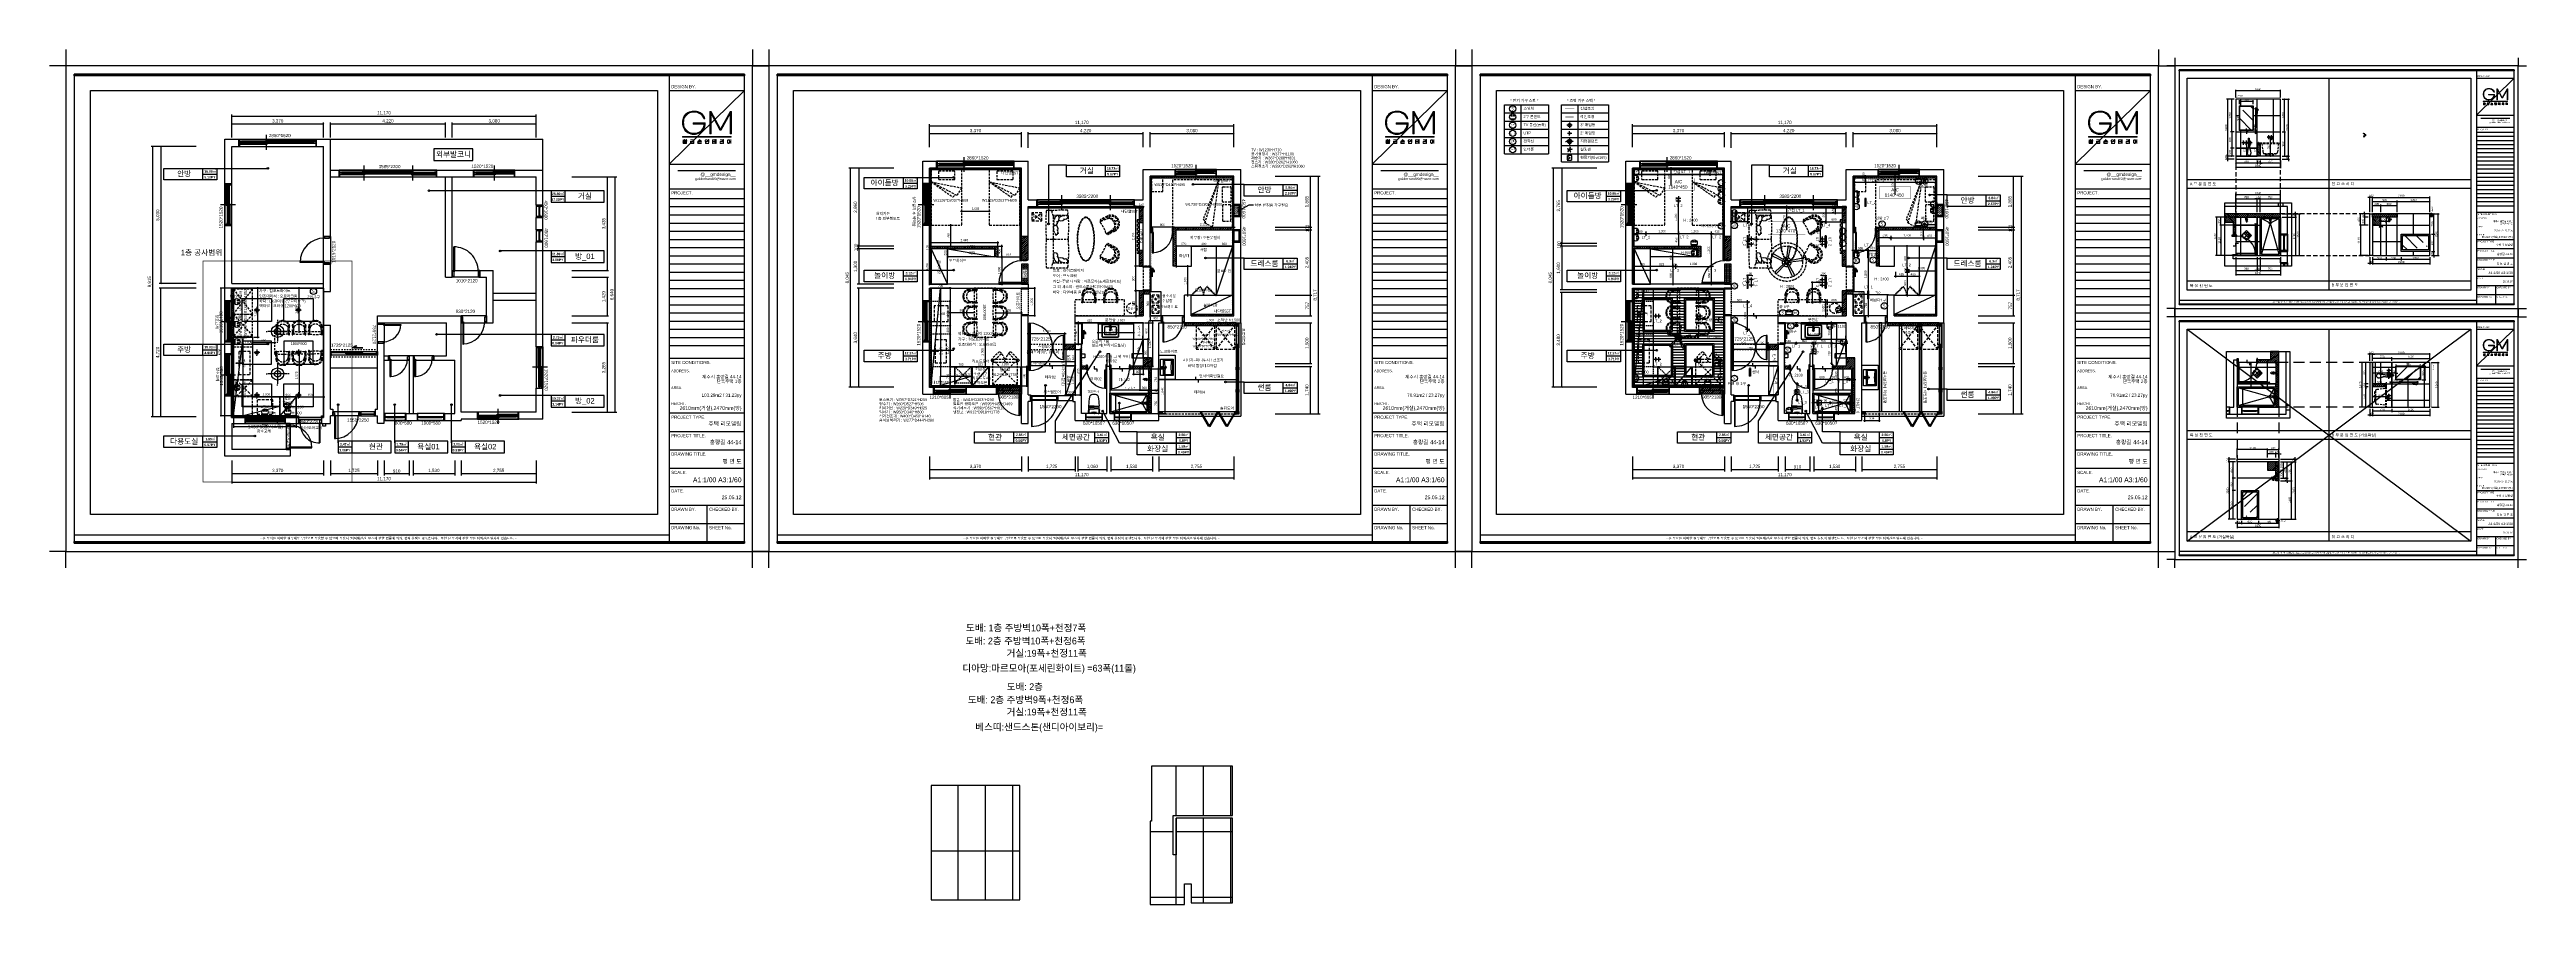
# Model space of a CAD drawing. Header units: inches. Extents: x 45519 to 207552, y -100391 to 47052.
# Drawn here: x 116652 to 207552, y 5629 to 37007 of the extents above; entities that cross this region are included whole.
import ezdxf
from ezdxf.enums import TextEntityAlignment as Align

# ---------------------------------------------------------------- set-up
doc = ezdxf.new("R2010")
doc.units = ezdxf.units.IN
doc.header["$LTSCALE"] = 100
doc.header["$MEASUREMENT"] = 0
doc.header["$PDSIZE"] = 700.071425
for name, pattern in [('CENTER', [50.8, 31.75, -6.35, 6.35, -6.35]), ('DASHED', [0.75, 0.5, -0.25]), ('DASHEDX2', [1.5, 1, -0.5]), ('DH-HID2', [1.2, 0.8, -0.4]), ('DOT', [0.25, 0, -0.25]), ('HID', [2.3, 1.5, -0.8]), ('HID2', [1, 0.5, -0.5]), ('HIDDEN', [0.375, 0.25, -0.125]), ('HIDDEN2', [4.7625, 3.175, -1.5875])]:
    doc.linetypes.add(name, pattern=pattern)
for name, color, linetype in [('0-ELC TEXT', 7, 'Continuous'), ('03-TEXT', 3, 'Continuous'), ('03-WAL NEW', 3, 'Continuous'), ('06-FUR', 6, 'Continuous'), ('06-LIGHT', 4, 'Continuous'), ('07-DIM', 1, 'Continuous'), ('07-DIM WAL', 5, 'Continuous'), ('08-HAT', 8, 'Continuous'), ('2-con', 2, 'Continuous'), ('3.기호.계단선', 30, 'Continuous'), ('4-win', 4, 'Continuous'), ('6FUR', 6, 'Continuous'), ('7', 7, 'Continuous'), ('_LIBR', 4, 'Continuous'), ('_U+B808_U+C774_U+C5B4 2', 7, 'Continuous'), ('BATH', 4, 'Continuous'), ('CEIL-DOOR', 6, 'Continuous'), ('CEIL-LIGHT', 7, 'Continuous'), ('CO-BATH', 6, 'Continuous'), ('CO-DO-FR', 7, 'Continuous'), ('CO-DOOR', 8, 'Continuous'), ('F-SYM', 7, 'Continuous'), ('fin', 5, 'Continuous'), ('FORM(YOURNAME)-11', 1, 'Continuous'), ('FORM(YOURNAME)-11 @ 1', 1, 'Continuous'), ('FU', 4, 'Continuous'), ('FU-FURM', 251, 'DH-HID2'), ('FUR', 8, 'DASHED'), ('HAT', 5, 'Continuous'), ('HL', 6, 'HIDDEN'), ('I-ACCESSOR', 6, 'Continuous'), ('I-DOOR', 6, 'Continuous'), ('RC-LIGHT', 7, 'Continuous'), ('TO', 7, 'Continuous'), ('TOILET-1', 6, 'Continuous'), ('TT1', 7, 'Continuous'), ('U-LANP', 6, 'Continuous'), ('도면층4', 4, 'Continuous'), ('도면층5', 5, 'Continuous'), ('도면층8', 8, 'Continuous'), ('설비', 140, 'Continuous')]:
    doc.layers.add(name, color=color, linetype=linetype)
doc.styles.add('HY 울릉도 L', font='')
doc.styles.add('ROMANS', font='romans')
doc.styles.add('YOURNAME', font='HY울릉도M.TTF')
doc.styles.add('넥슨고딕', font='NEXONLv1GothicBold.ttf')
doc.styles.add('마감재', font='stylu.ttf')
doc.styles.add('스타일1', font='HY울릉도M.TTF')
doc.styles.add('코레일둥고', font='Korail_Round_Gothic_Medium.ttf')
doc.styles.get('HY 울릉도 L').set_extended_font_data('HY울릉도L')
doc.dimstyles.new('30', dxfattribs={"dimscale": 30, "dimtxt": 2.5, "dimasz": 2.5, "dimexe": 1.25, "dimexo": 2, "dimtad": 1, "dimdec": 0, "dimtxsty": '스타일1', "dimblk": 'DOTSMALL', "dimcen": 2.5, "dimclrd": 1, "dimclre": 1, "dimclrt": 7, "dimadec": 0, "dimazin": 0, "dimtfac": 1, "dimtdec": 0, "dimtix": 1, "dimtmove": 0, "dimatfit": 3, "dimldrblk": 'DOTSMALL', "dimfxl": 0, "dimarcsym": 0})
doc.dimstyles.new('40', dxfattribs={"dimscale": 40, "dimtxt": 2, "dimasz": 1, "dimexe": 1, "dimexo": 1, "dimgap": 1, "dimtad": 1, "dimdec": 0, "dimrnd": 0.05, "dimdsep": 46, "dimlunit": 6, "dimtxsty": 'HY 울릉도 L', "dimblk": 'ARCHTICK', "dimcen": 2.5, "dimdle": 1, "dimclrd": 133, "dimclre": 133, "dimclrt": 30, "dimadec": 0, "dimazin": 0, "dimtfac": 1, "dimtdec": 0, "dimtix": 1, "dimtmove": 2, "dimatfit": 3, "dimldrblk": 'ARCHTICK', "dimfxl": 0, "dimlwd": -1, "dimlwe": -1, "dimarcsym": 0})
doc.dimstyles.new('벽치수 Copy of DIM-50', dxfattribs={"dimscale": 60, "dimtxt": 2, "dimasz": 0.7, "dimexe": 1, "dimexo": 1, "dimgap": 0.7, "dimtad": 1, "dimdec": 0, "dimzin": 1, "dimdsep": 46, "dimlunit": 6, "dimtxsty": '마감재', "dimblk": 'ARCHTICK', "dimcen": -0.09, "dimclrd": 1, "dimclre": 1, "dimclrt": 3, "dimadec": 0, "dimazin": 0, "dimtfac": 1, "dimtdec": 0, "dimtix": 1, "dimtmove": 2, "dimatfit": 0, "dimldrblk": 'ARCHTICK', "dimfxl": 0, "dimtolj": 1, "dimtzin": 0, "dimarcsym": 0})
pattern_1 = [(45, (18351.733, 0), (-35.355339, 35.355339), [])]
pattern_2 = [(45, (0, 0), (-35.355339, 35.355339), [])]
pattern_3 = [(45, (69203.706, 3807.85), (-35.355339, 35.355339), [])]
pattern_4 = [(45, (50851.974, 3807.85), (-35.355339, 35.355339), [])]
pattern_5 = [(135, (207937.193, -127410.01), (-35.355339, -35.355339), [])]
pattern_6 = [(45, (40078.46, 15843.3), (-35.355339, 35.355339), [])]
pattern_7 = [(45, (40078.46, 15843.3), (-212.13203, 212.13203), [720, -180, 720, -180, 30, -600]), (45, (40078.46, 15843.3), (-212.13203, 212.13203), [-2010, 30, -180, 30, -180])]

# ---------------------------------------------------------------- blocks, each defined once
blk = doc.blocks.new('block 29')
at = {"layer": '_U+B808_U+C774_U+C5B4 2'}
h = blk.add_hatch(color=35, dxfattribs=at)
h.dxf.hatch_style = 2
edge = h.paths.add_edge_path()
edge.add_spline(control_points=[(626.3, -130.3), (626.1, -130.3), (625.8, -130.4), (625.5, -130.4), (625.5, -130.4), (624.4, -130.4), (624.4, -130.4), (624.4, -130.4), (624.4, -130.2), (624.4, -130.2), (624.4, -130.2), (625.4, -130.2), (625.4, -130.2), (625.4, -130.2), (625.4, -129.9), (625.4, -129.9), (625.2, -129.9), (625, -129.8), (624.8, -129.8), (624.7, -129.7), (624.6, -129.6), (624.6, -129.4), (624.6, -129.3), (624.7, -129.2), (624.8, -129.1), (625, -129), (625.2, -129), (625.5, -129), (625.8, -129), (626, -129), (626.2, -129.1), (626.3, -129.2), (626.4, -129.3), (626.4, -129.4), (626.4, -129.6), (626.3, -129.7), (626.2, -129.8), (626, -129.8), (625.8, -129.9), (625.6, -129.9), (625.6, -129.9), (625.6, -130.2), (625.6, -130.2), (626.2, -130.2), (626.6, -130.2), (626.8, -130.1), (626.8, -130.1), (626.8, -130.2), (626.8, -130.2), (626.7, -130.3), (626.5, -130.3), (626.3, -130.3)], knot_values=[0, 0, 0, 0, 1, 1, 1, 2, 2, 2, 3, 3, 3, 4, 4, 4, 5, 5, 5, 6, 6, 6, 7, 7, 7, 8, 8, 8, 9, 9, 9, 10, 10, 10, 11, 11, 11, 12, 12, 12, 13, 13, 13, 14, 14, 14, 15, 15, 15, 16, 16, 16, 17, 17, 17, 17], degree=3, periodic=0)
h.paths.add_polyline_path([(626.6, -128.8), (624.4, -128.8), (624.4, -128.7), (625.4, -128.7), (625.4, -128.2), (625.6, -128.2), (625.6, -128.7), (626.6, -128.7)])
edge = h.paths.add_edge_path()
edge.add_spline(control_points=[(627, -130.8), (627.2, -130.8), (627.4, -131), (627.4, -131.1), (627.4, -131.3), (627.2, -131.4), (627, -131.5), (626.7, -131.6), (626.4, -131.6), (626, -131.6), (625.6, -131.6), (625.3, -131.6), (625, -131.5), (624.8, -131.4), (624.6, -131.3), (624.6, -131.1), (624.6, -131), (624.8, -130.8), (625, -130.8), (625.3, -130.7), (625.6, -130.6), (626, -130.6), (626.4, -130.6), (626.7, -130.7), (627, -130.8)], knot_values=[0, 0, 0, 0, 1, 1, 1, 2, 2, 2, 3, 3, 3, 4, 4, 4, 5, 5, 5, 6, 6, 6, 7, 7, 7, 8, 8, 8, 8], degree=3, periodic=0)
edge = h.paths.add_edge_path()
edge.add_spline(control_points=[(624.9, -129.7), (625.1, -129.7), (625.3, -129.8), (625.5, -129.8), (625.7, -129.8), (625.9, -129.7), (626.1, -129.7), (626.2, -129.6), (626.3, -129.5), (626.3, -129.4), (626.3, -129.3), (626.2, -129.3), (626.1, -129.2), (625.9, -129.2), (625.7, -129.1), (625.5, -129.1), (625.3, -129.1), (625.1, -129.2), (624.9, -129.2), (624.8, -129.3), (624.7, -129.3), (624.7, -129.4), (624.7, -129.5), (624.8, -129.6), (624.9, -129.7)], knot_values=[0, 0, 0, 0, 1, 1, 1, 2, 2, 2, 3, 3, 3, 4, 4, 4, 5, 5, 5, 6, 6, 6, 7, 7, 7, 8, 8, 8, 8], degree=3, periodic=0)
edge = h.paths.add_edge_path()
edge.add_spline(control_points=[(626.8, -131.4), (627.1, -131.3), (627.2, -131.2), (627.2, -131.1), (627.2, -131), (627.1, -130.9), (626.8, -130.9), (626.6, -130.8), (626.3, -130.8), (626, -130.8), (625.7, -130.8), (625.4, -130.8), (625.2, -130.9), (624.9, -130.9), (624.8, -131), (624.8, -131.1), (624.8, -131.2), (624.9, -131.3), (625.2, -131.4), (625.4, -131.4), (625.7, -131.5), (626, -131.5), (626.3, -131.5), (626.6, -131.4), (626.8, -131.4)], knot_values=[0, 0, 0, 0, 1, 1, 1, 2, 2, 2, 3, 3, 3, 4, 4, 4, 5, 5, 5, 6, 6, 6, 7, 7, 7, 8, 8, 8, 8], degree=3, periodic=0)
h.paths.add_polyline_path([(627.8, -129.3), (627.8, -129.4), (627.3, -129.4), (627.3, -130.5), (627.1, -130.5), (627.1, -128.3), (627.3, -128.3), (627.3, -129.3)])
h = blk.add_hatch(color=35, dxfattribs=at)
h.dxf.hatch_style = 2
h.paths.add_polyline_path([(633.7, -129.9), (630.4, -129.9), (630.4, -129.8), (633.7, -129.8)])
h.paths.add_polyline_path([(633.4, -129.5), (633.2, -129.5), (633.2, -128.5), (630.7, -128.5), (630.7, -128.4), (633.4, -128.4)])
h.paths.add_polyline_path([(633.4, -131.5), (630.7, -131.5), (630.7, -130.4), (633.4, -130.4)])
h.paths.add_polyline_path([(633.2, -131.4), (633.2, -130.5), (630.8, -130.5), (630.8, -131.4)])
h = blk.add_hatch(color=35, dxfattribs=at)
h.dxf.hatch_style = 2
h.paths.add_polyline_path([(639.7, -130.2), (639.7, -130.3), (636.4, -130.3), (636.4, -130.2), (638, -130.2), (638, -129.5), (638.1, -129.5), (638.1, -130.2)])
edge = h.paths.add_edge_path()
edge.add_spline(control_points=[(637.4, -129.5), (637.1, -129.6), (636.8, -129.7), (636.6, -129.7), (636.6, -129.7), (636.6, -129.5), (636.6, -129.5), (636.8, -129.5), (637, -129.5), (637.2, -129.3), (637.5, -129.2), (637.7, -129.1), (637.8, -128.9), (638, -128.7), (638.1, -128.5), (638.1, -128.3), (638.1, -128.3), (638.3, -128.3), (638.3, -128.3), (638.3, -128.5), (638.2, -128.6), (638.1, -128.8), (638.1, -128.8), (639.6, -129.6), (639.6, -129.6), (639.6, -129.6), (639.5, -129.7), (639.5, -129.7), (639.5, -129.7), (638, -128.9), (638, -128.9), (637.8, -129.1), (637.6, -129.3), (637.4, -129.5)], knot_values=[0, 0, 0, 0, 1, 1, 1, 2, 2, 2, 3, 3, 3, 4, 4, 4, 5, 5, 5, 6, 6, 6, 7, 7, 7, 8, 8, 8, 9, 9, 9, 10, 10, 10, 11, 11, 11, 11], degree=3, periodic=0)
h.paths.add_polyline_path([(636.9, -131.4), (639.5, -131.4), (639.5, -131.5), (636.7, -131.5), (636.7, -130.6), (636.9, -130.6)])
h = blk.add_hatch(color=35, dxfattribs=at)
h.dxf.hatch_style = 2
edge = h.paths.add_edge_path()
edge.add_spline(control_points=[(644.1, -128.5), (644.2, -128.6), (644.4, -128.7), (644.4, -128.8), (644.5, -129), (644.6, -129.1), (644.6, -129.3), (644.6, -129.5), (644.5, -129.6), (644.4, -129.8), (644.4, -129.9), (644.2, -130), (644.1, -130.1), (643.9, -130.2), (643.8, -130.2), (643.5, -130.2), (643.3, -130.2), (643.2, -130.2), (643, -130.1), (642.8, -130), (642.7, -129.9), (642.7, -129.8), (642.6, -129.6), (642.5, -129.5), (642.5, -129.3), (642.5, -129.1), (642.6, -129), (642.7, -128.8), (642.7, -128.7), (642.8, -128.6), (643, -128.5), (643.2, -128.4), (643.3, -128.4), (643.5, -128.4), (643.8, -128.4), (643.9, -128.4), (644.1, -128.5)], knot_values=[0, 0, 0, 0, 1, 1, 1, 2, 2, 2, 3, 3, 3, 4, 4, 4, 5, 5, 5, 6, 6, 6, 7, 7, 7, 8, 8, 8, 9, 9, 9, 10, 10, 10, 11, 11, 11, 12, 12, 12, 12], degree=3, periodic=0)
edge = h.paths.add_edge_path()
edge.add_spline(control_points=[(643.1, -128.6), (643, -128.7), (642.9, -128.8), (642.8, -128.9), (642.7, -129), (642.7, -129.2), (642.7, -129.3), (642.7, -129.5), (642.7, -129.6), (642.8, -129.7), (642.9, -129.8), (643, -129.9), (643.1, -130), (643.2, -130.1), (643.4, -130.1), (643.5, -130.1), (643.7, -130.1), (643.9, -130.1), (644, -130), (644.1, -129.9), (644.2, -129.8), (644.3, -129.7), (644.4, -129.6), (644.4, -129.5), (644.4, -129.3), (644.4, -129.2), (644.4, -129), (644.3, -128.9), (644.2, -128.8), (644.1, -128.7), (644, -128.6), (643.9, -128.6), (643.7, -128.5), (643.5, -128.5), (643.4, -128.5), (643.2, -128.6), (643.1, -128.6)], knot_values=[0, 0, 0, 0, 1, 1, 1, 2, 2, 2, 3, 3, 3, 4, 4, 4, 5, 5, 5, 6, 6, 6, 7, 7, 7, 8, 8, 8, 9, 9, 9, 10, 10, 10, 11, 11, 11, 12, 12, 12, 12], degree=3, periodic=0)
h.paths.add_polyline_path([(643, -131.4), (645.6, -131.4), (645.6, -131.5), (642.8, -131.5), (642.8, -130.5), (643, -130.5)])
h.paths.add_polyline_path([(645.5, -130.8), (645.3, -130.8), (645.3, -128.3), (645.5, -128.3)])
h = blk.add_hatch(color=35, dxfattribs=at)
h.dxf.hatch_style = 2
edge = h.paths.add_edge_path()
edge.add_spline(control_points=[(649.1, -131.2), (649.4, -131.2), (649.6, -131.2), (649.8, -131.2), (649.9, -131.2), (650.1, -131.1), (650.2, -131.1), (650.2, -131.1), (650.2, -131.2), (650.2, -131.2), (650, -131.3), (649.6, -131.4), (649.1, -131.4), (649.1, -131.4), (648.6, -131.4), (648.6, -131.4), (648.6, -131.4), (648.6, -128.5), (648.6, -128.5), (648.6, -128.5), (650.1, -128.5), (650.1, -128.5), (650.1, -128.5), (650.1, -128.6), (650.1, -128.6), (650.1, -128.6), (648.8, -128.6), (648.8, -128.6), (648.8, -128.6), (648.8, -129.8), (648.8, -129.8), (648.8, -129.8), (649.9, -129.8), (649.9, -129.8), (649.9, -129.8), (649.9, -130), (649.9, -130), (649.9, -130), (648.8, -130), (648.8, -130), (648.8, -130), (648.8, -131.2), (648.8, -131.2), (648.8, -131.2), (649.1, -131.2), (649.1, -131.2)], knot_values=[0, 0, 0, 0, 1, 1, 1, 2, 2, 2, 3, 3, 3, 4, 4, 4, 5, 5, 5, 6, 6, 6, 7, 7, 7, 8, 8, 8, 9, 9, 9, 10, 10, 10, 11, 11, 11, 12, 12, 12, 13, 13, 13, 14, 14, 14, 15, 15, 15, 15], degree=3, periodic=0)
h.paths.add_polyline_path([(650.6, -128.3), (650.8, -128.3), (650.8, -131.6), (650.6, -131.6), (650.6, -129.9), (650.1, -129.9), (650.1, -129.8), (650.6, -129.8)])
h.paths.add_polyline_path([(651.6, -128.3), (651.6, -131.6), (651.4, -131.6), (651.4, -128.3)])
h = blk.add_hatch(color=35, dxfattribs=at)
h.dxf.hatch_style = 2
edge = h.paths.add_edge_path()
edge.add_spline(control_points=[(656.6, -130), (656.6, -130), (654.9, -130), (654.9, -130), (654.9, -130), (654.9, -131.2), (654.9, -131.2), (654.9, -131.2), (656.1, -131.2), (656.1, -131.2), (656.2, -131.2), (656.4, -131.2), (656.5, -131.2), (656.7, -131.2), (656.8, -131.1), (656.9, -131.1), (656.9, -131.1), (656.9, -131.2), (656.9, -131.2), (656.8, -131.3), (656.7, -131.3), (656.6, -131.3), (656.4, -131.4), (656.2, -131.4), (656.1, -131.4), (656.1, -131.4), (654.7, -131.4), (654.7, -131.4), (654.7, -131.4), (654.7, -129.8), (654.7, -129.8), (654.7, -129.8), (656.4, -129.8), (656.4, -129.8), (656.4, -129.8), (656.4, -128.6), (656.4, -128.6), (656.4, -128.6), (654.7, -128.6), (654.7, -128.6), (654.7, -128.6), (654.7, -128.5), (654.7, -128.5), (654.7, -128.5), (656.6, -128.5), (656.6, -128.5), (656.6, -128.5), (656.6, -130), (656.6, -130)], knot_values=[0, 0, 0, 0, 1, 1, 1, 2, 2, 2, 3, 3, 3, 4, 4, 4, 5, 5, 5, 6, 6, 6, 7, 7, 7, 8, 8, 8, 9, 9, 9, 10, 10, 10, 11, 11, 11, 12, 12, 12, 13, 13, 13, 14, 14, 14, 15, 15, 15, 16, 16, 16, 16], degree=3, periodic=0)
h.paths.add_polyline_path([(657.5, -131.6), (657.3, -131.6), (657.3, -128.3), (657.5, -128.3)])
h = blk.add_hatch(color=35, dxfattribs=at)
h.dxf.hatch_style = 2
edge = h.paths.add_edge_path()
edge.add_spline(control_points=[(663.6, -128.3), (663.6, -128.3), (663.6, -131.6), (663.6, -131.6), (663.6, -131.6), (663.4, -131.6), (663.4, -131.6), (663.4, -131.6), (663.4, -129.9), (663.4, -129.9), (663.4, -129.9), (662.6, -129.9), (662.6, -129.9), (662.6, -130.3), (662.6, -130.5), (662.5, -130.8), (662.4, -131), (662.3, -131.2), (662.1, -131.3), (662, -131.4), (661.8, -131.4), (661.7, -131.4), (661.5, -131.4), (661.3, -131.4), (661.2, -131.3), (661, -131.2), (660.9, -131), (660.8, -130.8), (660.7, -130.5), (660.7, -130.3), (660.7, -129.9), (660.7, -129.6), (660.7, -129.3), (660.8, -129.1), (660.9, -128.9), (661, -128.7), (661.2, -128.6), (661.3, -128.5), (661.5, -128.4), (661.7, -128.4), (661.8, -128.4), (662, -128.5), (662.1, -128.6), (662.3, -128.7), (662.4, -128.8), (662.5, -129), (662.5, -129.2), (662.6, -129.5), (662.6, -129.8), (662.6, -129.8), (663.4, -129.8), (663.4, -129.8), (663.4, -129.8), (663.4, -128.3), (663.4, -128.3), (663.4, -128.3), (663.6, -128.3), (663.6, -128.3)], knot_values=[0, 0, 0, 0, 1, 1, 1, 2, 2, 2, 3, 3, 3, 4, 4, 4, 5, 5, 5, 6, 6, 6, 7, 7, 7, 8, 8, 8, 9, 9, 9, 10, 10, 10, 11, 11, 11, 12, 12, 12, 13, 13, 13, 14, 14, 14, 15, 15, 15, 16, 16, 16, 17, 17, 17, 18, 18, 18, 19, 19, 19, 19], degree=3, periodic=0)
edge = h.paths.add_edge_path()
edge.add_spline(control_points=[(662.1, -131.1), (662.2, -131), (662.3, -130.9), (662.3, -130.7), (662.4, -130.5), (662.4, -130.2), (662.4, -129.9), (662.4, -129.6), (662.4, -129.4), (662.3, -129.2), (662.3, -129), (662.2, -128.8), (662.1, -128.7), (661.9, -128.6), (661.8, -128.6), (661.7, -128.6), (661.5, -128.6), (661.4, -128.6), (661.2, -128.7), (661.1, -128.8), (661, -129), (661, -129.2), (660.9, -129.4), (660.9, -129.6), (660.9, -129.9), (660.9, -130.2), (660.9, -130.5), (661, -130.7), (661, -130.9), (661.1, -131), (661.2, -131.1), (661.4, -131.2), (661.5, -131.3), (661.7, -131.3), (661.8, -131.3), (661.9, -131.2), (662.1, -131.1)], knot_values=[0, 0, 0, 0, 1, 1, 1, 2, 2, 2, 3, 3, 3, 4, 4, 4, 5, 5, 5, 6, 6, 6, 7, 7, 7, 8, 8, 8, 9, 9, 9, 10, 10, 10, 11, 11, 11, 12, 12, 12, 12], degree=3, periodic=0)
at = {"layer": '_U+B808_U+C774_U+C5B4 2', "lineweight": 0}
for points in [[(626.6, -128.8), (624.4, -128.8), (624.4, -128.7), (625.4, -128.7), (625.4, -128.2), (625.6, -128.2), (625.6, -128.7), (626.6, -128.7), (626.6, -128.8)], [(627.8, -129.3), (627.8, -129.4), (627.3, -129.4), (627.3, -130.5), (627.1, -130.5), (627.1, -128.3), (627.3, -128.3), (627.3, -129.3), (627.8, -129.3)], [(633.7, -129.9), (630.4, -129.9), (630.4, -129.8), (633.7, -129.8), (633.7, -129.9)], [(633.4, -129.5), (633.2, -129.5), (633.2, -128.5), (630.7, -128.5), (630.7, -128.4), (633.4, -128.4), (633.4, -129.5)], [(633.4, -131.5), (630.7, -131.5), (630.7, -130.4), (633.4, -130.4), (633.4, -131.5)], [(633.2, -131.4), (633.2, -130.5), (630.8, -130.5), (630.8, -131.4), (633.2, -131.4)], [(639.7, -130.2), (639.7, -130.3), (636.4, -130.3), (636.4, -130.2), (638, -130.2), (638, -129.5), (638.1, -129.5), (638.1, -130.2), (639.7, -130.2)], [(636.9, -131.4), (639.5, -131.4), (639.5, -131.5), (636.7, -131.5), (636.7, -130.6), (636.9, -130.6), (636.9, -131.4)], [(643, -131.4), (645.6, -131.4), (645.6, -131.5), (642.8, -131.5), (642.8, -130.5), (643, -130.5), (643, -131.4)], [(645.5, -130.8), (645.3, -130.8), (645.3, -128.3), (645.5, -128.3), (645.5, -130.8)], [(650.6, -128.3), (650.8, -128.3), (650.8, -131.6), (650.6, -131.6), (650.6, -129.9), (650.1, -129.9), (650.1, -129.8), (650.6, -129.8), (650.6, -128.3)], [(651.6, -128.3), (651.6, -131.6), (651.4, -131.6), (651.4, -128.3), (651.6, -128.3)], [(657.5, -131.6), (657.3, -131.6), (657.3, -128.3), (657.5, -128.3), (657.5, -131.6)]]:
    blk.add_lwpolyline(points, dxfattribs=at)
for points, knots in [([(626.3, -130.3), (626.1, -130.3), (625.8, -130.4), (625.5, -130.4), (625.5, -130.4), (624.4, -130.4), (624.4, -130.4), (624.4, -130.4), (624.4, -130.2), (624.4, -130.2), (624.4, -130.2), (625.4, -130.2), (625.4, -130.2), (625.4, -130.2), (625.4, -129.9), (625.4, -129.9), (625.2, -129.9), (625, -129.8), (624.8, -129.8), (624.7, -129.7), (624.6, -129.6), (624.6, -129.4), (624.6, -129.3), (624.7, -129.2), (624.8, -129.1), (625, -129), (625.2, -129), (625.5, -129), (625.8, -129), (626, -129), (626.2, -129.1), (626.3, -129.2), (626.4, -129.3), (626.4, -129.4), (626.4, -129.6), (626.3, -129.7), (626.2, -129.8), (626, -129.8), (625.8, -129.9), (625.6, -129.9), (625.6, -129.9), (625.6, -130.2), (625.6, -130.2), (626.2, -130.2), (626.6, -130.2), (626.8, -130.1), (626.8, -130.1), (626.8, -130.2), (626.8, -130.2), (626.7, -130.3), (626.5, -130.3), (626.3, -130.3)], [0, 0, 0, 0, 1, 1, 1, 2, 2, 2, 3, 3, 3, 4, 4, 4, 5, 5, 5, 6, 6, 6, 7, 7, 7, 8, 8, 8, 9, 9, 9, 10, 10, 10, 11, 11, 11, 12, 12, 12, 13, 13, 13, 14, 14, 14, 15, 15, 15, 16, 16, 16, 17, 17, 17, 17]), ([(627, -130.8), (627.2, -130.8), (627.4, -131), (627.4, -131.1), (627.4, -131.3), (627.2, -131.4), (627, -131.5), (626.7, -131.6), (626.4, -131.6), (626, -131.6), (625.6, -131.6), (625.3, -131.6), (625, -131.5), (624.8, -131.4), (624.6, -131.3), (624.6, -131.1), (624.6, -131), (624.8, -130.8), (625, -130.8), (625.3, -130.7), (625.6, -130.6), (626, -130.6), (626.4, -130.6), (626.7, -130.7), (627, -130.8)], [0, 0, 0, 0, 1, 1, 1, 2, 2, 2, 3, 3, 3, 4, 4, 4, 5, 5, 5, 6, 6, 6, 7, 7, 7, 8, 8, 8, 8]), ([(624.9, -129.7), (625.1, -129.7), (625.3, -129.8), (625.5, -129.8), (625.7, -129.8), (625.9, -129.7), (626.1, -129.7), (626.2, -129.6), (626.3, -129.5), (626.3, -129.4), (626.3, -129.3), (626.2, -129.3), (626.1, -129.2), (625.9, -129.2), (625.7, -129.1), (625.5, -129.1), (625.3, -129.1), (625.1, -129.2), (624.9, -129.2), (624.8, -129.3), (624.7, -129.3), (624.7, -129.4), (624.7, -129.5), (624.8, -129.6), (624.9, -129.7)], [0, 0, 0, 0, 1, 1, 1, 2, 2, 2, 3, 3, 3, 4, 4, 4, 5, 5, 5, 6, 6, 6, 7, 7, 7, 8, 8, 8, 8]), ([(626.8, -131.4), (627.1, -131.3), (627.2, -131.2), (627.2, -131.1), (627.2, -131), (627.1, -130.9), (626.8, -130.9), (626.6, -130.8), (626.3, -130.8), (626, -130.8), (625.7, -130.8), (625.4, -130.8), (625.2, -130.9), (624.9, -130.9), (624.8, -131), (624.8, -131.1), (624.8, -131.2), (624.9, -131.3), (625.2, -131.4), (625.4, -131.4), (625.7, -131.5), (626, -131.5), (626.3, -131.5), (626.6, -131.4), (626.8, -131.4)], [0, 0, 0, 0, 1, 1, 1, 2, 2, 2, 3, 3, 3, 4, 4, 4, 5, 5, 5, 6, 6, 6, 7, 7, 7, 8, 8, 8, 8]), ([(637.4, -129.5), (637.1, -129.6), (636.8, -129.7), (636.6, -129.7), (636.6, -129.7), (636.6, -129.5), (636.6, -129.5), (636.8, -129.5), (637, -129.5), (637.2, -129.3), (637.5, -129.2), (637.7, -129.1), (637.8, -128.9), (638, -128.7), (638.1, -128.5), (638.1, -128.3), (638.1, -128.3), (638.3, -128.3), (638.3, -128.3), (638.3, -128.5), (638.2, -128.6), (638.1, -128.8), (638.1, -128.8), (639.6, -129.6), (639.6, -129.6), (639.6, -129.6), (639.5, -129.7), (639.5, -129.7), (639.5, -129.7), (638, -128.9), (638, -128.9), (637.8, -129.1), (637.6, -129.3), (637.4, -129.5)], [0, 0, 0, 0, 1, 1, 1, 2, 2, 2, 3, 3, 3, 4, 4, 4, 5, 5, 5, 6, 6, 6, 7, 7, 7, 8, 8, 8, 9, 9, 9, 10, 10, 10, 11, 11, 11, 11]), ([(644.1, -128.5), (644.2, -128.6), (644.4, -128.7), (644.4, -128.8), (644.5, -129), (644.6, -129.1), (644.6, -129.3), (644.6, -129.5), (644.5, -129.6), (644.4, -129.8), (644.4, -129.9), (644.2, -130), (644.1, -130.1), (643.9, -130.2), (643.8, -130.2), (643.5, -130.2), (643.3, -130.2), (643.2, -130.2), (643, -130.1), (642.8, -130), (642.7, -129.9), (642.7, -129.8), (642.6, -129.6), (642.5, -129.5), (642.5, -129.3), (642.5, -129.1), (642.6, -129), (642.7, -128.8), (642.7, -128.7), (642.8, -128.6), (643, -128.5), (643.2, -128.4), (643.3, -128.4), (643.5, -128.4), (643.8, -128.4), (643.9, -128.4), (644.1, -128.5)], [0, 0, 0, 0, 1, 1, 1, 2, 2, 2, 3, 3, 3, 4, 4, 4, 5, 5, 5, 6, 6, 6, 7, 7, 7, 8, 8, 8, 9, 9, 9, 10, 10, 10, 11, 11, 11, 12, 12, 12, 12]), ([(643.1, -128.6), (643, -128.7), (642.9, -128.8), (642.8, -128.9), (642.7, -129), (642.7, -129.2), (642.7, -129.3), (642.7, -129.5), (642.7, -129.6), (642.8, -129.7), (642.9, -129.8), (643, -129.9), (643.1, -130), (643.2, -130.1), (643.4, -130.1), (643.5, -130.1), (643.7, -130.1), (643.9, -130.1), (644, -130), (644.1, -129.9), (644.2, -129.8), (644.3, -129.7), (644.4, -129.6), (644.4, -129.5), (644.4, -129.3), (644.4, -129.2), (644.4, -129), (644.3, -128.9), (644.2, -128.8), (644.1, -128.7), (644, -128.6), (643.9, -128.6), (643.7, -128.5), (643.5, -128.5), (643.4, -128.5), (643.2, -128.6), (643.1, -128.6)], [0, 0, 0, 0, 1, 1, 1, 2, 2, 2, 3, 3, 3, 4, 4, 4, 5, 5, 5, 6, 6, 6, 7, 7, 7, 8, 8, 8, 9, 9, 9, 10, 10, 10, 11, 11, 11, 12, 12, 12, 12]), ([(649.1, -131.2), (649.4, -131.2), (649.6, -131.2), (649.8, -131.2), (649.9, -131.2), (650.1, -131.1), (650.2, -131.1), (650.2, -131.1), (650.2, -131.2), (650.2, -131.2), (650, -131.3), (649.6, -131.4), (649.1, -131.4), (649.1, -131.4), (648.6, -131.4), (648.6, -131.4), (648.6, -131.4), (648.6, -128.5), (648.6, -128.5), (648.6, -128.5), (650.1, -128.5), (650.1, -128.5), (650.1, -128.5), (650.1, -128.6), (650.1, -128.6), (650.1, -128.6), (648.8, -128.6), (648.8, -128.6), (648.8, -128.6), (648.8, -129.8), (648.8, -129.8), (648.8, -129.8), (649.9, -129.8), (649.9, -129.8), (649.9, -129.8), (649.9, -130), (649.9, -130), (649.9, -130), (648.8, -130), (648.8, -130), (648.8, -130), (648.8, -131.2), (648.8, -131.2), (648.8, -131.2), (649.1, -131.2), (649.1, -131.2)], [0, 0, 0, 0, 1, 1, 1, 2, 2, 2, 3, 3, 3, 4, 4, 4, 5, 5, 5, 6, 6, 6, 7, 7, 7, 8, 8, 8, 9, 9, 9, 10, 10, 10, 11, 11, 11, 12, 12, 12, 13, 13, 13, 14, 14, 14, 15, 15, 15, 15]), ([(656.6, -130), (656.6, -130), (654.9, -130), (654.9, -130), (654.9, -130), (654.9, -131.2), (654.9, -131.2), (654.9, -131.2), (656.1, -131.2), (656.1, -131.2), (656.2, -131.2), (656.4, -131.2), (656.5, -131.2), (656.7, -131.2), (656.8, -131.1), (656.9, -131.1), (656.9, -131.1), (656.9, -131.2), (656.9, -131.2), (656.8, -131.3), (656.7, -131.3), (656.6, -131.3), (656.4, -131.4), (656.2, -131.4), (656.1, -131.4), (656.1, -131.4), (654.7, -131.4), (654.7, -131.4), (654.7, -131.4), (654.7, -129.8), (654.7, -129.8), (654.7, -129.8), (656.4, -129.8), (656.4, -129.8), (656.4, -129.8), (656.4, -128.6), (656.4, -128.6), (656.4, -128.6), (654.7, -128.6), (654.7, -128.6), (654.7, -128.6), (654.7, -128.5), (654.7, -128.5), (654.7, -128.5), (656.6, -128.5), (656.6, -128.5), (656.6, -128.5), (656.6, -130), (656.6, -130)], [0, 0, 0, 0, 1, 1, 1, 2, 2, 2, 3, 3, 3, 4, 4, 4, 5, 5, 5, 6, 6, 6, 7, 7, 7, 8, 8, 8, 9, 9, 9, 10, 10, 10, 11, 11, 11, 12, 12, 12, 13, 13, 13, 14, 14, 14, 15, 15, 15, 16, 16, 16, 16]), ([(663.6, -128.3), (663.6, -128.3), (663.6, -131.6), (663.6, -131.6), (663.6, -131.6), (663.4, -131.6), (663.4, -131.6), (663.4, -131.6), (663.4, -129.9), (663.4, -129.9), (663.4, -129.9), (662.6, -129.9), (662.6, -129.9), (662.6, -130.3), (662.6, -130.5), (662.5, -130.8), (662.4, -131), (662.3, -131.2), (662.1, -131.3), (662, -131.4), (661.8, -131.4), (661.7, -131.4), (661.5, -131.4), (661.3, -131.4), (661.2, -131.3), (661, -131.2), (660.9, -131), (660.8, -130.8), (660.7, -130.5), (660.7, -130.3), (660.7, -129.9), (660.7, -129.6), (660.7, -129.3), (660.8, -129.1), (660.9, -128.9), (661, -128.7), (661.2, -128.6), (661.3, -128.5), (661.5, -128.4), (661.7, -128.4), (661.8, -128.4), (662, -128.5), (662.1, -128.6), (662.3, -128.7), (662.4, -128.8), (662.5, -129), (662.5, -129.2), (662.6, -129.5), (662.6, -129.8), (662.6, -129.8), (663.4, -129.8), (663.4, -129.8), (663.4, -129.8), (663.4, -128.3), (663.4, -128.3), (663.4, -128.3), (663.6, -128.3), (663.6, -128.3)], [0, 0, 0, 0, 1, 1, 1, 2, 2, 2, 3, 3, 3, 4, 4, 4, 5, 5, 5, 6, 6, 6, 7, 7, 7, 8, 8, 8, 9, 9, 9, 10, 10, 10, 11, 11, 11, 12, 12, 12, 13, 13, 13, 14, 14, 14, 15, 15, 15, 16, 16, 16, 17, 17, 17, 18, 18, 18, 19, 19, 19, 19]), ([(662.1, -131.1), (662.2, -131), (662.3, -130.9), (662.3, -130.7), (662.4, -130.5), (662.4, -130.2), (662.4, -129.9), (662.4, -129.6), (662.4, -129.4), (662.3, -129.2), (662.3, -129), (662.2, -128.8), (662.1, -128.7), (661.9, -128.6), (661.8, -128.6), (661.7, -128.6), (661.5, -128.6), (661.4, -128.6), (661.2, -128.7), (661.1, -128.8), (661, -129), (661, -129.2), (660.9, -129.4), (660.9, -129.6), (660.9, -129.9), (660.9, -130.2), (660.9, -130.5), (661, -130.7), (661, -130.9), (661.1, -131), (661.2, -131.1), (661.4, -131.2), (661.5, -131.3), (661.7, -131.3), (661.8, -131.3), (661.9, -131.2), (662.1, -131.1)], [0, 0, 0, 0, 1, 1, 1, 2, 2, 2, 3, 3, 3, 4, 4, 4, 5, 5, 5, 6, 6, 6, 7, 7, 7, 8, 8, 8, 9, 9, 9, 10, 10, 10, 11, 11, 11, 12, 12, 12, 12])]:
    blk.add_open_spline(points, degree=3, knots=knots, dxfattribs=at)
blk = doc.blocks.new('block 30')
at = {"layer": '_U+B808_U+C774_U+C5B4 2'}
h = blk.add_hatch(color=35, dxfattribs=at)
h.dxf.hatch_style = 2
edge = h.paths.add_edge_path()
edge.add_spline(control_points=[(637.5, -105.8), (638.8, -106.4), (639.8, -107.1), (640.7, -108.1), (641.5, -109), (642.1, -110.1), (642.4, -111.3), (642.4, -111.3), (641.4, -111.3), (641.4, -111.3), (641.1, -110.3), (640.6, -109.3), (639.8, -108.5), (639.1, -107.7), (638.1, -107), (637, -106.6), (635.9, -106.1), (634.7, -105.9), (633.4, -105.9), (631.8, -105.9), (630.3, -106.2), (629, -107), (627.8, -107.7), (626.8, -108.8), (626, -110.1), (625.3, -111.4), (625, -112.9), (625, -114.5), (625, -116.2), (625.3, -117.7), (626, -119), (626.8, -120.3), (627.8, -121.3), (629.1, -122.1), (630.3, -122.8), (631.8, -123.2), (633.5, -123.2), (635, -123.2), (636.3, -122.9), (637.6, -122.2), (638.8, -121.6), (639.7, -120.7), (640.5, -119.5), (641.2, -118.4), (641.6, -117), (641.6, -115.6), (641.6, -115.6), (632.9, -115.6), (632.9, -115.6), (632.9, -115.6), (632.9, -114.7), (632.9, -114.7), (632.9, -114.7), (642.6, -114.7), (642.6, -114.7), (642.6, -114.7), (642.6, -115.3), (642.6, -115.3), (642.6, -117), (642.2, -118.5), (641.4, -119.8), (640.6, -121.2), (639.5, -122.2), (638.1, -123), (636.7, -123.7), (635.1, -124.1), (633.4, -124.1), (631.6, -124.1), (629.9, -123.7), (628.5, -122.8), (627.1, -122), (626, -120.9), (625.2, -119.4), (624.4, -118), (624, -116.4), (624, -114.5), (624, -112.7), (624.4, -111.1), (625.2, -109.6), (626, -108.2), (627.1, -107), (628.5, -106.2), (629.9, -105.4), (631.6, -105), (633.4, -105), (634.9, -105), (636.3, -105.3), (637.5, -105.8)], knot_values=[0, 0, 0, 0, 1, 1, 1, 2, 2, 2, 3, 3, 3, 4, 4, 4, 5, 5, 5, 6, 6, 6, 7, 7, 7, 8, 8, 8, 9, 9, 9, 10, 10, 10, 11, 11, 11, 12, 12, 12, 13, 13, 13, 14, 14, 14, 15, 15, 15, 16, 16, 16, 17, 17, 17, 18, 18, 18, 19, 19, 19, 20, 20, 20, 21, 21, 21, 22, 22, 22, 23, 23, 23, 24, 24, 24, 25, 25, 25, 26, 26, 26, 27, 27, 27, 28, 28, 28, 29, 29, 29, 29], degree=3, periodic=0)
h = blk.add_hatch(color=35, dxfattribs=at)
h.dxf.hatch_style = 2
h.paths.add_polyline_path([(646.4, -105.4), (647.5, -105.4), (655.2, -119.6), (662.9, -105.4), (664, -105.4), (664, -123.7), (663, -123.7), (663, -107.2), (655.7, -120.5), (654.6, -120.5), (647.4, -107.2), (647.4, -123.7), (646.4, -123.7)])
at = {"layer": '_U+B808_U+C774_U+C5B4 2', "lineweight": 0}
blk.add_lwpolyline([(646.4, -105.4), (647.5, -105.4), (655.2, -119.6), (662.9, -105.4), (664, -105.4), (664, -123.7), (663, -123.7), (663, -107.2), (655.7, -120.5), (654.6, -120.5), (647.4, -107.2), (647.4, -123.7), (646.4, -123.7), (646.4, -105.4)], dxfattribs=at)
blk.add_open_spline([(637.5, -105.8), (638.8, -106.4), (639.8, -107.1), (640.7, -108.1), (641.5, -109), (642.1, -110.1), (642.4, -111.3), (642.4, -111.3), (641.4, -111.3), (641.4, -111.3), (641.1, -110.3), (640.6, -109.3), (639.8, -108.5), (639.1, -107.7), (638.1, -107), (637, -106.6), (635.9, -106.1), (634.7, -105.9), (633.4, -105.9), (631.8, -105.9), (630.3, -106.2), (629, -107), (627.8, -107.7), (626.8, -108.8), (626, -110.1), (625.3, -111.4), (625, -112.9), (625, -114.5), (625, -116.2), (625.3, -117.7), (626, -119), (626.8, -120.3), (627.8, -121.3), (629.1, -122.1), (630.3, -122.8), (631.8, -123.2), (633.5, -123.2), (635, -123.2), (636.3, -122.9), (637.6, -122.2), (638.8, -121.6), (639.7, -120.7), (640.5, -119.5), (641.2, -118.4), (641.6, -117), (641.6, -115.6), (641.6, -115.6), (632.9, -115.6), (632.9, -115.6), (632.9, -115.6), (632.9, -114.7), (632.9, -114.7), (632.9, -114.7), (642.6, -114.7), (642.6, -114.7), (642.6, -114.7), (642.6, -115.3), (642.6, -115.3), (642.6, -117), (642.2, -118.5), (641.4, -119.8), (640.6, -121.2), (639.5, -122.2), (638.1, -123), (636.7, -123.7), (635.1, -124.1), (633.4, -124.1), (631.6, -124.1), (629.9, -123.7), (628.5, -122.8), (627.1, -122), (626, -120.9), (625.2, -119.4), (624.4, -118), (624, -116.4), (624, -114.5), (624, -112.7), (624.4, -111.1), (625.2, -109.6), (626, -108.2), (627.1, -107), (628.5, -106.2), (629.9, -105.4), (631.6, -105), (633.4, -105), (634.9, -105), (636.3, -105.3), (637.5, -105.8)], degree=3, knots=[0, 0, 0, 0, 1, 1, 1, 2, 2, 2, 3, 3, 3, 4, 4, 4, 5, 5, 5, 6, 6, 6, 7, 7, 7, 8, 8, 8, 9, 9, 9, 10, 10, 10, 11, 11, 11, 12, 12, 12, 13, 13, 13, 14, 14, 14, 15, 15, 15, 16, 16, 16, 17, 17, 17, 18, 18, 18, 19, 19, 19, 20, 20, 20, 21, 21, 21, 22, 22, 22, 23, 23, 23, 24, 24, 24, 25, 25, 25, 26, 26, 26, 27, 27, 27, 28, 28, 28, 29, 29, 29, 29], dxfattribs=at)
blk = doc.blocks.new('block 28')
at = {"layer": '_U+B808_U+C774_U+C5B4 2'}
for name in ['block 30', 'block 29']:
    blk.add_blockref(name, (0, 0), dxfattribs=at)
blk = doc.blocks.new('block 27')
at = {"layer": '_U+B808_U+C774_U+C5B4 2'}
h = blk.add_hatch(color=35, dxfattribs=at)
h.dxf.hatch_style = 2
h.paths.add_polyline_path([(663.8, -126.3), (624, -126.3), (624, -125.9), (663.8, -125.9)])
at = {"layer": '_U+B808_U+C774_U+C5B4 2', "lineweight": 0}
blk.add_lwpolyline([(663.8, -126.3), (624, -126.3), (624, -125.9), (663.8, -125.9), (663.8, -126.3)], dxfattribs=at)
at = {"layer": '_U+B808_U+C774_U+C5B4 2'}
blk.add_blockref('block 28', (0, 0), dxfattribs=at)
blk = doc.blocks.new('FORM-PLAN')
at = {"layer": 'FORM(YOURNAME)-11'}
h = blk.add_hatch(color=256, dxfattribs=at)
h.dxf.hatch_style = 1
h.paths.add_polyline_path([(-71444, 55115), (10556, 55115), (10556, 54915), (-71444, 54915)])
h.paths.add_polyline_path([(-71444, -2085), (10556, -2085), (10556, -2285), (-71444, -2285)])
at = {"layer": 'Defpoints', "color": 158}
for p, q in [((1346, 54915), (1346, -2085)), ((1346, 53115), (10556, 53115)), ((10556, 53115), (1346, 44093)), ((1346, 44093), (10556, 44093)), ((1346, -1285), (-71444, -1285))]:
    blk.add_line(p, q, dxfattribs=at)
at = {"layer": 'Defpoints', "color": 1}
for points in [[(-72444, 58115), (-72444, 56115), (-74444, 56115)], [(11556, 58115), (11556, 56115), (13556, 56115)], [(-72444, -5285), (-72444, -3285), (-74444, -3285)], [(11556, -5285), (11556, -3285), (13556, -3285)]]:
    blk.add_lwpolyline(points, dxfattribs=at)
at = {"layer": 'Defpoints', "color": 158}
for points in [[(-71444, -2285), (10556, -2285), (10556, 55115), (-71444, 55115)], [(-69444, 53115), (-64, 53115), (-64, 1215), (-69444, 1215)]]:
    blk.add_lwpolyline(points, close=True, dxfattribs=at)
at = {"layer": 'FORM(YOURNAME)-11', "color": 251}
blk.add_line((2415, 43323), (9487, 43323), dxfattribs=at)
at = {"layer": 'FORM(YOURNAME)-11', "color": 14}
for p, q in [((1346, 41093), (10556, 41093)), ((1346, 39893), (10556, 39893)), ((1346, 38893), (10556, 38893)), ((1346, 37893), (10556, 37893)), ((1346, 36893), (10556, 36893)), ((1346, 35893), (10556, 35893)), ((1346, 34893), (10556, 34893)), ((1346, 33893), (10556, 33893)), ((1346, 32893), (10556, 32893)), ((1346, 31893), (10556, 31893)), ((1346, 30893), (10556, 30893)), ((1346, 29893), (10556, 29893)), ((1346, 28893), (10556, 28893)), ((1346, 27893), (10556, 27893)), ((1346, 26893), (10556, 26893)), ((1346, 25893), (10556, 25893)), ((1346, 24893), (10556, 24893)), ((1346, 23893), (10556, 23893)), ((1346, 22893), (10556, 22893)), ((1346, 21893), (10556, 21893)), ((1346, 20344), (10556, 20344)), ((1346, 13651), (10556, 13651)), ((1346, 11398), (10556, 11398)), ((1346, 9146), (10556, 9146)), ((1346, 6893), (10556, 6893)), ((1346, 4641), (10556, 4641)), ((1346, 2388), (10556, 2388)), ((1346, 136), (10556, 136)), ((5951, 2388), (5951, -2085))]:
    blk.add_line(p, q, dxfattribs=at)
at = {"layer": 'FORM(YOURNAME)-11', "color": 250}
blk.add_lwpolyline([(-72444, -3285), (11556, -3285), (11556, 56115), (-72444, 56115)], close=True, dxfattribs=at)
at = {"layer": 'FORM(YOURNAME)-11'}
for points in [[(-71444, 55115), (10556, 55115), (10556, 54915), (-71444, 54915)], [(-71444, -2085), (10556, -2085), (10556, -2285), (-71444, -2285)]]:
    blk.add_lwpolyline(points, close=True, dxfattribs=at)
at = {"layer": '_U+B808_U+C774_U+C5B4 2', "xscale": 150, "yscale": 150, "zscale": 150}
blk.add_blockref('block 27', (-90629, 66345), dxfattribs=at)
at = {"layer": 'FORM(YOURNAME)-11', "color": 14, "style": 'YOURNAME'}
for s, height, p in [('DESIGN BY.', 386.1, (1603, 53577)), ('PROJECT.', 386.1, (1603, 40579)), ('SITE CONDITIONS.', 386.14, (1603, 19829)), ('PROJECT TYPE.', 386.14, (1603, 13136)), ('PROJECT TITLE.', 386.14, (1603, 10883)), ('SCALE.', 386.1, (1603, 6378)), ('DRAWING TITLE.', 386.14, (1603, 8631)), ('DATE.', 386.1, (1603, 4126)), ('DRAWN BY.', 386.1, (1603, 1873)), ('CHECKED BY.', 386.14, (6240, 1873)), ('DRAWING No.', 386.14, (1603, -379)), ('SHEET No.', 386.1, (6240, -379))]:
    blk.add_text(s, height=height, dxfattribs=at).set_placement(p, align=Align.MIDDLE_LEFT)
for s, height, width, p in [('goldenhand99@naver.com', 300, 0.995, (9487, 42154)), ('@__gmdesign__', 400, 1.03, (9487, 42649))]:
    blk.add_text(s, height=height, dxfattribs=dict(at, width=width)).set_placement(p, align=Align.RIGHT)
at = {"layer": 'FORM(YOURNAME)-11', "color": 251, "style": 'YOURNAME'}
for s, p in [('ADDRESS.', (1603, 18799)), ('AREA.', (1603, 16740)), ('HEIGHT.', (1603, 14809))]:
    blk.add_text(s, height=321.8, dxfattribs=at).set_placement(p, align=Align.MIDDLE_LEFT)
at = {"layer": 'FORM(YOURNAME)-11', "color": 1, "style": 'YOURNAME'}
blk.add_text("- 본 도서는 어떠한 경우에도 무단으로 도용할 수 없으며 도용시 '지적재산권' 보호에 관한 법률에 의거, 법적 분쟁이 발생합니다.  또한 본 도서에 관한 모든 저작권은 당사에 있습니다. -", height=300, dxfattribs=at).set_placement((-32990, -1685), align=Align.MIDDLE_CENTER)
at = {"layer": 'FORM(YOURNAME)-11', "color": 3, "style": 'YOURNAME'}
for tag, height, p in [('1', 450, (9905, 18188)), ('3', 450, (9905, 16257)), ('2', 450, (9905, 17544)), ('5', 515, (9905, 12009)), ('4', 450, (9905, 14326)), ('6', 515, (9905, 9757)), ('7', 515, (9905, 7504)), ('8', 515, (9905, 5252)), ('9', 515, (9905, 2999)), ('10', 515, (5655, 811)), ('11', 515, (9905, 747)), ('12', 515, (5655, -1441)), ('13', 515, (9905, -1441))]:
    blk.add_attdef(tag, text='', height=height, dxfattribs=at).set_placement(p, align=Align.MIDDLE_RIGHT)
blk = doc.blocks.new('*U424')
at = {"layer": 'F-SYM'}
ref = blk.add_blockref('FORM-PLAN', (138985, 19572), dxfattribs=dict(at, xscale=0.3, yscale=0.3, zscale=0.3))
ref.add_attrib('4', '2610mm(거실),2470mm(방)', dxfattribs={"layer": 'FORM(YOURNAME)-11 @ 1', "color": 3, "height": 135, "style": 'YOURNAME'}).set_placement((142047, 23848), align=Align.MIDDLE_RIGHT)
ref.add_attrib('3', '103.29m2 / 31.23py', dxfattribs={"layer": 'FORM(YOURNAME)-11 @ 1', "color": 3, "height": 120, "style": 'YOURNAME'}).set_placement((142047, 24320), align=Align.MIDDLE_RIGHT)
ref.add_attrib('2', '단독주택 1층', dxfattribs={"layer": 'FORM(YOURNAME)-11 @ 1', "color": 3, "height": 120, "style": 'YOURNAME'}).set_placement((142047, 24831), align=Align.MIDDLE_RIGHT)
ref.add_attrib('1', '제주시 홍랑길 44-14', dxfattribs={"layer": 'FORM(YOURNAME)-11 @ 1', "color": 3, "height": 120, "style": 'YOURNAME'}).set_placement((142047, 24998), align=Align.MIDDLE_RIGHT)
ref.add_attrib('5', '주택 리모델링', dxfattribs={"layer": 'FORM(YOURNAME)-11 @ 1', "color": 3, "height": 150, "style": 'YOURNAME'}).set_placement((142047, 23276), align=Align.MIDDLE_RIGHT)
ref.add_attrib('6', '홍랑길 44-14', dxfattribs={"layer": 'FORM(YOURNAME)-11 @ 1', "color": 3, "height": 150, "style": 'YOURNAME'}).set_placement((142047, 22596), align=Align.MIDDLE_RIGHT)
ref.add_attrib('7', '평 면 도', dxfattribs={"layer": 'FORM(YOURNAME)-11 @ 1', "color": 3, "height": 150, "style": 'YOURNAME'}).set_placement((142047, 21890), align=Align.MIDDLE_RIGHT)
ref.add_attrib('8', 'A1:1/00 A3:1/60', dxfattribs={"layer": 'FORM(YOURNAME)-11 @ 1', "color": 3, "height": 180, "style": 'YOURNAME'}).set_placement((142047, 21214), align=Align.MIDDLE_RIGHT)
ref.add_attrib('9', '25.05.12', dxfattribs={"layer": 'FORM(YOURNAME)-11 @ 1', "color": 3, "height": 135, "style": 'YOURNAME'}).set_placement((142047, 20571), align=Align.MIDDLE_RIGHT)
blk = doc.blocks.new('_ArchTick')
at = {"color": 0, "linetype": 'ByBlock', "const_width": 0.15}
blk.add_lwpolyline([(-0.5, -0.5), (0.5, 0.5)], dxfattribs=at)
blk = doc.blocks.new('*D67')
at = {"layer": '07-DIM', "color": 1, "lineweight": -2}
for p, q in [((123341, 33774), (123341, 34324)), ((126711, 34264), (123341, 34264)), ((126711, 33774), (126711, 34324))]:
    blk.add_line(p, q, dxfattribs=at)
at = {"layer": 'Defpoints', "color": 0}
for p in [(123341, 34264), (123341, 33714), (126711, 33714)]:
    blk.add_point(p, dxfattribs=at)
at = {"layer": '07-DIM', "color": 1, "lineweight": -2, "xscale": 42, "yscale": 42, "zscale": 42, "rotation": 180}
blk.add_blockref('_ArchTick', (123341, 34264), dxfattribs=at)
at = {"layer": '07-DIM', "color": 1, "lineweight": -2, "xscale": 42, "yscale": 42, "zscale": 42}
blk.add_blockref('_ArchTick', (126711, 34264), dxfattribs=at)
at = {"layer": '07-DIM', "color": 3, "insert": (125026, 34377), "char_height": 120, "attachment_point": 5, "style": '마감재'}
blk.add_mtext('\\A1;3,370', dxfattribs=at)
blk = doc.blocks.new('*D68')
at = {"layer": '07-DIM', "color": 1, "lineweight": -2}
for p, q in [((123341, 33774), (123341, 34624)), ((123341, 34564), (134511, 34564)), ((134511, 33774), (134511, 34624))]:
    blk.add_line(p, q, dxfattribs=at)
at = {"layer": 'Defpoints', "color": 0}
for p in [(134511, 34564), (123341, 33714), (134511, 33714)]:
    blk.add_point(p, dxfattribs=at)
at = {"layer": '07-DIM', "color": 1, "lineweight": -2, "xscale": 42, "yscale": 42, "zscale": 42, "rotation": 180}
blk.add_blockref('_ArchTick', (123341, 34564), dxfattribs=at)
at = {"layer": '07-DIM', "color": 1, "lineweight": -2, "xscale": 42, "yscale": 42, "zscale": 42}
blk.add_blockref('_ArchTick', (134511, 34564), dxfattribs=at)
at = {"layer": '07-DIM', "color": 3, "insert": (128926, 34677), "char_height": 120, "attachment_point": 5, "style": '마감재'}
blk.add_mtext('\\A1;11,170', dxfattribs=at)
blk = doc.blocks.new('*D69')
at = {"layer": '07-DIM', "color": 1, "lineweight": -2}
for p, q in [((126961, 33774), (126961, 34324)), ((131181, 34264), (126961, 34264)), ((131181, 33774), (131181, 34324))]:
    blk.add_line(p, q, dxfattribs=at)
at = {"layer": 'Defpoints', "color": 0}
for p in [(126961, 34264), (126961, 33714), (131181, 33714)]:
    blk.add_point(p, dxfattribs=at)
at = {"layer": '07-DIM', "color": 1, "lineweight": -2, "xscale": 42, "yscale": 42, "zscale": 42, "rotation": 180}
blk.add_blockref('_ArchTick', (126961, 34264), dxfattribs=at)
at = {"layer": '07-DIM', "color": 1, "lineweight": -2, "xscale": 42, "yscale": 42, "zscale": 42}
blk.add_blockref('_ArchTick', (131181, 34264), dxfattribs=at)
at = {"layer": '07-DIM', "color": 3, "insert": (129071, 34377), "char_height": 120, "attachment_point": 5, "style": '마감재'}
blk.add_mtext('\\A1;4,220', dxfattribs=at)
blk = doc.blocks.new('*D70')
at = {"layer": '07-DIM', "color": 1, "lineweight": -2}
for p, q in [((131431, 33774), (131431, 34324)), ((134511, 34264), (131431, 34264)), ((134511, 33774), (134511, 34324))]:
    blk.add_line(p, q, dxfattribs=at)
at = {"layer": 'Defpoints', "color": 0}
for p in [(131431, 34264), (131431, 33714), (134511, 33714)]:
    blk.add_point(p, dxfattribs=at)
at = {"layer": '07-DIM', "color": 1, "lineweight": -2, "xscale": 42, "yscale": 42, "zscale": 42, "rotation": 180}
blk.add_blockref('_ArchTick', (131431, 34264), dxfattribs=at)
at = {"layer": '07-DIM', "color": 1, "lineweight": -2, "xscale": 42, "yscale": 42, "zscale": 42}
blk.add_blockref('_ArchTick', (134511, 34264), dxfattribs=at)
at = {"layer": '07-DIM', "color": 3, "insert": (132971, 34377), "char_height": 120, "attachment_point": 5, "style": '마감재'}
blk.add_mtext('\\A1;3,080', dxfattribs=at)
blk = doc.blocks.new('*D71')
at = {"layer": '07-DIM', "color": 1, "lineweight": -2}
for p, q in [((122031, 33444), (120381, 33444)), ((120441, 23529), (120441, 33444)), ((122031, 23529), (120381, 23529))]:
    blk.add_line(p, q, dxfattribs=at)
at = {"layer": 'Defpoints', "color": 0}
for p in [(120441, 33444), (122091, 33444), (122091, 23529)]:
    blk.add_point(p, dxfattribs=at)
at = {"layer": '07-DIM', "color": 1, "lineweight": -2, "xscale": 42, "yscale": 42, "zscale": 42}
for p, rotation in [((120441, 33444), 90), ((120441, 23529), 270)]:
    blk.add_blockref('_ArchTick', p, dxfattribs=dict(at, rotation=rotation))
at = {"layer": '07-DIM', "color": 3, "insert": (120328, 28486), "char_height": 120, "attachment_point": 5, "rotation": 90, "style": '마감재'}
blk.add_mtext('\\A1;9,915', dxfattribs=at)
blk = doc.blocks.new('*D72')
at = {"layer": '07-DIM', "color": 1, "lineweight": -2}
for p, q in [((122031, 33444), (120681, 33444)), ((120741, 33444), (120741, 28414)), ((122031, 28414), (120681, 28414))]:
    blk.add_line(p, q, dxfattribs=at)
at = {"layer": 'Defpoints', "color": 0}
for p in [(122091, 33444), (120741, 28414), (122091, 28414)]:
    blk.add_point(p, dxfattribs=at)
at = {"layer": '07-DIM', "color": 1, "lineweight": -2, "xscale": 42, "yscale": 42, "zscale": 42}
for p, rotation in [((120741, 33444), 90), ((120741, 28414), 270)]:
    blk.add_blockref('_ArchTick', p, dxfattribs=dict(at, rotation=rotation))
at = {"layer": '07-DIM', "color": 3, "insert": (120627, 30929), "char_height": 120, "attachment_point": 5, "rotation": 90, "style": '마감재'}
blk.add_mtext('\\A1;5,030', dxfattribs=at)
blk = doc.blocks.new('*D73')
at = {"layer": '07-DIM', "color": 1, "lineweight": -2}
for p, q in [((122031, 28249), (120681, 28249)), ((120741, 23529), (120741, 28249)), ((122031, 23529), (120681, 23529))]:
    blk.add_line(p, q, dxfattribs=at)
at = {"layer": 'Defpoints', "color": 0}
for p in [(120741, 28249), (122091, 28249), (122091, 23529)]:
    blk.add_point(p, dxfattribs=at)
at = {"layer": '07-DIM', "color": 1, "lineweight": -2, "xscale": 42, "yscale": 42, "zscale": 42}
for p, rotation in [((120741, 28249), 90), ((120741, 23529), 270)]:
    blk.add_blockref('_ArchTick', p, dxfattribs=dict(at, rotation=rotation))
at = {"layer": '07-DIM', "color": 3, "insert": (120627, 25889), "char_height": 120, "attachment_point": 5, "rotation": 90, "style": '마감재'}
blk.add_mtext('\\A1;4,720', dxfattribs=at)
blk = doc.blocks.new('*D74')
at = {"layer": '07-DIM', "color": 1, "lineweight": -2}
for p, q in [((135821, 32334), (137471, 32334)), ((137411, 23694), (137411, 32334)), ((135821, 23694), (137471, 23694))]:
    blk.add_line(p, q, dxfattribs=at)
at = {"layer": 'Defpoints', "color": 0}
for p in [(135761, 32334), (137411, 32334), (135761, 23694)]:
    blk.add_point(p, dxfattribs=at)
at = {"layer": '07-DIM', "color": 1, "lineweight": -2, "xscale": 42, "yscale": 42, "zscale": 42}
for p, rotation in [((137411, 32334), 90), ((137411, 23694), 270)]:
    blk.add_blockref('_ArchTick', p, dxfattribs=dict(at, rotation=rotation))
at = {"layer": '07-DIM', "color": 3, "insert": (137297, 28014), "char_height": 120, "attachment_point": 5, "rotation": 90, "style": '마감재'}
blk.add_mtext('\\A1;8,640', dxfattribs=at)
blk = doc.blocks.new('*D75')
at = {"layer": '07-DIM', "color": 1, "lineweight": -2}
for p, q in [((135821, 32334), (137171, 32334)), ((137111, 32334), (137111, 28899)), ((135821, 28899), (137171, 28899))]:
    blk.add_line(p, q, dxfattribs=at)
at = {"layer": 'Defpoints', "color": 0}
for p in [(135761, 32334), (135761, 28899), (137111, 28899)]:
    blk.add_point(p, dxfattribs=at)
at = {"layer": '07-DIM', "color": 1, "lineweight": -2, "xscale": 42, "yscale": 42, "zscale": 42}
for p, rotation in [((137111, 32334), 90), ((137111, 28899), 270)]:
    blk.add_blockref('_ArchTick', p, dxfattribs=dict(at, rotation=rotation))
at = {"layer": '07-DIM', "color": 3, "insert": (136998, 30616), "char_height": 120, "attachment_point": 5, "rotation": 90, "style": '마감재'}
blk.add_mtext('\\A1;3,435', dxfattribs=at)
blk = doc.blocks.new('*D76')
at = {"layer": '07-DIM', "color": 1, "lineweight": -2}
for p, q in [((135821, 26979), (137171, 26979)), ((137111, 26979), (137111, 23694)), ((135821, 23694), (137171, 23694))]:
    blk.add_line(p, q, dxfattribs=at)
at = {"layer": 'Defpoints', "color": 0}
for p in [(135761, 26979), (135761, 23694), (137111, 23694)]:
    blk.add_point(p, dxfattribs=at)
at = {"layer": '07-DIM', "color": 1, "lineweight": -2, "xscale": 42, "yscale": 42, "zscale": 42}
for p, rotation in [((137111, 26979), 90), ((137111, 23694), 270)]:
    blk.add_blockref('_ArchTick', p, dxfattribs=dict(at, rotation=rotation))
at = {"layer": '07-DIM', "color": 3, "insert": (136998, 25336), "char_height": 120, "attachment_point": 5, "rotation": 90, "style": '마감재'}
blk.add_mtext('\\A1;3,285', dxfattribs=at)
blk = doc.blocks.new('*D77')
at = {"layer": '07-DIM', "color": 1, "lineweight": -2}
for p, q in [((123341, 21924), (123341, 21374)), ((126711, 21924), (126711, 21374)), ((126711, 21434), (123341, 21434))]:
    blk.add_line(p, q, dxfattribs=at)
at = {"layer": 'Defpoints', "color": 0}
for p in [(123341, 21984), (126711, 21984), (123341, 21434)]:
    blk.add_point(p, dxfattribs=at)
at = {"layer": '07-DIM', "color": 1, "lineweight": -2, "xscale": 42, "yscale": 42, "zscale": 42, "rotation": 180}
blk.add_blockref('_ArchTick', (123341, 21434), dxfattribs=at)
at = {"layer": '07-DIM', "color": 1, "lineweight": -2, "xscale": 42, "yscale": 42, "zscale": 42}
blk.add_blockref('_ArchTick', (126711, 21434), dxfattribs=at)
at = {"layer": '07-DIM', "color": 3, "insert": (125026, 21547), "char_height": 120, "attachment_point": 5, "style": '마감재'}
blk.add_mtext('\\A1;3,370', dxfattribs=at)
blk = doc.blocks.new('*D78')
at = {"layer": '07-DIM', "color": 1, "lineweight": -2}
for p, q in [((123341, 21924), (123341, 21074)), ((134511, 21924), (134511, 21074)), ((123341, 21134), (134511, 21134))]:
    blk.add_line(p, q, dxfattribs=at)
at = {"layer": 'Defpoints', "color": 0}
for p in [(123341, 21984), (134511, 21984), (134511, 21134)]:
    blk.add_point(p, dxfattribs=at)
at = {"layer": '07-DIM', "color": 1, "lineweight": -2, "xscale": 42, "yscale": 42, "zscale": 42, "rotation": 180}
blk.add_blockref('_ArchTick', (123341, 21134), dxfattribs=at)
at = {"layer": '07-DIM', "color": 1, "lineweight": -2, "xscale": 42, "yscale": 42, "zscale": 42}
blk.add_blockref('_ArchTick', (134511, 21134), dxfattribs=at)
at = {"layer": '07-DIM', "color": 3, "insert": (128926, 21247), "char_height": 120, "attachment_point": 5, "style": '마감재'}
blk.add_mtext('\\A1;11,170', dxfattribs=at)
blk = doc.blocks.new('*D79')
at = {"layer": '07-DIM', "color": 1, "lineweight": -2}
for p, q in [((126961, 21924), (126961, 21374)), ((128686, 21924), (128686, 21374)), ((128686, 21434), (126961, 21434))]:
    blk.add_line(p, q, dxfattribs=at)
at = {"layer": 'Defpoints', "color": 0}
for p in [(126961, 21984), (128686, 21984), (126961, 21434)]:
    blk.add_point(p, dxfattribs=at)
at = {"layer": '07-DIM', "color": 1, "lineweight": -2, "xscale": 42, "yscale": 42, "zscale": 42, "rotation": 180}
blk.add_blockref('_ArchTick', (126961, 21434), dxfattribs=at)
at = {"layer": '07-DIM', "color": 1, "lineweight": -2, "xscale": 42, "yscale": 42, "zscale": 42}
blk.add_blockref('_ArchTick', (128686, 21434), dxfattribs=at)
at = {"layer": '07-DIM', "color": 3, "insert": (127823, 21547), "char_height": 120, "attachment_point": 5, "style": '마감재'}
blk.add_mtext('\\A1;1,725', dxfattribs=at)
blk = doc.blocks.new('*D80')
at = {"layer": '07-DIM', "color": 1, "lineweight": -2}
for p, q in [((131756, 21924), (131756, 21374)), ((134511, 21924), (134511, 21374)), ((134511, 21434), (131756, 21434))]:
    blk.add_line(p, q, dxfattribs=at)
at = {"layer": 'Defpoints', "color": 0}
for p in [(131756, 21984), (134511, 21984), (131756, 21434)]:
    blk.add_point(p, dxfattribs=at)
at = {"layer": '07-DIM', "color": 1, "lineweight": -2, "xscale": 42, "yscale": 42, "zscale": 42, "rotation": 180}
blk.add_blockref('_ArchTick', (131756, 21434), dxfattribs=at)
at = {"layer": '07-DIM', "color": 1, "lineweight": -2, "xscale": 42, "yscale": 42, "zscale": 42}
blk.add_blockref('_ArchTick', (134511, 21434), dxfattribs=at)
at = {"layer": '07-DIM', "color": 3, "insert": (133133, 21547), "char_height": 120, "attachment_point": 5, "style": '마감재'}
blk.add_mtext('\\A1;2,755', dxfattribs=at)
blk = doc.blocks.new('*D81')
at = {"layer": '07-DIM', "color": 1, "lineweight": -2}
for p, q in [((135821, 28649), (137171, 28649)), ((137111, 28649), (137111, 27229)), ((135821, 27229), (137171, 27229))]:
    blk.add_line(p, q, dxfattribs=at)
at = {"layer": 'Defpoints', "color": 0}
for p in [(135761, 28649), (135761, 27229), (137111, 27229)]:
    blk.add_point(p, dxfattribs=at)
at = {"layer": '07-DIM', "color": 1, "lineweight": -2, "xscale": 42, "yscale": 42, "zscale": 42}
for p, rotation in [((137111, 28649), 90), ((137111, 27229), 270)]:
    blk.add_blockref('_ArchTick', p, dxfattribs=dict(at, rotation=rotation))
at = {"layer": '07-DIM', "color": 3, "insert": (136997, 27939), "char_height": 120, "attachment_point": 5, "rotation": 90, "style": '마감재'}
blk.add_mtext('\\A1;1,420', dxfattribs=at)
blk = doc.blocks.new('*D82')
at = {"layer": '07-DIM', "color": 1, "lineweight": -2}
for p, q in [((128936, 21924), (128936, 21374)), ((129846, 21924), (129846, 21374)), ((129846, 21434), (128936, 21434))]:
    blk.add_line(p, q, dxfattribs=at)
at = {"layer": 'Defpoints', "color": 0}
for p in [(128936, 21984), (129846, 21984), (128936, 21434)]:
    blk.add_point(p, dxfattribs=at)
at = {"layer": '07-DIM', "color": 1, "lineweight": -2, "xscale": 42, "yscale": 42, "zscale": 42, "rotation": 180}
blk.add_blockref('_ArchTick', (128936, 21434), dxfattribs=at)
at = {"layer": '07-DIM', "color": 1, "lineweight": -2, "xscale": 42, "yscale": 42, "zscale": 42}
blk.add_blockref('_ArchTick', (129846, 21434), dxfattribs=at)
at = {"layer": '07-DIM', "color": 3, "insert": (129391, 21538), "char_height": 120, "attachment_point": 5, "style": '마감재'}
blk.add_mtext('\\A1;910', dxfattribs=at)
blk = doc.blocks.new('*D83')
at = {"layer": '07-DIM', "color": 1, "lineweight": -2}
for p, q in [((129991, 21924), (129991, 21374)), ((131521, 21924), (131521, 21374)), ((131521, 21434), (129991, 21434))]:
    blk.add_line(p, q, dxfattribs=at)
at = {"layer": 'Defpoints', "color": 0}
for p in [(129991, 21984), (131521, 21984), (129991, 21434)]:
    blk.add_point(p, dxfattribs=at)
at = {"layer": '07-DIM', "color": 1, "lineweight": -2, "xscale": 42, "yscale": 42, "zscale": 42, "rotation": 180}
blk.add_blockref('_ArchTick', (129991, 21434), dxfattribs=at)
at = {"layer": '07-DIM', "color": 1, "lineweight": -2, "xscale": 42, "yscale": 42, "zscale": 42}
blk.add_blockref('_ArchTick', (131521, 21434), dxfattribs=at)
at = {"layer": '07-DIM', "color": 3, "insert": (130756, 21547), "char_height": 120, "attachment_point": 5, "style": '마감재'}
blk.add_mtext('\\A1;1,530', dxfattribs=at)
blk = doc.blocks.new('FLOOOR1')
blk.add_lwpolyline([(53860, 23359), (53991, 23434), (54127, 23359)])
at = {"layer": '2-con'}
for p, q in [((51958, 33714), (52468, 33714)), ((51958, 32074), (51958, 33714)), ((52468, 33444), (52468, 33714)), ((55318, 33714), (55828, 33714)), ((55318, 33444), (55318, 33714)), ((55828, 30144), (55828, 33714)), ((52208, 33444), (52468, 33444)), ((52208, 32074), (52208, 33444)), ((55318, 33444), (55578, 33444)), ((55578, 30144), (55578, 33444)), ((51958, 32074), (52208, 32074)), ((55828, 32584), (56148, 32584)), ((55828, 32334), (56148, 32334)), ((56148, 32334), (56148, 32584)), ((59733, 32334), (59733, 32584)), ((59733, 32584), (61078, 32584)), ((59733, 32334), (61078, 32334)), ((60048, 28649), (60048, 32334)), ((60298, 28649), (60298, 32334)), ((61078, 32334), (61078, 32584)), ((62598, 32334), (62598, 32584)), ((62598, 32584), (63628, 32584)), ((62598, 32334), (63378, 32334)), ((63378, 31294), (63378, 32334)), ((63628, 31294), (63628, 32579)), ((63378, 31294), (63628, 31294)), ((51958, 30554), (52208, 30554)), ((51958, 27789), (51958, 30554)), ((52208, 28414), (52208, 30554)), ((55578, 30144), (55828, 30144)), ((63378, 30394), (63378, 30844)), ((63378, 30844), (63628, 30844)), ((63378, 30394), (63628, 30394)), ((63628, 30394), (63628, 30844)), ((55578, 29129), (55828, 29129)), ((55578, 28124), (55578, 29129)), ((55828, 28124), (55828, 29129)), ((63378, 26099), (63378, 29944)), ((63378, 29944), (63628, 29944)), ((63628, 26099), (63628, 29944)), ((52208, 28414), (55578, 28414)), ((52218, 27789), (52218, 28249)), ((52218, 28249), (55578, 28249)), ((60048, 28649), (60298, 28649)), ((61308, 28649), (61308, 28899)), ((61308, 28899), (61803, 28899)), ((61308, 28649), (61553, 28649)), ((61553, 26979), (61553, 28649)), ((61803, 26979), (61803, 28899)), ((51958, 27789), (52218, 27789)), ((55578, 28124), (55828, 28124)), ((61803, 28064), (63378, 28064)), ((61803, 27814), (63378, 27814)), ((55578, 26889), (55828, 26889)), ((55578, 23504), (55578, 26889)), ((55828, 23809), (55828, 26889)), ((57553, 26979), (57553, 27229)), ((57553, 27229), (60623, 27229)), ((57553, 26979), (60088, 26979)), ((60088, 25759), (60088, 26979)), ((60623, 26979), (60623, 27229)), ((60623, 23694), (60623, 26979)), ((61553, 26979), (61803, 26979)), ((51958, 26274), (52218, 26274)), ((51958, 25844), (51958, 26274)), ((51958, 25844), (52218, 25844)), ((52218, 25844), (52218, 26274)), ((57553, 23809), (57553, 26224)), ((57553, 26224), (57803, 26224)), ((57803, 23294), (57803, 26224)), ((57803, 25759), (57953, 25759)), ((57803, 25609), (57953, 25609)), ((57953, 25609), (57953, 25759)), ((58858, 25759), (58713, 25759)), ((58713, 25759), (58713, 23644)), ((58858, 25759), (58858, 23644)), ((59618, 25609), (59618, 25759)), ((59618, 25759), (60088, 25759)), ((59618, 25609), (60388, 25609)), ((60388, 23644), (60388, 25609)), ((63378, 26099), (63628, 26099)), ((63378, 23694), (63378, 24584)), ((63378, 24584), (63628, 24584)), ((63628, 23444), (63628, 24584)), ((51958, 24299), (52218, 24299)), ((51958, 22079), (51958, 24299)), ((52218, 23504), (52218, 24299)), ((55828, 23809), (55918, 23809)), ((55918, 23809), (55918, 23559)), ((57468, 23809), (57553, 23809)), ((57468, 23809), (57468, 23559)), ((58603, 23644), (59008, 23644)), ((59008, 23644), (59008, 23394)), ((59008, 23644), (59008, 23394)), ((60008, 23644), (60388, 23644)), ((60008, 23644), (60008, 23394)), ((60008, 23644), (60008, 23394)), ((61228, 23694), (60623, 23694)), ((61228, 23444), (61228, 23694)), ((62738, 23444), (62738, 23694)), ((63378, 23694), (62738, 23694)), ((52208, 23279), (52698, 23279)), ((52208, 23279), (52208, 22329)), ((52218, 23504), (52698, 23504)), ((52698, 23279), (52698, 23504)), ((54178, 23504), (54658, 23504)), ((54178, 23279), (54178, 23504)), ((54178, 23279), (54658, 23279)), ((54348, 23279), (54348, 22079)), ((54658, 23279), (54658, 23504)), ((55578, 23504), (55498, 23504)), ((55498, 23504), (55498, 23279)), ((55498, 23279), (55828, 23279)), ((55828, 23279), (55828, 23559)), ((55918, 23559), (55828, 23559)), ((57468, 23559), (57553, 23559)), ((57553, 23294), (57553, 23559)), ((57553, 23294), (57803, 23294)), ((58603, 23394), (59008, 23394)), ((60008, 23394), (60623, 23394)), ((61228, 23444), (60623, 23444)), ((60623, 23444), (60623, 23394)), ((63628, 23444), (62738, 23444)), ((54348, 22079), (51958, 22079)), ((54198, 22329), (52208, 22329)), ((54198, 22329), (54348, 22329))]:
    blk.add_line(p, q, dxfattribs=at)
at = {"layer": '2-con', "linetype": 'HID2'}
for p, q in [((55828, 25999), (57553, 25999)), ((55828, 25729), (57553, 25729))]:
    blk.add_line(p, q, dxfattribs=at)
at = {"layer": '4-win'}
for p, q in [((52745, 23434), (54118, 23434)), ((52758, 23393), (52758, 23395)), ((52758, 23354), (54130, 23354)), ((52787, 23429), (53860, 23429)), ((52787, 23399), (53860, 23399)), ((53878, 23471), (53878, 23314)), ((53895, 23389), (54089, 23389)), ((53895, 23359), (54089, 23359))]:
    blk.add_line(p, q, dxfattribs=at)
for points in [[(52468, 33704), (52468, 33454), (55318, 33454), (55318, 33704)], [(52468, 33704), (52468, 33454), (52498, 33454), (52498, 33704)], [(55288, 33704), (55288, 33454), (55318, 33454), (55318, 33704)], [(51958, 30554), (52208, 30554), (52208, 32074), (51958, 32074)], [(51958, 32044), (52208, 32044), (52208, 32074), (51958, 32074)], [(56148, 32584), (56148, 32334), (59733, 32334), (59733, 32584)], [(56148, 32584), (56148, 32334), (56178, 32334), (56178, 32584)], [(59703, 32584), (59703, 32334), (59733, 32334), (59733, 32584)], [(61078, 32584), (61078, 32334), (62598, 32334), (62598, 32584)], [(61078, 32584), (61078, 32334), (61108, 32334), (61108, 32584)], [(62568, 32584), (62568, 32334), (62598, 32334), (62598, 32584)], [(63628, 31294), (63378, 31294), (63378, 30844), (63628, 30844)], [(63628, 31294), (63378, 31294), (63378, 31264), (63628, 31264)], [(51958, 30554), (52208, 30554), (52208, 30584), (51958, 30584)], [(63628, 30874), (63378, 30874), (63378, 30844), (63628, 30844)], [(63628, 30394), (63378, 30394), (63378, 29944), (63628, 29944)], [(63628, 30394), (63378, 30394), (63378, 30364), (63628, 30364)], [(63628, 29974), (63378, 29974), (63378, 29944), (63628, 29944)], [(51958, 26274), (52218, 26274), (52218, 27789), (51958, 27789)], [(51958, 27759), (52218, 27759), (52218, 27789), (51958, 27789)], [(51958, 26274), (52218, 26274), (52218, 26304), (51958, 26304)], [(51958, 24299), (52218, 24299), (52218, 25844), (51958, 25844)], [(51958, 25814), (52218, 25814), (52218, 25844), (51958, 25844)], [(63628, 26099), (63378, 26099), (63378, 24584), (63628, 24584)], [(63628, 26099), (63378, 26099), (63378, 26069), (63628, 26069)], [(51958, 24299), (52218, 24299), (52218, 24329), (51958, 24329)], [(58603, 23394), (58603, 23644), (57803, 23644), (57803, 23394)], [(57833, 23394), (57833, 23644), (57803, 23644), (57803, 23394)], [(58603, 23394), (58603, 23644), (58573, 23644), (58573, 23394)], [(60008, 23394), (60008, 23644), (59008, 23644), (59008, 23394)], [(59038, 23394), (59038, 23644), (59008, 23644), (59008, 23394)], [(60008, 23394), (60008, 23644), (59978, 23644), (59978, 23394)], [(62738, 23444), (62738, 23694), (61228, 23694), (61228, 23444)], [(61258, 23444), (61258, 23694), (61228, 23694), (61228, 23444)], [(62738, 23444), (62738, 23694), (62708, 23694), (62708, 23444)], [(54178, 23279), (54178, 23504), (52698, 23504), (52698, 23279)], [(52728, 23279), (52728, 23504), (52698, 23504), (52698, 23279)], [(52781, 23418), (52787, 23419), (52787, 23429), (52749, 23429), (52749, 23399), (52787, 23399), (52787, 23409), (52781, 23411)], [(53866, 23418), (53860, 23419), (53860, 23429), (53895, 23429), (53895, 23399), (53860, 23399), (53860, 23409), (53866, 23411)], [(53895, 23359), (53860, 23359), (53860, 23389), (53895, 23389), (53895, 23379), (53890, 23377), (53890, 23371), (53895, 23369)], [(54092, 23372), (53892, 23372), (53892, 23376), (54092, 23376)], [(54089, 23379), (54089, 23389), (54127, 23389), (54127, 23359), (54089, 23359), (54089, 23369), (54094, 23371), (54094, 23377)], [(54178, 23279), (54178, 23504), (54148, 23504), (54148, 23279)]]:
    blk.add_lwpolyline(points, close=True, dxfattribs=at)
for points in [[(52728, 23425), (52728, 23434), (52745, 23434), (52745, 23395), (52758, 23395), (52758, 23354), (52728, 23354), (52728, 23363)], [(53864, 23412), (52783, 23412), (52783, 23416), (53864, 23416), (53864, 23412), (53864, 23416)], [(52787, 23420), (52789, 23419), (52790, 23418), (52790, 23416)], [(52787, 23409), (52789, 23410), (52790, 23411), (52790, 23412)], [(53860, 23420), (53857, 23419), (53857, 23418), (53856, 23416)], [(53860, 23409), (53857, 23410), (53857, 23411), (53856, 23412)], [(53895, 23380), (53898, 23379), (53898, 23378), (53899, 23376)], [(53895, 23368), (53898, 23370), (53898, 23371), (53899, 23372)], [(54089, 23380), (54086, 23379), (54086, 23378), (54085, 23376)], [(54089, 23368), (54086, 23370), (54086, 23371), (54085, 23372)], [(54148, 23425), (54148, 23434), (54118, 23434), (54118, 23393), (54130, 23393), (54130, 23354), (54148, 23354), (54148, 23363)]]:
    blk.add_lwpolyline(points, dxfattribs=at)
at = {"layer": 'CO-DOOR', "color": 1}
blk.add_lwpolyline([(57014, 26054), (56635, 26054), (56733, 26127), (56792, 26127), (56693, 26054), (57014, 26054)], close=True, dxfattribs=at)
at = {"layer": 'fin'}
for p in [(55828, 33714), (63628, 32584)]:
    blk.add_line(p, (63628, 33714), dxfattribs=at)
at = {"layer": '도면층4'}
for p, q in [((52468, 33704), (55318, 33704)), ((53468, 33873), (53468, 33323)), ((53499, 33643), (55228, 33643)), ((52558, 33613), (53439, 33613)), ((52558, 33539), (53439, 33539)), ((53499, 33569), (55228, 33569)), ((57048, 32753), (57048, 32203)), ((58833, 32753), (58833, 32203)), ((61838, 32753), (61838, 32203)), ((51958, 30554), (51958, 32074)), ((52018, 31345), (52018, 31984)), ((52092, 31345), (52092, 31984)), ((56148, 32584), (59733, 32584)), ((56238, 32493), (57019, 32493)), ((56238, 32419), (57019, 32419)), ((57079, 32523), (58801, 32523)), ((57079, 32449), (58801, 32449)), ((59643, 32493), (58861, 32493)), ((59643, 32419), (58861, 32419)), ((61078, 32584), (62598, 32584)), ((61168, 32493), (61809, 32493)), ((61168, 32419), (61809, 32419)), ((61869, 32523), (62508, 32523)), ((61869, 32449), (62508, 32449)), ((51788, 31314), (52338, 31314)), ((52048, 30644), (52048, 31285)), ((52122, 30644), (52122, 31285)), ((63503, 31204), (63503, 30934)), ((63628, 31294), (63628, 30844)), ((55578, 29129), (55578, 30144)), ((55578, 30144), (55828, 30144)), ((55828, 30144), (55828, 29129)), ((63503, 30304), (63503, 30034)), ((54712, 29189), (54712, 29219)), ((55608, 29189), (54712, 29189)), ((55608, 29219), (54713, 29219)), ((55828, 29129), (55578, 29129)), ((55578, 29129), (55828, 29129)), ((55608, 29189), (55608, 29219)), ((60358, 28869), (60358, 29764)), ((60358, 29764), (60388, 29764)), ((60388, 28869), (60388, 29764)), ((60298, 28649), (60298, 28899)), ((60298, 28899), (61308, 28899)), ((60298, 28899), (60298, 28649)), ((61308, 28649), (60298, 28649)), ((60358, 28869), (60388, 28869)), ((61308, 28899), (61308, 28649)), ((51958, 26274), (51958, 27789)), ((52018, 27063), (52018, 27699)), ((52092, 27063), (52092, 27699)), ((51788, 27031), (52348, 27031)), ((52048, 26364), (52048, 27003)), ((52122, 26364), (52122, 27003)), ((57553, 26224), (57553, 26979)), ((57773, 26919), (58408, 26919)), ((57773, 26919), (57773, 26889)), ((57773, 26889), (58408, 26889)), ((57803, 26979), (57803, 26224)), ((58408, 26919), (58408, 26889)), ((61553, 27229), (60623, 27229)), ((60623, 26979), (61553, 26979)), ((60683, 27009), (60683, 26199)), ((60683, 27009), (60713, 27009)), ((60713, 27009), (60713, 26199)), ((51958, 24299), (51958, 25844)), ((52018, 25103), (52018, 25754)), ((52092, 25103), (52092, 25754)), ((58713, 25759), (57953, 25759)), ((57953, 25609), (58713, 25609)), ((58013, 25639), (58013, 25003)), ((58013, 25639), (58043, 25639)), ((58043, 25639), (58043, 25004)), ((59618, 25759), (58858, 25759)), ((58858, 25609), (59618, 25609)), ((58918, 25639), (58918, 25003)), ((58918, 25639), (58948, 25639)), ((58948, 25639), (58948, 25004)), ((60683, 26199), (60713, 26199)), ((63463, 26009), (63463, 25378)), ((63537, 26009), (63537, 25378)), ((63628, 26099), (63628, 24584)), ((51788, 25071), (52348, 25071)), ((52048, 24389), (52048, 25043)), ((52122, 24389), (52122, 25043)), ((58013, 25003), (58043, 25003)), ((58918, 25003), (58948, 25003)), ((63797, 25349), (63247, 25349)), ((63493, 25318), (63493, 24674)), ((63567, 25318), (63567, 24674)), ((56918, 23709), (55918, 23709)), ((55918, 23559), (55918, 23709)), ((55918, 23709), (55918, 23559)), ((56918, 23709), (56918, 23559)), ((57438, 23709), (56947, 23709)), ((56947, 23643), (57438, 23642)), ((61978, 23275), (61978, 23825)), ((54178, 23279), (52698, 23279)), ((54198, 23279), (54198, 22329)), ((54318, 23189), (54318, 23219)), ((54348, 22329), (54348, 23279)), ((54658, 23429), (55498, 23429)), ((55498, 23279), (54658, 23279)), ((55408, 23309), (55408, 22569)), ((55438, 23309), (55408, 23309)), ((55438, 23309), (55438, 22569)), ((56918, 23559), (55918, 23559)), ((55978, 23589), (55978, 22729)), ((55978, 23589), (56008, 23589)), ((55978, 22729), (56008, 22729)), ((56008, 23589), (56008, 22729)), ((56947, 23625), (57438, 23624)), ((56948, 23559), (57438, 23559)), ((58603, 23394), (57803, 23394)), ((58513, 23519), (57893, 23519)), ((60008, 23394), (59008, 23394)), ((59918, 23519), (59098, 23519)), ((62738, 23444), (61228, 23444)), ((61946, 23578), (61318, 23578)), ((61946, 23505), (61318, 23505)), ((62648, 23608), (62006, 23608)), ((62648, 23535), (62006, 23535)), ((54318, 22419), (55148, 22419)), ((54318, 22389), (55148, 22389)), ((55148, 22389), (55148, 22419)), ((55438, 22569), (55408, 22569))]:
    blk.add_line(p, q, dxfattribs=at)
for points in [[(53439, 33628), (53439, 33658), (53499, 33658), (53499, 33628)], [(55228, 33628), (55228, 33658), (55288, 33658), (55288, 33628)], [(52498, 33598), (52498, 33628), (52558, 33628), (52558, 33598)], [(52498, 33524), (52498, 33554), (52558, 33554), (52558, 33524)], [(53439, 33598), (53439, 33628), (53499, 33628), (53499, 33598)], [(53439, 33554), (53439, 33584), (53499, 33584), (53499, 33554)], [(53439, 33524), (53439, 33554), (53499, 33554), (53499, 33524)], [(55228, 33554), (55228, 33584), (55288, 33584), (55288, 33554)], [(52033, 31984), (52003, 31984), (52003, 32044), (52033, 32044)], [(52107, 31984), (52077, 31984), (52077, 32044), (52107, 32044)], [(56178, 32478), (56178, 32508), (56238, 32508), (56238, 32478)], [(56178, 32404), (56178, 32434), (56238, 32434), (56238, 32404)], [(57019, 32508), (57019, 32538), (57079, 32538), (57079, 32508)], [(57019, 32478), (57019, 32508), (57079, 32508), (57079, 32478)], [(57019, 32434), (57019, 32464), (57079, 32464), (57079, 32434)], [(57019, 32404), (57019, 32434), (57079, 32434), (57079, 32404)], [(58861, 32508), (58861, 32538), (58801, 32538), (58801, 32508)], [(58861, 32478), (58861, 32508), (58801, 32508), (58801, 32478)], [(58861, 32434), (58861, 32464), (58801, 32464), (58801, 32434)], [(58861, 32404), (58861, 32434), (58801, 32434), (58801, 32404)], [(59703, 32478), (59703, 32508), (59643, 32508), (59643, 32478)], [(59703, 32404), (59703, 32434), (59643, 32434), (59643, 32404)], [(61108, 32478), (61108, 32508), (61168, 32508), (61168, 32478)], [(61108, 32404), (61108, 32434), (61168, 32434), (61168, 32404)], [(61809, 32508), (61809, 32538), (61869, 32538), (61869, 32508)], [(61809, 32478), (61809, 32508), (61869, 32508), (61869, 32478)], [(61809, 32434), (61809, 32464), (61869, 32464), (61869, 32434)], [(61809, 32404), (61809, 32434), (61869, 32434), (61869, 32404)], [(62508, 32508), (62508, 32538), (62568, 32538), (62568, 32508)], [(62508, 32434), (62508, 32464), (62568, 32464), (62568, 32434)], [(52033, 31285), (52003, 31285), (52003, 31345), (52033, 31345)], [(52063, 31285), (52033, 31285), (52033, 31345), (52063, 31345)], [(52107, 31285), (52077, 31285), (52077, 31345), (52107, 31345)], [(52137, 31285), (52107, 31285), (52107, 31345), (52137, 31345)], [(63488, 31264), (63518, 31264), (63518, 31204), (63488, 31204)], [(63488, 30934), (63518, 30934), (63518, 30874), (63488, 30874)], [(52063, 30584), (52033, 30584), (52033, 30644), (52063, 30644)], [(52137, 30584), (52107, 30584), (52107, 30644), (52137, 30644)], [(63488, 30364), (63518, 30364), (63518, 30304), (63488, 30304)], [(63488, 30034), (63518, 30034), (63518, 29974), (63488, 29974)], [(52033, 27699), (52003, 27699), (52003, 27759), (52033, 27759)], [(52107, 27699), (52077, 27699), (52077, 27759), (52107, 27759)], [(52033, 27003), (52003, 27003), (52003, 27063), (52033, 27063)], [(52063, 27003), (52033, 27003), (52033, 27063), (52063, 27063)], [(52063, 26304), (52033, 26304), (52033, 26364), (52063, 26364)], [(52107, 27003), (52077, 27003), (52077, 27063), (52107, 27063)], [(52137, 27003), (52107, 27003), (52107, 27063), (52137, 27063)], [(52137, 26304), (52107, 26304), (52107, 26364), (52137, 26364)], [(52033, 25754), (52003, 25754), (52003, 25814), (52033, 25814)], [(52107, 25754), (52077, 25754), (52077, 25814), (52107, 25814)], [(63448, 26069), (63478, 26069), (63478, 26009), (63448, 26009)], [(63522, 26069), (63552, 26069), (63552, 26009), (63522, 26009)], [(52033, 25043), (52003, 25043), (52003, 25103), (52033, 25103)], [(52063, 25043), (52033, 25043), (52033, 25103), (52063, 25103)], [(52107, 25043), (52077, 25043), (52077, 25103), (52107, 25103)], [(52137, 25043), (52107, 25043), (52107, 25103), (52137, 25103)], [(63448, 25378), (63478, 25378), (63478, 25318), (63448, 25318)], [(63478, 25378), (63508, 25378), (63508, 25318), (63478, 25318)], [(63478, 24674), (63508, 24674), (63508, 24614), (63478, 24614)], [(63522, 25378), (63552, 25378), (63552, 25318), (63522, 25318)], [(63552, 25378), (63582, 25378), (63582, 25318), (63552, 25318)], [(63552, 24674), (63582, 24674), (63582, 24614), (63552, 24614)], [(52063, 24329), (52033, 24329), (52033, 24389), (52063, 24389)], [(52137, 24329), (52107, 24329), (52107, 24389), (52137, 24389)], [(57893, 23534), (57893, 23504), (57833, 23504), (57833, 23534)], [(58573, 23534), (58573, 23504), (58513, 23504), (58513, 23534)], [(59098, 23534), (59098, 23504), (59038, 23504), (59038, 23534)], [(59978, 23534), (59978, 23504), (59918, 23504), (59918, 23534)], [(61318, 23593), (61318, 23563), (61258, 23563), (61258, 23593)], [(61318, 23520), (61318, 23490), (61258, 23490), (61258, 23520)], [(62006, 23623), (62006, 23593), (61946, 23593), (61946, 23623)], [(62006, 23593), (62006, 23563), (61946, 23563), (61946, 23593)], [(62006, 23550), (62006, 23520), (61946, 23520), (61946, 23550)], [(62006, 23520), (62006, 23490), (61946, 23490), (61946, 23520)], [(62708, 23623), (62708, 23593), (62648, 23593), (62648, 23623)], [(62708, 23550), (62708, 23520), (62648, 23520), (62648, 23550)]]:
    blk.add_lwpolyline(points, close=True, dxfattribs=at)
for points in [[(55578, 30144), (55578, 30114), (55608, 30114), (55608, 30084), (55798, 30084), (55798, 30114), (55828, 30114), (55828, 30144), (55578, 30144)], [(55578, 29129), (55578, 29159), (55608, 29159), (55608, 29189), (55798, 29189), (55798, 29159), (55828, 29159), (55828, 29129), (55578, 29129)], [(60298, 28899), (60328, 28899), (60328, 28869), (60358, 28869), (60358, 28679), (60328, 28679), (60328, 28649), (60298, 28649), (60298, 28899)], [(61308, 28899), (61278, 28899), (61278, 28869), (61248, 28869), (61248, 28679), (61278, 28679), (61278, 28649), (61308, 28649), (61308, 28899)], [(57803, 26979), (57803, 26949), (57773, 26949), (57773, 26919), (57583, 26919), (57583, 26949), (57553, 26949), (57553, 26979), (57803, 26979)], [(60623, 26979), (60653, 26979), (60653, 27009), (60683, 27009), (60683, 27199), (60653, 27199), (60653, 27229), (60623, 27229), (60623, 26979)], [(61553, 26979), (61523, 26979), (61523, 27009), (61493, 27009), (61493, 27199), (61523, 27199), (61523, 27229), (61553, 27229), (61553, 26979)], [(57803, 26224), (57803, 26254), (57773, 26254), (57773, 26284), (57583, 26284), (57583, 26254), (57553, 26254), (57553, 26224), (57803, 26224)], [(57953, 25609), (57983, 25609), (57983, 25639), (58013, 25639), (58013, 25729), (57983, 25729), (57983, 25759), (57953, 25759), (57953, 25609)], [(58713, 25609), (58683, 25609), (58683, 25639), (58653, 25639), (58653, 25729), (58683, 25729), (58683, 25759), (58713, 25759), (58713, 25609)], [(58858, 25609), (58888, 25609), (58888, 25639), (58918, 25639), (58918, 25729), (58888, 25729), (58888, 25759), (58858, 25759), (58858, 25609)], [(59618, 25609), (59588, 25609), (59588, 25639), (59558, 25639), (59558, 25729), (59588, 25729), (59588, 25759), (59618, 25759), (59618, 25609)], [(55918, 23709), (55948, 23709), (55948, 23679), (55978, 23679), (55978, 23589), (55948, 23589), (55948, 23559), (55918, 23559), (55918, 23709)], [(56918, 23709), (56888, 23709), (56888, 23679), (56858, 23679), (56858, 23589), (56888, 23589), (56888, 23559), (56918, 23559), (56918, 23709)], [(56917, 23709), (56947, 23709), (56947, 23679), (56947, 23679), (56948, 23589), (56948, 23589), (56948, 23559), (56918, 23559), (56917, 23709)], [(57468, 23709), (57438, 23709), (57438, 23679), (57438, 23679), (57438, 23589), (57438, 23589), (57438, 23559), (57468, 23559), (57468, 23709)], [(54198, 23279), (54198, 23249), (54228, 23249), (54228, 23219), (54318, 23219), (54318, 23249), (54348, 23249), (54348, 23279), (54198, 23279)], [(54658, 23279), (54688, 23279), (54688, 23309), (54718, 23309), (54718, 23399), (54688, 23399), (54688, 23429), (54658, 23429), (54658, 23279)], [(55498, 23279), (55468, 23279), (55468, 23309), (55438, 23309), (55438, 23399), (55468, 23399), (55468, 23429), (55498, 23429), (55498, 23279)], [(54198, 22329), (54198, 22359), (54228, 22359), (54228, 22389), (54318, 22389), (54318, 22359), (54348, 22359), (54348, 22329), (54198, 22329)]]:
    blk.add_lwpolyline(points, dxfattribs=at)
at = {"layer": '도면층5'}
for p, q in [((55228, 33658), (53499, 33658)), ((53439, 33628), (52558, 33628)), ((53439, 33598), (52558, 33598)), ((53439, 33554), (52558, 33554)), ((53439, 33524), (52558, 33524)), ((55228, 33628), (53499, 33628)), ((55228, 33584), (53499, 33584)), ((55228, 33554), (53499, 33554)), ((52003, 31984), (52003, 31345)), ((52033, 31984), (52033, 31345)), ((52077, 31984), (52077, 31345)), ((52107, 31984), (52107, 31345)), ((57019, 32508), (56238, 32508)), ((57019, 32478), (56238, 32478)), ((57019, 32434), (56238, 32434)), ((57019, 32404), (56238, 32404)), ((58801, 32538), (57079, 32538)), ((58801, 32508), (57079, 32508)), ((58801, 32464), (57079, 32464)), ((58801, 32434), (57079, 32434)), ((58861, 32508), (59643, 32508)), ((58861, 32478), (59643, 32478)), ((58861, 32434), (59643, 32434)), ((58861, 32404), (59643, 32404)), ((61809, 32508), (61168, 32508)), ((61809, 32478), (61168, 32478)), ((61809, 32434), (61168, 32434)), ((61809, 32404), (61168, 32404)), ((62508, 32538), (61869, 32538)), ((62508, 32508), (61869, 32508)), ((62508, 32464), (61869, 32464)), ((62508, 32434), (61869, 32434)), ((52033, 31285), (52033, 30644)), ((52063, 31285), (52063, 30644)), ((52107, 31285), (52107, 30644)), ((52137, 31285), (52137, 30644)), ((63488, 30934), (63488, 31204)), ((63518, 30934), (63518, 31204)), ((63488, 30034), (63488, 30304)), ((63518, 30034), (63518, 30304)), ((52003, 27699), (52003, 27063)), ((52033, 27699), (52033, 27063)), ((52077, 27699), (52077, 27063)), ((52107, 27699), (52107, 27063)), ((52033, 27003), (52033, 26364)), ((52063, 27003), (52063, 26364)), ((52107, 27003), (52107, 26364)), ((52137, 27003), (52137, 26364)), ((52003, 25754), (52003, 25103)), ((52033, 25754), (52033, 25103)), ((52077, 25754), (52077, 25103)), ((52107, 25754), (52107, 25103)), ((63448, 25378), (63448, 26009)), ((63478, 25378), (63478, 26009)), ((63522, 25378), (63522, 26009)), ((63552, 25378), (63552, 26009)), ((52033, 25043), (52033, 24389)), ((52063, 25043), (52063, 24389)), ((52107, 25043), (52107, 24389)), ((52137, 25043), (52137, 24389)), ((63478, 24674), (63478, 25318)), ((63508, 24674), (63508, 25318)), ((63552, 24674), (63552, 25318)), ((63582, 24674), (63582, 25318)), ((57893, 23534), (58513, 23534)), ((57893, 23504), (58513, 23504)), ((59098, 23534), (59918, 23534)), ((59098, 23504), (59918, 23504)), ((61318, 23593), (61946, 23593)), ((61318, 23563), (61946, 23563)), ((61318, 23520), (61946, 23520)), ((61318, 23490), (61946, 23490)), ((62006, 23623), (62648, 23623)), ((62006, 23593), (62648, 23593)), ((62006, 23550), (62648, 23550)), ((62006, 23520), (62648, 23520))]:
    blk.add_line(p, q, dxfattribs=at)
for centre, radius, start, end in [((55608, 29189), 895, 90, 180), ((60357, 28873), 891, 359.72623, 89.95279), ((57773, 26919), 635, 270, 360), ((60657, 27035), 836, 271.77328, 358.18739), ((58013, 25643), 639, 269.93459, 359.61603), ((58918, 25643), 639, 269.93459, 359.61603), ((54318, 22389), 830, 0, 90), ((55417, 23270), 701, 176.79782, 271.67556), ((55970, 23617), 888, 270.48687, 358.15902)]:
    blk.add_arc(centre, radius, start, end, dxfattribs=at)
at = {"layer": '도면층8'}
for p, q in [((55828, 25924), (57553, 25924)), ((57553, 25794), (55828, 25794)), ((56394, 25905), (55894, 25905)), ((56394, 25869), (55894, 25869)), ((56972, 25869), (56408, 25869)), ((57016, 25834), (56408, 25834)), ((57483, 25799), (56975, 25799)), ((57483, 25834), (57016, 25834)), ((57517, 25842), (57517, 25839)), ((55828, 25329), (57553, 25329))]:
    blk.add_line(p, q, dxfattribs=at)
for points in [[(55828, 25804), (55828, 25794), (55863, 25794), (55863, 25842), (55848, 25842), (55848, 25924), (55828, 25924), (55828, 25804)], [(55894, 25894), (55897, 25892), (55897, 25891), (55898, 25889)], [(55894, 25880), (55897, 25882), (55897, 25883), (55898, 25885)], [(55898, 25885), (56389, 25885), (56389, 25889), (55898, 25889), (55898, 25885), (55898, 25889)], [(56394, 25894), (56390, 25892), (56390, 25891), (56389, 25889)], [(56394, 25880), (56390, 25882), (56390, 25883), (56389, 25885)], [(56438, 25859), (56441, 25857), (56442, 25856), (56442, 25854)], [(56438, 25845), (56441, 25847), (56442, 25848), (56442, 25850)], [(56442, 25850), (56967, 25850), (56967, 25854), (56442, 25854), (56442, 25850), (56442, 25854)], [(56972, 25859), (56968, 25857), (56968, 25856), (56967, 25854)], [(56972, 25845), (56968, 25847), (56968, 25848), (56967, 25850)], [(57016, 25824), (57019, 25822), (57020, 25821), (57020, 25819)], [(57016, 25810), (57019, 25812), (57020, 25813), (57020, 25815)], [(57020, 25815), (57487, 25815), (57487, 25819), (57020, 25819), (57020, 25815), (57020, 25819)], [(57483, 25824), (57480, 25822), (57479, 25821), (57479, 25819)], [(57483, 25810), (57480, 25812), (57479, 25813), (57479, 25815)], [(57553, 25919), (57553, 25794), (57532, 25794), (57532, 25839), (57517, 25839), (57517, 25924), (57553, 25924), (57553, 25919)]]:
    blk.add_lwpolyline(points, dxfattribs=at)
for points in [[(55894, 25881), (55894, 25869), (55853, 25869), (55853, 25905), (55894, 25905), (55894, 25893), (55887, 25891), (55887, 25883)], [(56438, 25905), (56394, 25905), (56394, 25893), (56400, 25891), (56400, 25883), (56394, 25881), (56394, 25869), (56438, 25869)], [(56438, 25846), (56438, 25834), (56397, 25834), (56397, 25869), (56438, 25869), (56438, 25858), (56432, 25856), (56432, 25848)], [(57016, 25869), (56972, 25869), (56972, 25858), (56978, 25856), (56978, 25848), (56972, 25846), (56972, 25834), (57016, 25834)], [(57016, 25811), (57016, 25799), (56975, 25799), (56975, 25834), (57016, 25834), (57016, 25823), (57010, 25821), (57010, 25813)], [(57527, 25834), (57483, 25834), (57483, 25823), (57490, 25821), (57490, 25813), (57483, 25811), (57483, 25799), (57527, 25799)]]:
    blk.add_lwpolyline(points, close=True, dxfattribs=at)
at = {"layer": '도면층4', "style": '코레일둥고'}
for s, p in [('2850*1520', (53568, 33791)), ('3585*2200', (57596, 32653)), ('1520*1520', (61002, 32665)), ('1010*2120', (60426, 28465)), ('930*2120', (60426, 27338)), ('1725*2125', (55847, 26096)), ('1480*580(시스템)', (52800, 23105)), ('840*2220', (54729, 23296)), ('1550*2250', (56441, 23347)), ('800*580', (58194, 23243)), ('1000*580', (59157, 23241)), ('1520*1520', (61228, 23268))]:
    blk.add_text(s, height=120, dxfattribs=at).set_placement(p)
for s, rotation, p in [('1520*1520', 90, (51868, 30442)), ('450*1600', 270, (63676, 31468)), ('450*1600', 270, (63692, 30446)), ('1015*2120', 90, (56004, 29185)), ('1515*1480', 90, (51868, 26596)), ('755*2120', 270, (57382, 26903)), ('1545*580', 90, (51889, 24670)), ('1520*1520', 270, (63692, 25288))]:
    blk.add_text(s, height=120, rotation=rotation, dxfattribs=at).set_placement(p)
blk = doc.blocks.new('*U425')
at = {"layer": 'F-SYM'}
ref = blk.add_blockref('FORM-PLAN', (190585, 19572), dxfattribs=dict(at, xscale=0.3, yscale=0.3, zscale=0.3))
ref.add_attrib('4', '2610mm(거실),2470mm(방)', dxfattribs={"layer": 'FORM(YOURNAME)-11 @ 1', "color": 3, "height": 135, "style": 'YOURNAME'}).set_placement((193647, 23848), align=Align.MIDDLE_RIGHT)
ref.add_attrib('3', '76.91m2 / 23.27py', dxfattribs={"layer": 'FORM(YOURNAME)-11 @ 1', "color": 3, "height": 120, "style": 'YOURNAME'}).set_placement((193647, 24320), align=Align.MIDDLE_RIGHT)
ref.add_attrib('2', '단독주택 2층', dxfattribs={"layer": 'FORM(YOURNAME)-11 @ 1', "color": 3, "height": 120, "style": 'YOURNAME'}).set_placement((193647, 24831), align=Align.MIDDLE_RIGHT)
ref.add_attrib('1', '제주시 홍랑길 44-14', dxfattribs={"layer": 'FORM(YOURNAME)-11 @ 1', "color": 3, "height": 120, "style": 'YOURNAME'}).set_placement((193647, 24998), align=Align.MIDDLE_RIGHT)
ref.add_attrib('5', '주택 리모델링', dxfattribs={"layer": 'FORM(YOURNAME)-11 @ 1', "color": 3, "height": 150, "style": 'YOURNAME'}).set_placement((193647, 23276), align=Align.MIDDLE_RIGHT)
ref.add_attrib('6', '홍랑길 44-14', dxfattribs={"layer": 'FORM(YOURNAME)-11 @ 1', "color": 3, "height": 150, "style": 'YOURNAME'}).set_placement((193647, 22596), align=Align.MIDDLE_RIGHT)
ref.add_attrib('7', '평 면 도', dxfattribs={"layer": 'FORM(YOURNAME)-11 @ 1', "color": 3, "height": 150, "style": 'YOURNAME'}).set_placement((193647, 21890), align=Align.MIDDLE_RIGHT)
ref.add_attrib('8', 'A1:1/00 A3:1/60', dxfattribs={"layer": 'FORM(YOURNAME)-11 @ 1', "color": 3, "height": 180, "style": 'YOURNAME'}).set_placement((193647, 21214), align=Align.MIDDLE_RIGHT)
ref.add_attrib('9', '25.05.12', dxfattribs={"layer": 'FORM(YOURNAME)-11 @ 1', "color": 3, "height": 135, "style": 'YOURNAME'}).set_placement((193647, 20571), align=Align.MIDDLE_RIGHT)
blk = doc.blocks.new('CELILNGPAN')
at = {"layer": '06-FUR', "color": 6}
for p, q in [((48292, -3967), (48588, -4106)), ((48322, -3910), (48607, -4069)), ((48360, -4404), (48600, -4183)), ((48405, -4451), (48629, -4212)), ((48639, -4116), (48612, -4103)), ((48645, -4105), (48618, -4091)), ((48645, -4158), (48624, -4179)), ((48654, -4167), (48633, -4188)), ((48717, -3709), (48676, -4035)), ((48682, -4086), (48687, -4056)), ((48695, -4088), (48700, -4058)), ((48696, -4174), (48709, -4201)), ((48842, -4521), (48706, -4225)), ((48708, -4168), (48721, -4195)), ((48781, -3721), (48717, -4041)), ((48725, -4118), (48755, -4113)), ((48727, -4131), (48756, -4126)), ((48901, -4493), (48743, -4206)), ((49094, -4035), (48772, -4096)), ((49102, -4099), (48778, -4137))]:
    blk.add_line(p, q, dxfattribs=at)
for radius in [45.4, 32.5]:
    blk.add_circle((48682, -4131), radius, dxfattribs=at)
for centre, radius, start, end in [((48307, -3938), 32.5, 61.67004, 241.67004), ((48682, -4131), 130, 162.46508, 215.07798), ((48682, -4131), 130, 90.46508, 143.07798), ((48598, -4088), 20.6, 242.77338, 62.77338), ((48615, -4198), 20.6, 314.77338, 134.77338), ((48682, -4131), 64.9, 158.51255, 219.03421), ((48682, -4131), 64.9, 86.51255, 147.03421), ((48682, -4131), 64.9, 230.51255, 291.03421), ((48697, -4038), 20.6, 170.77338, 350.77338), ((48682, -4131), 64.9, 14.51255, 75.03421), ((48724, -4215), 20.6, 26.77338, 206.77338), ((48682, -4131), 64.9, 302.51255, 3.03421), ((48749, -3715), 32.5, 349.67004, 169.67004), ((48682, -4131), 130, 18.46508, 71.07798), ((48775, -4117), 20.6, 98.77338, 278.77338), ((48682, -4131), 130, 306.46508, 359.07798), ((49098, -4067), 32.5, 277.67004, 97.67004), ((48383, -4428), 32.5, 133.67004, 313.67004), ((48682, -4131), 130, 234.46508, 287.07798), ((48871, -4507), 32.5, 205.67004, 25.67004)]:
    blk.add_arc(centre, radius, start, end, dxfattribs=at)
blk = doc.blocks.new('*U426')
at = {"layer": 'F-SYM'}
ref = blk.add_blockref('FORM-PLAN', (164785, 19572), dxfattribs=dict(at, xscale=0.3, yscale=0.3, zscale=0.3))
ref.add_attrib('4', '2610mm(거실),2470mm(방)', dxfattribs={"layer": 'FORM(YOURNAME)-11 @ 1', "color": 3, "height": 135, "style": 'YOURNAME'}).set_placement((167847, 23848), align=Align.MIDDLE_RIGHT)
ref.add_attrib('3', '76.91m2 / 23.27py', dxfattribs={"layer": 'FORM(YOURNAME)-11 @ 1', "color": 3, "height": 120, "style": 'YOURNAME'}).set_placement((167847, 24320), align=Align.MIDDLE_RIGHT)
ref.add_attrib('2', '단독주택 2층', dxfattribs={"layer": 'FORM(YOURNAME)-11 @ 1', "color": 3, "height": 120, "style": 'YOURNAME'}).set_placement((167847, 24831), align=Align.MIDDLE_RIGHT)
ref.add_attrib('1', '제주시 홍랑길 44-14', dxfattribs={"layer": 'FORM(YOURNAME)-11 @ 1', "color": 3, "height": 120, "style": 'YOURNAME'}).set_placement((167847, 24998), align=Align.MIDDLE_RIGHT)
ref.add_attrib('5', '주택 리모델링', dxfattribs={"layer": 'FORM(YOURNAME)-11 @ 1', "color": 3, "height": 150, "style": 'YOURNAME'}).set_placement((167847, 23276), align=Align.MIDDLE_RIGHT)
ref.add_attrib('6', '홍랑길 44-14', dxfattribs={"layer": 'FORM(YOURNAME)-11 @ 1', "color": 3, "height": 150, "style": 'YOURNAME'}).set_placement((167847, 22596), align=Align.MIDDLE_RIGHT)
ref.add_attrib('7', '평 면 도', dxfattribs={"layer": 'FORM(YOURNAME)-11 @ 1', "color": 3, "height": 150, "style": 'YOURNAME'}).set_placement((167847, 21890), align=Align.MIDDLE_RIGHT)
ref.add_attrib('8', 'A1:1/00 A3:1/60', dxfattribs={"layer": 'FORM(YOURNAME)-11 @ 1', "color": 3, "height": 180, "style": 'YOURNAME'}).set_placement((167847, 21214), align=Align.MIDDLE_RIGHT)
ref.add_attrib('9', '25.05.12', dxfattribs={"layer": 'FORM(YOURNAME)-11 @ 1', "color": 3, "height": 135, "style": 'YOURNAME'}).set_placement((167847, 20571), align=Align.MIDDLE_RIGHT)
blk = doc.blocks.new('*D102')
at = {"layer": '07-DIM', "color": 1, "lineweight": -2}
for p, q in [((148948, 33419), (148948, 33969)), ((152318, 33909), (148948, 33909)), ((152318, 33419), (152318, 33969))]:
    blk.add_line(p, q, dxfattribs=at)
at = {"layer": 'Defpoints', "color": 0}
for p in [(148948, 33909), (148948, 33359), (152318, 33359)]:
    blk.add_point(p, dxfattribs=at)
at = {"layer": '07-DIM', "color": 1, "lineweight": -2, "xscale": 42, "yscale": 42, "zscale": 42, "rotation": 180}
blk.add_blockref('_ArchTick', (148948, 33909), dxfattribs=at)
at = {"layer": '07-DIM', "color": 1, "lineweight": -2, "xscale": 42, "yscale": 42, "zscale": 42}
blk.add_blockref('_ArchTick', (152318, 33909), dxfattribs=at)
at = {"layer": '07-DIM', "color": 3, "insert": (150633, 34022), "char_height": 120, "attachment_point": 5, "style": '마감재'}
blk.add_mtext('\\A1;3,370', dxfattribs=at)
blk = doc.blocks.new('*D103')
at = {"layer": '07-DIM', "color": 1, "lineweight": -2}
for p, q in [((148948, 33419), (148948, 34269)), ((148948, 34209), (160118, 34209)), ((160118, 33419), (160118, 34269))]:
    blk.add_line(p, q, dxfattribs=at)
at = {"layer": 'Defpoints', "color": 0}
for p in [(160118, 34209), (148948, 33359), (160118, 33359)]:
    blk.add_point(p, dxfattribs=at)
at = {"layer": '07-DIM', "color": 1, "lineweight": -2, "xscale": 42, "yscale": 42, "zscale": 42, "rotation": 180}
blk.add_blockref('_ArchTick', (148948, 34209), dxfattribs=at)
at = {"layer": '07-DIM', "color": 1, "lineweight": -2, "xscale": 42, "yscale": 42, "zscale": 42}
blk.add_blockref('_ArchTick', (160118, 34209), dxfattribs=at)
at = {"layer": '07-DIM', "color": 3, "insert": (154533, 34322), "char_height": 120, "attachment_point": 5, "style": '마감재'}
blk.add_mtext('\\A1;11,170', dxfattribs=at)
blk = doc.blocks.new('*D104')
at = {"layer": '07-DIM', "color": 1, "lineweight": -2}
for p, q in [((152568, 33399), (152568, 33969)), ((156788, 33909), (152568, 33909)), ((156788, 33419), (156788, 33969))]:
    blk.add_line(p, q, dxfattribs=at)
at = {"layer": 'Defpoints', "color": 0}
for p in [(152568, 33909), (152568, 33339), (156788, 33359)]:
    blk.add_point(p, dxfattribs=at)
at = {"layer": '07-DIM', "color": 1, "lineweight": -2, "xscale": 42, "yscale": 42, "zscale": 42, "rotation": 180}
blk.add_blockref('_ArchTick', (152568, 33909), dxfattribs=at)
at = {"layer": '07-DIM', "color": 1, "lineweight": -2, "xscale": 42, "yscale": 42, "zscale": 42}
blk.add_blockref('_ArchTick', (156788, 33909), dxfattribs=at)
at = {"layer": '07-DIM', "color": 3, "insert": (154678, 34022), "char_height": 120, "attachment_point": 5, "style": '마감재'}
blk.add_mtext('\\A1;4,220', dxfattribs=at)
blk = doc.blocks.new('*D105')
at = {"layer": '07-DIM', "color": 1, "lineweight": -2}
for p, q in [((157038, 33419), (157038, 33969)), ((160118, 33909), (157038, 33909)), ((160118, 33419), (160118, 33969))]:
    blk.add_line(p, q, dxfattribs=at)
at = {"layer": 'Defpoints', "color": 0}
for p in [(157038, 33909), (157038, 33359), (160118, 33359)]:
    blk.add_point(p, dxfattribs=at)
at = {"layer": '07-DIM', "color": 1, "lineweight": -2, "xscale": 42, "yscale": 42, "zscale": 42, "rotation": 180}
blk.add_blockref('_ArchTick', (157038, 33909), dxfattribs=at)
at = {"layer": '07-DIM', "color": 1, "lineweight": -2, "xscale": 42, "yscale": 42, "zscale": 42}
blk.add_blockref('_ArchTick', (160118, 33909), dxfattribs=at)
at = {"layer": '07-DIM', "color": 3, "insert": (158578, 34022), "char_height": 120, "attachment_point": 5, "style": '마감재'}
blk.add_mtext('\\A1;3,080', dxfattribs=at)
blk = doc.blocks.new('*D106')
at = {"layer": '07-DIM', "color": 1, "lineweight": -2}
for p, q in [((147638, 32654), (145988, 32654)), ((146048, 24609), (146048, 32654)), ((147638, 24609), (145988, 24609))]:
    blk.add_line(p, q, dxfattribs=at)
at = {"layer": 'Defpoints', "color": 0}
for p in [(146048, 32654), (147698, 32654), (147698, 24609)]:
    blk.add_point(p, dxfattribs=at)
at = {"layer": '07-DIM', "color": 1, "lineweight": -2, "xscale": 42, "yscale": 42, "zscale": 42}
for p, rotation in [((146048, 32654), 90), ((146048, 24609), 270)]:
    blk.add_blockref('_ArchTick', p, dxfattribs=dict(at, rotation=rotation))
at = {"layer": '07-DIM', "color": 3, "insert": (145935, 28631), "char_height": 120, "attachment_point": 5, "rotation": 90, "style": '마감재'}
blk.add_mtext('\\A1;8,045', dxfattribs=at)
blk = doc.blocks.new('*D107')
at = {"layer": '07-DIM', "color": 1, "lineweight": -2}
for p, q in [((147638, 29694), (146288, 29694)), ((146348, 29694), (146348, 28394)), ((147638, 28394), (146288, 28394))]:
    blk.add_line(p, q, dxfattribs=at)
at = {"layer": 'Defpoints', "color": 0}
for p in [(147698, 29694), (146348, 28394), (147698, 28394)]:
    blk.add_point(p, dxfattribs=at)
at = {"layer": '07-DIM', "color": 1, "lineweight": -2, "xscale": 42, "yscale": 42, "zscale": 42}
for p, rotation in [((146348, 29694), 90), ((146348, 28394), 270)]:
    blk.add_blockref('_ArchTick', p, dxfattribs=dict(at, rotation=rotation))
at = {"layer": '07-DIM', "color": 3, "insert": (146235, 29044), "char_height": 120, "attachment_point": 5, "rotation": 90, "style": '마감재'}
blk.add_mtext('\\A1;1,300', dxfattribs=at)
blk = doc.blocks.new('*D108')
at = {"layer": '07-DIM', "color": 1, "lineweight": -2}
for p, q in [((147638, 28249), (146288, 28249)), ((146348, 24609), (146348, 28249)), ((147638, 24609), (146288, 24609))]:
    blk.add_line(p, q, dxfattribs=at)
at = {"layer": 'Defpoints', "color": 0}
for p in [(146348, 28249), (147698, 28249), (147698, 24609)]:
    blk.add_point(p, dxfattribs=at)
at = {"layer": '07-DIM', "color": 1, "lineweight": -2, "xscale": 42, "yscale": 42, "zscale": 42}
for p, rotation in [((146348, 28249), 90), ((146348, 24609), 270)]:
    blk.add_blockref('_ArchTick', p, dxfattribs=dict(at, rotation=rotation))
at = {"layer": '07-DIM', "color": 3, "insert": (146235, 26429), "char_height": 120, "attachment_point": 5, "rotation": 90, "style": '마감재'}
blk.add_mtext('\\A1;3,640', dxfattribs=at)
blk = doc.blocks.new('*D109')
at = {"layer": '07-DIM', "color": 1, "lineweight": -2}
for p, q in [((161628, 32356), (163278, 32356)), ((163218, 23639), (163218, 32356)), ((161628, 23639), (163278, 23639))]:
    blk.add_line(p, q, dxfattribs=at)
at = {"layer": 'Defpoints', "color": 0}
for p in [(161568, 32356), (163218, 32356), (161568, 23639)]:
    blk.add_point(p, dxfattribs=at)
at = {"layer": '07-DIM', "color": 1, "lineweight": -2, "xscale": 42, "yscale": 42, "zscale": 42}
for p, rotation in [((163218, 32356), 90), ((163218, 23639), 270)]:
    blk.add_blockref('_ArchTick', p, dxfattribs=dict(at, rotation=rotation))
at = {"layer": '07-DIM', "color": 3, "insert": (163105, 27997), "char_height": 120, "attachment_point": 5, "rotation": 90, "style": '마감재'}
blk.add_mtext('\\A1;8,717', dxfattribs=at)
blk = doc.blocks.new('*D110')
at = {"layer": '07-DIM', "color": 1, "lineweight": -2}
for p, q in [((161628, 30391), (162978, 30391)), ((162918, 30391), (162918, 27986)), ((161628, 27986), (162978, 27986))]:
    blk.add_line(p, q, dxfattribs=at)
at = {"layer": 'Defpoints', "color": 0}
for p in [(161568, 30391), (161568, 27986), (162918, 27986)]:
    blk.add_point(p, dxfattribs=at)
at = {"layer": '07-DIM', "color": 1, "lineweight": -2, "xscale": 42, "yscale": 42, "zscale": 42}
for p, rotation in [((162918, 30391), 90), ((162918, 27986), 270)]:
    blk.add_blockref('_ArchTick', p, dxfattribs=dict(at, rotation=rotation))
at = {"layer": '07-DIM', "color": 3, "insert": (162805, 29188), "char_height": 120, "attachment_point": 5, "rotation": 90, "style": '마감재'}
blk.add_mtext('\\A1;2,405', dxfattribs=at)
blk = doc.blocks.new('*D111')
at = {"layer": '07-DIM', "color": 1, "lineweight": -2}
for p, q in [((148948, 22074), (148948, 21524)), ((152318, 22074), (152318, 21524)), ((152318, 21584), (148948, 21584))]:
    blk.add_line(p, q, dxfattribs=at)
at = {"layer": 'Defpoints', "color": 0}
for p in [(148948, 22134), (152318, 22134), (148948, 21584)]:
    blk.add_point(p, dxfattribs=at)
at = {"layer": '07-DIM', "color": 1, "lineweight": -2, "xscale": 42, "yscale": 42, "zscale": 42, "rotation": 180}
blk.add_blockref('_ArchTick', (148948, 21584), dxfattribs=at)
at = {"layer": '07-DIM', "color": 1, "lineweight": -2, "xscale": 42, "yscale": 42, "zscale": 42}
blk.add_blockref('_ArchTick', (152318, 21584), dxfattribs=at)
at = {"layer": '07-DIM', "color": 3, "insert": (150633, 21697), "char_height": 120, "attachment_point": 5, "style": '마감재'}
blk.add_mtext('\\A1;3,370', dxfattribs=at)
blk = doc.blocks.new('*D112')
at = {"layer": '07-DIM', "color": 1, "lineweight": -2}
for p, q in [((148948, 22074), (148948, 21224)), ((160118, 22074), (160118, 21224)), ((148948, 21284), (160118, 21284))]:
    blk.add_line(p, q, dxfattribs=at)
at = {"layer": 'Defpoints', "color": 0}
for p in [(148948, 22134), (160118, 22134), (160118, 21284)]:
    blk.add_point(p, dxfattribs=at)
at = {"layer": '07-DIM', "color": 1, "lineweight": -2, "xscale": 42, "yscale": 42, "zscale": 42, "rotation": 180}
blk.add_blockref('_ArchTick', (148948, 21284), dxfattribs=at)
at = {"layer": '07-DIM', "color": 1, "lineweight": -2, "xscale": 42, "yscale": 42, "zscale": 42}
blk.add_blockref('_ArchTick', (160118, 21284), dxfattribs=at)
at = {"layer": '07-DIM', "color": 3, "insert": (154533, 21397), "char_height": 120, "attachment_point": 5, "style": '마감재'}
blk.add_mtext('\\A1;11,170', dxfattribs=at)
blk = doc.blocks.new('*D113')
at = {"layer": '07-DIM', "color": 1, "lineweight": -2}
for p, q in [((152568, 22074), (152568, 21524)), ((154293, 22074), (154293, 21524)), ((154293, 21584), (152568, 21584))]:
    blk.add_line(p, q, dxfattribs=at)
at = {"layer": 'Defpoints', "color": 0}
for p in [(152568, 22134), (154293, 22134), (152568, 21584)]:
    blk.add_point(p, dxfattribs=at)
at = {"layer": '07-DIM', "color": 1, "lineweight": -2, "xscale": 42, "yscale": 42, "zscale": 42, "rotation": 180}
blk.add_blockref('_ArchTick', (152568, 21584), dxfattribs=at)
at = {"layer": '07-DIM', "color": 1, "lineweight": -2, "xscale": 42, "yscale": 42, "zscale": 42}
blk.add_blockref('_ArchTick', (154293, 21584), dxfattribs=at)
at = {"layer": '07-DIM', "color": 3, "insert": (153430, 21697), "char_height": 120, "attachment_point": 5, "style": '마감재'}
blk.add_mtext('\\A1;1,725', dxfattribs=at)
blk = doc.blocks.new('*D114')
at = {"layer": '07-DIM', "color": 1, "lineweight": -2}
for p, q in [((157363, 22074), (157363, 21524)), ((160118, 22074), (160118, 21524)), ((160118, 21584), (157363, 21584))]:
    blk.add_line(p, q, dxfattribs=at)
at = {"layer": 'Defpoints', "color": 0}
for p in [(157363, 22134), (160118, 22134), (157363, 21584)]:
    blk.add_point(p, dxfattribs=at)
at = {"layer": '07-DIM', "color": 1, "lineweight": -2, "xscale": 42, "yscale": 42, "zscale": 42, "rotation": 180}
blk.add_blockref('_ArchTick', (157363, 21584), dxfattribs=at)
at = {"layer": '07-DIM', "color": 1, "lineweight": -2, "xscale": 42, "yscale": 42, "zscale": 42}
blk.add_blockref('_ArchTick', (160118, 21584), dxfattribs=at)
at = {"layer": '07-DIM', "color": 3, "insert": (158740, 21697), "char_height": 120, "attachment_point": 5, "style": '마감재'}
blk.add_mtext('\\A1;2,755', dxfattribs=at)
blk = doc.blocks.new('*D115')
at = {"layer": '07-DIM', "color": 1, "lineweight": -2}
for p, q in [((161628, 27986), (162978, 27986)), ((162918, 27986), (162918, 27229)), ((161628, 27229), (162978, 27229))]:
    blk.add_line(p, q, dxfattribs=at)
at = {"layer": 'Defpoints', "color": 0}
for p in [(161568, 27986), (161568, 27229), (162918, 27229)]:
    blk.add_point(p, dxfattribs=at)
at = {"layer": '07-DIM', "color": 1, "lineweight": -2, "xscale": 42, "yscale": 42, "zscale": 42}
for p, rotation in [((162918, 27986), 90), ((162918, 27229), 270)]:
    blk.add_blockref('_ArchTick', p, dxfattribs=dict(at, rotation=rotation))
at = {"layer": '07-DIM', "color": 3, "insert": (162812, 27607), "char_height": 120, "attachment_point": 5, "rotation": 90, "style": '마감재'}
blk.add_mtext('\\A1;757', dxfattribs=at)
blk = doc.blocks.new('*D116')
at = {"layer": '07-DIM', "color": 1, "lineweight": -2}
for p, q in [((154393, 22074), (154393, 21524)), ((155453, 22074), (155453, 21524)), ((155453, 21584), (154393, 21584))]:
    blk.add_line(p, q, dxfattribs=at)
at = {"layer": 'Defpoints', "color": 0}
for p in [(154393, 22134), (155453, 22134), (154393, 21584)]:
    blk.add_point(p, dxfattribs=at)
at = {"layer": '07-DIM', "color": 1, "lineweight": -2, "xscale": 42, "yscale": 42, "zscale": 42, "rotation": 180}
blk.add_blockref('_ArchTick', (154393, 21584), dxfattribs=at)
at = {"layer": '07-DIM', "color": 1, "lineweight": -2, "xscale": 42, "yscale": 42, "zscale": 42}
blk.add_blockref('_ArchTick', (155453, 21584), dxfattribs=at)
at = {"layer": '07-DIM', "color": 3, "insert": (154923, 21697), "char_height": 120, "attachment_point": 5, "style": '마감재'}
blk.add_mtext('\\A1;1,060', dxfattribs=at)
blk = doc.blocks.new('*D117')
at = {"layer": '07-DIM', "color": 1, "lineweight": -2}
for p, q in [((155598, 22074), (155598, 21524)), ((157128, 22074), (157128, 21524)), ((157128, 21584), (155598, 21584))]:
    blk.add_line(p, q, dxfattribs=at)
at = {"layer": 'Defpoints', "color": 0}
for p in [(155598, 22134), (157128, 22134), (155598, 21584)]:
    blk.add_point(p, dxfattribs=at)
at = {"layer": '07-DIM', "color": 1, "lineweight": -2, "xscale": 42, "yscale": 42, "zscale": 42, "rotation": 180}
blk.add_blockref('_ArchTick', (155598, 21584), dxfattribs=at)
at = {"layer": '07-DIM', "color": 1, "lineweight": -2, "xscale": 42, "yscale": 42, "zscale": 42}
blk.add_blockref('_ArchTick', (157128, 21584), dxfattribs=at)
at = {"layer": '07-DIM', "color": 3, "insert": (156363, 21697), "char_height": 120, "attachment_point": 5, "style": '마감재'}
blk.add_mtext('\\A1;1,530', dxfattribs=at)
blk = doc.blocks.new('*D118')
at = {"layer": '07-DIM', "color": 1, "lineweight": -2}
for p, q in [((161628, 26979), (162978, 26979)), ((162918, 26979), (162918, 25479)), ((161628, 25479), (162978, 25479))]:
    blk.add_line(p, q, dxfattribs=at)
at = {"layer": 'Defpoints', "color": 0}
for p in [(161568, 26979), (161568, 25479), (162918, 25479)]:
    blk.add_point(p, dxfattribs=at)
at = {"layer": '07-DIM', "color": 1, "lineweight": -2, "xscale": 42, "yscale": 42, "zscale": 42}
for p, rotation in [((162918, 26979), 90), ((162918, 25479), 270)]:
    blk.add_blockref('_ArchTick', p, dxfattribs=dict(at, rotation=rotation))
at = {"layer": '07-DIM', "color": 3, "insert": (162805, 26229), "char_height": 120, "attachment_point": 5, "rotation": 90, "style": '마감재'}
blk.add_mtext('\\A1;1,500', dxfattribs=at)
blk = doc.blocks.new('*D119')
at = {"layer": '07-DIM', "color": 1, "lineweight": -2}
for p, q in [((161628, 25379), (162978, 25379)), ((162918, 25379), (162918, 23639)), ((161628, 23639), (162978, 23639))]:
    blk.add_line(p, q, dxfattribs=at)
at = {"layer": 'Defpoints', "color": 0}
for p in [(161568, 25379), (161568, 23639), (162918, 23639)]:
    blk.add_point(p, dxfattribs=at)
at = {"layer": '07-DIM', "color": 1, "lineweight": -2, "xscale": 42, "yscale": 42, "zscale": 42}
for p, rotation in [((162918, 25379), 90), ((162918, 23639), 270)]:
    blk.add_blockref('_ArchTick', p, dxfattribs=dict(at, rotation=rotation))
at = {"layer": '07-DIM', "color": 3, "insert": (162805, 24509), "char_height": 120, "attachment_point": 5, "rotation": 90, "style": '마감재'}
blk.add_mtext('\\A1;1,740', dxfattribs=at)
blk = doc.blocks.new('*D92')
at = {"layer": '07-DIM WAL', "color": 133}
for p, q in [((156512, 28111), (156512, 29091)), ((156748, 29051), (156472, 29051)), ((156748, 28151), (156472, 28151))]:
    blk.add_line(p, q, dxfattribs=at)
at = {"layer": 'Defpoints', "color": 0}
for p in [(156512, 29051), (156788, 29051), (156788, 28151)]:
    blk.add_point(p, dxfattribs=at)
at = {"layer": '07-DIM WAL', "color": 133, "xscale": 40, "yscale": 40, "zscale": 40}
for p, rotation in [((156512, 29051), 90), ((156512, 28151), 270)]:
    blk.add_blockref('_ArchTick', p, dxfattribs=dict(at, rotation=rotation))
at = {"layer": '07-DIM WAL', "color": 30, "insert": (156430, 28601), "char_height": 80, "attachment_point": 5, "rotation": 90, "style": 'HY 울릉도 L'}
blk.add_mtext('900', dxfattribs=at)
blk = doc.blocks.new('*D93')
at = {"layer": '07-DIM', "color": 1, "lineweight": -2}
for p, q in [((147638, 32654), (146288, 32654)), ((146348, 32654), (146348, 29794)), ((147638, 29794), (146288, 29794))]:
    blk.add_line(p, q, dxfattribs=at)
at = {"layer": 'Defpoints', "color": 0}
for p in [(147698, 32654), (146348, 29794), (147698, 29794)]:
    blk.add_point(p, dxfattribs=at)
at = {"layer": '07-DIM', "color": 1, "lineweight": -2, "xscale": 42, "yscale": 42, "zscale": 42}
for p, rotation in [((146348, 32654), 90), ((146348, 29794), 270)]:
    blk.add_blockref('_ArchTick', p, dxfattribs=dict(at, rotation=rotation))
at = {"layer": '07-DIM', "color": 3, "insert": (146235, 31224), "char_height": 120, "attachment_point": 5, "rotation": 90, "style": '마감재'}
blk.add_mtext('\\A1;2,860', dxfattribs=at)
blk = doc.blocks.new('*D94')
at = {"layer": '07-DIM', "color": 1, "lineweight": -2}
for p, q in [((161628, 32356), (162978, 32356)), ((162918, 32356), (162918, 30491)), ((161628, 30491), (162978, 30491))]:
    blk.add_line(p, q, dxfattribs=at)
at = {"layer": 'Defpoints', "color": 0}
for p in [(161568, 32356), (161568, 30491), (162918, 30491)]:
    blk.add_point(p, dxfattribs=at)
at = {"layer": '07-DIM', "color": 1, "lineweight": -2, "xscale": 42, "yscale": 42, "zscale": 42}
for p, rotation in [((162918, 32356), 90), ((162918, 30491), 270)]:
    blk.add_blockref('_ArchTick', p, dxfattribs=dict(at, rotation=rotation))
at = {"layer": '07-DIM', "color": 3, "insert": (162805, 31423), "char_height": 120, "attachment_point": 5, "rotation": 90, "style": '마감재'}
blk.add_mtext('\\A1;1,865', dxfattribs=at)
blk = doc.blocks.new('*D95')
at = {"layer": '07-DIM', "color": 1, "lineweight": -2}
for p, q in [((161628, 30491), (162978, 30491)), ((161628, 30391), (162978, 30391)), ((162918, 30491), (162918, 30533)), ((162918, 30491), (162918, 30391)), ((162918, 30391), (162918, 30349))]:
    blk.add_line(p, q, dxfattribs=at)
at = {"layer": 'Defpoints', "color": 0}
for p in [(161568, 30491), (161568, 30391), (162918, 30391)]:
    blk.add_point(p, dxfattribs=at)
at = {"layer": '07-DIM', "color": 1, "lineweight": -2, "xscale": 42, "yscale": 42, "zscale": 42}
for p, rotation in [((162918, 30491), 270), ((162918, 30391), 90)]:
    blk.add_blockref('_ArchTick', p, dxfattribs=dict(at, rotation=rotation))
at = {"layer": '07-DIM', "color": 3, "insert": (162814, 30441), "char_height": 120, "attachment_point": 5, "rotation": 90, "style": '마감재'}
blk.add_mtext('\\A1;100', dxfattribs=at)
blk = doc.blocks.new('*D96')
at = {"layer": '07-DIM', "color": 1, "lineweight": -2}
for p, q in [((147638, 29794), (146288, 29794)), ((147638, 29694), (146288, 29694)), ((146348, 29794), (146348, 29836)), ((146348, 29694), (146348, 29794)), ((146348, 29694), (146348, 29652))]:
    blk.add_line(p, q, dxfattribs=at)
at = {"layer": 'Defpoints', "color": 0}
for p in [(146348, 29794), (147698, 29794), (147698, 29694)]:
    blk.add_point(p, dxfattribs=at)
at = {"layer": '07-DIM', "color": 1, "lineweight": -2, "xscale": 42, "yscale": 42, "zscale": 42}
for p, rotation in [((146348, 29794), 270), ((146348, 29694), 90)]:
    blk.add_blockref('_ArchTick', p, dxfattribs=dict(at, rotation=rotation))
at = {"layer": '07-DIM', "color": 3, "insert": (146244, 29744), "char_height": 120, "attachment_point": 5, "rotation": 90, "style": '마감재'}
blk.add_mtext('\\A1;100', dxfattribs=at)
blk = doc.blocks.new('A$C4B2D31F0')
at = {"layer": 'fin', "color": 4}
for p, q in [((13, 466), (193, 466)), ((193, 427), (14, 427)), ((185, 691), (20, 691)), ((37, 692), (25, 692)), ((37, 692), (50, 692)), ((48, 524), (193, 524)), ((338, 524), (193, 524)), ((373, 466), (193, 466)), ((193, 427), (372, 427)), ((201, 691), (366, 691))]:
    blk.add_line(p, q, dxfattribs=at)
for points in [[(20, 691), (8, 691, 0.421209), (-7, 676), (-2, 481, 0.001659)], [(13, 466, 0.371724), (-2, 451, 0.003515), (-1, 420, 0.320541)], [(366, 691), (378, 691, -0.421209), (393, 676), (388, 481, -0.001659)], [(373, 466, -0.371724), (388, 451, -0.003515), (387, 420, -0.320541)]]:
    blk.add_lwpolyline(points, format="xyb", dxfattribs=at)
for centre, radius, start, end in [((14, 407), 20, 90, 182.3333), ((2198, 496), 2206, 182.3333, 190.60807), ((13, 481), 15, 181.36509, 270), ((20, 675), 16, 90, 179.31159), ((1004, 663), 1000, 179.31159, 185.94375), ((25, 707), 15, 180, 270), ((49, 564), 40, 185.94375, 267.51291), ((149, 129), 126, 198.2964, 263.42408), ((50, 707), 15, 270, 0), ((193, 406), 406, 261.69926, 270), ((193, 406), 406, 270, 278.30074), ((237, 129), 126, 276.57592, 341.7036), ((336, 564), 40, 272.48709, 354.05625), ((-1812, 496), 2206, 349.39193, 357.6667), ((366, 675), 16, 0.68841, 90), ((372, 407), 20, 357.6667, 90), ((373, 481), 15, 270, 358.63491), ((-618, 663), 1000, 354.05625, 0.68841)]:
    blk.add_arc(centre, radius, start, end, dxfattribs=at)
at = {"layer": 'HL', "linetype": 'Continuous'}
for p, q in [((-16, 577), (-16, 565)), ((-12, 581), (-5, 581)), ((-12, 561), (-4, 561)), ((106, 666), (184, 666)), ((106, 659), (185, 659)), ((193, 434), (147, 434)), ((169, 697), (169, 707)), ((169, 697), (217, 697)), ((186, 693), (181, 697)), ((182, 686), (186, 693)), ((187, 651), (182, 686)), ((182, 686), (204, 686)), ((186, 693), (200, 693)), ((187, 651), (199, 651)), ((193, 434), (239, 434)), ((199, 651), (204, 686)), ((200, 693), (205, 697)), ((204, 686), (200, 693)), ((200, 659), (279, 659)), ((201, 666), (279, 666)), ((217, 697), (217, 707))]:
    blk.add_line(p, q, dxfattribs=at)
for points in [[(110, 427), (110, 451, -0.414214), (114, 455), (131, 455, -0.414214), (135, 451), (135, 435), (135, 427)], [(135, 435), (145, 435, -0.414214), (147, 433), (147, 427)], [(251, 435), (241, 435, 0.414214), (239, 433), (239, 427)], [(276, 427), (276, 451, 0.414214), (272, 455), (255, 455, 0.414214), (251, 451), (251, 435), (251, 427)]]:
    blk.add_lwpolyline(points, format="xyb", dxfattribs=at)
for centre in [(123, 441), (263, 441)]:
    blk.add_circle(centre, 8, dxfattribs=at)
for centre, radius, start, end in [((-12, 577), 4, 90, 180), ((-12, 565), 4, 180, 270), ((106, 663), 3.5, 90, 270), ((279, 663), 3.5, 270, 90)]:
    blk.add_arc(centre, radius, start, end, dxfattribs=at)
blk = doc.blocks.new('AC-8')
at = {"layer": 'BATH'}
for p, q in [((-51, 54), (0, 143)), ((45, 54), (-51, 54)), ((-25, 47), (-46, 12)), ((-14, 47), (-28, -8)), ((-2, 49), (-2, -11)), ((0, 143), (45, 54)), ((10, 47), (25, -8)), ((22, 47), (43, 12)), ((-31, -16), (-41, -49)), ((-2, -27), (-2, -89)), ((28, -16), (38, -49))]:
    blk.add_line(p, q, dxfattribs=at)
blk = doc.blocks.new('*D121')
at = {"layer": '07-DIM WAL', "color": 133}
blk.add_line((157933, 30491), (157053, 30491), dxfattribs=at)
at = {"layer": 'Defpoints', "color": 0}
for p in [(157093, 30491), (157093, 30491), (157893, 30491)]:
    blk.add_point(p, dxfattribs=at)
at = {"layer": '07-DIM WAL', "color": 133, "xscale": 40, "yscale": 40, "zscale": 40, "rotation": 180}
blk.add_blockref('_ArchTick', (157093, 30491), dxfattribs=at)
at = {"layer": '07-DIM WAL', "color": 133, "xscale": 40, "yscale": 40, "zscale": 40}
blk.add_blockref('_ArchTick', (157893, 30491), dxfattribs=at)
at = {"layer": '07-DIM WAL', "color": 30, "insert": (157493, 30573), "char_height": 80, "attachment_point": 5, "style": 'HY 울릉도 L'}
blk.add_mtext('800', dxfattribs=at)
blk = doc.blocks.new('*D97')
at = {"layer": '07-DIM WAL', "color": 133}
blk.add_line((157853, 30491), (160158, 30491), dxfattribs=at)
at = {"layer": 'Defpoints', "color": 0}
for p in [(157893, 30491), (160118, 30491), (160118, 30491)]:
    blk.add_point(p, dxfattribs=at)
at = {"layer": '07-DIM WAL', "color": 133, "xscale": 40, "yscale": 40, "zscale": 40, "rotation": 180}
blk.add_blockref('_ArchTick', (157893, 30491), dxfattribs=at)
at = {"layer": '07-DIM WAL', "color": 133, "xscale": 40, "yscale": 40, "zscale": 40}
blk.add_blockref('_ArchTick', (160118, 30491), dxfattribs=at)
at = {"layer": '07-DIM WAL', "color": 30, "insert": (159005, 30579), "char_height": 80, "attachment_point": 5, "style": 'HY 울릉도 L'}
blk.add_mtext('2,225', dxfattribs=at)
blk = doc.blocks.new('F-312')
at = {"layer": 'FU-FURM'}
for p, q in [((-725, -425), (-736, -445)), ((-736, -445), (-694, -459)), ((-689, -364), (-725, -425)), ((-708, -617), (-712, -742)), ((-712, -742), (-698, -810)), ((-671, -521), (-708, -617)), ((-698, -810), (-626, -792)), ((-694, -459), (-614, -476)), ((-631, -330), (-689, -364)), ((-671, -521), (-641, -470)), ((-631, -330), (-534, -293)), ((-626, -792), (-572, -728)), ((-614, -476), (-532, -466)), ((-572, -728), (-590, -629)), ((-535, -620), (-581, -679)), ((-540, -467), (-525, -538)), ((-525, -538), (-535, -620)), ((-534, -293), (-410, -289)), ((-532, -466), (-473, -420)), ((-423, -429), (-522, -411)), ((-360, -375), (-423, -429)), ((-410, -289), (-342, -302)), ((-342, -302), (-360, -375)), ((150, -25), (150, -246)), ((150, -25), (150, -245)), ((150, -305), (150, -795)), ((150, -305), (150, -795)), ((350, -328), (293, -367)), ((293, -367), (339, -426)), ((339, -426), (418, -451)), ((384, -440), (348, -452)), ((466, -281), (350, -328)), ((418, -451), (502, -395)), ((533, -441), (460, -423)), ((569, -277), (466, -281)), ((612, -418), (533, -441)), ((569, -277), (636, -286)), ((665, -380), (612, -418)), ((636, -286), (655, -300)), ((710, -289), (642, -302)), ((642, -302), (660, -375)), ((660, -375), (723, -429)), ((834, -293), (710, -289)), ((723, -429), (822, -411)), ((832, -466), (773, -420)), ((840, -467), (825, -538)), ((825, -538), (835, -620)), ((914, -476), (832, -466)), ((931, -330), (834, -293)), ((835, -620), (881, -679)), ((872, -728), (890, -629)), ((926, -792), (872, -728)), ((994, -459), (914, -476)), ((998, -810), (926, -792)), ((931, -330), (989, -364)), ((971, -521), (941, -470)), ((971, -521), (1008, -617)), ((989, -364), (1025, -425)), ((1036, -445), (994, -459)), ((1012, -742), (998, -810)), ((1008, -617), (1012, -742)), ((1025, -425), (1036, -445)), ((1204, -179), (1204, -249)), ((-694, -2246), (-634, -2131)), ((-656, -2266), (-596, -2151)), ((-634, -2131), (-564, -2000)), ((-596, -2151), (-526, -2019)), ((-548, -1994), (-531, -2003)), ((-526, -2019), (-511, -2043)), ((-184, -2515), (-123, -2401)), ((-123, -2401), (-184, -2515)), ((-146, -2535), (-86, -2421)), ((-51, -2264), (-123, -2401)), ((-123, -2401), (-54, -2269)), ((-86, -2421), (-16, -2289)), ((-54, -2269), (-81, -2270)), ((-21, -2273), (-37, -2264)), ((386, -2421), (316, -2289)), ((321, -2273), (337, -2264)), ((351, -2264), (423, -2401)), ((354, -2269), (381, -2270)), ((423, -2401), (354, -2269)), ((446, -2535), (386, -2421)), ((484, -2515), (423, -2401)), ((423, -2401), (484, -2515)), ((826, -2019), (811, -2043)), ((896, -2151), (826, -2019)), ((848, -1994), (831, -2003)), ((934, -2131), (864, -2000)), ((956, -2266), (896, -2151)), ((994, -2246), (934, -2131))]:
    blk.add_line(p, q, dxfattribs=at)
for centre, radius, start, end in [((-376, -25611), 25611, 88.86781, 91.10619), ((676, -25636), 25636, 88.89434, 91.13163), ((21520, -661), 22427, 178.94948, 180.29926), ((-877, -778), 30, 178.93272, 265.34866), ((2494, -189), 3397, 177.40062, 181.02282), ((-883, -200), 20, 180.02116, 275.07823), ((-870, -35), 30, 91.38474, 180), ((-846, -398), 182, 57.58776, 101.41564), ((-822, -197), 614, 264.64822, 277.04177), ((-777, -298), 60, 43.42327, 61.65673), ((-750, -776), 30, 276.11973, 1.06246), ((-690, -215), 60, 223.42327, 267.73318), ((21094, -674), 21814, 178.93528, 180.32022), ((-690, -796), 30, 180.29758, 265.15525), ((-697, -295), 20, 90, 180), ((-284, 13639), 13920, 268.31346, 271.66786), ((-283, 4677), 5516, 265.73187, 274.21801), ((120, -245), 30, 272.18103, 0), ((120, -795), 30, 275.78885, 0), ((120, -305), 30, 0, 78.94607), ((130, -25), 20, 0, 90), ((170, -25), 20, 90, 180), ((180, -246), 30, 180, 267.92689), ((180, -305), 30, 87.75208, 180), ((180, -795), 30, 180, 264.96507), ((593, 5659), 6497, 266.33333, 273.52821), ((577, 14120), 14401, 268.41541, 271.6528), ((990, -215), 60, 272.26682, 316.57673), ((990, -796), 30, 274.84475, 359.70242), ((997, -295), 20, 0, 90), ((-20793, -674), 21814, 359.67978, 1.06472), ((1050, -776), 30, 178.93754, 263.88027), ((1077, -298), 60, 118.34327, 136.57673), ((1122, -197), 614, 262.95823, 275.35178), ((1146, -398), 182, 78.58436, 122.41224), ((1170, -35), 30, 0, 88.61526), ((1177, -778), 30, 274.65134, 1.06728), ((1184, -200), 20, 264.92177, 359.97884), ((-2436, -199), 3640, 359.97379, 2.58012), ((-21220, -661), 22427, 359.70074, 1.05052), ((-420, -2391), 310, 152.1409, 332.1409), ((-420, -2391), 267, 152.1409, 332.1409), ((-584, -2215), 142, 228.46031, 258.43055), ((-398, -2349), 215, 172.43828, 310.19599), ((1008, -2744), 1673, 155.2121, 165.36025), ((-348, -2259), 270, 193.40031, 289.23396), ((-553, -2005), 12.2, 62.1409, 152.1409), ((-915, -2360), 450, 324.1217, 336.7973), ((-116, -2782), 450, 147.48629, 160.16011), ((-537, -2014), 12.2, 332.1409, 62.1409), ((-484, -2035), 44.5, 62.1409, 152.1409), ((309, -1012), 1250, 231.87696, 252.40484), ((-183, -2427), 142, 226.16391, 255.8215), ((-1516, -1410), 1673, 318.71871, 329.0697), ((-90, -2243), 44.5, 332.1409, 62.1409), ((-43, -2275), 12.2, 62.1409, 152.1409), ((-27, -2283), 12.2, 332.1409, 62.1409), ((327, -2283), 12.2, 117.8591, 207.8591), ((343, -2275), 12.2, 27.8591, 117.8591), ((390, -2243), 44.5, 117.8591, 207.8591), ((-9, -1012), 1250, 287.59516, 308.12304), ((1816, -1410), 1673, 210.9303, 221.28129), ((720, -2391), 310, 207.8591, 27.8591), ((720, -2391), 267, 207.8591, 27.8591), ((483, -2427), 142, 284.1785, 313.83609), ((698, -2349), 215, 229.80401, 7.56172), ((648, -2259), 270, 250.76604, 346.59969), ((784, -2035), 44.5, 27.8591, 117.8591), ((416, -2782), 450, 19.83989, 32.51371), ((1215, -2360), 450, 203.2027, 215.8783), ((-708, -2744), 1673, 14.63975, 24.7879), ((837, -2014), 12.2, 117.8591, 207.8591), ((853, -2005), 12.2, 27.8591, 117.8591), ((884, -2215), 142, 281.56945, 311.53969)]:
    blk.add_arc(centre, radius, start, end, dxfattribs=at)
at = {"layer": 'FU-FURM', "extrusion": (0, 0, -1)}
blk.add_ellipse((150, -1464), major_axis=(800, 0), ratio=0.4, dxfattribs=at)
at = {"layer": 'FU-FURM'}
blk.add_open_spline([(935, -1464), (935, -1473), (934, -1482), (930, -1500), (926, -1509), (917, -1527), (912, -1536), (898, -1555), (890, -1564), (872, -1582), (862, -1591), (839, -1608), (827, -1617), (799, -1634), (785, -1642), (754, -1657), (737, -1665), (702, -1679), (684, -1686), (637, -1702), (608, -1711), (548, -1726), (516, -1733), (451, -1745), (417, -1750), (348, -1759), (313, -1762), (241, -1767), (205, -1768), (133, -1769), (97, -1768), (25, -1765), (-11, -1762), (-81, -1755), (-115, -1751), (-182, -1740), (-215, -1734), (-277, -1719), (-307, -1711), (-364, -1694), (-391, -1684), (-441, -1663), (-464, -1653), (-506, -1630), (-525, -1618), (-555, -1596), (-567, -1586), (-587, -1567), (-596, -1557), (-611, -1537), (-617, -1527), (-626, -1509), (-629, -1501), (-633, -1485), (-634, -1477), (-635, -1462), (-635, -1454), (-632, -1438), (-630, -1430), (-624, -1414), (-620, -1406), (-611, -1390), (-605, -1382), (-592, -1366), (-585, -1358), (-568, -1342), (-559, -1334), (-539, -1319), (-528, -1311), (-499, -1294), (-481, -1283), (-440, -1264), (-419, -1254), (-372, -1237), (-348, -1229), (-296, -1213), (-270, -1206), (-214, -1194), (-185, -1188), (-126, -1178), (-95, -1174), (-33, -1167), (-2, -1164), (62, -1160), (94, -1159), (158, -1158), (190, -1159), (254, -1161), (286, -1163), (349, -1169), (380, -1172), (441, -1180), (471, -1185), (528, -1197), (556, -1203), (610, -1217), (636, -1225), (684, -1241), (708, -1250), (751, -1269), (771, -1278), (808, -1299), (825, -1309), (856, -1331), (869, -1343), (890, -1363), (898, -1372), (911, -1390), (917, -1399), (926, -1417), (929, -1426), (934, -1444), (935, -1453), (935, -1463), (935, -1463), (935, -1464)], degree=3, knots=[0, 0, 0, 0, 0.096006, 0.096006, 0.192013, 0.192013, 0.288019, 0.288019, 0.384026, 0.384026, 0.480032, 0.480032, 0.576039, 0.576039, 0.672045, 0.672045, 0.768052, 0.768052, 0.864058, 0.864058, 1.000623, 1.000623, 1.137188, 1.137188, 1.273752, 1.273752, 1.410317, 1.410317, 1.546881, 1.546881, 1.683446, 1.683446, 1.820011, 1.820011, 1.956575, 1.956575, 2.09314, 2.09314, 2.229705, 2.229705, 2.366269, 2.366269, 2.502834, 2.502834, 2.639398, 2.639398, 2.743847, 2.743847, 2.848296, 2.848296, 2.952744, 2.952744, 3.036859, 3.036859, 3.120973, 3.120973, 3.205087, 3.205087, 3.289202, 3.289202, 3.373316, 3.373316, 3.45743, 3.45743, 3.541545, 3.541545, 3.625659, 3.625659, 3.709774, 3.709774, 3.831324, 3.831324, 3.952874, 3.952874, 4.074424, 4.074424, 4.195974, 4.195974, 4.317525, 4.317525, 4.439075, 4.439075, 4.560625, 4.560625, 4.682175, 4.682175, 4.803725, 4.803725, 4.925276, 4.925276, 5.046826, 5.046826, 5.168376, 5.168376, 5.289926, 5.289926, 5.411476, 5.411476, 5.533027, 5.533027, 5.654577, 5.654577, 5.776127, 5.776127, 5.897677, 5.897677, 5.992828, 5.992828, 6.087979, 6.087979, 6.18313, 6.18313, 6.278281, 6.278281, 6.283185, 6.283185, 6.283185, 6.283185], dxfattribs=at)
blk = doc.blocks.new('*D120')
at = {"layer": '07-DIM WAL', "color": 133}
for p, q in [((156638, 31244), (156598, 31244)), ((156788, 31244), (156638, 31244)), ((156788, 31244), (156828, 31244))]:
    blk.add_line(p, q, dxfattribs=at)
at = {"layer": 'Defpoints', "color": 0}
for p in [(156638, 31244), (156638, 31244), (156788, 31244)]:
    blk.add_point(p, dxfattribs=at)
at = {"layer": '07-DIM WAL', "color": 133, "xscale": 40, "yscale": 40, "zscale": 40}
blk.add_blockref('_ArchTick', (156638, 31244), dxfattribs=at)
at = {"layer": '07-DIM WAL', "color": 133, "xscale": 40, "yscale": 40, "zscale": 40, "rotation": 180}
blk.add_blockref('_ArchTick', (156788, 31244), dxfattribs=at)
at = {"layer": '07-DIM WAL', "color": 30, "insert": (156713, 31326), "char_height": 80, "attachment_point": 5, "style": 'HY 울릉도 L'}
blk.add_mtext('150', dxfattribs=at)
blk = doc.blocks.new('F-122')
at = {"layer": 'FU-FURM'}
for p, q in [((-254, -17), (-244, 297)), ((-228, -17), (-218, 303)), ((-212, 17), (-228, -17)), ((-210, 17), (-204, 215)), ((-203, 225), (-204, 222)), ((-204, 222), (-204, 219)), ((-204, 219), (-204, 215)), ((-202, 231), (-203, 228)), ((-203, 228), (-203, 225)), ((-201, 235), (-202, 231)), ((-200, 238), (-201, 235)), ((-199, 242), (-200, 238)), ((-198, 247), (-199, 242)), ((-196, 252), (-198, 247)), ((-194, 257), (-196, 252)), ((-192, 262), (-194, 257)), ((-190, 267), (-192, 262)), ((-188, 272), (-190, 267)), ((-186, 277), (-188, 272)), ((-183, 281), (-186, 277)), ((-45, 508), (33, 508)), ((-26, 482), (27, 482)), ((183, 282), (185, 278)), ((185, 278), (187, 273)), ((187, 273), (189, 268)), ((189, 268), (191, 263)), ((191, 263), (193, 257)), ((193, 257), (195, 252)), ((195, 252), (197, 247)), ((197, 247), (199, 243)), ((199, 243), (200, 239)), ((200, 239), (201, 235)), ((201, 235), (201, 232)), ((201, 232), (202, 229)), ((202, 229), (203, 226)), ((203, 226), (203, 222)), ((203, 222), (203, 219)), ((203, 219), (204, 216)), ((204, 216), (210, 17)), ((212, 17), (228, -17)), ((218, 302), (228, -17)), ((243, 308), (254, -17)), ((-228, -17), (-254, -17)), ((254, -17), (228, -17))]:
    blk.add_line(p, q, dxfattribs=at)
for centre, radius, start, end in [((-31, 294), 214, 90.90916, 178.7855), ((-25, 287), 194, 90.90924, 178.78542), ((-2, 1331), 1331, 260.92322, 279.2189), ((0, 162), 219, 158.34937, 158.47219), ((0, 162), 219, 33.19496, 146.94725), ((24, 287), 194, 1.35653, 89.23304), ((30, 294), 214, 1.35671, 89.233), ((0, 162), 219, 21.66998, 21.79281)]:
    blk.add_arc(centre, radius, start, end, dxfattribs=at)
blk = doc.blocks.new('*D98')
at = {"layer": '07-DIM WAL', "color": 133}
for p, q in [((153903, 24339), (154333, 24339)), ((154293, 24299), (154293, 24299))]:
    blk.add_line(p, q, dxfattribs=at)
at = {"layer": 'Defpoints', "color": 0}
for p in [(153943, 24339), (154293, 24339), (154293, 24339)]:
    blk.add_point(p, dxfattribs=at)
at = {"layer": '07-DIM WAL', "color": 133, "xscale": 40, "yscale": 40, "zscale": 40, "rotation": 180}
blk.add_blockref('_ArchTick', (153943, 24339), dxfattribs=at)
at = {"layer": '07-DIM WAL', "color": 133, "xscale": 40, "yscale": 40, "zscale": 40}
blk.add_blockref('_ArchTick', (154293, 24339), dxfattribs=at)
at = {"layer": '07-DIM WAL', "color": 30, "insert": (154118, 24421), "char_height": 80, "attachment_point": 5, "style": 'HY 울릉도 L'}
blk.add_mtext('350', dxfattribs=at)
blk = doc.blocks.new('D-002')
at = {"layer": 'CO-DO-FR'}
for points in [[(0, 200), (0, 0), (30, 0), (30, 40), (40, 40), (40, 160), (30, 160), (30, 200), (0, 200)], [(800, 200), (800, 0), (770, 0), (770, 40), (760, 40), (760, 160), (770, 160), (770, 200), (800, 200)]]:
    blk.add_lwpolyline(points, close=True, dxfattribs=at)
at = {"layer": 'CO-DOOR'}
blk.add_lwpolyline([(730, 940), (730, 200), (770, 200), (770, 940)], close=True, dxfattribs=at)
blk.add_arc((770, 200), 740, 90, 180, dxfattribs=at)
blk = doc.blocks.new('A$C678E6350')
at = {"layer": '6FUR'}
for p, q in [((267, 96), (285, 191)), ((322, 191), (285, 191)), ((296, 182), (296, 104)), ((303, 182), (296, 182)), ((303, 182), (311, 182)), ((311, 182), (311, 104)), ((339, 96), (322, 191))]:
    blk.add_line(p, q, dxfattribs=at)
for points in [[(50, 496), (556, 496, -0.414214), (606, 446), (606, 50, -0.414214), (556, 0), (50, 0, -0.414214), (0, 50), (0, 446, -0.414214)], [(50, 480), (556, 480, -0.414214), (590, 446), (590, 50, -0.414214), (556, 16), (50, 16, -0.414214), (16, 50), (16, 446, -0.414214)], [(116, 400), (490, 400, -0.414214), (510, 380), (510, 116, -0.414214), (490, 96), (116, 96, -0.414214), (96, 116), (96, 380, -0.414214)]]:
    blk.add_lwpolyline(points, format="xyb", close=True, dxfattribs=at)
for centre, radius in [((303, 218), 31.5), ((303, 218), 20.5), ((303, 67), 6)]:
    blk.add_circle(centre, radius, dxfattribs=at)
for centre, radius, start, end in [((303, 94), 36.1, 162.06956, 17.81289), ((303, 118), 27.3, 353.1079, 186.8921), ((303, 112), 27.3, 173.1079, 6.8921), ((304, 103), 25, 187.33438, 356.7063), ((303, 104), 7.81, 180, 0)]:
    blk.add_arc(centre, radius, start, end, dxfattribs=at)
blk = doc.blocks.new('*D122')
at = {"layer": '07-DIM WAL', "color": 133}
for p, q in [((154253, 25994), (154253, 25994)), ((154293, 26034), (154293, 25354)), ((154253, 25394), (154253, 25394))]:
    blk.add_line(p, q, dxfattribs=at)
at = {"layer": 'Defpoints', "color": 0}
for p in [(154293, 25994), (154293, 25394), (154293, 25394)]:
    blk.add_point(p, dxfattribs=at)
at = {"layer": '07-DIM WAL', "color": 133, "xscale": 40, "yscale": 40, "zscale": 40}
for p, rotation in [((154293, 25994), 90), ((154293, 25394), 270)]:
    blk.add_blockref('_ArchTick', p, dxfattribs=dict(at, rotation=rotation))
at = {"layer": '07-DIM WAL', "color": 30, "insert": (154211, 25694), "char_height": 80, "attachment_point": 5, "rotation": 90, "style": 'HY 울릉도 L'}
blk.add_mtext('600', dxfattribs=at)
blk = doc.blocks.new('*D99')
at = {"layer": '07-DIM WAL', "color": 133}
for p, q in [((154293, 25434), (154293, 24299)), ((154333, 25394), (154333, 25394)), ((154333, 24339), (154333, 24339))]:
    blk.add_line(p, q, dxfattribs=at)
at = {"layer": 'Defpoints', "color": 0}
for p in [(154293, 25394), (154293, 24339), (154293, 24339)]:
    blk.add_point(p, dxfattribs=at)
at = {"layer": '07-DIM WAL', "color": 133, "xscale": 40, "yscale": 40, "zscale": 40}
for p, rotation in [((154293, 25394), 90), ((154293, 24339), 270)]:
    blk.add_blockref('_ArchTick', p, dxfattribs=dict(at, rotation=rotation))
at = {"layer": '07-DIM WAL', "color": 30, "insert": (154205, 24866), "char_height": 80, "attachment_point": 5, "rotation": 90, "style": 'HY 울릉도 L'}
blk.add_mtext('1,055', dxfattribs=at)
blk = doc.blocks.new('*D123')
at = {"layer": '07-DIM WAL', "color": 133}
for p, q in [((152528, 26580), (153958, 26580)), ((152568, 26134), (152568, 26620)), ((153918, 26134), (153918, 26620))]:
    blk.add_line(p, q, dxfattribs=at)
at = {"layer": 'Defpoints', "color": 0}
for p in [(153918, 26580), (152568, 26094), (153918, 26094)]:
    blk.add_point(p, dxfattribs=at)
at = {"layer": '07-DIM WAL', "color": 133, "xscale": 40, "yscale": 40, "zscale": 40, "rotation": 180}
blk.add_blockref('_ArchTick', (152568, 26580), dxfattribs=at)
at = {"layer": '07-DIM WAL', "color": 133, "xscale": 40, "yscale": 40, "zscale": 40}
blk.add_blockref('_ArchTick', (153918, 26580), dxfattribs=at)
at = {"layer": '07-DIM WAL', "color": 30, "insert": (153243, 26668), "char_height": 80, "attachment_point": 5, "style": 'HY 울릉도 L'}
blk.add_mtext('1,350', dxfattribs=at)
blk = doc.blocks.new('*D124')
at = {"layer": '07-DIM WAL', "color": 133}
for p, q in [((155173, 26979), (154478, 26979)), ((154518, 26939), (154518, 26939)), ((155133, 26939), (155133, 26939))]:
    blk.add_line(p, q, dxfattribs=at)
at = {"layer": 'Defpoints', "color": 0}
for p in [(154518, 26979), (154518, 26979), (155133, 26979)]:
    blk.add_point(p, dxfattribs=at)
at = {"layer": '07-DIM WAL', "color": 133, "xscale": 40, "yscale": 40, "zscale": 40, "rotation": 180}
blk.add_blockref('_ArchTick', (154518, 26979), dxfattribs=at)
at = {"layer": '07-DIM WAL', "color": 133, "xscale": 40, "yscale": 40, "zscale": 40}
blk.add_blockref('_ArchTick', (155133, 26979), dxfattribs=at)
at = {"layer": '07-DIM WAL', "color": 30, "insert": (154825, 27060), "char_height": 80, "attachment_point": 5, "style": 'HY 울릉도 L'}
blk.add_mtext('615', dxfattribs=at)
blk = doc.blocks.new('*D125')
at = {"layer": '07-DIM WAL', "color": 133}
blk.add_line((155123, 26979), (156823, 26979), dxfattribs=at)
at = {"layer": 'Defpoints', "color": 0}
for p in [(155163, 26979), (156783, 26979), (156783, 26979)]:
    blk.add_point(p, dxfattribs=at)
at = {"layer": '07-DIM WAL', "color": 133, "xscale": 40, "yscale": 40, "zscale": 40, "rotation": 180}
blk.add_blockref('_ArchTick', (155163, 26979), dxfattribs=at)
at = {"layer": '07-DIM WAL', "color": 133, "xscale": 40, "yscale": 40, "zscale": 40}
blk.add_blockref('_ArchTick', (156783, 26979), dxfattribs=at)
at = {"layer": '07-DIM WAL', "color": 30, "insert": (155973, 27067), "char_height": 80, "attachment_point": 5, "style": 'HY 울릉도 L'}
blk.add_mtext('1,620', dxfattribs=at)
blk = doc.blocks.new('*D126')
at = {"layer": '07-DIM WAL', "color": 133}
for p, q in [((156823, 26379), (157025, 26379)), ((156853, 26979), (157025, 26979)), ((156985, 27019), (156985, 26339))]:
    blk.add_line(p, q, dxfattribs=at)
at = {"layer": 'Defpoints', "color": 0}
for p in [(156783, 26379), (156813, 26979), (156985, 26379)]:
    blk.add_point(p, dxfattribs=at)
at = {"layer": '07-DIM WAL', "color": 133, "xscale": 40, "yscale": 40, "zscale": 40}
for p, rotation in [((156985, 26979), 90), ((156985, 26379), 270)]:
    blk.add_blockref('_ArchTick', p, dxfattribs=dict(at, rotation=rotation))
at = {"layer": '07-DIM WAL', "color": 30, "insert": (156903, 26679), "char_height": 80, "attachment_point": 5, "rotation": 90, "style": 'HY 울릉도 L'}
blk.add_mtext('600', dxfattribs=at)
blk = doc.blocks.new('*D127')
at = {"layer": '07-DIM WAL', "color": 133}
for p, q in [((157013, 25289), (157373, 25289)), ((157333, 25329), (157333, 24469)), ((157018, 24509), (157373, 24509))]:
    blk.add_line(p, q, dxfattribs=at)
at = {"layer": 'Defpoints', "color": 0}
for p in [(156973, 25289), (156978, 24509), (157333, 24509)]:
    blk.add_point(p, dxfattribs=at)
at = {"layer": '07-DIM WAL', "color": 133, "xscale": 40, "yscale": 40, "zscale": 40}
for p, rotation in [((157333, 25289), 90), ((157333, 24509), 270)]:
    blk.add_blockref('_ArchTick', p, dxfattribs=dict(at, rotation=rotation))
at = {"layer": '07-DIM WAL', "color": 30, "insert": (157251, 24899), "char_height": 80, "attachment_point": 5, "rotation": 90, "style": 'HY 울릉도 L'}
blk.add_mtext('780', dxfattribs=at)
blk = doc.blocks.new('*D128')
at = {"layer": '07-DIM WAL', "color": 133}
for p, q in [((157333, 24509), (157333, 24549)), ((157018, 24509), (157373, 24509)), ((157018, 24399), (157373, 24399)), ((157333, 24509), (157333, 24399)), ((157333, 24399), (157333, 24359))]:
    blk.add_line(p, q, dxfattribs=at)
at = {"layer": 'Defpoints', "color": 0}
for p in [(156978, 24509), (156978, 24399), (157333, 24399)]:
    blk.add_point(p, dxfattribs=at)
at = {"layer": '07-DIM WAL', "color": 133, "xscale": 40, "yscale": 40, "zscale": 40}
for p, rotation in [((157333, 24509), 270), ((157333, 24399), 90)]:
    blk.add_blockref('_ArchTick', p, dxfattribs=dict(at, rotation=rotation))
at = {"layer": '07-DIM WAL', "color": 30, "insert": (157251, 24454), "char_height": 80, "attachment_point": 5, "rotation": 90, "style": 'HY 울릉도 L'}
blk.add_mtext('110', dxfattribs=at)
blk = doc.blocks.new('*D100')
at = {"layer": '07-DIM WAL', "color": 133}
for p, q in [((157018, 24399), (157373, 24399)), ((157018, 23649), (157373, 23649)), ((157333, 24439), (157333, 23609))]:
    blk.add_line(p, q, dxfattribs=at)
at = {"layer": 'Defpoints', "color": 0}
for p in [(156978, 24399), (156978, 23649), (157333, 23649)]:
    blk.add_point(p, dxfattribs=at)
at = {"layer": '07-DIM WAL', "color": 133, "xscale": 40, "yscale": 40, "zscale": 40}
for p, rotation in [((157333, 24399), 90), ((157333, 23649), 270)]:
    blk.add_blockref('_ArchTick', p, dxfattribs=dict(at, rotation=rotation))
at = {"layer": '07-DIM WAL', "color": 30, "insert": (157251, 24024), "char_height": 80, "attachment_point": 5, "rotation": 90, "style": 'HY 울릉도 L'}
blk.add_mtext('750', dxfattribs=at)
blk = doc.blocks.new('*D129')
at = {"layer": '07-DIM WAL', "color": 133}
blk.add_line((156638, 24509), (157018, 24509), dxfattribs=at)
at = {"layer": 'Defpoints', "color": 0}
for p in [(156678, 24509), (156978, 24509), (156978, 24509)]:
    blk.add_point(p, dxfattribs=at)
at = {"layer": '07-DIM WAL', "color": 133, "xscale": 40, "yscale": 40, "zscale": 40, "rotation": 180}
blk.add_blockref('_ArchTick', (156678, 24509), dxfattribs=at)
at = {"layer": '07-DIM WAL', "color": 133, "xscale": 40, "yscale": 40, "zscale": 40}
blk.add_blockref('_ArchTick', (156978, 24509), dxfattribs=at)
at = {"layer": '07-DIM WAL', "color": 30, "insert": (156828, 24591), "char_height": 80, "attachment_point": 5, "style": 'HY 울릉도 L'}
blk.add_mtext('300', dxfattribs=at)
blk = doc.blocks.new('*D101')
at = {"layer": '07-DIM WAL', "color": 133}
for p, q in [((154333, 25994), (154532, 25994)), ((154492, 24299), (154492, 26034)), ((154333, 24339), (154532, 24339))]:
    blk.add_line(p, q, dxfattribs=at)
at = {"layer": 'Defpoints', "color": 0}
for p in [(154293, 25994), (154492, 25994), (154293, 24339)]:
    blk.add_point(p, dxfattribs=at)
at = {"layer": '07-DIM WAL', "color": 133, "xscale": 40, "yscale": 40, "zscale": 40}
for p, rotation in [((154492, 25994), 90), ((154492, 24339), 270)]:
    blk.add_blockref('_ArchTick', p, dxfattribs=dict(at, rotation=rotation))
at = {"layer": '07-DIM WAL', "color": 30, "insert": (154405, 25166), "char_height": 80, "attachment_point": 5, "rotation": 90, "style": 'HY 울릉도 L'}
blk.add_mtext('1,655', dxfattribs=at)
blk = doc.blocks.new('D-001')
at = {"layer": 'CO-DO-FR'}
for points in [[(0, 200), (0, 0), (30, 0), (30, 40), (40, 40), (40, 160), (30, 160), (30, 200), (0, 200)], [(900, 200), (900, 0), (870, 0), (870, 40), (860, 40), (860, 160), (870, 160), (870, 200), (900, 200)]]:
    blk.add_lwpolyline(points, close=True, dxfattribs=at)
at = {"layer": 'CO-DOOR'}
blk.add_lwpolyline([(830, 1040), (830, 200), (870, 200), (870, 1040)], close=True, dxfattribs=at)
blk.add_arc((870, 200), 840, 90, 180, dxfattribs=at)
blk = doc.blocks.new('F-701')
at = {"layer": 'FU-FURM'}
for p, q in [((-550, -507), (252, -1074)), ((390, -1008), (-550, -507)), ((-550, -507), (576, -738)), ((576, -738), (390, -1008)), ((252, -1074), (336, -978))]:
    blk.add_line(p, q, dxfattribs=at)
for points in [[(-530, -2100), (556, -2100, 0.414214), (576, -2080), (576, -83, 0.414214), (556, -63), (-530, -63, 0.414214), (-550, -83), (-550, -2080, 0.414214)], [(-254, -423), (306, -423, 0.414214), (326, -403), (326, -143, 0.414214), (306, -123), (-254, -123, 0.414214), (-274, -143), (-274, -403, 0.414214)]]:
    blk.add_lwpolyline(points, format="xyb", close=True, dxfattribs=at)
blk = doc.blocks.new('*D132')
at = {"layer": '07-DIM WAL', "color": 133}
for p, q in [((148948, 28354), (148948, 29734)), ((148988, 29694), (148988, 29694)), ((148988, 28394), (148988, 28394))]:
    blk.add_line(p, q, dxfattribs=at)
at = {"layer": 'Defpoints', "color": 0}
for p in [(148948, 29694), (148948, 29694), (148948, 28394)]:
    blk.add_point(p, dxfattribs=at)
at = {"layer": '07-DIM WAL', "color": 133, "xscale": 40, "yscale": 40, "zscale": 40}
for p, rotation in [((148948, 29694), 90), ((148948, 28394), 270)]:
    blk.add_blockref('_ArchTick', p, dxfattribs=dict(at, rotation=rotation))
at = {"layer": '07-DIM WAL', "color": 30, "insert": (148860, 29044), "char_height": 80, "attachment_point": 5, "rotation": 90, "style": 'HY 울릉도 L'}
blk.add_mtext('1,300', dxfattribs=at)
blk = doc.blocks.new('*D133')
at = {"layer": '07-DIM WAL', "color": 133}
for p, q in [((148948, 29794), (148948, 29834)), ((148948, 29694), (148948, 29794)), ((148948, 29694), (148948, 29654)), ((148988, 29794), (148988, 29794)), ((148988, 29694), (148988, 29694))]:
    blk.add_line(p, q, dxfattribs=at)
at = {"layer": 'Defpoints', "color": 0}
for p in [(148948, 29794), (148948, 29794), (148948, 29694)]:
    blk.add_point(p, dxfattribs=at)
at = {"layer": '07-DIM WAL', "color": 133, "xscale": 40, "yscale": 40, "zscale": 40}
for p, rotation in [((148948, 29794), 270), ((148948, 29694), 90)]:
    blk.add_blockref('_ArchTick', p, dxfattribs=dict(at, rotation=rotation))
at = {"layer": '07-DIM WAL', "color": 30, "insert": (148866, 29744), "char_height": 80, "attachment_point": 5, "rotation": 90, "style": 'HY 울릉도 L'}
blk.add_mtext('100', dxfattribs=at)
blk = doc.blocks.new('*D134')
at = {"layer": '07-DIM WAL', "color": 133}
blk.add_line((150089, 31074), (151177, 31074), dxfattribs=at)
at = {"layer": 'Defpoints', "color": 0}
for p in [(150129, 31074), (151137, 31074), (151137, 31074)]:
    blk.add_point(p, dxfattribs=at)
at = {"layer": '07-DIM WAL', "color": 133, "xscale": 40, "yscale": 40, "zscale": 40, "rotation": 180}
blk.add_blockref('_ArchTick', (150129, 31074), dxfattribs=at)
at = {"layer": '07-DIM WAL', "color": 133, "xscale": 40, "yscale": 40, "zscale": 40}
blk.add_blockref('_ArchTick', (151137, 31074), dxfattribs=at)
at = {"layer": '07-DIM WAL', "color": 30, "insert": (150633, 31162), "char_height": 80, "attachment_point": 5, "style": 'HY 울릉도 L'}
blk.add_mtext('1,008', dxfattribs=at)
blk = doc.blocks.new('*D135')
at = {"layer": '07-DIM WAL', "color": 133}
for p, q in [((151438, 29394), (151632, 29394)), ((151488, 29794), (151632, 29794)), ((151592, 29834), (151592, 29354))]:
    blk.add_line(p, q, dxfattribs=at)
at = {"layer": 'Defpoints', "color": 0}
for p in [(151398, 29394), (151448, 29794), (151592, 29394)]:
    blk.add_point(p, dxfattribs=at)
at = {"layer": '07-DIM WAL', "color": 133, "xscale": 40, "yscale": 40, "zscale": 40}
for p, rotation in [((151592, 29794), 90), ((151592, 29394), 270)]:
    blk.add_blockref('_ArchTick', p, dxfattribs=dict(at, rotation=rotation))
at = {"layer": '07-DIM WAL', "color": 30, "insert": (151511, 29594), "char_height": 80, "attachment_point": 5, "rotation": 90, "style": 'HY 울릉도 L'}
blk.add_mtext('400', dxfattribs=at)
blk = doc.blocks.new('*D137')
at = {"layer": '07-DIM WAL', "color": 133}
blk.add_line((151388, 29694), (149563, 29694), dxfattribs=at)
at = {"layer": 'Defpoints', "color": 0}
for p in [(149603, 29694), (149603, 29694), (151348, 29694)]:
    blk.add_point(p, dxfattribs=at)
at = {"layer": '07-DIM WAL', "color": 133, "xscale": 40, "yscale": 40, "zscale": 40, "rotation": 180}
blk.add_blockref('_ArchTick', (149603, 29694), dxfattribs=at)
at = {"layer": '07-DIM WAL', "color": 133, "xscale": 40, "yscale": 40, "zscale": 40}
blk.add_blockref('_ArchTick', (151348, 29694), dxfattribs=at)
at = {"layer": '07-DIM WAL', "color": 30, "insert": (150475, 29781), "char_height": 80, "attachment_point": 5, "style": 'HY 울릉도 L'}
blk.add_mtext('1,745', dxfattribs=at)
blk = doc.blocks.new('*D138')
at = {"layer": '07-DIM WAL', "color": 133}
for p, q in [((151494, 29394), (151637, 29394)), ((151597, 29434), (151597, 28354)), ((151488, 28394), (151637, 28394))]:
    blk.add_line(p, q, dxfattribs=at)
at = {"layer": 'Defpoints', "color": 0}
for p in [(151454, 29394), (151448, 28394), (151597, 28394)]:
    blk.add_point(p, dxfattribs=at)
at = {"layer": '07-DIM WAL', "color": 133, "xscale": 40, "yscale": 40, "zscale": 40}
for p, rotation in [((151597, 29394), 90), ((151597, 28394), 270)]:
    blk.add_blockref('_ArchTick', p, dxfattribs=dict(at, rotation=rotation))
at = {"layer": '07-DIM WAL', "color": 30, "insert": (151509, 28894), "char_height": 80, "attachment_point": 5, "rotation": 90, "style": 'HY 울릉도 L'}
blk.add_mtext('1,000', dxfattribs=at)
blk = doc.blocks.new('*D136')
at = {"layer": '07-DIM WAL', "color": 133}
for p, q in [((149717, 30602), (149717, 29754)), ((149757, 30562), (149757, 30562)), ((149757, 29794), (149757, 29794))]:
    blk.add_line(p, q, dxfattribs=at)
at = {"layer": 'Defpoints', "color": 0}
for p in [(149717, 30562), (149717, 29794), (149717, 29794)]:
    blk.add_point(p, dxfattribs=at)
at = {"layer": '07-DIM WAL', "color": 133, "xscale": 40, "yscale": 40, "zscale": 40}
for p, rotation in [((149717, 30562), 90), ((149717, 29794), 270)]:
    blk.add_blockref('_ArchTick', p, dxfattribs=dict(at, rotation=rotation))
at = {"layer": '07-DIM WAL', "color": 30, "insert": (149636, 30178), "char_height": 80, "attachment_point": 5, "rotation": 90, "style": 'HY 울릉도 L'}
blk.add_mtext('768', dxfattribs=at)
blk = doc.blocks.new('*D139')
at = {"layer": '07-DIM WAL', "color": 133}
for p, q in [((152358, 25364), (152548, 25364)), ((152358, 24664), (152548, 24664)), ((152508, 25404), (152508, 24624))]:
    blk.add_line(p, q, dxfattribs=at)
at = {"layer": 'Defpoints', "color": 0}
for p in [(152318, 25364), (152318, 24664), (152508, 24664)]:
    blk.add_point(p, dxfattribs=at)
at = {"layer": '07-DIM WAL', "color": 133, "xscale": 40, "yscale": 40, "zscale": 40}
for p, rotation in [((152508, 25364), 90), ((152508, 24664), 270)]:
    blk.add_blockref('_ArchTick', p, dxfattribs=dict(at, rotation=rotation))
at = {"layer": '07-DIM WAL', "color": 30, "insert": (152426, 25014), "char_height": 80, "attachment_point": 5, "rotation": 90, "style": 'HY 울릉도 L'}
blk.add_mtext('700', dxfattribs=at)
blk = doc.blocks.new('*D140')
at = {"layer": '07-DIM WAL', "color": 133}
blk.add_line((151078, 25364), (152358, 25364), dxfattribs=at)
at = {"layer": 'Defpoints', "color": 0}
for p in [(151118, 25364), (152318, 25364), (152318, 25364)]:
    blk.add_point(p, dxfattribs=at)
at = {"layer": '07-DIM WAL', "color": 133, "xscale": 40, "yscale": 40, "zscale": 40, "rotation": 180}
blk.add_blockref('_ArchTick', (151118, 25364), dxfattribs=at)
at = {"layer": '07-DIM WAL', "color": 133, "xscale": 40, "yscale": 40, "zscale": 40}
blk.add_blockref('_ArchTick', (152318, 25364), dxfattribs=at)
at = {"layer": '07-DIM WAL', "color": 30, "insert": (151718, 25452), "char_height": 80, "attachment_point": 5, "style": 'HY 울릉도 L'}
blk.add_mtext('1,200', dxfattribs=at)
blk = doc.blocks.new('*D141')
at = {"layer": '07-DIM WAL', "color": 133}
blk.add_line((151158, 25364), (150458, 25364), dxfattribs=at)
at = {"layer": 'Defpoints', "color": 0}
for p in [(150498, 25364), (150498, 25364), (151118, 25364)]:
    blk.add_point(p, dxfattribs=at)
at = {"layer": '07-DIM WAL', "color": 133, "xscale": 40, "yscale": 40, "zscale": 40, "rotation": 180}
blk.add_blockref('_ArchTick', (150498, 25364), dxfattribs=at)
at = {"layer": '07-DIM WAL', "color": 133, "xscale": 40, "yscale": 40, "zscale": 40}
blk.add_blockref('_ArchTick', (151118, 25364), dxfattribs=at)
at = {"layer": '07-DIM WAL', "color": 30, "insert": (150808, 25446), "char_height": 80, "attachment_point": 5, "style": 'HY 울릉도 L'}
blk.add_mtext('620', dxfattribs=at)
blk = doc.blocks.new('*D142')
at = {"layer": '07-DIM WAL', "color": 133}
blk.add_line((150538, 25364), (149663, 25364), dxfattribs=at)
at = {"layer": 'Defpoints', "color": 0}
for p in [(149703, 25364), (149703, 25364), (150498, 25364)]:
    blk.add_point(p, dxfattribs=at)
at = {"layer": '07-DIM WAL', "color": 133, "xscale": 40, "yscale": 40, "zscale": 40, "rotation": 180}
blk.add_blockref('_ArchTick', (149703, 25364), dxfattribs=at)
at = {"layer": '07-DIM WAL', "color": 133, "xscale": 40, "yscale": 40, "zscale": 40}
blk.add_blockref('_ArchTick', (150498, 25364), dxfattribs=at)
at = {"layer": '07-DIM WAL', "color": 30, "insert": (150100, 25446), "char_height": 80, "attachment_point": 5, "style": 'HY 울릉도 L'}
blk.add_mtext('795', dxfattribs=at)
blk = doc.blocks.new('vudauseh2')
at = {"layer": '08-HAT'}
h = blk.add_hatch(dxfattribs=at)
h.set_pattern_fill('DOTS', color=10, scale=500)
h.set_pattern_definition([(0, (95733.026, -17820), (15.625, 31.25), [0, -31.25])])
h.paths.add_polyline_path([(177518, 10574), (177768, 10574), (177768, 11309), (177518, 11309)])
at = {"layer": '3.기호.계단선'}
h = blk.add_hatch(color=256, dxfattribs=at)
h.dxf.hatch_style = 1
h.paths.add_polyline_path([(180558, 9159), (181008, 9159), (181008, 9139), (180558, 9139)])
h.paths.add_polyline_path([(181983, 8684), (181963, 8684), (181963, 8084), (181983, 8084)])
at = {"color": 8}
blk.add_line((177768, 7739), (179493, 7739), dxfattribs=at)
at = {"color": 10}
blk.add_lwpolyline([(177518, 10574), (177768, 10574), (177768, 11309), (177518, 11309)], close=True, dxfattribs=at)
at = {"layer": '08-HAT', "color": 10}
for points in [[(179718, 8019), (179848, 8019), (179848, 7869), (179718, 7869)], [(180768, 8019), (180648, 8019), (180648, 7569), (180768, 7569)], [(181983, 8019), (181568, 8019), (181568, 7869), (181983, 7869)]]:
    blk.add_lwpolyline(points, close=True, dxfattribs=at)
at = {"layer": '2-con'}
for p, q in [((173898, 15084), (174408, 15084)), ((173898, 14264), (173898, 15084)), ((174148, 14834), (174408, 14834)), ((174148, 14264), (174148, 14834)), ((174408, 14834), (174408, 15084)), ((177258, 15084), (177768, 15084)), ((177258, 14834), (177258, 15084)), ((177258, 14834), (177518, 14834)), ((177518, 12324), (177518, 14834)), ((177768, 13674), (177768, 15084)), ((181988, 13674), (181988, 14786)), ((181988, 14786), (183158, 14786)), ((183158, 14536), (183158, 14786)), ((184678, 14536), (184678, 14786)), ((184678, 14786), (185568, 14786)), ((185568, 13505), (185568, 14786)), ((173898, 14264), (174148, 14264)), ((177768, 13674), (178088, 13674)), ((178088, 13424), (178088, 13674)), ((181673, 13424), (181673, 13674)), ((181673, 13674), (181988, 13674)), ((182238, 11231), (182238, 14536)), ((182238, 14536), (183158, 14536)), ((184678, 14536), (185318, 14536)), ((185318, 13505), (185318, 14536)), ((173898, 12744), (174148, 12744)), ((173898, 9969), (173898, 12744)), ((174148, 10574), (174148, 12744)), ((177768, 12324), (177768, 13424)), ((177768, 13424), (178088, 13424)), ((181673, 13424), (181988, 13424)), ((181988, 11231), (181988, 13424)), ((185318, 13505), (185568, 13505)), ((185318, 9409), (185318, 13474)), ((185318, 12570), (185318, 13055)), ((185318, 13055), (185568, 13055)), ((185568, 9159), (185568, 13474)), ((185568, 12570), (185568, 13055)), ((177518, 12324), (177768, 12324)), ((185318, 12570), (185568, 12570)), ((185318, 12120), (185568, 12120)), ((181988, 11231), (182238, 11231)), ((174148, 9969), (174148, 10429)), ((177768, 10574), (177768, 10429)), ((181988, 10221), (182238, 10221)), ((181988, 10221), (181988, 9409)), ((182238, 10221), (182238, 9409)), ((183503, 9409), (183503, 10166)), ((183743, 10166), (183503, 10166)), ((183743, 9409), (183743, 10166)), ((173898, 9969), (174148, 9969)), ((177518, 9429), (177768, 9429)), ((177518, 5459), (177518, 9429)), ((177768, 6519), (177768, 9429)), ((179493, 9159), (179493, 9409)), ((179493, 9409), (181988, 9409)), ((179493, 9159), (181983, 9159)), ((181983, 7869), (181983, 9159)), ((182238, 9409), (182643, 9409)), ((182563, 5569), (182563, 9159)), ((182563, 9159), (182643, 9159)), ((182643, 9409), (182643, 9159)), ((183493, 9159), (183493, 9409)), ((183493, 9409), (183503, 9409)), ((183493, 9159), (185568, 9159)), ((183743, 9409), (185318, 9409)), ((173898, 8459), (174148, 8459)), ((173898, 6539), (173898, 8459)), ((174148, 6789), (174148, 8459)), ((179493, 6519), (179493, 8379)), ((179493, 8379), (179718, 8379)), ((179718, 5829), (179718, 8379)), ((181983, 7869), (182298, 7869)), ((182298, 5829), (182298, 7869)), ((173898, 6539), (174298, 6539)), ((174148, 6789), (174298, 6789)), ((174298, 6539), (174298, 6789)), ((175508, 6789), (176608, 6789)), ((175508, 6539), (175508, 6789)), ((175508, 6539), (176608, 6539)), ((176608, 6539), (176608, 6789)), ((177768, 6519), (177858, 6519)), ((177858, 6519), (177858, 6269)), ((179408, 6519), (179493, 6519)), ((179408, 6519), (179408, 6269)), ((177518, 5459), (177768, 5459)), ((177768, 5459), (177768, 6269)), ((177858, 6269), (177768, 6269)), ((179408, 6269), (179493, 6269)), ((179493, 5569), (179493, 6269)), ((179493, 5569), (179868, 5569)), ((179868, 5829), (179718, 5829)), ((180498, 5829), (180648, 5829)), ((180498, 5569), (180918, 5569)), ((180768, 5829), (180918, 5829)), ((180918, 5829), (180918, 5569)), ((180918, 5829), (180918, 5569)), ((181348, 5569), (182563, 5569)), ((181548, 5829), (182298, 5829)), ((181548, 5829), (181548, 5569)), ((181548, 5829), (181548, 5569)), ((181948, 5569), (182563, 5569))]:
    blk.add_line(p, q, dxfattribs=at)
at = {"layer": '2-con', "color": 8, "linetype": 'HID2'}
for p, q in [((177768, 8374), (179493, 8374)), ((177768, 8174), (179493, 8174))]:
    blk.add_line(p, q, dxfattribs=at)
at = {"layer": '2-con'}
for points in [[(177768, 10574), (174148, 10574)], [(174148, 10429), (177768, 10429)], [(180648, 5829), (180648, 7569), (180768, 7569), (180768, 5829)]]:
    blk.add_lwpolyline(points, dxfattribs=at)
at = {"layer": '3.기호.계단선'}
for points in [[(180558, 9159), (181008, 9159), (181008, 9139), (180558, 9139), (180558, 9159)], [(181983, 8684), (181963, 8684), (181963, 8084), (181983, 8084), (181983, 8684)]]:
    blk.add_lwpolyline(points, dxfattribs=at)
at = {"layer": '4-win'}
for points in [[(174408, 15084), (174408, 14834), (177258, 14834), (177258, 15084)], [(174408, 15084), (174408, 14834), (174438, 14834), (174438, 15084)], [(177228, 15084), (177228, 14834), (177258, 14834), (177258, 15084)], [(183158, 14786), (183158, 14536), (184678, 14536), (184678, 14786)], [(183158, 14786), (183158, 14536), (183188, 14536), (183188, 14786)], [(184648, 14786), (184648, 14536), (184678, 14536), (184678, 14786)], [(173898, 12744), (174148, 12744), (174148, 14264), (173898, 14264)], [(173898, 14234), (174148, 14234), (174148, 14264), (173898, 14264)], [(178088, 13674), (178088, 13424), (181673, 13424), (181673, 13674)], [(178088, 13674), (178088, 13424), (178118, 13424), (178118, 13674)], [(181643, 13674), (181643, 13424), (181673, 13424), (181673, 13674)], [(173898, 12744), (174148, 12744), (174148, 12774), (173898, 12774)], [(185568, 13505), (185318, 13505), (185318, 13055), (185568, 13055)], [(185568, 13505), (185318, 13505), (185318, 13475), (185568, 13475)], [(185568, 13085), (185318, 13085), (185318, 13055), (185568, 13055)], [(185568, 12570), (185318, 12570), (185318, 12120), (185568, 12120)], [(185568, 12570), (185318, 12570), (185318, 12540), (185568, 12540)], [(185568, 12150), (185318, 12150), (185318, 12120), (185568, 12120)], [(173898, 8459), (174148, 8459), (174148, 9969), (173898, 9969)], [(173898, 9939), (174148, 9939), (174148, 9969), (173898, 9969)], [(173898, 8459), (174148, 8459), (174148, 8489), (173898, 8489)], [(175508, 6539), (175508, 6789), (174298, 6789), (174298, 6539)], [(174328, 6539), (174328, 6789), (174298, 6789), (174298, 6539)], [(175508, 6539), (175508, 6789), (175478, 6789), (175478, 6539)], [(180498, 5569), (180498, 5829), (179868, 5829), (179868, 5569)], [(179898, 5569), (179898, 5829), (179868, 5829), (179868, 5569)], [(180498, 5569), (180498, 5829), (180468, 5829), (180468, 5569)], [(181548, 5569), (181548, 5829), (180918, 5829), (180918, 5569)], [(180948, 5569), (180948, 5829), (180918, 5829), (180918, 5569)], [(181548, 5569), (181548, 5829), (181518, 5829), (181518, 5569)]]:
    blk.add_lwpolyline(points, close=True, dxfattribs=at)
at = {"layer": 'fin', "color": 4}
for p, q in [((185402, 9159), (185402, 5899)), ((185568, 9159), (185568, 5734)), ((182563, 5899), (185402, 5899)), ((182563, 5734), (185568, 5734))]:
    blk.add_line(p, q, dxfattribs=at)
at = {"layer": '도면층4'}
for p, q in [((174408, 15084), (177258, 15084)), ((174498, 14993), (175379, 14993)), ((174498, 14919), (175379, 14919)), ((175408, 15233), (175408, 14703)), ((175439, 15023), (177168, 15023)), ((175439, 14949), (177168, 14949)), ((183158, 14786), (184678, 14786)), ((183248, 14695), (183889, 14695)), ((183248, 14621), (183889, 14621)), ((183918, 14955), (183918, 14405)), ((183949, 14725), (184588, 14725)), ((183949, 14651), (184588, 14651)), ((173898, 12744), (173898, 14264)), ((173959, 13535), (173959, 14174)), ((174033, 13535), (174033, 14174)), ((178088, 13674), (181673, 13674)), ((178988, 13843), (178988, 13293)), ((180773, 13843), (180773, 13293)), ((173729, 13504), (174299, 13504)), ((173989, 12834), (173989, 13475)), ((174063, 12834), (174063, 13475)), ((178178, 13583), (178959, 13583)), ((178178, 13509), (178959, 13509)), ((179019, 13613), (180742, 13613)), ((179019, 13539), (180742, 13539)), ((181583, 13583), (180802, 13583)), ((181583, 13509), (180802, 13509)), ((185523, 13415), (185523, 13145)), ((185568, 13505), (185568, 13055)), ((185523, 12480), (185523, 12210)), ((173729, 9209), (174299, 9209)), ((173898, 8459), (173898, 9969)), ((173959, 9240), (173959, 9879)), ((173989, 8549), (173989, 9180)), ((174033, 9240), (174033, 9879)), ((174063, 8549), (174063, 9180)), ((182643, 9159), (183493, 9159)), ((183463, 9409), (182673, 9409)), ((182703, 9189), (182703, 8459)), ((182703, 9189), (182733, 9189)), ((182733, 9189), (182733, 8459)), ((182703, 8459), (182733, 8459)), ((175508, 6539), (174298, 6539)), ((174873, 6673), (174388, 6673)), ((174873, 6600), (174388, 6600)), ((174903, 6377), (174903, 6927)), ((175418, 6703), (174933, 6703)), ((175418, 6630), (174933, 6630)), ((176608, 6689), (177518, 6689)), ((177518, 6539), (176608, 6539)), ((177428, 6569), (177428, 5759)), ((177458, 6569), (177428, 6569)), ((177458, 6569), (177458, 5759)), ((177458, 5759), (177428, 5759)), ((180498, 5569), (179868, 5569)), ((180408, 5694), (179958, 5694)), ((181548, 5569), (180918, 5569)), ((181458, 5694), (181008, 5694))]:
    blk.add_line(p, q, dxfattribs=at)
for points in [[(174438, 14978), (174438, 15008), (174498, 15008), (174498, 14978)], [(174438, 14904), (174438, 14934), (174498, 14934), (174498, 14904)], [(175379, 15008), (175379, 15038), (175439, 15038), (175439, 15008)], [(175379, 14978), (175379, 15008), (175439, 15008), (175439, 14978)], [(175379, 14934), (175379, 14964), (175439, 14964), (175439, 14934)], [(175379, 14904), (175379, 14934), (175439, 14934), (175439, 14904)], [(177168, 15008), (177168, 15038), (177228, 15038), (177228, 15008)], [(177168, 14934), (177168, 14964), (177228, 14964), (177228, 14934)], [(183188, 14680), (183188, 14710), (183248, 14710), (183248, 14680)], [(183188, 14606), (183188, 14636), (183248, 14636), (183248, 14606)], [(183889, 14710), (183889, 14740), (183949, 14740), (183949, 14710)], [(183889, 14680), (183889, 14710), (183949, 14710), (183949, 14680)], [(183889, 14636), (183889, 14666), (183949, 14666), (183949, 14636)], [(183889, 14606), (183889, 14636), (183949, 14636), (183949, 14606)], [(184588, 14710), (184588, 14740), (184648, 14740), (184648, 14710)], [(184588, 14636), (184588, 14666), (184648, 14666), (184648, 14636)], [(173974, 14174), (173944, 14174), (173944, 14234), (173974, 14234)], [(174048, 14174), (174018, 14174), (174018, 14234), (174048, 14234)], [(173974, 13475), (173944, 13475), (173944, 13535), (173974, 13535)], [(174004, 13475), (173974, 13475), (173974, 13535), (174004, 13535)], [(174004, 12774), (173974, 12774), (173974, 12834), (174004, 12834)], [(174048, 13475), (174018, 13475), (174018, 13535), (174048, 13535)], [(174078, 13475), (174048, 13475), (174048, 13535), (174078, 13535)], [(174078, 12774), (174048, 12774), (174048, 12834), (174078, 12834)], [(178118, 13568), (178118, 13598), (178178, 13598), (178178, 13568)], [(178118, 13494), (178118, 13524), (178178, 13524), (178178, 13494)], [(178959, 13598), (178959, 13628), (179019, 13628), (179019, 13598)], [(178959, 13568), (178959, 13598), (179019, 13598), (179019, 13568)], [(178959, 13524), (178959, 13554), (179019, 13554), (179019, 13524)], [(178959, 13494), (178959, 13524), (179019, 13524), (179019, 13494)], [(180802, 13598), (180802, 13628), (180742, 13628), (180742, 13598)], [(180802, 13568), (180802, 13598), (180742, 13598), (180742, 13568)], [(180802, 13524), (180802, 13554), (180742, 13554), (180742, 13524)], [(180802, 13494), (180802, 13524), (180742, 13524), (180742, 13494)], [(181643, 13568), (181643, 13598), (181583, 13598), (181583, 13568)], [(181643, 13494), (181643, 13524), (181583, 13524), (181583, 13494)], [(185508, 13475), (185538, 13475), (185538, 13415), (185508, 13415)], [(185508, 13145), (185538, 13145), (185538, 13085), (185508, 13085)], [(185508, 12540), (185538, 12540), (185538, 12480), (185508, 12480)], [(185508, 12210), (185538, 12210), (185538, 12150), (185508, 12150)], [(173974, 9879), (173944, 9879), (173944, 9939), (173974, 9939)], [(173974, 9180), (173944, 9180), (173944, 9240), (173974, 9240)], [(174004, 9180), (173974, 9180), (173974, 9240), (174004, 9240)], [(174048, 9879), (174018, 9879), (174018, 9939), (174048, 9939)], [(174048, 9180), (174018, 9180), (174018, 9240), (174048, 9240)], [(174078, 9180), (174048, 9180), (174048, 9240), (174078, 9240)], [(174004, 8489), (173974, 8489), (173974, 8549), (174004, 8549)], [(174078, 8489), (174048, 8489), (174048, 8549), (174078, 8549)], [(174388, 6688), (174388, 6658), (174328, 6658), (174328, 6688)], [(174388, 6615), (174388, 6585), (174328, 6585), (174328, 6615)], [(174933, 6718), (174933, 6688), (174873, 6688), (174873, 6718)], [(174933, 6688), (174933, 6658), (174873, 6658), (174873, 6688)], [(174933, 6645), (174933, 6615), (174873, 6615), (174873, 6645)], [(174933, 6615), (174933, 6585), (174873, 6585), (174873, 6615)], [(175478, 6718), (175478, 6688), (175418, 6688), (175418, 6718)], [(175478, 6645), (175478, 6615), (175418, 6615), (175418, 6645)], [(179958, 5709), (179958, 5679), (179898, 5679), (179898, 5709)], [(180468, 5709), (180468, 5679), (180408, 5679), (180408, 5709)], [(181008, 5709), (181008, 5679), (180948, 5679), (180948, 5709)], [(181518, 5709), (181518, 5679), (181458, 5679), (181458, 5709)]]:
    blk.add_lwpolyline(points, close=True, dxfattribs=at)
for points in [[(182643, 9159), (182673, 9159), (182673, 9189), (182703, 9189), (182703, 9379), (182673, 9379), (182673, 9409), (182643, 9409), (182643, 9159)], [(183493, 9159), (183463, 9159), (183463, 9189), (183433, 9189), (183433, 9379), (183463, 9379), (183463, 9409), (183493, 9409), (183493, 9159)], [(176608, 6539), (176638, 6539), (176638, 6569), (176668, 6569), (176668, 6659), (176638, 6659), (176638, 6689), (176608, 6689), (176608, 6539)], [(177518, 6539), (177488, 6539), (177488, 6569), (177458, 6569), (177458, 6659), (177488, 6659), (177488, 6689), (177518, 6689), (177518, 6539)]]:
    blk.add_lwpolyline(points, dxfattribs=at)
at = {"layer": '도면층5'}
for p, q in [((175379, 15008), (174498, 15008)), ((175379, 14978), (174498, 14978)), ((175379, 14934), (174498, 14934)), ((175379, 14904), (174498, 14904)), ((177168, 15038), (175439, 15038)), ((177168, 15008), (175439, 15008)), ((177168, 14964), (175439, 14964)), ((177168, 14934), (175439, 14934)), ((183889, 14710), (183248, 14710)), ((183889, 14680), (183248, 14680)), ((183889, 14636), (183248, 14636)), ((183889, 14606), (183248, 14606)), ((184588, 14740), (183949, 14740)), ((184588, 14710), (183949, 14710)), ((184588, 14666), (183949, 14666)), ((184588, 14636), (183949, 14636)), ((173944, 14174), (173944, 13535)), ((173974, 14174), (173974, 13535)), ((174018, 14174), (174018, 13535)), ((174048, 14174), (174048, 13535)), ((173974, 13475), (173974, 12834)), ((174004, 13475), (174004, 12834)), ((174048, 13475), (174048, 12834)), ((174078, 13475), (174078, 12834)), ((178959, 13598), (178178, 13598)), ((178959, 13568), (178178, 13568)), ((178959, 13524), (178178, 13524)), ((178959, 13494), (178178, 13494)), ((180742, 13628), (179019, 13628)), ((180742, 13598), (179019, 13598)), ((180742, 13554), (179019, 13554)), ((180742, 13524), (179019, 13524)), ((180802, 13598), (181583, 13598)), ((180802, 13568), (181583, 13568)), ((180802, 13524), (181583, 13524)), ((180802, 13494), (181583, 13494)), ((185508, 13145), (185508, 13415)), ((185538, 13145), (185538, 13415)), ((185508, 12210), (185508, 12480)), ((185538, 12210), (185538, 12480)), ((173944, 9879), (173944, 9240)), ((173974, 9879), (173974, 9240)), ((173974, 9180), (173974, 8549)), ((174004, 9180), (174004, 8549)), ((174018, 9879), (174018, 9240)), ((174048, 9879), (174048, 9240)), ((174048, 9180), (174048, 8549)), ((174078, 9180), (174078, 8549)), ((174388, 6688), (174873, 6688)), ((174388, 6658), (174873, 6658)), ((174388, 6615), (174873, 6615)), ((174388, 6585), (174873, 6585)), ((174933, 6718), (175418, 6718)), ((174933, 6688), (175418, 6688)), ((174933, 6645), (175418, 6645)), ((174933, 6615), (175418, 6615)), ((179958, 5709), (180408, 5709)), ((179958, 5679), (180408, 5679)), ((181008, 5709), (181458, 5709)), ((181008, 5679), (181458, 5679))]:
    blk.add_line(p, q, dxfattribs=at)
for centre, radius, start, end in [((182704, 9188), 729, 269.92552, 0.03084), ((177487, 6578), 819, 180.60969, 267.9973)]:
    blk.add_arc(centre, radius, start, end, dxfattribs=at)
at = {"layer": '도면층4', "style": '코레일둥고'}
for s, p in [('2860*1520', (175508, 15151)), ('1520*1520', (183014, 14867)), ('3585*2200', (179536, 13743)), ('1725*2125', (177788, 8506)), ('850*2150', (182879, 8949)), ('1210*605', (174146, 6365)), ('905*2180', (176697, 6370)), ('1550*2250', (178187, 6024)), ('630*1050?', (179778, 5418)), ('630*1050?', (180856, 5418))]:
    blk.add_text(s, height=120, dxfattribs=at).set_placement(p)
for s, rotation, p in [('450*1600', 270, (185616, 13696)), ('1520*1520', 90, (173808, 12632)), ('450*1600', 270, (185633, 12686)), ('1520*1520', 90, (173808, 8318))]:
    blk.add_text(s, height=120, rotation=rotation, dxfattribs=at).set_placement(p)
blk = doc.blocks.new('F-701-2')
at = {"layer": 'FU-FURM'}
for p, q in [((-765, -407), (965, -638)), ((814, -908), (-765, -407)), ((-765, -407), (676, -974)), ((676, -974), (760, -878)), ((965, -638), (814, -908))]:
    blk.add_line(p, q, dxfattribs=at)
for points in [[(-745, -2100), (945, -2100, 0.414214), (965, -2080), (965, 80, 0.414214), (945, 100), (-745, 100, 0.414214), (-765, 80), (-765, -2080, 0.414214)], [(29, -260), (-496, -260, -0.414214), (-516, -240), (-516, 20, -0.414214), (-496, 40), (29, 40, -0.414214), (49, 20), (49, -240, -0.414214)], [(169, -260), (729, -260, 0.414214), (749, -240), (749, 20, 0.414214), (729, 40), (169, 40, 0.414214), (149, 20), (149, -240, 0.414214)]]:
    blk.add_lwpolyline(points, format="xyb", close=True, dxfattribs=at)
blk = doc.blocks.new('*D143')
at = {"layer": '07-DIM WAL', "color": 133}
for p, q in [((149603, 29734), (149603, 29354)), ((149643, 29694), (149643, 29694)), ((149643, 29394), (149643, 29394))]:
    blk.add_line(p, q, dxfattribs=at)
at = {"layer": 'Defpoints', "color": 0}
for p in [(149603, 29694), (149603, 29394), (149603, 29394)]:
    blk.add_point(p, dxfattribs=at)
at = {"layer": '07-DIM WAL', "color": 133, "xscale": 40, "yscale": 40, "zscale": 40}
for p, rotation in [((149603, 29694), 90), ((149603, 29394), 270)]:
    blk.add_blockref('_ArchTick', p, dxfattribs=dict(at, rotation=rotation))
at = {"layer": '07-DIM WAL', "color": 30, "insert": (149521, 29544), "char_height": 80, "attachment_point": 5, "rotation": 90, "style": 'HY 울릉도 L'}
blk.add_mtext('300', dxfattribs=at)
blk = doc.blocks.new('1')
at = {"linetype": 'Continuous'}
h = blk.add_hatch(color=4, dxfattribs=at)
h.dxf.hatch_style = 1
edge = h.paths.add_edge_path()
edge.add_arc((11539653, -14273504), 37.5, 0, 360)
at = {"color": 1, "linetype": 'Continuous'}
for p, q in [((11539520, -14273504), (11539787, -14273504)), ((11539653, -14273637), (11539653, -14273370))]:
    blk.add_line(p, q, dxfattribs=at)
at = {"color": 4, "linetype": 'Continuous'}
for radius in [41.5, 37.5]:
    blk.add_circle((11539653, -14273504), radius, dxfattribs=at)
blk = doc.blocks.new("5RN'")
at = {"layer": 'RC-LIGHT'}
blk.add_lwpolyline([(188137, 27400), (188277, 27400), (188277, 27435), (188137, 27435)], close=True, dxfattribs=at)
at = {"layer": 'RC-LIGHT', "yscale": 0.2948704765105351, "zscale": 0.2948704765105351}
for p, xscale in [((-3214551, 4236253), 0.2948704765105351), ((-3214523, 4236253), 0.2948704765105351), ((3590911, 4236253), -0.2948704765105351), ((3590938, 4236253), -0.2948704765105351), ((3590966, 4236253), -0.2948704765105351)]:
    blk.add_blockref('1', p, dxfattribs=dict(at, xscale=xscale))
blk = doc.blocks.new('*D148')
at = {"layer": '07-DIM WAL', "color": 133}
for p, q in [((149743, 28249), (148963, 28249)), ((149703, 28234), (149703, 28289))]:
    blk.add_line(p, q, dxfattribs=at)
at = {"layer": 'Defpoints', "color": 0}
for p in [(149003, 28249), (149003, 28249), (149703, 28194)]:
    blk.add_point(p, dxfattribs=at)
at = {"layer": '07-DIM WAL', "color": 133, "xscale": 40, "yscale": 40, "zscale": 40, "rotation": 180}
blk.add_blockref('_ArchTick', (149003, 28249), dxfattribs=at)
at = {"layer": '07-DIM WAL', "color": 133, "xscale": 40, "yscale": 40, "zscale": 40}
blk.add_blockref('_ArchTick', (149703, 28249), dxfattribs=at)
at = {"layer": '07-DIM WAL', "color": 30, "insert": (149353, 28331), "char_height": 80, "attachment_point": 5, "style": 'HY 울릉도 L'}
blk.add_mtext('700', dxfattribs=at)
blk = doc.blocks.new('*D149')
at = {"layer": '07-DIM WAL', "color": 133}
for p, q in [((152608, 28249), (152836, 28249)), ((152796, 28289), (152796, 27209)), ((152608, 27249), (152836, 27249))]:
    blk.add_line(p, q, dxfattribs=at)
at = {"layer": 'Defpoints', "color": 0}
for p in [(152568, 28249), (152568, 27249), (152796, 27249)]:
    blk.add_point(p, dxfattribs=at)
at = {"layer": '07-DIM WAL', "color": 133, "xscale": 40, "yscale": 40, "zscale": 40}
for p, rotation in [((152796, 28249), 90), ((152796, 27249), 270)]:
    blk.add_blockref('_ArchTick', p, dxfattribs=dict(at, rotation=rotation))
at = {"layer": '07-DIM WAL', "color": 30, "insert": (152708, 27749), "char_height": 80, "attachment_point": 5, "rotation": 90, "style": 'HY 울릉도 L'}
blk.add_mtext('1,000', dxfattribs=at)
blk = doc.blocks.new('*D150')
at = {"layer": '07-DIM WAL', "color": 133}
blk.add_line((151408, 29394), (152303, 29394), dxfattribs=at)
at = {"layer": 'Defpoints', "color": 0}
for p in [(151448, 29394), (152263, 29394), (152263, 29394)]:
    blk.add_point(p, dxfattribs=at)
at = {"layer": '07-DIM WAL', "color": 133, "xscale": 40, "yscale": 40, "zscale": 40, "rotation": 180}
blk.add_blockref('_ArchTick', (151448, 29394), dxfattribs=at)
at = {"layer": '07-DIM WAL', "color": 133, "xscale": 40, "yscale": 40, "zscale": 40}
blk.add_blockref('_ArchTick', (152263, 29394), dxfattribs=at)
at = {"layer": '07-DIM WAL', "color": 30, "insert": (151855, 29476), "char_height": 80, "attachment_point": 5, "style": 'HY 울릉도 L'}
blk.add_mtext('815', dxfattribs=at)
blk = doc.blocks.new('*D152')
at = {"layer": '07-DIM', "color": 1, "lineweight": -2}
for p, q in [((174748, 33419), (174748, 33969)), ((178118, 33909), (174748, 33909)), ((178118, 33419), (178118, 33969))]:
    blk.add_line(p, q, dxfattribs=at)
at = {"layer": 'Defpoints', "color": 0}
for p in [(174748, 33909), (174748, 33359), (178118, 33359)]:
    blk.add_point(p, dxfattribs=at)
at = {"layer": '07-DIM', "color": 1, "lineweight": -2, "xscale": 42, "yscale": 42, "zscale": 42, "rotation": 180}
blk.add_blockref('_ArchTick', (174748, 33909), dxfattribs=at)
at = {"layer": '07-DIM', "color": 1, "lineweight": -2, "xscale": 42, "yscale": 42, "zscale": 42}
blk.add_blockref('_ArchTick', (178118, 33909), dxfattribs=at)
at = {"layer": '07-DIM', "color": 3, "insert": (176433, 34022), "char_height": 120, "attachment_point": 5, "style": '마감재'}
blk.add_mtext('\\A1;3,370', dxfattribs=at)
blk = doc.blocks.new('*D153')
at = {"layer": '07-DIM', "color": 1, "lineweight": -2}
for p, q in [((174748, 33419), (174748, 34269)), ((174748, 34209), (185918, 34209)), ((185918, 33419), (185918, 34269))]:
    blk.add_line(p, q, dxfattribs=at)
at = {"layer": 'Defpoints', "color": 0}
for p in [(185918, 34209), (174748, 33359), (185918, 33359)]:
    blk.add_point(p, dxfattribs=at)
at = {"layer": '07-DIM', "color": 1, "lineweight": -2, "xscale": 42, "yscale": 42, "zscale": 42, "rotation": 180}
blk.add_blockref('_ArchTick', (174748, 34209), dxfattribs=at)
at = {"layer": '07-DIM', "color": 1, "lineweight": -2, "xscale": 42, "yscale": 42, "zscale": 42}
blk.add_blockref('_ArchTick', (185918, 34209), dxfattribs=at)
at = {"layer": '07-DIM', "color": 3, "insert": (180333, 34322), "char_height": 120, "attachment_point": 5, "style": '마감재'}
blk.add_mtext('\\A1;11,170', dxfattribs=at)
blk = doc.blocks.new('*D154')
at = {"layer": '07-DIM', "color": 1, "lineweight": -2}
for p, q in [((178368, 33399), (178368, 33969)), ((182588, 33909), (178368, 33909)), ((182588, 33419), (182588, 33969))]:
    blk.add_line(p, q, dxfattribs=at)
at = {"layer": 'Defpoints', "color": 0}
for p in [(178368, 33909), (178368, 33339), (182588, 33359)]:
    blk.add_point(p, dxfattribs=at)
at = {"layer": '07-DIM', "color": 1, "lineweight": -2, "xscale": 42, "yscale": 42, "zscale": 42, "rotation": 180}
blk.add_blockref('_ArchTick', (178368, 33909), dxfattribs=at)
at = {"layer": '07-DIM', "color": 1, "lineweight": -2, "xscale": 42, "yscale": 42, "zscale": 42}
blk.add_blockref('_ArchTick', (182588, 33909), dxfattribs=at)
at = {"layer": '07-DIM', "color": 3, "insert": (180478, 34022), "char_height": 120, "attachment_point": 5, "style": '마감재'}
blk.add_mtext('\\A1;4,220', dxfattribs=at)
blk = doc.blocks.new('*D155')
at = {"layer": '07-DIM', "color": 1, "lineweight": -2}
for p, q in [((182838, 33419), (182838, 33969)), ((185918, 33909), (182838, 33909)), ((185918, 33419), (185918, 33969))]:
    blk.add_line(p, q, dxfattribs=at)
at = {"layer": 'Defpoints', "color": 0}
for p in [(182838, 33909), (182838, 33359), (185918, 33359)]:
    blk.add_point(p, dxfattribs=at)
at = {"layer": '07-DIM', "color": 1, "lineweight": -2, "xscale": 42, "yscale": 42, "zscale": 42, "rotation": 180}
blk.add_blockref('_ArchTick', (182838, 33909), dxfattribs=at)
at = {"layer": '07-DIM', "color": 1, "lineweight": -2, "xscale": 42, "yscale": 42, "zscale": 42}
blk.add_blockref('_ArchTick', (185918, 33909), dxfattribs=at)
at = {"layer": '07-DIM', "color": 3, "insert": (184378, 34022), "char_height": 120, "attachment_point": 5, "style": '마감재'}
blk.add_mtext('\\A1;3,080', dxfattribs=at)
blk = doc.blocks.new('*D156')
at = {"layer": '07-DIM', "color": 1, "lineweight": -2}
for p, q in [((173438, 32654), (171788, 32654)), ((171848, 24609), (171848, 32654)), ((173438, 24609), (171788, 24609))]:
    blk.add_line(p, q, dxfattribs=at)
at = {"layer": 'Defpoints', "color": 0}
for p in [(171848, 32654), (173498, 32654), (173498, 24609)]:
    blk.add_point(p, dxfattribs=at)
at = {"layer": '07-DIM', "color": 1, "lineweight": -2, "xscale": 42, "yscale": 42, "zscale": 42}
for p, rotation in [((171848, 32654), 90), ((171848, 24609), 270)]:
    blk.add_blockref('_ArchTick', p, dxfattribs=dict(at, rotation=rotation))
at = {"layer": '07-DIM', "color": 3, "insert": (171735, 28631), "char_height": 120, "attachment_point": 5, "rotation": 90, "style": '마감재'}
blk.add_mtext('\\A1;8,045', dxfattribs=at)
blk = doc.blocks.new('*D157')
at = {"layer": '07-DIM', "color": 1, "lineweight": -2}
for p, q in [((173438, 29789), (172088, 29789)), ((172148, 29789), (172148, 28189)), ((173438, 28189), (172088, 28189))]:
    blk.add_line(p, q, dxfattribs=at)
at = {"layer": 'Defpoints', "color": 0}
for p in [(173498, 29789), (172148, 28189), (173498, 28189)]:
    blk.add_point(p, dxfattribs=at)
at = {"layer": '07-DIM', "color": 1, "lineweight": -2, "xscale": 42, "yscale": 42, "zscale": 42}
for p, rotation in [((172148, 29789), 90), ((172148, 28189), 270)]:
    blk.add_blockref('_ArchTick', p, dxfattribs=dict(at, rotation=rotation))
at = {"layer": '07-DIM', "color": 3, "insert": (172035, 28989), "char_height": 120, "attachment_point": 5, "rotation": 90, "style": '마감재'}
blk.add_mtext('\\A1;1,600', dxfattribs=at)
blk = doc.blocks.new('*D158')
at = {"layer": '07-DIM', "color": 1, "lineweight": -2}
for p, q in [((173438, 28089), (172088, 28089)), ((172148, 24609), (172148, 28089)), ((173438, 24609), (172088, 24609))]:
    blk.add_line(p, q, dxfattribs=at)
at = {"layer": 'Defpoints', "color": 0}
for p in [(172148, 28089), (173498, 28089), (173498, 24609)]:
    blk.add_point(p, dxfattribs=at)
at = {"layer": '07-DIM', "color": 1, "lineweight": -2, "xscale": 42, "yscale": 42, "zscale": 42}
for p, rotation in [((172148, 28089), 90), ((172148, 24609), 270)]:
    blk.add_blockref('_ArchTick', p, dxfattribs=dict(at, rotation=rotation))
at = {"layer": '07-DIM', "color": 3, "insert": (172035, 26349), "char_height": 120, "attachment_point": 5, "rotation": 90, "style": '마감재'}
blk.add_mtext('\\A1;3,480', dxfattribs=at)
blk = doc.blocks.new('*D159')
at = {"layer": '07-DIM', "color": 1, "lineweight": -2}
for p, q in [((187428, 32356), (189078, 32356)), ((189018, 23639), (189018, 32356)), ((187428, 23639), (189078, 23639))]:
    blk.add_line(p, q, dxfattribs=at)
at = {"layer": 'Defpoints', "color": 0}
for p in [(187368, 32356), (189018, 32356), (187368, 23639)]:
    blk.add_point(p, dxfattribs=at)
at = {"layer": '07-DIM', "color": 1, "lineweight": -2, "xscale": 42, "yscale": 42, "zscale": 42}
for p, rotation in [((189018, 32356), 90), ((189018, 23639), 270)]:
    blk.add_blockref('_ArchTick', p, dxfattribs=dict(at, rotation=rotation))
at = {"layer": '07-DIM', "color": 3, "insert": (188905, 27997), "char_height": 120, "attachment_point": 5, "rotation": 90, "style": '마감재'}
blk.add_mtext('\\A1;8,717', dxfattribs=at)
blk = doc.blocks.new('*D160')
at = {"layer": '07-DIM', "color": 1, "lineweight": -2}
for p, q in [((187428, 30391), (188778, 30391)), ((188718, 30391), (188718, 27986)), ((187428, 27986), (188778, 27986))]:
    blk.add_line(p, q, dxfattribs=at)
at = {"layer": 'Defpoints', "color": 0}
for p in [(187368, 30391), (187368, 27986), (188718, 27986)]:
    blk.add_point(p, dxfattribs=at)
at = {"layer": '07-DIM', "color": 1, "lineweight": -2, "xscale": 42, "yscale": 42, "zscale": 42}
for p, rotation in [((188718, 30391), 90), ((188718, 27986), 270)]:
    blk.add_blockref('_ArchTick', p, dxfattribs=dict(at, rotation=rotation))
at = {"layer": '07-DIM', "color": 3, "insert": (188605, 29188), "char_height": 120, "attachment_point": 5, "rotation": 90, "style": '마감재'}
blk.add_mtext('\\A1;2,405', dxfattribs=at)
blk = doc.blocks.new('*D161')
at = {"layer": '07-DIM', "color": 1, "lineweight": -2}
for p, q in [((174748, 22074), (174748, 21524)), ((178118, 22074), (178118, 21524)), ((178118, 21584), (174748, 21584))]:
    blk.add_line(p, q, dxfattribs=at)
at = {"layer": 'Defpoints', "color": 0}
for p in [(174748, 22134), (178118, 22134), (174748, 21584)]:
    blk.add_point(p, dxfattribs=at)
at = {"layer": '07-DIM', "color": 1, "lineweight": -2, "xscale": 42, "yscale": 42, "zscale": 42, "rotation": 180}
blk.add_blockref('_ArchTick', (174748, 21584), dxfattribs=at)
at = {"layer": '07-DIM', "color": 1, "lineweight": -2, "xscale": 42, "yscale": 42, "zscale": 42}
blk.add_blockref('_ArchTick', (178118, 21584), dxfattribs=at)
at = {"layer": '07-DIM', "color": 3, "insert": (176433, 21697), "char_height": 120, "attachment_point": 5, "style": '마감재'}
blk.add_mtext('\\A1;3,370', dxfattribs=at)
blk = doc.blocks.new('*D162')
at = {"layer": '07-DIM', "color": 1, "lineweight": -2}
for p, q in [((174748, 22074), (174748, 21224)), ((185918, 22074), (185918, 21224)), ((174748, 21284), (185918, 21284))]:
    blk.add_line(p, q, dxfattribs=at)
at = {"layer": 'Defpoints', "color": 0}
for p in [(174748, 22134), (185918, 22134), (185918, 21284)]:
    blk.add_point(p, dxfattribs=at)
at = {"layer": '07-DIM', "color": 1, "lineweight": -2, "xscale": 42, "yscale": 42, "zscale": 42, "rotation": 180}
blk.add_blockref('_ArchTick', (174748, 21284), dxfattribs=at)
at = {"layer": '07-DIM', "color": 1, "lineweight": -2, "xscale": 42, "yscale": 42, "zscale": 42}
blk.add_blockref('_ArchTick', (185918, 21284), dxfattribs=at)
at = {"layer": '07-DIM', "color": 3, "insert": (180333, 21397), "char_height": 120, "attachment_point": 5, "style": '마감재'}
blk.add_mtext('\\A1;11,170', dxfattribs=at)
blk = doc.blocks.new('*D163')
at = {"layer": '07-DIM', "color": 1, "lineweight": -2}
for p, q in [((178368, 22074), (178368, 21524)), ((180093, 22074), (180093, 21524)), ((180093, 21584), (178368, 21584))]:
    blk.add_line(p, q, dxfattribs=at)
at = {"layer": 'Defpoints', "color": 0}
for p in [(178368, 22134), (180093, 22134), (178368, 21584)]:
    blk.add_point(p, dxfattribs=at)
at = {"layer": '07-DIM', "color": 1, "lineweight": -2, "xscale": 42, "yscale": 42, "zscale": 42, "rotation": 180}
blk.add_blockref('_ArchTick', (178368, 21584), dxfattribs=at)
at = {"layer": '07-DIM', "color": 1, "lineweight": -2, "xscale": 42, "yscale": 42, "zscale": 42}
blk.add_blockref('_ArchTick', (180093, 21584), dxfattribs=at)
at = {"layer": '07-DIM', "color": 3, "insert": (179230, 21697), "char_height": 120, "attachment_point": 5, "style": '마감재'}
blk.add_mtext('\\A1;1,725', dxfattribs=at)
blk = doc.blocks.new('*D164')
at = {"layer": '07-DIM', "color": 1, "lineweight": -2}
for p, q in [((183163, 22074), (183163, 21524)), ((185918, 22074), (185918, 21524)), ((185918, 21584), (183163, 21584))]:
    blk.add_line(p, q, dxfattribs=at)
at = {"layer": 'Defpoints', "color": 0}
for p in [(183163, 22134), (185918, 22134), (183163, 21584)]:
    blk.add_point(p, dxfattribs=at)
at = {"layer": '07-DIM', "color": 1, "lineweight": -2, "xscale": 42, "yscale": 42, "zscale": 42, "rotation": 180}
blk.add_blockref('_ArchTick', (183163, 21584), dxfattribs=at)
at = {"layer": '07-DIM', "color": 1, "lineweight": -2, "xscale": 42, "yscale": 42, "zscale": 42}
blk.add_blockref('_ArchTick', (185918, 21584), dxfattribs=at)
at = {"layer": '07-DIM', "color": 3, "insert": (184540, 21697), "char_height": 120, "attachment_point": 5, "style": '마감재'}
blk.add_mtext('\\A1;2,755', dxfattribs=at)
blk = doc.blocks.new('*D165')
at = {"layer": '07-DIM', "color": 1, "lineweight": -2}
for p, q in [((187428, 27986), (188778, 27986)), ((188718, 27986), (188718, 27229)), ((187428, 27229), (188778, 27229))]:
    blk.add_line(p, q, dxfattribs=at)
at = {"layer": 'Defpoints', "color": 0}
for p in [(187368, 27986), (187368, 27229), (188718, 27229)]:
    blk.add_point(p, dxfattribs=at)
at = {"layer": '07-DIM', "color": 1, "lineweight": -2, "xscale": 42, "yscale": 42, "zscale": 42}
for p, rotation in [((188718, 27986), 90), ((188718, 27229), 270)]:
    blk.add_blockref('_ArchTick', p, dxfattribs=dict(at, rotation=rotation))
at = {"layer": '07-DIM', "color": 3, "insert": (188612, 27607), "char_height": 120, "attachment_point": 5, "rotation": 90, "style": '마감재'}
blk.add_mtext('\\A1;757', dxfattribs=at)
blk = doc.blocks.new('*D166')
at = {"layer": '07-DIM', "color": 1, "lineweight": -2}
for p, q in [((180343, 22074), (180343, 21524)), ((181253, 22074), (181253, 21524)), ((181253, 21584), (180343, 21584))]:
    blk.add_line(p, q, dxfattribs=at)
at = {"layer": 'Defpoints', "color": 0}
for p in [(180343, 22134), (181253, 22134), (180343, 21584)]:
    blk.add_point(p, dxfattribs=at)
at = {"layer": '07-DIM', "color": 1, "lineweight": -2, "xscale": 42, "yscale": 42, "zscale": 42, "rotation": 180}
blk.add_blockref('_ArchTick', (180343, 21584), dxfattribs=at)
at = {"layer": '07-DIM', "color": 1, "lineweight": -2, "xscale": 42, "yscale": 42, "zscale": 42}
blk.add_blockref('_ArchTick', (181253, 21584), dxfattribs=at)
at = {"layer": '07-DIM', "color": 3, "insert": (180798, 21688), "char_height": 120, "attachment_point": 5, "style": '마감재'}
blk.add_mtext('\\A1;910', dxfattribs=at)
blk = doc.blocks.new('*D167')
at = {"layer": '07-DIM', "color": 1, "lineweight": -2}
for p, q in [((181398, 22074), (181398, 21524)), ((182928, 22074), (182928, 21524)), ((182928, 21584), (181398, 21584))]:
    blk.add_line(p, q, dxfattribs=at)
at = {"layer": 'Defpoints', "color": 0}
for p in [(181398, 22134), (182928, 22134), (181398, 21584)]:
    blk.add_point(p, dxfattribs=at)
at = {"layer": '07-DIM', "color": 1, "lineweight": -2, "xscale": 42, "yscale": 42, "zscale": 42, "rotation": 180}
blk.add_blockref('_ArchTick', (181398, 21584), dxfattribs=at)
at = {"layer": '07-DIM', "color": 1, "lineweight": -2, "xscale": 42, "yscale": 42, "zscale": 42}
blk.add_blockref('_ArchTick', (182928, 21584), dxfattribs=at)
at = {"layer": '07-DIM', "color": 3, "insert": (182163, 21697), "char_height": 120, "attachment_point": 5, "style": '마감재'}
blk.add_mtext('\\A1;1,530', dxfattribs=at)
blk = doc.blocks.new('*D168')
at = {"layer": '07-DIM', "color": 1, "lineweight": -2}
for p, q in [((187428, 26979), (188778, 26979)), ((188718, 26979), (188718, 25479)), ((187428, 25479), (188778, 25479))]:
    blk.add_line(p, q, dxfattribs=at)
at = {"layer": 'Defpoints', "color": 0}
for p in [(187368, 26979), (187368, 25479), (188718, 25479)]:
    blk.add_point(p, dxfattribs=at)
at = {"layer": '07-DIM', "color": 1, "lineweight": -2, "xscale": 42, "yscale": 42, "zscale": 42}
for p, rotation in [((188718, 26979), 90), ((188718, 25479), 270)]:
    blk.add_blockref('_ArchTick', p, dxfattribs=dict(at, rotation=rotation))
at = {"layer": '07-DIM', "color": 3, "insert": (188605, 26229), "char_height": 120, "attachment_point": 5, "rotation": 90, "style": '마감재'}
blk.add_mtext('\\A1;1,500', dxfattribs=at)
blk = doc.blocks.new('*D169')
at = {"layer": '07-DIM', "color": 1, "lineweight": -2}
for p, q in [((187428, 25379), (188778, 25379)), ((188718, 25379), (188718, 23639)), ((187428, 23639), (188778, 23639))]:
    blk.add_line(p, q, dxfattribs=at)
at = {"layer": 'Defpoints', "color": 0}
for p in [(187368, 25379), (187368, 23639), (188718, 23639)]:
    blk.add_point(p, dxfattribs=at)
at = {"layer": '07-DIM', "color": 1, "lineweight": -2, "xscale": 42, "yscale": 42, "zscale": 42}
for p, rotation in [((188718, 25379), 90), ((188718, 23639), 270)]:
    blk.add_blockref('_ArchTick', p, dxfattribs=dict(at, rotation=rotation))
at = {"layer": '07-DIM', "color": 3, "insert": (188605, 24509), "char_height": 120, "attachment_point": 5, "rotation": 90, "style": '마감재'}
blk.add_mtext('\\A1;1,740', dxfattribs=at)
blk = doc.blocks.new('*D170')
at = {"layer": '07-DIM', "color": 1, "lineweight": -2}
for p, q in [((173438, 32654), (172088, 32654)), ((172148, 32654), (172148, 29889)), ((173438, 29889), (172088, 29889))]:
    blk.add_line(p, q, dxfattribs=at)
at = {"layer": 'Defpoints', "color": 0}
for p in [(173498, 32654), (172148, 29889), (173498, 29889)]:
    blk.add_point(p, dxfattribs=at)
at = {"layer": '07-DIM', "color": 1, "lineweight": -2, "xscale": 42, "yscale": 42, "zscale": 42}
for p, rotation in [((172148, 32654), 90), ((172148, 29889), 270)]:
    blk.add_blockref('_ArchTick', p, dxfattribs=dict(at, rotation=rotation))
at = {"layer": '07-DIM', "color": 3, "insert": (172035, 31271), "char_height": 120, "attachment_point": 5, "rotation": 90, "style": '마감재'}
blk.add_mtext('\\A1;2,765', dxfattribs=at)
blk = doc.blocks.new('*D171')
at = {"layer": '07-DIM', "color": 1, "lineweight": -2}
for p, q in [((187428, 32356), (188778, 32356)), ((188718, 32356), (188718, 30491)), ((187428, 30491), (188778, 30491))]:
    blk.add_line(p, q, dxfattribs=at)
at = {"layer": 'Defpoints', "color": 0}
for p in [(187368, 32356), (187368, 30491), (188718, 30491)]:
    blk.add_point(p, dxfattribs=at)
at = {"layer": '07-DIM', "color": 1, "lineweight": -2, "xscale": 42, "yscale": 42, "zscale": 42}
for p, rotation in [((188718, 32356), 90), ((188718, 30491), 270)]:
    blk.add_blockref('_ArchTick', p, dxfattribs=dict(at, rotation=rotation))
at = {"layer": '07-DIM', "color": 3, "insert": (188605, 31423), "char_height": 120, "attachment_point": 5, "rotation": 90, "style": '마감재'}
blk.add_mtext('\\A1;1,865', dxfattribs=at)
blk = doc.blocks.new('*D172')
at = {"layer": '07-DIM', "color": 1, "lineweight": -2}
for p, q in [((187428, 30491), (188778, 30491)), ((187428, 30391), (188778, 30391)), ((188718, 30491), (188718, 30533)), ((188718, 30491), (188718, 30391)), ((188718, 30391), (188718, 30349))]:
    blk.add_line(p, q, dxfattribs=at)
at = {"layer": 'Defpoints', "color": 0}
for p in [(187368, 30491), (187368, 30391), (188718, 30391)]:
    blk.add_point(p, dxfattribs=at)
at = {"layer": '07-DIM', "color": 1, "lineweight": -2, "xscale": 42, "yscale": 42, "zscale": 42}
for p, rotation in [((188718, 30491), 270), ((188718, 30391), 90)]:
    blk.add_blockref('_ArchTick', p, dxfattribs=dict(at, rotation=rotation))
at = {"layer": '07-DIM', "color": 3, "insert": (188614, 30441), "char_height": 120, "attachment_point": 5, "rotation": 90, "style": '마감재'}
blk.add_mtext('\\A1;100', dxfattribs=at)
blk = doc.blocks.new('*D173')
at = {"layer": '07-DIM', "color": 1, "lineweight": -2}
for p, q in [((173438, 29889), (172088, 29889)), ((173438, 29789), (172088, 29789)), ((172148, 29889), (172148, 29931)), ((172148, 29789), (172148, 29889)), ((172148, 29789), (172148, 29747))]:
    blk.add_line(p, q, dxfattribs=at)
at = {"layer": 'Defpoints', "color": 0}
for p in [(172148, 29889), (173498, 29889), (173498, 29789)]:
    blk.add_point(p, dxfattribs=at)
at = {"layer": '07-DIM', "color": 1, "lineweight": -2, "xscale": 42, "yscale": 42, "zscale": 42}
for p, rotation in [((172148, 29889), 270), ((172148, 29789), 90)]:
    blk.add_blockref('_ArchTick', p, dxfattribs=dict(at, rotation=rotation))
at = {"layer": '07-DIM', "color": 3, "insert": (172044, 29839), "char_height": 120, "attachment_point": 5, "rotation": 90, "style": '마감재'}
blk.add_mtext('\\A1;100', dxfattribs=at)
blk = doc.blocks.new('*D174')
at = {"layer": '07-DIM WAL', "color": 133}
for p, q in [((176164, 32014), (176164, 32694)), ((176204, 32654), (176204, 32654)), ((176204, 32054), (176204, 32054))]:
    blk.add_line(p, q, dxfattribs=at)
at = {"layer": 'Defpoints', "color": 0}
for p in [(176164, 32654), (176164, 32654), (176164, 32054)]:
    blk.add_point(p, dxfattribs=at)
at = {"layer": '07-DIM WAL', "color": 133, "xscale": 40, "yscale": 40, "zscale": 40}
for p, rotation in [((176164, 32654), 90), ((176164, 32054), 270)]:
    blk.add_blockref('_ArchTick', p, dxfattribs=dict(at, rotation=rotation))
at = {"layer": '07-DIM WAL', "color": 30, "insert": (176082, 32354), "char_height": 80, "attachment_point": 5, "rotation": 90, "style": 'HY 울릉도 L'}
blk.add_mtext('600', dxfattribs=at)
blk = doc.blocks.new('*D175')
at = {"layer": '07-DIM WAL', "color": 133}
for p, q in [((180403, 30404), (180403, 31284)), ((180443, 31244), (180443, 31244)), ((180443, 30444), (180443, 30444))]:
    blk.add_line(p, q, dxfattribs=at)
at = {"layer": 'Defpoints', "color": 0}
for p in [(180403, 31244), (180403, 31244), (180403, 30444)]:
    blk.add_point(p, dxfattribs=at)
at = {"layer": '07-DIM WAL', "color": 133, "xscale": 40, "yscale": 40, "zscale": 40}
for p, rotation in [((180403, 31244), 90), ((180403, 30444), 270)]:
    blk.add_blockref('_ArchTick', p, dxfattribs=dict(at, rotation=rotation))
at = {"layer": '07-DIM WAL', "color": 30, "insert": (180321, 30844), "char_height": 80, "attachment_point": 5, "rotation": 90, "style": 'HY 울릉도 L'}
blk.add_mtext('800', dxfattribs=at)
blk = doc.blocks.new('*D176')
at = {"layer": '07-DIM WAL', "color": 133}
blk.add_line((184378, 31716), (184378, 32396), dxfattribs=at)
at = {"layer": 'Defpoints', "color": 0}
for p in [(184378, 32356), (184378, 32356), (184378, 31756)]:
    blk.add_point(p, dxfattribs=at)
at = {"layer": '07-DIM WAL', "color": 133, "xscale": 40, "yscale": 40, "zscale": 40}
for p, rotation in [((184378, 32356), 90), ((184378, 31756), 270)]:
    blk.add_blockref('_ArchTick', p, dxfattribs=dict(at, rotation=rotation))
at = {"layer": '07-DIM WAL', "color": 30, "insert": (184296, 32056), "char_height": 80, "attachment_point": 5, "rotation": 90, "style": 'HY 울릉도 L'}
blk.add_mtext('600', dxfattribs=at)
blk = doc.blocks.new('*D177')
at = {"layer": '07-DIM WAL', "color": 133}
for p, q in [((182081, 31189), (182223, 31189)), ((182081, 31009), (182223, 31009)), ((182183, 31189), (182183, 31229)), ((182183, 31189), (182183, 31009)), ((182183, 31009), (182183, 30969))]:
    blk.add_line(p, q, dxfattribs=at)
at = {"layer": 'Defpoints', "color": 0}
for p in [(182041, 31189), (182041, 31009), (182183, 31009)]:
    blk.add_point(p, dxfattribs=at)
at = {"layer": '07-DIM WAL', "color": 133, "xscale": 40, "yscale": 40, "zscale": 40}
for p, rotation in [((182183, 31189), 270), ((182183, 31009), 90)]:
    blk.add_blockref('_ArchTick', p, dxfattribs=dict(at, rotation=rotation))
at = {"layer": '07-DIM WAL', "color": 30, "insert": (182101, 31099), "char_height": 80, "attachment_point": 5, "rotation": 90, "style": 'HY 울릉도 L'}
blk.add_mtext('180', dxfattribs=at)
blk = doc.blocks.new('*D178')
at = {"layer": '07-DIM WAL', "color": 133}
for p, q in [((182183, 31244), (182183, 31284)), ((182183, 31189), (182183, 31244)), ((182183, 31189), (182183, 31149)), ((182223, 31244), (182223, 31244)), ((182223, 31189), (182223, 31189))]:
    blk.add_line(p, q, dxfattribs=at)
at = {"layer": 'Defpoints', "color": 0}
for p in [(182183, 31244), (182183, 31244), (182183, 31189)]:
    blk.add_point(p, dxfattribs=at)
at = {"layer": '07-DIM WAL', "color": 133, "xscale": 40, "yscale": 40, "zscale": 40}
for p, rotation in [((182183, 31244), 270), ((182183, 31189), 90)]:
    blk.add_blockref('_ArchTick', p, dxfattribs=dict(at, rotation=rotation))
at = {"layer": '07-DIM WAL', "color": 30, "insert": (182102, 31314), "char_height": 80, "attachment_point": 5, "rotation": 90, "style": 'HY 울릉도 L'}
blk.add_mtext('55', dxfattribs=at)
blk = doc.blocks.new('*D179')
at = {"layer": '07-DIM WAL', "color": 133}
blk.add_line((158523, 29791), (159503, 29791), dxfattribs=at)
at = {"layer": 'Defpoints', "color": 0}
for p in [(158563, 29791), (159463, 29791), (159463, 29791)]:
    blk.add_point(p, dxfattribs=at)
at = {"layer": '07-DIM WAL', "color": 133, "xscale": 40, "yscale": 40, "zscale": 40, "rotation": 180}
blk.add_blockref('_ArchTick', (158563, 29791), dxfattribs=at)
at = {"layer": '07-DIM WAL', "color": 133, "xscale": 40, "yscale": 40, "zscale": 40}
blk.add_blockref('_ArchTick', (159463, 29791), dxfattribs=at)
at = {"layer": '07-DIM WAL', "color": 30, "insert": (159013, 29873), "char_height": 80, "attachment_point": 5, "style": 'HY 울릉도 L'}
blk.add_mtext('900', dxfattribs=at)
blk = doc.blocks.new('*D180')
at = {"layer": '07-DIM WAL', "color": 133}
blk.add_line((158603, 29791), (157953, 29791), dxfattribs=at)
at = {"layer": 'Defpoints', "color": 0}
for p in [(157993, 29791), (157993, 29791), (158563, 29791)]:
    blk.add_point(p, dxfattribs=at)
at = {"layer": '07-DIM WAL', "color": 133, "xscale": 40, "yscale": 40, "zscale": 40, "rotation": 180}
blk.add_blockref('_ArchTick', (157993, 29791), dxfattribs=at)
at = {"layer": '07-DIM WAL', "color": 133, "xscale": 40, "yscale": 40, "zscale": 40}
blk.add_blockref('_ArchTick', (158563, 29791), dxfattribs=at)
at = {"layer": '07-DIM WAL', "color": 30, "insert": (158278, 29873), "char_height": 80, "attachment_point": 5, "style": 'HY 울릉도 L'}
blk.add_mtext('570', dxfattribs=at)
blk = doc.blocks.new('*D181')
at = {"layer": '07-DIM WAL', "color": 133}
blk.add_line((159423, 29791), (160103, 29791), dxfattribs=at)
at = {"layer": 'Defpoints', "color": 0}
for p in [(159463, 29791), (160063, 29791), (160063, 29791)]:
    blk.add_point(p, dxfattribs=at)
at = {"layer": '07-DIM WAL', "color": 133, "xscale": 40, "yscale": 40, "zscale": 40, "rotation": 180}
blk.add_blockref('_ArchTick', (159463, 29791), dxfattribs=at)
at = {"layer": '07-DIM WAL', "color": 133, "xscale": 40, "yscale": 40, "zscale": 40}
blk.add_blockref('_ArchTick', (160063, 29791), dxfattribs=at)
at = {"layer": '07-DIM WAL', "color": 30, "insert": (159763, 29873), "char_height": 80, "attachment_point": 5, "style": 'HY 울릉도 L'}
blk.add_mtext('600', dxfattribs=at)
blk = doc.blocks.new('*D182')
at = {"layer": '07-DIM WAL', "color": 133}
blk.add_line((157993, 29751), (157993, 30431), dxfattribs=at)
at = {"layer": 'Defpoints', "color": 0}
for p in [(157993, 30391), (157993, 30391), (157993, 29791)]:
    blk.add_point(p, dxfattribs=at)
at = {"layer": '07-DIM WAL', "color": 133, "xscale": 40, "yscale": 40, "zscale": 40}
for p, rotation in [((157993, 30391), 90), ((157993, 29791), 270)]:
    blk.add_blockref('_ArchTick', p, dxfattribs=dict(at, rotation=rotation))
at = {"layer": '07-DIM WAL', "color": 30, "insert": (157911, 30091), "char_height": 80, "attachment_point": 5, "rotation": 90, "style": 'HY 울릉도 L'}
blk.add_mtext('600', dxfattribs=at)
blk = doc.blocks.new('*D183')
at = {"layer": '07-DIM WAL', "color": 133}
for p, q in [((157993, 29831), (157993, 29011)), ((158033, 29051), (158033, 29051))]:
    blk.add_line(p, q, dxfattribs=at)
at = {"layer": 'Defpoints', "color": 0}
for p in [(157993, 29791), (157993, 29051), (157993, 29051)]:
    blk.add_point(p, dxfattribs=at)
at = {"layer": '07-DIM WAL', "color": 133, "xscale": 40, "yscale": 40, "zscale": 40}
for p, rotation in [((157993, 29791), 90), ((157993, 29051), 270)]:
    blk.add_blockref('_ArchTick', p, dxfattribs=dict(at, rotation=rotation))
at = {"layer": '07-DIM WAL', "color": 30, "insert": (157911, 29421), "char_height": 80, "attachment_point": 5, "rotation": 90, "style": 'HY 울릉도 L'}
blk.add_mtext('740', dxfattribs=at)
blk = doc.blocks.new('*D185')
at = {"layer": '07-DIM WAL', "color": 133}
blk.add_line((182013, 26229), (182653, 26229), dxfattribs=at)
at = {"layer": 'Defpoints', "color": 0}
for p in [(182053, 26229), (182613, 26229), (182613, 26229)]:
    blk.add_point(p, dxfattribs=at)
at = {"layer": '07-DIM WAL', "color": 133, "xscale": 40, "yscale": 40, "zscale": 40, "rotation": 180}
blk.add_blockref('_ArchTick', (182053, 26229), dxfattribs=at)
at = {"layer": '07-DIM WAL', "color": 133, "xscale": 40, "yscale": 40, "zscale": 40}
blk.add_blockref('_ArchTick', (182613, 26229), dxfattribs=at)
at = {"layer": '07-DIM WAL', "color": 30, "insert": (182333, 26311), "char_height": 80, "attachment_point": 5, "style": 'HY 울릉도 L'}
blk.add_mtext('560', dxfattribs=at)
blk = doc.blocks.new('*D186')
at = {"layer": '07-DIM WAL', "color": 133}
for p, q in [((182088, 26979), (182013, 26979)), ((182053, 26189), (182053, 27019)), ((182093, 26229), (182093, 26229))]:
    blk.add_line(p, q, dxfattribs=at)
at = {"layer": 'Defpoints', "color": 0}
for p in [(182053, 26979), (182128, 26979), (182053, 26229)]:
    blk.add_point(p, dxfattribs=at)
at = {"layer": '07-DIM WAL', "color": 133, "xscale": 40, "yscale": 40, "zscale": 40}
for p, rotation in [((182053, 26979), 90), ((182053, 26229), 270)]:
    blk.add_blockref('_ArchTick', p, dxfattribs=dict(at, rotation=rotation))
at = {"layer": '07-DIM WAL', "color": 30, "insert": (181971, 26604), "char_height": 80, "attachment_point": 5, "rotation": 90, "style": 'HY 울릉도 L'}
blk.add_mtext('750', dxfattribs=at)
blk = doc.blocks.new('*D187')
at = {"layer": '07-DIM WAL', "color": 133}
for p, q in [((182088, 25479), (182013, 25479)), ((182053, 26269), (182053, 25439))]:
    blk.add_line(p, q, dxfattribs=at)
at = {"layer": 'Defpoints', "color": 0}
for p in [(182053, 26229), (182053, 25479), (182128, 25479)]:
    blk.add_point(p, dxfattribs=at)
at = {"layer": '07-DIM WAL', "color": 133, "xscale": 40, "yscale": 40, "zscale": 40}
for p, rotation in [((182053, 26229), 90), ((182053, 25479), 270)]:
    blk.add_blockref('_ArchTick', p, dxfattribs=dict(at, rotation=rotation))
at = {"layer": '07-DIM WAL', "color": 30, "insert": (181971, 25854), "char_height": 80, "attachment_point": 5, "rotation": 90, "style": 'HY 울릉도 L'}
blk.add_mtext('750', dxfattribs=at)
blk = doc.blocks.new('*D188')
at = {"layer": '07-DIM WAL', "color": 133}
blk.add_line((182093, 26229), (181413, 26229), dxfattribs=at)
at = {"layer": 'Defpoints', "color": 0}
for p in [(181453, 26229), (181453, 26229), (182053, 26229)]:
    blk.add_point(p, dxfattribs=at)
at = {"layer": '07-DIM WAL', "color": 133, "xscale": 40, "yscale": 40, "zscale": 40, "rotation": 180}
blk.add_blockref('_ArchTick', (181453, 26229), dxfattribs=at)
at = {"layer": '07-DIM WAL', "color": 133, "xscale": 40, "yscale": 40, "zscale": 40}
blk.add_blockref('_ArchTick', (182053, 26229), dxfattribs=at)
at = {"layer": '07-DIM WAL', "color": 30, "insert": (181753, 26311), "char_height": 80, "attachment_point": 5, "style": 'HY 울릉도 L'}
blk.add_mtext('600', dxfattribs=at)
blk = doc.blocks.new('*D189')
at = {"layer": '07-DIM WAL', "color": 133}
for p, q in [((181353, 26229), (181313, 26229)), ((181453, 26229), (181353, 26229)), ((181353, 26189), (181353, 26189)), ((181453, 26229), (181493, 26229)), ((181453, 26189), (181453, 26189))]:
    blk.add_line(p, q, dxfattribs=at)
at = {"layer": 'Defpoints', "color": 0}
for p in [(181353, 26229), (181353, 26229), (181453, 26229)]:
    blk.add_point(p, dxfattribs=at)
at = {"layer": '07-DIM WAL', "color": 133, "xscale": 40, "yscale": 40, "zscale": 40}
blk.add_blockref('_ArchTick', (181353, 26229), dxfattribs=at)
at = {"layer": '07-DIM WAL', "color": 133, "xscale": 40, "yscale": 40, "zscale": 40, "rotation": 180}
blk.add_blockref('_ArchTick', (181453, 26229), dxfattribs=at)
at = {"layer": '07-DIM WAL', "color": 30, "insert": (181403, 26311), "char_height": 80, "attachment_point": 5, "style": 'HY 울릉도 L'}
blk.add_mtext('100', dxfattribs=at)
blk = doc.blocks.new('*D190')
at = {"layer": '07-DIM WAL', "color": 133}
for p, q in [((181393, 26229), (180713, 26229)), ((181353, 26189), (181353, 26189))]:
    blk.add_line(p, q, dxfattribs=at)
at = {"layer": 'Defpoints', "color": 0}
for p in [(180753, 26229), (180753, 26229), (181353, 26229)]:
    blk.add_point(p, dxfattribs=at)
at = {"layer": '07-DIM WAL', "color": 133, "xscale": 40, "yscale": 40, "zscale": 40, "rotation": 180}
blk.add_blockref('_ArchTick', (180753, 26229), dxfattribs=at)
at = {"layer": '07-DIM WAL', "color": 133, "xscale": 40, "yscale": 40, "zscale": 40}
blk.add_blockref('_ArchTick', (181353, 26229), dxfattribs=at)
at = {"layer": '07-DIM WAL', "color": 30, "insert": (181053, 26311), "char_height": 80, "attachment_point": 5, "style": 'HY 울릉도 L'}
blk.add_mtext('600', dxfattribs=at)
blk = doc.blocks.new('*D191')
at = {"layer": '07-DIM WAL', "color": 133}
for p, q in [((180793, 26229), (180153, 26229)), ((180193, 26264), (180193, 26269))]:
    blk.add_line(p, q, dxfattribs=at)
at = {"layer": 'Defpoints', "color": 0}
for p in [(180193, 26229), (180193, 26224), (180753, 26229)]:
    blk.add_point(p, dxfattribs=at)
at = {"layer": '07-DIM WAL', "color": 133, "xscale": 40, "yscale": 40, "zscale": 40, "rotation": 180}
blk.add_blockref('_ArchTick', (180193, 26229), dxfattribs=at)
at = {"layer": '07-DIM WAL', "color": 133, "xscale": 40, "yscale": 40, "zscale": 40}
blk.add_blockref('_ArchTick', (180753, 26229), dxfattribs=at)
at = {"layer": '07-DIM WAL', "color": 30, "insert": (180473, 26311), "char_height": 80, "attachment_point": 5, "style": 'HY 울릉도 L'}
blk.add_mtext('560', dxfattribs=at)
blk = doc.blocks.new('*D192')
at = {"layer": '07-DIM WAL', "color": 133}
for p, q in [((182338, 24899), (181958, 24899)), ((182298, 24859), (182298, 24859))]:
    blk.add_line(p, q, dxfattribs=at)
at = {"layer": 'Defpoints', "color": 0}
for p in [(181998, 24899), (181998, 24899), (182298, 24899)]:
    blk.add_point(p, dxfattribs=at)
at = {"layer": '07-DIM WAL', "color": 133, "xscale": 40, "yscale": 40, "zscale": 40, "rotation": 180}
blk.add_blockref('_ArchTick', (181998, 24899), dxfattribs=at)
at = {"layer": '07-DIM WAL', "color": 133, "xscale": 40, "yscale": 40, "zscale": 40}
blk.add_blockref('_ArchTick', (182298, 24899), dxfattribs=at)
at = {"layer": '07-DIM WAL', "color": 30, "insert": (182148, 24981), "char_height": 80, "attachment_point": 5, "style": 'HY 울릉도 L'}
blk.add_mtext('300', dxfattribs=at)
blk = doc.blocks.new('*D193')
at = {"layer": '07-DIM WAL', "color": 133}
blk.add_line((182258, 24899), (182938, 24899), dxfattribs=at)
at = {"layer": 'Defpoints', "color": 0}
for p in [(182298, 24899), (182898, 24899), (182898, 24899)]:
    blk.add_point(p, dxfattribs=at)
at = {"layer": '07-DIM WAL', "color": 133, "xscale": 40, "yscale": 40, "zscale": 40, "rotation": 180}
blk.add_blockref('_ArchTick', (182298, 24899), dxfattribs=at)
at = {"layer": '07-DIM WAL', "color": 133, "xscale": 40, "yscale": 40, "zscale": 40}
blk.add_blockref('_ArchTick', (182898, 24899), dxfattribs=at)
at = {"layer": '07-DIM WAL', "color": 30, "insert": (182598, 24981), "char_height": 80, "attachment_point": 5, "style": 'HY 울릉도 L'}
blk.add_mtext('600', dxfattribs=at)
blk = doc.blocks.new('*D194')
at = {"layer": '07-DIM WAL', "color": 133}
for p, q in [((182298, 24859), (182298, 25329)), ((182338, 25289), (182338, 25289)), ((182338, 24899), (182338, 24899))]:
    blk.add_line(p, q, dxfattribs=at)
at = {"layer": 'Defpoints', "color": 0}
for p in [(182298, 25289), (182298, 25289), (182298, 24899)]:
    blk.add_point(p, dxfattribs=at)
at = {"layer": '07-DIM WAL', "color": 133, "xscale": 40, "yscale": 40, "zscale": 40}
for p, rotation in [((182298, 25289), 90), ((182298, 24899), 270)]:
    blk.add_blockref('_ArchTick', p, dxfattribs=dict(at, rotation=rotation))
at = {"layer": '07-DIM WAL', "color": 30, "insert": (182216, 25094), "char_height": 80, "attachment_point": 5, "rotation": 90, "style": 'HY 울릉도 L'}
blk.add_mtext('390', dxfattribs=at)
blk = doc.blocks.new('*D195')
at = {"layer": '07-DIM WAL', "color": 133}
for p, q in [((182258, 24899), (182258, 24899)), ((182298, 24939), (182298, 24004)), ((182258, 24044), (182258, 24044))]:
    blk.add_line(p, q, dxfattribs=at)
at = {"layer": 'Defpoints', "color": 0}
for p in [(182298, 24899), (182298, 24044), (182298, 24044)]:
    blk.add_point(p, dxfattribs=at)
at = {"layer": '07-DIM WAL', "color": 133, "xscale": 40, "yscale": 40, "zscale": 40}
for p, rotation in [((182298, 24899), 90), ((182298, 24044), 270)]:
    blk.add_blockref('_ArchTick', p, dxfattribs=dict(at, rotation=rotation))
at = {"layer": '07-DIM WAL', "color": 30, "insert": (182216, 24471), "char_height": 80, "attachment_point": 5, "rotation": 90, "style": 'HY 울릉도 L'}
blk.add_mtext('855', dxfattribs=at)
blk = doc.blocks.new('*D196')
at = {"layer": '07-DIM WAL', "color": 133}
for p, q in [((182298, 24084), (182298, 23599)), ((182338, 24044), (182338, 24044)), ((182338, 23639), (182338, 23639))]:
    blk.add_line(p, q, dxfattribs=at)
at = {"layer": 'Defpoints', "color": 0}
for p in [(182298, 24044), (182298, 23639), (182298, 23639)]:
    blk.add_point(p, dxfattribs=at)
at = {"layer": '07-DIM WAL', "color": 133, "xscale": 40, "yscale": 40, "zscale": 40}
for p, rotation in [((182298, 24044), 90), ((182298, 23639), 270)]:
    blk.add_blockref('_ArchTick', p, dxfattribs=dict(at, rotation=rotation))
at = {"layer": '07-DIM WAL', "color": 30, "insert": (182216, 23841), "char_height": 80, "attachment_point": 5, "rotation": 90, "style": 'HY 울릉도 L'}
blk.add_mtext('405', dxfattribs=at)
blk = doc.blocks.new('*D197')
at = {"layer": '07-DIM WAL', "color": 133}
for p, q in [((182038, 24899), (181358, 24899)), ((181398, 24859), (181398, 24859))]:
    blk.add_line(p, q, dxfattribs=at)
at = {"layer": 'Defpoints', "color": 0}
for p in [(181398, 24899), (181398, 24899), (181998, 24899)]:
    blk.add_point(p, dxfattribs=at)
at = {"layer": '07-DIM WAL', "color": 133, "xscale": 40, "yscale": 40, "zscale": 40, "rotation": 180}
blk.add_blockref('_ArchTick', (181398, 24899), dxfattribs=at)
at = {"layer": '07-DIM WAL', "color": 133, "xscale": 40, "yscale": 40, "zscale": 40}
blk.add_blockref('_ArchTick', (181998, 24899), dxfattribs=at)
at = {"layer": '07-DIM WAL', "color": 30, "insert": (181698, 24981), "char_height": 80, "attachment_point": 5, "style": 'HY 울릉도 L'}
blk.add_mtext('600', dxfattribs=at)
blk = doc.blocks.new('*D198')
at = {"layer": '07-DIM WAL', "color": 133}
for p, q in [((180783, 24096), (180783, 24776)), ((180823, 24736), (180823, 24736)), ((180823, 24136), (180823, 24136))]:
    blk.add_line(p, q, dxfattribs=at)
at = {"layer": 'Defpoints', "color": 0}
for p in [(180783, 24736), (180783, 24736), (180783, 24136)]:
    blk.add_point(p, dxfattribs=at)
at = {"layer": '07-DIM WAL', "color": 133, "xscale": 40, "yscale": 40, "zscale": 40}
for p, rotation in [((180783, 24736), 90), ((180783, 24136), 270)]:
    blk.add_blockref('_ArchTick', p, dxfattribs=dict(at, rotation=rotation))
at = {"layer": '07-DIM WAL', "color": 30, "insert": (180701, 24436), "char_height": 80, "attachment_point": 5, "rotation": 90, "style": 'HY 울릉도 L'}
blk.add_mtext('600', dxfattribs=at)
blk = doc.blocks.new('BRACKET')
at = {"layer": 'CEIL-LIGHT'}
blk.add_hatch(color=256, dxfattribs=at).paths.add_polyline_path([(-200, -100, 0.4142136), (-100, 0, 0.4142136), (-200, 100)])
for p, q in [((-200, 100), (-200, -100)), ((-100, 0), (0, 0)), ((0, -100), (0, 100))]:
    blk.add_line(p, q, dxfattribs=at)
blk.add_circle((-200, 0), 100, dxfattribs=at)
blk = doc.blocks.new('A$C0A436DC7')
at = {"layer": 'CEIL-DOOR', "xscale": -1, "rotation": 180}
blk.add_blockref('BRACKET', (300, 100), dxfattribs=at)
blk = doc.blocks.new('*D199')
at = {"layer": '07-DIM WAL', "color": 133}
for p, q in [((183393, 29550), (183393, 27970)), ((183433, 29510), (183433, 29510)), ((183433, 28010), (183433, 28010))]:
    blk.add_line(p, q, dxfattribs=at)
at = {"layer": 'Defpoints', "color": 0}
for p in [(183393, 29510), (183393, 28010), (183393, 28010)]:
    blk.add_point(p, dxfattribs=at)
at = {"layer": '07-DIM WAL', "color": 133, "xscale": 40, "yscale": 40, "zscale": 40}
for p, rotation in [((183393, 29510), 90), ((183393, 28010), 270)]:
    blk.add_blockref('_ArchTick', p, dxfattribs=dict(at, rotation=rotation))
at = {"layer": '07-DIM WAL', "color": 30, "insert": (183305, 28760), "char_height": 80, "attachment_point": 5, "rotation": 90, "style": 'HY 울릉도 L'}
blk.add_mtext('1,500', dxfattribs=at)
blk = doc.blocks.new('*D200')
at = {"layer": '07-DIM WAL', "color": 133}
for p, q in [((183293, 32301), (183293, 32341)), ((183293, 32121), (183293, 32301)), ((183293, 32121), (183293, 32081)), ((183333, 32301), (183333, 32301)), ((183333, 32121), (183333, 32121))]:
    blk.add_line(p, q, dxfattribs=at)
at = {"layer": 'Defpoints', "color": 0}
for p in [(183293, 32301), (183293, 32301), (183293, 32121)]:
    blk.add_point(p, dxfattribs=at)
at = {"layer": '07-DIM WAL', "color": 133, "xscale": 40, "yscale": 40, "zscale": 40}
for p, rotation in [((183293, 32301), 270), ((183293, 32121), 90)]:
    blk.add_blockref('_ArchTick', p, dxfattribs=dict(at, rotation=rotation))
at = {"layer": '07-DIM WAL', "color": 30, "insert": (183211, 32211), "char_height": 80, "attachment_point": 5, "rotation": 90, "style": 'HY 울릉도 L'}
blk.add_mtext('180', dxfattribs=at)
blk = doc.blocks.new('*D201')
at = {"layer": '07-DIM WAL', "color": 133}
for p, q in [((183258, 32356), (183253, 32356)), ((183293, 32356), (183293, 32396)), ((183293, 32301), (183293, 32356)), ((183293, 32301), (183293, 32261)), ((183333, 32301), (183333, 32301))]:
    blk.add_line(p, q, dxfattribs=at)
at = {"layer": 'Defpoints', "color": 0}
for p in [(183293, 32356), (183293, 32301), (183298, 32356)]:
    blk.add_point(p, dxfattribs=at)
at = {"layer": '07-DIM WAL', "color": 133, "xscale": 40, "yscale": 40, "zscale": 40}
for p, rotation in [((183293, 32356), 270), ((183293, 32301), 90)]:
    blk.add_blockref('_ArchTick', p, dxfattribs=dict(at, rotation=rotation))
at = {"layer": '07-DIM WAL', "color": 30, "insert": (183212, 32439), "char_height": 80, "attachment_point": 5, "rotation": 90, "style": 'HY 울릉도 L'}
blk.add_mtext('55', dxfattribs=at)
blk = doc.blocks.new('*D202')
at = {"layer": '07-DIM WAL', "color": 133}
blk.add_line((184188, 30091), (185468, 30091), dxfattribs=at)
at = {"layer": 'Defpoints', "color": 0}
for p in [(184228, 30091), (185428, 30091), (185428, 30091)]:
    blk.add_point(p, dxfattribs=at)
at = {"layer": '07-DIM WAL', "color": 133, "xscale": 40, "yscale": 40, "zscale": 40, "rotation": 180}
blk.add_blockref('_ArchTick', (184228, 30091), dxfattribs=at)
at = {"layer": '07-DIM WAL', "color": 133, "xscale": 40, "yscale": 40, "zscale": 40}
blk.add_blockref('_ArchTick', (185428, 30091), dxfattribs=at)
at = {"layer": '07-DIM WAL', "color": 30, "insert": (184828, 30179), "char_height": 80, "attachment_point": 5, "style": 'HY 울릉도 L'}
blk.add_mtext('1,200', dxfattribs=at)
blk = doc.blocks.new('*D203')
at = {"layer": '07-DIM WAL', "color": 133}
for p, q in [((185388, 30091), (185903, 30091)), ((185428, 30131), (185428, 30131)), ((185863, 30131), (185863, 30131))]:
    blk.add_line(p, q, dxfattribs=at)
at = {"layer": 'Defpoints', "color": 0}
for p in [(185428, 30091), (185863, 30091), (185863, 30091)]:
    blk.add_point(p, dxfattribs=at)
at = {"layer": '07-DIM WAL', "color": 133, "xscale": 40, "yscale": 40, "zscale": 40, "rotation": 180}
blk.add_blockref('_ArchTick', (185428, 30091), dxfattribs=at)
at = {"layer": '07-DIM WAL', "color": 133, "xscale": 40, "yscale": 40, "zscale": 40}
blk.add_blockref('_ArchTick', (185863, 30091), dxfattribs=at)
at = {"layer": '07-DIM WAL', "color": 30, "insert": (185645, 30173), "char_height": 80, "attachment_point": 5, "style": 'HY 울릉도 L'}
blk.add_mtext('435', dxfattribs=at)
blk = doc.blocks.new('*D204')
at = {"layer": '07-DIM WAL', "color": 133}
for p, q in [((185428, 30051), (185428, 30431)), ((185468, 30391), (185468, 30391)), ((185468, 30091), (185468, 30091))]:
    blk.add_line(p, q, dxfattribs=at)
at = {"layer": 'Defpoints', "color": 0}
for p in [(185428, 30391), (185428, 30391), (185428, 30091)]:
    blk.add_point(p, dxfattribs=at)
at = {"layer": '07-DIM WAL', "color": 133, "xscale": 40, "yscale": 40, "zscale": 40}
for p, rotation in [((185428, 30391), 90), ((185428, 30091), 270)]:
    blk.add_blockref('_ArchTick', p, dxfattribs=dict(at, rotation=rotation))
at = {"layer": '07-DIM WAL', "color": 30, "insert": (185346, 30241), "char_height": 80, "attachment_point": 5, "rotation": 90, "style": 'HY 울릉도 L'}
blk.add_mtext('300', dxfattribs=at)
blk = doc.blocks.new('*D205')
at = {"layer": '07-DIM WAL', "color": 133}
blk.add_line((184268, 30091), (183753, 30091), dxfattribs=at)
at = {"layer": 'Defpoints', "color": 0}
for p in [(183793, 30091), (183793, 30091), (184228, 30091)]:
    blk.add_point(p, dxfattribs=at)
at = {"layer": '07-DIM WAL', "color": 133, "xscale": 40, "yscale": 40, "zscale": 40, "rotation": 180}
blk.add_blockref('_ArchTick', (183793, 30091), dxfattribs=at)
at = {"layer": '07-DIM WAL', "color": 133, "xscale": 40, "yscale": 40, "zscale": 40}
blk.add_blockref('_ArchTick', (184228, 30091), dxfattribs=at)
at = {"layer": '07-DIM WAL', "color": 30, "insert": (184010, 30173), "char_height": 80, "attachment_point": 5, "style": 'HY 울릉도 L'}
blk.add_mtext('435', dxfattribs=at)
blk = doc.blocks.new('*D206')
at = {"layer": '07-DIM WAL', "color": 133}
for p, q in [((184788, 28938), (184788, 28938)), ((184788, 28838), (184788, 28838)), ((184828, 28938), (184828, 28978)), ((184828, 28938), (184828, 28838)), ((184828, 28838), (184828, 28798))]:
    blk.add_line(p, q, dxfattribs=at)
at = {"layer": 'Defpoints', "color": 0}
for p in [(184828, 28938), (184828, 28838), (184828, 28838)]:
    blk.add_point(p, dxfattribs=at)
at = {"layer": '07-DIM WAL', "color": 133, "xscale": 40, "yscale": 40, "zscale": 40}
for p, rotation in [((184828, 28938), 270), ((184828, 28838), 90)]:
    blk.add_blockref('_ArchTick', p, dxfattribs=dict(at, rotation=rotation))
at = {"layer": '07-DIM WAL', "color": 30, "insert": (184746, 28888), "char_height": 80, "attachment_point": 5, "rotation": 90, "style": 'HY 울릉도 L'}
blk.add_mtext('100', dxfattribs=at)
blk = doc.blocks.new('*D207')
at = {"layer": '07-DIM WAL', "color": 133}
for p, q in [((184788, 28888), (185903, 28888)), ((184828, 28928), (184828, 28928))]:
    blk.add_line(p, q, dxfattribs=at)
at = {"layer": 'Defpoints', "color": 0}
for p in [(184828, 28888), (185863, 28888), (185863, 28888)]:
    blk.add_point(p, dxfattribs=at)
at = {"layer": '07-DIM WAL', "color": 133, "xscale": 40, "yscale": 40, "zscale": 40, "rotation": 180}
blk.add_blockref('_ArchTick', (184828, 28888), dxfattribs=at)
at = {"layer": '07-DIM WAL', "color": 133, "xscale": 40, "yscale": 40, "zscale": 40}
blk.add_blockref('_ArchTick', (185863, 28888), dxfattribs=at)
at = {"layer": '07-DIM WAL', "color": 30, "insert": (185345, 28976), "char_height": 80, "attachment_point": 5, "style": 'HY 울릉도 L'}
blk.add_mtext('1,035', dxfattribs=at)
blk = doc.blocks.new('*D208')
at = {"layer": '07-DIM WAL', "color": 133}
for p, q in [((185303, 28677), (184788, 28677)), ((184828, 28848), (184828, 28637)), ((185263, 28848), (185263, 28637))]:
    blk.add_line(p, q, dxfattribs=at)
at = {"layer": 'Defpoints', "color": 0}
for p in [(184828, 28888), (184828, 28677), (185263, 28888)]:
    blk.add_point(p, dxfattribs=at)
at = {"layer": '07-DIM WAL', "color": 133, "xscale": 40, "yscale": 40, "zscale": 40, "rotation": 180}
blk.add_blockref('_ArchTick', (184828, 28677), dxfattribs=at)
at = {"layer": '07-DIM WAL', "color": 133, "xscale": 40, "yscale": 40, "zscale": 40}
blk.add_blockref('_ArchTick', (185263, 28677), dxfattribs=at)
at = {"layer": '07-DIM WAL', "color": 30, "insert": (185045, 28759), "char_height": 80, "attachment_point": 5, "style": 'HY 울릉도 L'}
blk.add_mtext('435', dxfattribs=at)
blk = doc.blocks.new('*D209')
at = {"layer": '07-DIM WAL', "color": 133}
for p, q in [((184828, 28928), (184828, 27946)), ((184868, 28888), (184868, 28888)), ((184868, 27986), (184868, 27986))]:
    blk.add_line(p, q, dxfattribs=at)
at = {"layer": 'Defpoints', "color": 0}
for p in [(184828, 28888), (184828, 27986), (184828, 27986)]:
    blk.add_point(p, dxfattribs=at)
at = {"layer": '07-DIM WAL', "color": 133, "xscale": 40, "yscale": 40, "zscale": 40}
for p, rotation in [((184828, 28888), 90), ((184828, 27986), 270)]:
    blk.add_blockref('_ArchTick', p, dxfattribs=dict(at, rotation=rotation))
at = {"layer": '07-DIM WAL', "color": 30, "insert": (184746, 28437), "char_height": 80, "attachment_point": 5, "rotation": 90, "style": 'HY 울릉도 L'}
blk.add_mtext('903', dxfattribs=at)
blk = doc.blocks.new('*D210')
at = {"layer": '07-DIM WAL', "color": 133}
for p, q in [((184828, 28848), (184828, 29831)), ((184868, 29791), (184868, 29791)), ((184868, 28888), (184868, 28888))]:
    blk.add_line(p, q, dxfattribs=at)
at = {"layer": 'Defpoints', "color": 0}
for p in [(184828, 29791), (184828, 29791), (184828, 28888)]:
    blk.add_point(p, dxfattribs=at)
at = {"layer": '07-DIM WAL', "color": 133, "xscale": 40, "yscale": 40, "zscale": 40}
for p, rotation in [((184828, 29791), 90), ((184828, 28888), 270)]:
    blk.add_blockref('_ArchTick', p, dxfattribs=dict(at, rotation=rotation))
at = {"layer": '07-DIM WAL', "color": 30, "insert": (184746, 29340), "char_height": 80, "attachment_point": 5, "rotation": 90, "style": 'HY 울릉도 L'}
blk.add_mtext('903', dxfattribs=at)
blk = doc.blocks.new('*D211')
at = {"layer": '07-DIM WAL', "color": 133}
for p, q in [((184868, 28677), (184353, 28677)), ((184393, 28848), (184393, 28637)), ((184828, 28848), (184828, 28637))]:
    blk.add_line(p, q, dxfattribs=at)
at = {"layer": 'Defpoints', "color": 0}
for p in [(184393, 28888), (184393, 28677), (184828, 28888)]:
    blk.add_point(p, dxfattribs=at)
at = {"layer": '07-DIM WAL', "color": 133, "xscale": 40, "yscale": 40, "zscale": 40, "rotation": 180}
blk.add_blockref('_ArchTick', (184393, 28677), dxfattribs=at)
at = {"layer": '07-DIM WAL', "color": 133, "xscale": 40, "yscale": 40, "zscale": 40}
blk.add_blockref('_ArchTick', (184828, 28677), dxfattribs=at)
at = {"layer": '07-DIM WAL', "color": 30, "insert": (184610, 28759), "char_height": 80, "attachment_point": 5, "style": 'HY 울릉도 L'}
blk.add_mtext('435', dxfattribs=at)
blk = doc.blocks.new('*D212')
at = {"layer": '07-DIM WAL', "color": 133}
for p, q in [((176225, 29044), (176185, 29044)), ((176325, 29044), (176225, 29044)), ((176325, 29044), (176365, 29044))]:
    blk.add_line(p, q, dxfattribs=at)
at = {"layer": 'Defpoints', "color": 0}
for p in [(176225, 29044), (176225, 29044), (176325, 29044)]:
    blk.add_point(p, dxfattribs=at)
at = {"layer": '07-DIM WAL', "color": 133, "xscale": 40, "yscale": 40, "zscale": 40}
blk.add_blockref('_ArchTick', (176225, 29044), dxfattribs=at)
at = {"layer": '07-DIM WAL', "color": 133, "xscale": 40, "yscale": 40, "zscale": 40, "rotation": 180}
blk.add_blockref('_ArchTick', (176325, 29044), dxfattribs=at)
at = {"layer": '07-DIM WAL', "color": 30, "insert": (176275, 29126), "char_height": 80, "attachment_point": 5, "style": 'HY 울릉도 L'}
blk.add_mtext('100', dxfattribs=at)
blk = doc.blocks.new('*D213')
at = {"layer": '07-DIM WAL', "color": 133}
blk.add_line((176285, 29044), (177673, 29044), dxfattribs=at)
at = {"layer": 'Defpoints', "color": 0}
for p in [(176325, 29044), (177633, 29044), (177633, 29044)]:
    blk.add_point(p, dxfattribs=at)
at = {"layer": '07-DIM WAL', "color": 133, "xscale": 40, "yscale": 40, "zscale": 40, "rotation": 180}
blk.add_blockref('_ArchTick', (176325, 29044), dxfattribs=at)
at = {"layer": '07-DIM WAL', "color": 133, "xscale": 40, "yscale": 40, "zscale": 40}
blk.add_blockref('_ArchTick', (177633, 29044), dxfattribs=at)
at = {"layer": '07-DIM WAL', "color": 30, "insert": (176979, 29132), "char_height": 80, "attachment_point": 5, "style": 'HY 울릉도 L'}
blk.add_mtext('1,308', dxfattribs=at)
blk = doc.blocks.new('*D214')
at = {"layer": '07-DIM WAL', "color": 133}
for p, q in [((176265, 29044), (175363, 29044)), ((176225, 29084), (176225, 29084))]:
    blk.add_line(p, q, dxfattribs=at)
at = {"layer": 'Defpoints', "color": 0}
for p in [(175403, 29044), (175403, 29044), (176225, 29044)]:
    blk.add_point(p, dxfattribs=at)
at = {"layer": '07-DIM WAL', "color": 133, "xscale": 40, "yscale": 40, "zscale": 40, "rotation": 180}
blk.add_blockref('_ArchTick', (175403, 29044), dxfattribs=at)
at = {"layer": '07-DIM WAL', "color": 133, "xscale": 40, "yscale": 40, "zscale": 40}
blk.add_blockref('_ArchTick', (176225, 29044), dxfattribs=at)
at = {"layer": '07-DIM WAL', "color": 30, "insert": (175814, 29126), "char_height": 80, "attachment_point": 5, "style": 'HY 울릉도 L'}
blk.add_mtext('823', dxfattribs=at)
blk = doc.blocks.new('*D215')
at = {"layer": '07-DIM WAL', "color": 133}
for p, q in [((177633, 29084), (177633, 28354)), ((177673, 29044), (177673, 29044)), ((177673, 28394), (177673, 28394))]:
    blk.add_line(p, q, dxfattribs=at)
at = {"layer": 'Defpoints', "color": 0}
for p in [(177633, 29044), (177633, 28394), (177633, 28394)]:
    blk.add_point(p, dxfattribs=at)
at = {"layer": '07-DIM WAL', "color": 133, "xscale": 40, "yscale": 40, "zscale": 40}
for p, rotation in [((177633, 29044), 90), ((177633, 28394), 270)]:
    blk.add_blockref('_ArchTick', p, dxfattribs=dict(at, rotation=rotation))
at = {"layer": '07-DIM WAL', "color": 30, "insert": (177551, 28719), "char_height": 80, "attachment_point": 5, "rotation": 90, "style": 'HY 울릉도 L'}
blk.add_mtext('650', dxfattribs=at)
blk = doc.blocks.new('*D216')
at = {"layer": '07-DIM WAL', "color": 133}
for p, q in [((177633, 30284), (177633, 29004)), ((177673, 30244), (177673, 30244))]:
    blk.add_line(p, q, dxfattribs=at)
at = {"layer": 'Defpoints', "color": 0}
for p in [(177633, 30244), (177633, 29044), (177633, 29044)]:
    blk.add_point(p, dxfattribs=at)
at = {"layer": '07-DIM WAL', "color": 133, "xscale": 40, "yscale": 40, "zscale": 40}
for p, rotation in [((177633, 30244), 90), ((177633, 29044), 270)]:
    blk.add_blockref('_ArchTick', p, dxfattribs=dict(at, rotation=rotation))
at = {"layer": '07-DIM WAL', "color": 30, "insert": (177545, 29644), "char_height": 80, "attachment_point": 5, "rotation": 90, "style": 'HY 울릉도 L'}
blk.add_mtext('1,200', dxfattribs=at)
blk = doc.blocks.new('*D217')
at = {"layer": '07-DIM WAL', "color": 133}
for p, q in [((177673, 30244), (176393, 30244)), ((177633, 30284), (177633, 30284))]:
    blk.add_line(p, q, dxfattribs=at)
at = {"layer": 'Defpoints', "color": 0}
for p in [(176433, 30244), (176433, 30244), (177633, 30244)]:
    blk.add_point(p, dxfattribs=at)
at = {"layer": '07-DIM WAL', "color": 133, "xscale": 40, "yscale": 40, "zscale": 40, "rotation": 180}
blk.add_blockref('_ArchTick', (176433, 30244), dxfattribs=at)
at = {"layer": '07-DIM WAL', "color": 133, "xscale": 40, "yscale": 40, "zscale": 40}
blk.add_blockref('_ArchTick', (177633, 30244), dxfattribs=at)
at = {"layer": '07-DIM WAL', "color": 30, "insert": (177033, 30332), "char_height": 80, "attachment_point": 5, "style": 'HY 울릉도 L'}
blk.add_mtext('1,200', dxfattribs=at)
blk = doc.blocks.new('*D218')
at = {"layer": '07-DIM WAL', "color": 133}
blk.add_line((177593, 30244), (178103, 30244), dxfattribs=at)
at = {"layer": 'Defpoints', "color": 0}
for p in [(177633, 30244), (178063, 30244), (178063, 30244)]:
    blk.add_point(p, dxfattribs=at)
at = {"layer": '07-DIM WAL', "color": 133, "xscale": 40, "yscale": 40, "zscale": 40, "rotation": 180}
blk.add_blockref('_ArchTick', (177633, 30244), dxfattribs=at)
at = {"layer": '07-DIM WAL', "color": 133, "xscale": 40, "yscale": 40, "zscale": 40}
blk.add_blockref('_ArchTick', (178063, 30244), dxfattribs=at)
at = {"layer": '07-DIM WAL', "color": 30, "insert": (177848, 30326), "char_height": 80, "attachment_point": 5, "style": 'HY 울릉도 L'}
blk.add_mtext('430', dxfattribs=at)
blk = doc.blocks.new('*D219')
at = {"layer": '07-DIM WAL', "color": 133}
blk.add_line((176473, 30244), (175193, 30244), dxfattribs=at)
at = {"layer": 'Defpoints', "color": 0}
for p in [(175233, 30244), (175233, 30244), (176433, 30244)]:
    blk.add_point(p, dxfattribs=at)
at = {"layer": '07-DIM WAL', "color": 133, "xscale": 40, "yscale": 40, "zscale": 40, "rotation": 180}
blk.add_blockref('_ArchTick', (175233, 30244), dxfattribs=at)
at = {"layer": '07-DIM WAL', "color": 133, "xscale": 40, "yscale": 40, "zscale": 40}
blk.add_blockref('_ArchTick', (176433, 30244), dxfattribs=at)
at = {"layer": '07-DIM WAL', "color": 30, "insert": (175833, 30332), "char_height": 80, "attachment_point": 5, "style": 'HY 울릉도 L'}
blk.add_mtext('1,200', dxfattribs=at)
blk = doc.blocks.new('*D220')
at = {"layer": '07-DIM WAL', "color": 133}
blk.add_line((175273, 30244), (174763, 30244), dxfattribs=at)
at = {"layer": 'Defpoints', "color": 0}
for p in [(174803, 30244), (174803, 30244), (175233, 30244)]:
    blk.add_point(p, dxfattribs=at)
at = {"layer": '07-DIM WAL', "color": 133, "xscale": 40, "yscale": 40, "zscale": 40, "rotation": 180}
blk.add_blockref('_ArchTick', (174803, 30244), dxfattribs=at)
at = {"layer": '07-DIM WAL', "color": 133, "xscale": 40, "yscale": 40, "zscale": 40}
blk.add_blockref('_ArchTick', (175233, 30244), dxfattribs=at)
at = {"layer": '07-DIM WAL', "color": 30, "insert": (175018, 30326), "char_height": 80, "attachment_point": 5, "style": 'HY 울릉도 L'}
blk.add_mtext('430', dxfattribs=at)
blk = doc.blocks.new('*D221')
at = {"layer": '07-DIM WAL', "color": 133}
for p, q in [((176225, 29004), (176225, 29734)), ((176265, 29044), (176265, 29044))]:
    blk.add_line(p, q, dxfattribs=at)
at = {"layer": 'Defpoints', "color": 0}
for p in [(176225, 29694), (176225, 29694), (176225, 29044)]:
    blk.add_point(p, dxfattribs=at)
at = {"layer": '07-DIM WAL', "color": 133, "xscale": 40, "yscale": 40, "zscale": 40}
for p, rotation in [((176225, 29694), 90), ((176225, 29044), 270)]:
    blk.add_blockref('_ArchTick', p, dxfattribs=dict(at, rotation=rotation))
at = {"layer": '07-DIM WAL', "color": 30, "insert": (176144, 29369), "char_height": 80, "attachment_point": 5, "rotation": 90, "style": 'HY 울릉도 L'}
blk.add_mtext('650', dxfattribs=at)
blk = doc.blocks.new('*D222')
at = {"layer": '07-DIM WAL', "color": 133}
for p, q in [((176225, 29084), (176225, 28354)), ((176265, 29044), (176265, 29044)), ((176265, 28394), (176265, 28394))]:
    blk.add_line(p, q, dxfattribs=at)
at = {"layer": 'Defpoints', "color": 0}
for p in [(176225, 29044), (176225, 28394), (176225, 28394)]:
    blk.add_point(p, dxfattribs=at)
at = {"layer": '07-DIM WAL', "color": 133, "xscale": 40, "yscale": 40, "zscale": 40}
for p, rotation in [((176225, 29044), 90), ((176225, 28394), 270)]:
    blk.add_blockref('_ArchTick', p, dxfattribs=dict(at, rotation=rotation))
at = {"layer": '07-DIM WAL', "color": 30, "insert": (176144, 28719), "char_height": 80, "attachment_point": 5, "rotation": 90, "style": 'HY 울릉도 L'}
blk.add_mtext('650', dxfattribs=at)
blk = doc.blocks.new('*D223')
at = {"layer": '07-DIM WAL', "color": 133}
for p, q in [((175443, 29044), (174763, 29044)), ((175403, 29004), (175403, 29004))]:
    blk.add_line(p, q, dxfattribs=at)
at = {"layer": 'Defpoints', "color": 0}
for p in [(174803, 29044), (174803, 29044), (175403, 29044)]:
    blk.add_point(p, dxfattribs=at)
at = {"layer": '07-DIM WAL', "color": 133, "xscale": 40, "yscale": 40, "zscale": 40, "rotation": 180}
blk.add_blockref('_ArchTick', (174803, 29044), dxfattribs=at)
at = {"layer": '07-DIM WAL', "color": 133, "xscale": 40, "yscale": 40, "zscale": 40}
blk.add_blockref('_ArchTick', (175403, 29044), dxfattribs=at)
at = {"layer": '07-DIM WAL', "color": 30, "insert": (175103, 29126), "char_height": 80, "attachment_point": 5, "style": 'HY 울릉도 L'}
blk.add_mtext('600', dxfattribs=at)
blk = doc.blocks.new('*D224')
at = {"layer": '07-DIM WAL', "color": 133}
for p, q in [((176433, 30284), (176433, 29754)), ((176473, 29794), (176473, 29794))]:
    blk.add_line(p, q, dxfattribs=at)
at = {"layer": 'Defpoints', "color": 0}
for p in [(176433, 30244), (176433, 29794), (176433, 29794)]:
    blk.add_point(p, dxfattribs=at)
at = {"layer": '07-DIM WAL', "color": 133, "xscale": 40, "yscale": 40, "zscale": 40}
for p, rotation in [((176433, 30244), 90), ((176433, 29794), 270)]:
    blk.add_blockref('_ArchTick', p, dxfattribs=dict(at, rotation=rotation))
at = {"layer": '07-DIM WAL', "color": 30, "insert": (176351, 30019), "char_height": 80, "attachment_point": 5, "rotation": 90, "style": 'HY 울릉도 L'}
blk.add_mtext('450', dxfattribs=at)
blk = doc.blocks.new('*D225')
at = {"layer": '07-DIM WAL', "color": 133}
for p, q in [((177577, 32599), (177577, 32639)), ((177577, 32599), (177577, 32419)), ((177577, 32419), (177577, 32379))]:
    blk.add_line(p, q, dxfattribs=at)
at = {"layer": 'Defpoints', "color": 0}
for p in [(177577, 32599), (177577, 32419), (177577, 32419)]:
    blk.add_point(p, dxfattribs=at)
at = {"layer": '07-DIM WAL', "color": 133, "xscale": 40, "yscale": 40, "zscale": 40}
for p, rotation in [((177577, 32599), 270), ((177577, 32419), 90)]:
    blk.add_blockref('_ArchTick', p, dxfattribs=dict(at, rotation=rotation))
at = {"layer": '07-DIM WAL', "color": 30, "insert": (177496, 32509), "char_height": 80, "attachment_point": 5, "rotation": 90, "style": 'HY 울릉도 L'}
blk.add_mtext('180', dxfattribs=at)
blk = doc.blocks.new('*D226')
at = {"layer": '07-DIM WAL', "color": 133}
blk.add_line((158423, 27946), (158423, 29091), dxfattribs=at)
at = {"layer": 'Defpoints', "color": 0}
for p in [(158423, 29051), (158423, 29051), (158423, 27986)]:
    blk.add_point(p, dxfattribs=at)
at = {"layer": '07-DIM WAL', "color": 133, "xscale": 40, "yscale": 40, "zscale": 40}
for p, rotation in [((158423, 29051), 90), ((158423, 27986), 270)]:
    blk.add_blockref('_ArchTick', p, dxfattribs=dict(at, rotation=rotation))
at = {"layer": '07-DIM WAL', "color": 30, "insert": (158335, 28518), "char_height": 80, "attachment_point": 5, "rotation": 90, "style": 'HY 울릉도 L'}
blk.add_mtext('1,065', dxfattribs=at)
blk = doc.blocks.new('B-003')
at = {"layer": 'CO-BATH'}
for p, q in [((-300, 0), (-300, -470)), ((300, 0), (-300, 0)), ((300, -470), (300, 0)), ((-300, -470), (300, -470))]:
    blk.add_line(p, q, dxfattribs=at)
at = {"layer": 'CO-BATH', "color": 8}
for p, q in [((-270, -120), (-270, -440)), ((270, -120), (-270, -120)), ((-270, -440), (270, -440)), ((-15, -156), (-15, -161)), ((-15, -161), (14, -161)), ((-14, -151), (-14, -156)), ((-13, -60), (-13, -151)), ((12, -60), (12, -151)), ((13, -151), (13, -156)), ((14, -156), (14, -161)), ((270, -440), (270, -120))]:
    blk.add_line(p, q, dxfattribs=at)
at = {"layer": 'CO-BATH', "color": 251}
for p, q in [((-15, -156), (14, -156)), ((-14, -151), (13, -151))]:
    blk.add_line(p, q, dxfattribs=at)
at = {"layer": 'CO-BATH', "color": 8}
blk.add_circle((0, -195), 25, dxfattribs=at)
at = {"layer": 'CO-BATH', "color": 251}
blk.add_circle((0, -195), 20, dxfattribs=at)
for centre, radius, start, end in [((0, 1202), 1362, 258.89099, 281.10901), ((0, -1762), 1362, 78.89099, 101.10901), ((0, -60), 30, 294.62429, 245.37566), ((0, -60), 25, 299.99998, 239.99998), ((0, -60), 18, 313.98294, 226.01701)]:
    blk.add_arc(centre, radius, start, end, dxfattribs=at)
at = {"layer": 'CO-BATH', "color": 8}
for radius, start, end in [(35, 290.92481, 249.07514), (12.5, 359.99998, 179.99998)]:
    blk.add_arc((0, -60), radius, start, end, dxfattribs=at)
blk = doc.blocks.new('*D228')
at = {"layer": '07-DIM WAL', "color": 133}
for p, q in [((156473, 26613), (155093, 26613)), ((155133, 26739), (155133, 26573)), ((156433, 26739), (156433, 26573))]:
    blk.add_line(p, q, dxfattribs=at)
at = {"layer": 'Defpoints', "color": 0}
for p in [(155133, 26779), (155133, 26613), (156433, 26779)]:
    blk.add_point(p, dxfattribs=at)
at = {"layer": '07-DIM WAL', "color": 133, "xscale": 40, "yscale": 40, "zscale": 40, "rotation": 180}
blk.add_blockref('_ArchTick', (155133, 26613), dxfattribs=at)
at = {"layer": '07-DIM WAL', "color": 133, "xscale": 40, "yscale": 40, "zscale": 40}
blk.add_blockref('_ArchTick', (156433, 26613), dxfattribs=at)
at = {"layer": '07-DIM WAL', "color": 30, "insert": (155783, 26701), "char_height": 80, "attachment_point": 5, "style": 'HY 울릉도 L'}
blk.add_mtext('1,300', dxfattribs=at)
blk = doc.blocks.new('*D229')
at = {"layer": '07-DIM WAL', "color": 133}
for p, q in [((125696, 24259), (126751, 24259)), ((126711, 24244), (126711, 24219))]:
    blk.add_line(p, q, dxfattribs=at)
at = {"layer": 'Defpoints', "color": 0}
for p in [(125736, 24259), (126711, 24284), (126711, 24259)]:
    blk.add_point(p, dxfattribs=at)
at = {"layer": '07-DIM WAL', "color": 133, "xscale": 40, "yscale": 40, "zscale": 40, "rotation": 180}
blk.add_blockref('_ArchTick', (125736, 24259), dxfattribs=at)
at = {"layer": '07-DIM WAL', "color": 133, "xscale": 40, "yscale": 40, "zscale": 40}
blk.add_blockref('_ArchTick', (126711, 24259), dxfattribs=at)
at = {"layer": '07-DIM WAL', "color": 30, "insert": (126223, 24341), "char_height": 80, "attachment_point": 5, "style": 'HY 울릉도 L'}
blk.add_mtext('975', dxfattribs=at)
blk = doc.blocks.new('*D230')
at = {"layer": '07-DIM WAL', "color": 133}
blk.add_line((124951, 26237), (124066, 26237), dxfattribs=at)
at = {"layer": 'Defpoints', "color": 0}
for p in [(124106, 26237), (124106, 26237), (124911, 26237)]:
    blk.add_point(p, dxfattribs=at)
at = {"layer": '07-DIM WAL', "color": 133, "xscale": 40, "yscale": 40, "zscale": 40, "rotation": 180}
blk.add_blockref('_ArchTick', (124106, 26237), dxfattribs=at)
at = {"layer": '07-DIM WAL', "color": 133, "xscale": 40, "yscale": 40, "zscale": 40}
blk.add_blockref('_ArchTick', (124911, 26237), dxfattribs=at)
at = {"layer": '07-DIM WAL', "color": 30, "insert": (124508, 26319), "char_height": 80, "attachment_point": 5, "style": 'HY 울릉도 L'}
blk.add_mtext('805', dxfattribs=at)
blk = doc.blocks.new('*D231')
at = {"layer": '07-DIM WAL', "color": 133}
for p, q in [((125866, 28249), (125771, 28249)), ((125811, 26609), (125811, 28289)), ((125851, 26649), (125851, 26649))]:
    blk.add_line(p, q, dxfattribs=at)
at = {"layer": 'Defpoints', "color": 0}
for p in [(125811, 28249), (125906, 28249), (125811, 26649)]:
    blk.add_point(p, dxfattribs=at)
at = {"layer": '07-DIM WAL', "color": 133, "xscale": 40, "yscale": 40, "zscale": 40}
for p, rotation in [((125811, 28249), 90), ((125811, 26649), 270)]:
    blk.add_blockref('_ArchTick', p, dxfattribs=dict(at, rotation=rotation))
at = {"layer": '07-DIM WAL', "color": 30, "insert": (125723, 27449), "char_height": 80, "attachment_point": 5, "rotation": 90, "style": 'HY 울릉도 L'}
blk.add_mtext('1,600', dxfattribs=at)
blk = doc.blocks.new('*D232')
at = {"layer": '07-DIM WAL', "color": 133}
for p, q in [((156512, 28191), (156512, 27189)), ((156748, 28151), (156472, 28151)), ((156748, 27229), (156472, 27229))]:
    blk.add_line(p, q, dxfattribs=at)
at = {"layer": 'Defpoints', "color": 0}
for p in [(156788, 28151), (156512, 27229), (156788, 27229)]:
    blk.add_point(p, dxfattribs=at)
at = {"layer": '07-DIM WAL', "color": 133, "xscale": 40, "yscale": 40, "zscale": 40}
for p, rotation in [((156512, 28151), 90), ((156512, 27229), 270)]:
    blk.add_blockref('_ArchTick', p, dxfattribs=dict(at, rotation=rotation))
at = {"layer": '07-DIM WAL', "color": 30, "insert": (156431, 27690), "char_height": 80, "attachment_point": 5, "rotation": 90, "style": 'HY 울릉도 L'}
blk.add_mtext('922', dxfattribs=at)
blk = doc.blocks.new('*D233')
at = {"layer": '07-DIM WAL', "color": 133}
for p, q in [((156748, 31244), (156472, 31244)), ((156512, 29011), (156512, 31284)), ((156748, 29051), (156472, 29051))]:
    blk.add_line(p, q, dxfattribs=at)
at = {"layer": 'Defpoints', "color": 0}
for p in [(156512, 31244), (156788, 31244), (156788, 29051)]:
    blk.add_point(p, dxfattribs=at)
at = {"layer": '07-DIM WAL', "color": 133, "xscale": 40, "yscale": 40, "zscale": 40}
for p, rotation in [((156512, 31244), 90), ((156512, 29051), 270)]:
    blk.add_blockref('_ArchTick', p, dxfattribs=dict(at, rotation=rotation))
at = {"layer": '07-DIM WAL', "color": 30, "insert": (156424, 30147), "char_height": 80, "attachment_point": 5, "rotation": 90, "style": 'HY 울릉도 L'}
blk.add_mtext('2,193', dxfattribs=at)
blk = doc.blocks.new('*D234')
at = {"layer": '07-DIM WAL', "color": 133}
for p, q in [((156998, 27065), (157478, 27065)), ((157038, 27189), (157038, 27025)), ((157438, 27189), (157438, 27025))]:
    blk.add_line(p, q, dxfattribs=at)
at = {"layer": 'Defpoints', "color": 0}
for p in [(157038, 27229), (157438, 27229), (157438, 27065)]:
    blk.add_point(p, dxfattribs=at)
at = {"layer": '07-DIM WAL', "color": 133, "xscale": 40, "yscale": 40, "zscale": 40, "rotation": 180}
blk.add_blockref('_ArchTick', (157038, 27065), dxfattribs=at)
at = {"layer": '07-DIM WAL', "color": 133, "xscale": 40, "yscale": 40, "zscale": 40}
blk.add_blockref('_ArchTick', (157438, 27065), dxfattribs=at)
at = {"layer": '07-DIM WAL', "color": 30, "insert": (157238, 27147), "char_height": 80, "attachment_point": 5, "style": 'HY 울릉도 L'}
blk.add_mtext('400', dxfattribs=at)
blk = doc.blocks.new('*D235')
at = {"layer": '07-DIM WAL', "color": 133}
for p, q in [((157038, 27189), (157038, 28169)), ((157078, 28129), (157078, 28129)), ((157078, 27229), (157078, 27229))]:
    blk.add_line(p, q, dxfattribs=at)
at = {"layer": 'Defpoints', "color": 0}
for p in [(157038, 28129), (157038, 28129), (157038, 27229)]:
    blk.add_point(p, dxfattribs=at)
at = {"layer": '07-DIM WAL', "color": 133, "xscale": 40, "yscale": 40, "zscale": 40}
for p, rotation in [((157038, 28129), 90), ((157038, 27229), 270)]:
    blk.add_blockref('_ArchTick', p, dxfattribs=dict(at, rotation=rotation))
at = {"layer": '07-DIM WAL', "color": 30, "insert": (156956, 27679), "char_height": 80, "attachment_point": 5, "rotation": 90, "style": 'HY 울릉도 L'}
blk.add_mtext('900', dxfattribs=at)
blk = doc.blocks.new('*D236')
at = {"layer": '07-DIM WAL', "color": 133}
for p, q in [((151488, 29917), (148963, 29917)), ((149003, 29434), (149003, 29957)), ((151448, 29734), (151448, 29957))]:
    blk.add_line(p, q, dxfattribs=at)
at = {"layer": 'Defpoints', "color": 0}
for p in [(149003, 29917), (149003, 29394), (151448, 29694)]:
    blk.add_point(p, dxfattribs=at)
at = {"layer": '07-DIM WAL', "color": 133, "xscale": 40, "yscale": 40, "zscale": 40, "rotation": 180}
blk.add_blockref('_ArchTick', (149003, 29917), dxfattribs=at)
at = {"layer": '07-DIM WAL', "color": 133, "xscale": 40, "yscale": 40, "zscale": 40}
blk.add_blockref('_ArchTick', (151448, 29917), dxfattribs=at)
at = {"layer": '07-DIM WAL', "color": 30, "insert": (150225, 30005), "char_height": 80, "attachment_point": 5, "style": 'HY 울릉도 L'}
blk.add_mtext('2,445', dxfattribs=at)
blk = doc.blocks.new('*D237')
at = {"layer": '07-DIM WAL', "color": 133}
blk.add_line((158253, 26979), (160242, 26979), dxfattribs=at)
at = {"layer": 'Defpoints', "color": 0}
for p in [(158293, 26979), (160202, 26979), (160202, 26979)]:
    blk.add_point(p, dxfattribs=at)
at = {"layer": '07-DIM WAL', "color": 133, "xscale": 40, "yscale": 40, "zscale": 40, "rotation": 180}
blk.add_blockref('_ArchTick', (158293, 26979), dxfattribs=at)
at = {"layer": '07-DIM WAL', "color": 133, "xscale": 40, "yscale": 40, "zscale": 40}
blk.add_blockref('_ArchTick', (160202, 26979), dxfattribs=at)
at = {"layer": '07-DIM WAL', "color": 30, "insert": (159248, 27067), "char_height": 80, "attachment_point": 5, "style": 'HY 울릉도 L'}
blk.add_mtext('1,909', dxfattribs=at)
blk = doc.blocks.new('*D238')
at = {"layer": '07-DIM WAL', "color": 133}
for p, q in [((149703, 24624), (149703, 25404)), ((149743, 25364), (149743, 25364)), ((149743, 24664), (149743, 24664))]:
    blk.add_line(p, q, dxfattribs=at)
at = {"layer": 'Defpoints', "color": 0}
for p in [(149703, 25364), (149703, 25364), (149703, 24664)]:
    blk.add_point(p, dxfattribs=at)
at = {"layer": '07-DIM WAL', "color": 133, "xscale": 40, "yscale": 40, "zscale": 40}
for p, rotation in [((149703, 25364), 90), ((149703, 24664), 270)]:
    blk.add_blockref('_ArchTick', p, dxfattribs=dict(at, rotation=rotation))
at = {"layer": '07-DIM WAL', "color": 30, "insert": (149621, 25014), "char_height": 80, "attachment_point": 5, "rotation": 90, "style": 'HY 울릉도 L'}
blk.add_mtext('700', dxfattribs=at)
blk = doc.blocks.new('*D239')
at = {"layer": '07-DIM WAL', "color": 133}
for p, q in [((149703, 25324), (149703, 26604)), ((149743, 26564), (149743, 26564)), ((149743, 25364), (149743, 25364))]:
    blk.add_line(p, q, dxfattribs=at)
at = {"layer": 'Defpoints', "color": 0}
for p in [(149703, 26564), (149703, 26564), (149703, 25364)]:
    blk.add_point(p, dxfattribs=at)
at = {"layer": '07-DIM WAL', "color": 133, "xscale": 40, "yscale": 40, "zscale": 40}
for p, rotation in [((149703, 26564), 90), ((149703, 25364), 270)]:
    blk.add_blockref('_ArchTick', p, dxfattribs=dict(at, rotation=rotation))
at = {"layer": '07-DIM WAL', "color": 30, "insert": (149615, 25964), "char_height": 80, "attachment_point": 5, "rotation": 90, "style": 'HY 울릉도 L'}
blk.add_mtext('1,200', dxfattribs=at)
blk = doc.blocks.new('*D240')
at = {"layer": '07-DIM WAL', "color": 133}
for p, q in [((149703, 26524), (149703, 26904)), ((149743, 26864), (149743, 26864)), ((149743, 26564), (149743, 26564))]:
    blk.add_line(p, q, dxfattribs=at)
at = {"layer": 'Defpoints', "color": 0}
for p in [(149703, 26864), (149703, 26864), (149703, 26564)]:
    blk.add_point(p, dxfattribs=at)
at = {"layer": '07-DIM WAL', "color": 133, "xscale": 40, "yscale": 40, "zscale": 40}
for p, rotation in [((149703, 26864), 90), ((149703, 26564), 270)]:
    blk.add_blockref('_ArchTick', p, dxfattribs=dict(at, rotation=rotation))
at = {"layer": '07-DIM WAL', "color": 30, "insert": (149621, 26714), "char_height": 80, "attachment_point": 5, "rotation": 90, "style": 'HY 울릉도 L'}
blk.add_mtext('300', dxfattribs=at)
blk = doc.blocks.new('*D241')
at = {"layer": '07-DIM WAL', "color": 133}
for p, q in [((149703, 26824), (149703, 27804)), ((149743, 27764), (149743, 27764)), ((149743, 26864), (149743, 26864))]:
    blk.add_line(p, q, dxfattribs=at)
at = {"layer": 'Defpoints', "color": 0}
for p in [(149703, 27764), (149703, 27764), (149703, 26864)]:
    blk.add_point(p, dxfattribs=at)
at = {"layer": '07-DIM WAL', "color": 133, "xscale": 40, "yscale": 40, "zscale": 40}
for p, rotation in [((149703, 27764), 90), ((149703, 26864), 270)]:
    blk.add_blockref('_ArchTick', p, dxfattribs=dict(at, rotation=rotation))
at = {"layer": '07-DIM WAL', "color": 30, "insert": (149621, 27314), "char_height": 80, "attachment_point": 5, "rotation": 90, "style": 'HY 울릉도 L'}
blk.add_mtext('900', dxfattribs=at)
blk = doc.blocks.new('*D242')
at = {"layer": '07-DIM WAL', "color": 133}
blk.add_line((150623, 27349), (149663, 27349), dxfattribs=at)
at = {"layer": 'Defpoints', "color": 0}
for p in [(149703, 27349), (149703, 27349), (150583, 27349)]:
    blk.add_point(p, dxfattribs=at)
at = {"layer": '07-DIM WAL', "color": 133, "xscale": 40, "yscale": 40, "zscale": 40, "rotation": 180}
blk.add_blockref('_ArchTick', (149703, 27349), dxfattribs=at)
at = {"layer": '07-DIM WAL', "color": 133, "xscale": 40, "yscale": 40, "zscale": 40}
blk.add_blockref('_ArchTick', (150583, 27349), dxfattribs=at)
at = {"layer": '07-DIM WAL', "color": 30, "insert": (150143, 27431), "char_height": 80, "attachment_point": 5, "style": 'HY 울릉도 L'}
blk.add_mtext('880', dxfattribs=at)
blk = doc.blocks.new('*D243')
at = {"layer": '07-DIM WAL', "color": 133}
blk.add_line((151343, 27349), (152358, 27349), dxfattribs=at)
at = {"layer": 'Defpoints', "color": 0}
for p in [(151383, 27349), (152318, 27349), (152318, 27349)]:
    blk.add_point(p, dxfattribs=at)
at = {"layer": '07-DIM WAL', "color": 133, "xscale": 40, "yscale": 40, "zscale": 40, "rotation": 180}
blk.add_blockref('_ArchTick', (151383, 27349), dxfattribs=at)
at = {"layer": '07-DIM WAL', "color": 133, "xscale": 40, "yscale": 40, "zscale": 40}
blk.add_blockref('_ArchTick', (152318, 27349), dxfattribs=at)
at = {"layer": '07-DIM WAL', "color": 30, "insert": (151850, 27431), "char_height": 80, "attachment_point": 5, "style": 'HY 울릉도 L'}
blk.add_mtext('935', dxfattribs=at)
blk = doc.blocks.new('*D244')
at = {"layer": '07-DIM WAL', "color": 133}
for p, q in [((150983, 26489), (150983, 25324)), ((151023, 26449), (151023, 26449)), ((151023, 25364), (151023, 25364))]:
    blk.add_line(p, q, dxfattribs=at)
at = {"layer": 'Defpoints', "color": 0}
for p in [(150983, 26449), (150983, 25364), (150983, 25364)]:
    blk.add_point(p, dxfattribs=at)
at = {"layer": '07-DIM WAL', "color": 133, "xscale": 40, "yscale": 40, "zscale": 40}
for p, rotation in [((150983, 26449), 90), ((150983, 25364), 270)]:
    blk.add_blockref('_ArchTick', p, dxfattribs=dict(at, rotation=rotation))
at = {"layer": '07-DIM WAL', "color": 30, "insert": (150895, 25906), "char_height": 80, "attachment_point": 5, "rotation": 90, "style": 'HY 울릉도 L'}
blk.add_mtext('1,085', dxfattribs=at)
blk = doc.blocks.new('*D245')
at = {"layer": '07-DIM WAL', "color": 133}
for p, q in [((156853, 26979), (157168, 26979)), ((157128, 27019), (157128, 25349)), ((156853, 25389), (157168, 25389))]:
    blk.add_line(p, q, dxfattribs=at)
at = {"layer": 'Defpoints', "color": 0}
for p in [(156813, 26979), (156813, 25389), (157128, 25389)]:
    blk.add_point(p, dxfattribs=at)
at = {"layer": '07-DIM WAL', "color": 133, "xscale": 40, "yscale": 40, "zscale": 40}
for p, rotation in [((157128, 26979), 90), ((157128, 25389), 270)]:
    blk.add_blockref('_ArchTick', p, dxfattribs=dict(at, rotation=rotation))
at = {"layer": '07-DIM WAL', "color": 30, "insert": (157040, 26184), "char_height": 80, "attachment_point": 5, "rotation": 90, "style": 'HY 울릉도 L'}
blk.add_mtext('1,590', dxfattribs=at)
blk = doc.blocks.new('*D246')
at = {"layer": '07-DIM WAL', "color": 133}
for p, q in [((157008, 25289), (157624, 25289)), ((157584, 25329), (157584, 23609)), ((157018, 23649), (157624, 23649))]:
    blk.add_line(p, q, dxfattribs=at)
at = {"layer": 'Defpoints', "color": 0}
for p in [(156968, 25289), (156978, 23649), (157584, 23649)]:
    blk.add_point(p, dxfattribs=at)
at = {"layer": '07-DIM WAL', "color": 133, "xscale": 40, "yscale": 40, "zscale": 40}
for p, rotation in [((157584, 25289), 90), ((157584, 23649), 270)]:
    blk.add_blockref('_ArchTick', p, dxfattribs=dict(at, rotation=rotation))
at = {"layer": '07-DIM WAL', "color": 30, "insert": (157496, 24469), "char_height": 80, "attachment_point": 5, "rotation": 90, "style": 'HY 울릉도 L'}
blk.add_mtext('1,640', dxfattribs=at)
blk = doc.blocks.new('CJSWJDEH')
at = {"layer": '03-WAL NEW'}
h = blk.add_hatch(dxfattribs=at)
h.set_pattern_fill('_USER', color=256, scale=50, angle=45, pattern_type=0)
h.set_pattern_definition(pattern_4)
h.paths.add_polyline_path([(199800, 34372), (199800, 35892), (199750, 35892), (199750, 34372)])
h = blk.add_hatch(dxfattribs=at)
h.set_pattern_fill('_USER', color=256, scale=50, angle=45, pattern_type=0)
h.set_pattern_definition(pattern_4)
h.paths.add_polyline_path([(207640, 34997), (207490, 34997), (207490, 34455), (207640, 34455)])
h.paths.add_polyline_path([(207640, 33455), (207490, 33455), (207490, 32859), (207640, 32859)])
h = blk.add_hatch(dxfattribs=at)
h.set_pattern_fill('_USER', color=256, scale=50, angle=45, pattern_type=0)
h.set_pattern_definition(pattern_3)
h.paths.add_polyline_path([(203170, 33102), (203420, 33102), (203420, 33952), (203170, 33952)])
h = blk.add_hatch(dxfattribs=at)
h.set_pattern_fill('_USER', color=256, scale=50, angle=45, pattern_type=0)
h.set_pattern_definition(pattern_3)
h.paths.add_polyline_path([(210970, 34299), (210915, 34299), (208745, 34299), (208745, 32859), (208845, 32859), (208845, 34199), (210915, 34199), (210970, 34199)])
h = blk.add_hatch(dxfattribs=at)
h.set_pattern_fill('_USER', color=256, scale=50, angle=45, pattern_type=0)
h.set_pattern_definition([(45, (50851.974, 3912.85), (-35.355339, 35.355339), [])])
edge = h.paths.add_edge_path()
edge.add_line((199800, 33602), (202300, 33602))
edge.add_line((202300, 33602), (202300, 33502))
edge.add_line((202300, 33502), (202300, 33252))
edge.add_arc((202250, 33252), 50, -90, 0, ccw=False)
edge.add_line((202250, 33202), (202200, 33202))
edge.add_line((202200, 33202), (202200, 33502))
edge.add_line((202200, 33502), (199800, 33502))
edge.add_line((199800, 33502), (199800, 33602))
h = blk.add_hatch(dxfattribs=at)
h.set_pattern_fill('_USER', color=256, scale=50, angle=45, pattern_type=0)
h.set_pattern_definition(pattern_4)
h.paths.add_polyline_path([(207490, 31959), (207490, 31037), (207640, 31037), (207640, 31849), (207890, 31849), (207890, 31959), (207640, 31959)])
h = blk.add_hatch(dxfattribs=at)
h.set_pattern_fill('_USER', color=256, scale=50, angle=45, pattern_type=0)
h.set_pattern_definition(pattern_4)
h.paths.add_polyline_path([(204770, 29802), (204770, 30002), (205145, 30002), (205145, 29802)])
h = blk.add_hatch(dxfattribs=at)
h.set_pattern_fill('_USER', color=256, scale=50, angle=45, pattern_type=0)
h.set_pattern_definition(pattern_4)
h.paths.add_polyline_path([(209145, 30687), (211054, 30687), (211054, 30787), (209145, 30787)])
h = blk.add_hatch(dxfattribs=at)
h.set_pattern_fill('_USER', color=256, scale=50, angle=45, pattern_type=0)
h.set_pattern_definition(pattern_4)
h.paths.add_polyline_path([(205560, 29197), (205370, 29197), (205370, 29097), (205560, 29097)])
h = blk.add_hatch(dxfattribs=at)
h.set_pattern_fill('_USER', color=256, scale=50, angle=45, pattern_type=0)
h.set_pattern_definition(pattern_4)
h.paths.add_polyline_path([(207950, 29497), (207635, 29497), (207635, 29197), (207285, 29197), (207160, 29197), (207160, 29097), (207950, 29097)])
h = blk.add_hatch(dxfattribs=at)
h.set_pattern_fill('_USER', color=256, scale=50, angle=45, pattern_type=0)
h.set_pattern_definition(pattern_3)
h.paths.add_polyline_path([(202260, 28417), (203170, 28417), (203170, 28167), (202260, 28167)])
h = blk.add_hatch(dxfattribs=at)
h.set_pattern_fill('_USER', color=256, scale=50, angle=45, pattern_type=0)
h.set_pattern_definition(pattern_3)
h.paths.add_polyline_path([(202260, 28417), (203170, 28417), (203170, 28167), (202260, 28167)])
at = {"layer": '08-HAT'}
h = blk.add_hatch(dxfattribs=at)
h.set_pattern_fill('_USER', color=8, scale=50, angle=45, pattern_type=0)
h.set_pattern_definition([(45, (121355, 4292.85), (-35.35534, 35.35534), [])])
h.paths.add_polyline_path([(207950, 29097), (207830, 29097), (207830, 27457), (207950, 27457)])
at = {"layer": '3.기호.계단선'}
h = blk.add_hatch(dxfattribs=at)
h.set_pattern_fill('_USER', color=8, scale=50, angle=45, pattern_type=0)
h.set_pattern_definition(pattern_3)
h.paths.add_polyline_path([(199800, 33602), (199855, 33602), (199855, 36407), (203115, 36407), (203115, 33102), (203170, 33102), (203170, 36462), (199800, 36462)])
h.paths.add_polyline_path([(199855, 33502), (199800, 33502), (199800, 32202), (199855, 32202)])
h = blk.add_hatch(dxfattribs=at)
h.set_pattern_fill('_USER', color=8, scale=50, angle=45, pattern_type=0)
h.set_pattern_definition(pattern_3)
h.paths.add_polyline_path([(210970, 34299), (210970, 36164), (207890, 36164), (207890, 34099), (207945, 34099), (207945, 36109), (210915, 36109), (210915, 34299)])
h = blk.add_hatch(dxfattribs=at)
h.set_pattern_fill('_USER', color=8, scale=50, angle=45, pattern_type=0)
h.set_pattern_definition(pattern_3)
h.paths.add_polyline_path([(203420, 35052), (207640, 35052), (207640, 34997), (203420, 34997)])
h = blk.add_hatch(dxfattribs=at)
h.set_pattern_fill('_USER', color=8, scale=50, angle=45, pattern_type=0)
h.set_pattern_definition(pattern_3)
h.paths.add_polyline_path([(210970, 34199), (210915, 34199), (210915, 31092), (209395, 31092), (209395, 31037), (210970, 31037)])
h = blk.add_hatch(dxfattribs=at)
h.set_pattern_fill('_USER', color=8, scale=50, angle=45, pattern_type=0)
h.set_pattern_definition(pattern_4)
h.paths.add_polyline_path([(199855, 32057), (199855, 28472), (203170, 28472), (203170, 28417), (199800, 28417), (199800, 32057)])
at = {"layer": 'CO-BATH'}
h = blk.add_hatch(dxfattribs=at)
h.set_pattern_fill('GRASS', color=8, scale=50)
h.set_pattern_definition([(90, (50851.974, 3807.852), (-35.355339, 35.355339), [9.375, -61.335678]), (45, (50851.974, 3807.85), (-35.355339, 35.355339), [9.375, -40.625]), (135, (50851.974, 3807.85), (-35.355339, -35.355339), [9.375, -40.625])])
h.paths.add_polyline_path([(211160, 35103), (210970, 35103), (210970, 34713), (211160, 34713)])
blk.add_line((205145, 31037), (203430, 31037))
at = {"color": 8}
for p, q in [((211054, 30687), (211154, 30787)), ((211054, 30787), (211154, 30687)), ((207160, 29097), (206420, 29097)), ((211054, 29872), (211154, 29972)), ((211054, 29972), (211154, 29872)), ((211054, 29057), (211154, 29157)), ((211054, 29157), (211154, 29057)), ((211099, 29872), (211099, 29157)), ((211109, 29872), (211109, 29157)), ((211054, 28242), (211154, 28342)), ((211054, 28342), (211154, 28242)), ((211099, 28342), (211099, 29057)), ((211099, 27527), (211099, 28242)), ((211109, 28342), (211109, 29057)), ((211109, 27527), (211109, 28242)), ((208215, 27427), (208315, 27527)), ((208215, 27527), (208315, 27427)), ((211054, 27427), (211154, 27527)), ((211054, 27527), (211154, 27427))]:
    blk.add_line(p, q, dxfattribs=at)
at = {"color": 8, "linetype": 'Continuous'}
for p, q in [((211063, 30687), (211054, 30687)), ((211054, 30657), (211054, 30002)), ((211099, 30657), (211130, 30657)), ((211154, 30657), (211140, 30657)), ((211154, 30657), (211154, 30002))]:
    blk.add_line(p, q, dxfattribs=at)
blk.add_lwpolyline([(204237, 31137), (204237, 31037), (204337, 31037), (204337, 30937)])
at = {"color": 8}
for points in [[(211054, 30787), (211154, 30787), (211154, 30687), (211054, 30687)], [(211154, 30687), (211054, 30687), (211054, 27527), (211154, 27527)], [(211054, 29972), (211154, 29972), (211154, 29872), (211054, 29872)], [(211054, 29157), (211154, 29157), (211154, 29057), (211054, 29057)], [(211054, 28342), (211154, 28342), (211154, 28242), (211054, 28242)], [(208215, 27527), (208315, 27527), (208315, 27427), (208215, 27427)], [(211054, 27527), (211154, 27527), (211154, 27427), (211054, 27427)]]:
    blk.add_lwpolyline(points, close=True, dxfattribs=at)
at = {"color": 8, "linetype": 'Continuous'}
for points in [[(211145, 30687), (211154, 30687), (211154, 30657), (211140, 30657), (211138, 30662), (211132, 30662), (211130, 30657), (211054, 30657), (211054, 30687)], [(211063, 29972), (211054, 29972), (211054, 30002), (211130, 30002), (211132, 29996), (211138, 29996), (211140, 30002), (211154, 30002), (211154, 29972), (211145, 29972)], [(211129, 30657), (211131, 30654), (211132, 30653), (211133, 30653)], [(211129, 30002), (211131, 30004), (211132, 30005), (211133, 30006)], [(211137, 29998), (211137, 30660), (211133, 30660), (211133, 29998), (211137, 29998), (211133, 29998)], [(211141, 30657), (211139, 30654), (211139, 30653), (211137, 30653)], [(211141, 30002), (211139, 30004), (211139, 30005), (211137, 30006)]]:
    blk.add_lwpolyline(points, dxfattribs=at)
at = {"color": 8}
for points in [[(205837, 29197), (205837, 29097), (205937, 29097), (205937, 28997)], [(206770, 29197), (206770, 29097), (206870, 29097), (206870, 28997)]]:
    blk.add_lwpolyline(points, dxfattribs=at)
at = {"layer": '03-WAL NEW'}
for p, q in [((208745, 34299), (210970, 34299)), ((208745, 32859), (208745, 34299)), ((208845, 34199), (210970, 34199)), ((208845, 32859), (208845, 34199)), ((208845, 32859), (208745, 32859)), ((205145, 29202), (203420, 29202))]:
    blk.add_line(p, q, dxfattribs=at)
for points in [[(199800, 34372), (199800, 35892), (199750, 35892), (199750, 34372), (199800, 34372)], [(207640, 35052), (207490, 35052), (207490, 32859), (207640, 32859)], [(199800, 33602), (202300, 33602), (202300, 33202), (202200, 33202), (202200, 33502), (199800, 33502), (199800, 33602)], [(207640, 31849), (207890, 31849), (207890, 31959), (207490, 31959), (207490, 31037)], [(204770, 29802), (204770, 30002), (205145, 30002), (205145, 29802), (204770, 29802)], [(204203, 29302), (204203, 29202), (204303, 29202), (204303, 29102)], [(207950, 29497), (207635, 29497), (207635, 29197), (207160, 29197), (207160, 29097), (207950, 29097), (207950, 29327)], [(207825, 28317), (207530, 28317), (207530, 29097), (207825, 29097)]]:
    blk.add_lwpolyline(points, dxfattribs=at)
for points in [[(203170, 33102), (203420, 33102), (203420, 33952), (203170, 33952)], [(207490, 33455), (207640, 33455), (207640, 34455), (207490, 34455)], [(209145, 30687), (211054, 30687), (211054, 30787), (209145, 30787)], [(205560, 29197), (205370, 29197), (205370, 29097), (205560, 29097)], [(207950, 29097), (207830, 29097), (207830, 27457), (207950, 27457)], [(202260, 28417), (203170, 28417), (203170, 28167), (202260, 28167)], [(202260, 28417), (203170, 28417), (203170, 28167), (202260, 28167)], [(207830, 28317), (206420, 28317), (206420, 28207), (207830, 28207)]]:
    blk.add_lwpolyline(points, close=True, dxfattribs=at)
at = {"layer": '06-FUR', "color": 8, "linetype": 'DASHEDX2'}
for p, q in [((203554, 34532), (203921, 34820)), ((203554, 34820), (203921, 34532)), ((203921, 34820), (203554, 34820)), ((203554, 34820), (203554, 34532)), ((203921, 34532), (203921, 34820)), ((203554, 34532), (203921, 34532)), ((207959, 31803), (208221, 31523)), ((208221, 31803), (207959, 31523)), ((207959, 31423), (208221, 31143)), ((208221, 31423), (207959, 31143)), ((210268, 29812), (209582, 30687)), ((209582, 29812), (210268, 30687)), ((211004, 29812), (210318, 30687)), ((210318, 29812), (211004, 30687))]:
    blk.add_line(p, q, dxfattribs=at)
at = {"layer": '06-FUR', "color": 8}
blk.add_line((207285, 29197), (207635, 30187), dxfattribs=at)
at = {"layer": '06-FUR', "color": 8, "linetype": 'DASHEDX2'}
for points in [[(207420, 33340), (207470, 33340), (207470, 34570), (207420, 34570)], [(199965, 31412), (199965, 30832), (200485, 30832), (200485, 31412)], [(207959, 31803), (207959, 31523), (208221, 31523), (208221, 31803)], [(207959, 31423), (207959, 31143), (208221, 31143), (208221, 31423)], [(200425, 29322), (200425, 30162), (200005, 30162), (200005, 29322)], [(209582, 29812), (210268, 29812), (210268, 30687), (209582, 30687)], [(210318, 29812), (211004, 29812), (211004, 30687), (210318, 30687)]]:
    blk.add_lwpolyline(points, close=True, dxfattribs=at)
at = {"layer": '06-FUR', "color": 8}
for points in [[(207635, 30787), (205985, 30787), (205985, 30187), (207635, 30187), (207635, 30787)], [(207285, 30787), (207285, 30737), (205985, 30737), (205985, 30787), (207285, 30787)], [(207635, 29197), (207285, 29197), (207285, 30187), (207635, 30187), (207635, 29197)], [(205145, 28147), (204795, 28147), (204795, 29202), (205145, 29202), (205145, 28147)], [(205145, 29202), (204795, 28147)]]:
    blk.add_lwpolyline(points, dxfattribs=at)
for points in [[(207285, 30187), (207635, 30187), (207635, 30787), (207285, 30787)], [(204795, 29202), (205145, 29202), (205145, 29802), (204795, 29802)]]:
    blk.add_lwpolyline(points, close=True, dxfattribs=at)
at = {"layer": '06-FUR', "color": 8, "linetype": 'DASHEDX2'}
blk.add_circle((207222, 31319), 188, dxfattribs=at)
at = {"layer": '3.기호.계단선', "color": 8}
for points in [[(203170, 33102), (203170, 36462), (199800, 36462), (199800, 32202), (199855, 32202), (199855, 33502)], [(199855, 33602), (199855, 36407), (203115, 36407), (203115, 33102), (203170, 33102)], [(210970, 34299), (210970, 36164), (207890, 36164), (207890, 34099), (207945, 34099), (207945, 36109), (210915, 36109), (210915, 34299), (210970, 34299)], [(203420, 35052), (207640, 35052), (207640, 34997), (203420, 34997), (203420, 35052)], [(210970, 34199), (210915, 34199), (210915, 31092), (209395, 31092), (209395, 31037), (210970, 31037), (210970, 34199)], [(199855, 32057), (199855, 28472), (203170, 28472), (203170, 28417), (199800, 28417), (199800, 32057), (199855, 32057)]]:
    blk.add_lwpolyline(points, dxfattribs=at)
at = {"layer": '6FUR', "color": 8}
for p, q in [((206398, 30624), (206416, 30530)), ((206416, 30530), (206453, 30530)), ((206427, 30539), (206427, 30616)), ((206435, 30539), (206427, 30539)), ((206435, 30539), (206442, 30539)), ((206442, 30539), (206442, 30616)), ((206470, 30624), (206453, 30530))]:
    blk.add_line(p, q, dxfattribs=at)
for points in [[(206688, 30224), (206182, 30224, -0.414214), (206132, 30274), (206132, 30670, -0.414214), (206182, 30720), (206688, 30720, -0.414214), (206738, 30670), (206738, 30274, -0.414214)], [(206688, 30240), (206182, 30240, -0.414214), (206148, 30274), (206148, 30670, -0.414214), (206182, 30704), (206688, 30704, -0.414214), (206722, 30670), (206722, 30274, -0.414214)], [(206622, 30320), (206248, 30320, -0.414214), (206228, 30340), (206228, 30604, -0.414214), (206248, 30624), (206622, 30624, -0.414214), (206642, 30604), (206642, 30340, -0.414214)]]:
    blk.add_lwpolyline(points, format="xyb", close=True, dxfattribs=at)
for centre, radius in [((206435, 30503), 31.5), ((206435, 30503), 20.5), ((206435, 30654), 6)]:
    blk.add_circle(centre, radius, dxfattribs=at)
for centre, radius, start, end in [((206434, 30626), 36.1, 342.06956, 197.81289), ((206435, 30609), 27.3, 353.1079, 186.8921), ((206435, 30602), 27.3, 173.1079, 6.8921), ((206434, 30618), 25, 7.33438, 176.7063), ((206435, 30616), 7.81, 0, 180)]:
    blk.add_arc(centre, radius, start, end, dxfattribs=at)
at = {"layer": '_LIBR', "color": 8, "linetype": 'Continuous'}
for p, q in [((203535, 28112), (204485, 28112)), ((204465, 28082), (203555, 28082)), ((204465, 27962), (203555, 27962)), ((204485, 27932), (203565, 27932))]:
    blk.add_line(p, q, dxfattribs=at)
for points in [[(203555, 28082), (203555, 27962), (203535, 27962), (203535, 27932), (203510, 27932), (203510, 28112), (203535, 28112), (203535, 28082)], [(204485, 28082), (204485, 28112), (204510, 28112), (204510, 27932), (204485, 27932), (204485, 27962), (204465, 27962), (204465, 28082)], [(205060, 28109), (204510, 28109), (204510, 27934), (205060, 27934)]]:
    blk.add_lwpolyline(points, close=True, dxfattribs=at)
blk.add_lwpolyline([(203565, 26982), (203565, 27932), (203535, 27932), (203535, 26982)], dxfattribs=at)
blk.add_arc((203550, 27917), 935, 269.08089, 0.88716, dxfattribs=at)
at = {"layer": 'BATH', "color": 8}
for p, q in [((207681, 28705), (207628, 28705)), ((207691, 28731), (207662, 28740)), ((207691, 28679), (207662, 28671)), ((207748, 28705), (207696, 28705)), ((207746, 28716), (207698, 28728)), ((207746, 28695), (207698, 28683)), ((207746, 28726), (207716, 28745)), ((207746, 28685), (207716, 28666)), ((207830, 28707), (207752, 28746)), ((207752, 28746), (207752, 28662)), ((207752, 28662), (207830, 28707)), ((207681, 27830), (207628, 27830)), ((207691, 27856), (207662, 27865)), ((207691, 27804), (207662, 27796)), ((207748, 27830), (207696, 27830)), ((207746, 27841), (207698, 27853)), ((207746, 27820), (207698, 27808)), ((207746, 27851), (207716, 27870)), ((207746, 27810), (207716, 27791)), ((207830, 27832), (207752, 27871)), ((207752, 27871), (207752, 27787)), ((207752, 27787), (207830, 27832))]:
    blk.add_line(p, q, dxfattribs=at)
at = {"layer": 'CO-BATH', "color": 8}
for p, q in [((199855, 33502), (200455, 32202)), ((200455, 33502), (202200, 33202)), ((210915, 33599), (210315, 31794)), ((210915, 31794), (209395, 31092)), ((201370, 28473), (201970, 29172)), ((201370, 28472), (201370, 29172)), ((208270, 29077), (208740, 29077)), ((208270, 28477), (208270, 29077)), ((208740, 28477), (208270, 28477)), ((208330, 28789), (208421, 28789)), ((208330, 28764), (208421, 28764)), ((208390, 29047), (208710, 29047)), ((208390, 28507), (208390, 29047)), ((208710, 28507), (208390, 28507)), ((208421, 28790), (208426, 28790)), ((208421, 28790), (208421, 28763)), ((208421, 28763), (208426, 28763)), ((208426, 28791), (208431, 28791)), ((208426, 28791), (208426, 28762)), ((208426, 28762), (208431, 28762)), ((208431, 28791), (208431, 28762)), ((208710, 29047), (208710, 28507)), ((208740, 29077), (208740, 28477)), ((207600, 27832), (206475, 28152)), ((207600, 27832), (206475, 27511)), ((207660, 27832), (207540, 27832)), ((207600, 27832), (207775, 28152)), ((207600, 27782), (207600, 27892)), ((207600, 27832), (207775, 27511))]:
    blk.add_line(p, q, dxfattribs=at)
for points in [[(211160, 35103), (210970, 35103), (210970, 34713), (211160, 34713)], [(199855, 33502), (199855, 32202), (200455, 32202), (200455, 33502)], [(210315, 31794), (210915, 31794), (210915, 33599), (210315, 33599)], [(203160, 32037), (203430, 32037), (203430, 32057), (203160, 32057)], [(207890, 31937), (208290, 31937), (208290, 31037), (207890, 31037)], [(203160, 31057), (203430, 31057), (203430, 31077), (203160, 31077)], [(209395, 31794), (210915, 31794), (210915, 31092), (209395, 31092)], [(201350, 29172), (201970, 29172), (201970, 28472), (201350, 28472)], [(201970, 29172), (201990, 29172), (201990, 28472), (201970, 28472)], [(203150, 29172), (203170, 29172), (203170, 28472), (203150, 28472)], [(208815, 29227), (208815, 28327), (208215, 28327), (208215, 29227)], [(206420, 28207), (207830, 28207), (207830, 27457), (206420, 27457)]]:
    blk.add_lwpolyline(points, close=True, dxfattribs=at)
for points in [[(208845, 34199), (210915, 34199), (210915, 33599), (208845, 33599), (208845, 34199)], [(202200, 33202), (200455, 33202), (200455, 33502), (202200, 33502), (202200, 33202)], [(208845, 32859), (209415, 32859), (209415, 33599), (208845, 33599), (208845, 32859)], [(199855, 32057), (200555, 32057), (200555, 31412), (200555, 31412), (200555, 29172), (203170, 29172), (203170, 28472), (199855, 28472), (199855, 32057)], [(201350, 28822), (201350, 28472), (199855, 28472), (199855, 32057), (200205, 32057), (200205, 28822), (201350, 28822), (200205, 28479), (200205, 28822)], [(199855, 28472), (200205, 32057)]]:
    blk.add_lwpolyline(points, dxfattribs=at)
for points in [[(207790, 27807), (207790, 27547, -0.414214), (207740, 27497), (206510, 27497, -0.414214), (206460, 27547), (206460, 28117, -0.414214), (206510, 28167), (207740, 28167, -0.414214), (207790, 28117), (207790, 27807)], [(207770, 27807), (207770, 27557, -0.414214), (207730, 27517), (206670, 27517, -0.414214), (206630, 27557), (206630, 28107, -0.414214), (206670, 28147), (207730, 28147, -0.414214), (207770, 28107)]]:
    blk.add_lwpolyline(points, format="xyb", close=True, dxfattribs=at)
for radius in [25, 20]:
    blk.add_circle((208465, 28777), radius, dxfattribs=at)
for centre, radius, start, end in [((208330, 28777), 35, 20.92486, 339.07519), ((208330, 28777), 30, 24.62434, 335.37571), ((208330, 28777), 25, 30.00002, 330.00002), ((208330, 28777), 18, 43.98299, 316.01706), ((208330, 28777), 12.5, 90.00002, 270.00002), ((207068, 28777), 1362, 348.89099, 11.10901), ((210032, 28777), 1362, 168.89099, 191.10901)]:
    blk.add_arc(centre, radius, start, end, dxfattribs=at)
blk.add_ellipse((207600, 27832), major_axis=(-17.7, 17.7), ratio=1, dxfattribs=at)
at = {"layer": 'CO-DO-FR', "color": 8}
for points in [[(207640, 32829), (207640, 32859), (207890, 32859), (207890, 32829)], [(207890, 31959), (207890, 31989), (207640, 31989), (207640, 31959)], [(203420, 30002), (203450, 30002), (203450, 29802), (203420, 29802)], [(203420, 30002), (203450, 30002), (203450, 29802), (203420, 29802)], [(204770, 30002), (204740, 30002), (204740, 29802), (204770, 29802)], [(205370, 30757), (205370, 30787), (205145, 30787), (205145, 30757)], [(208315, 27527), (208339, 27527), (208339, 27427), (208315, 27427)], [(211054, 27527), (211030, 27527), (211030, 27427), (211054, 27427)]]:
    blk.add_lwpolyline(points, close=True, dxfattribs=at)
at = {"layer": 'CO-DOOR', "color": 8}
for p, q in [((204740, 30322), (204700, 30322)), ((204700, 30322), (204700, 29437)), ((204740, 29437), (204740, 30322)), ((204700, 29437), (204740, 29437))]:
    blk.add_line(p, q, dxfattribs=at)
at = {"layer": 'CO-DOOR', "color": 8, "linetype": 'DOT'}
for points in [[(207895, 33759), (207895, 32854), (207935, 32854), (207935, 33759)], [(205415, 29242), (205415, 30012), (205375, 30012), (205375, 29242)]]:
    blk.add_lwpolyline(points, close=True, dxfattribs=at)
at = {"layer": 'CO-DOOR', "color": 8, "linetype": 'DH-HID2'}
for points in [[(207640, 31959), (207890, 31959), (207890, 32859), (207640, 32859), (207640, 31959), (207640, 31959)], [(205370, 30007), (205145, 30007), (205145, 30787), (205370, 30787), (205370, 30007), (205370, 30007)]]:
    blk.add_lwpolyline(points, dxfattribs=at)
at = {"layer": 'CO-DOOR', "color": 8}
for points in [[(207935, 31964), (207935, 32854), (207895, 32854), (207895, 31964)], [(207971, 32468), (207971, 32797), (208043, 32698), (208043, 32640), (207971, 32738), (207971, 32468)], [(203450, 29032), (203450, 30772), (203490, 30772), (203490, 29032)], [(203450, 29032), (203450, 30772), (203490, 30772), (203490, 29032)], [(205415, 30012), (205415, 30782), (205375, 30782), (205375, 30012)], [(205451, 30191), (205451, 30520), (205523, 30422), (205523, 30363), (205451, 30462), (205451, 30191)], [(209770, 27511), (210064, 27001), (210036, 26985), (209742, 27495)], [(210358, 27511), (210064, 27001), (210092, 26985), (210386, 27495)], [(210414, 27511), (210708, 27001), (210680, 26985), (210386, 27495)], [(211003, 27511), (210708, 27001), (210736, 26985), (211030, 27495)]]:
    blk.add_lwpolyline(points, close=True, dxfattribs=at)
at = {"layer": 'CO-DOOR', "color": 8, "linetype": 'DH-HID2'}
blk.add_lwpolyline([(208315, 27527), (211054, 27527), (211054, 27427), (208315, 27427)], close=True, dxfattribs=at)
at = {"layer": 'CO-DOOR', "color": 8}
for centre, radius, start, end in [((203450, 29902), 870, 270, 90), ((204768, 29879), 448, 98.69086, 261.30914)]:
    blk.add_arc(centre, radius, start, end, dxfattribs=at)
at = {"layer": 'fin', "color": 8}
for p, q in [((205655, 27688), (205835, 27688)), ((205835, 27727), (205656, 27727)), ((205827, 27463), (205662, 27463)), ((205690, 27630), (205835, 27630)), ((205835, 27727), (206014, 27727)), ((206015, 27688), (205835, 27688)), ((205980, 27630), (205835, 27630)), ((205843, 27463), (206007, 27463)), ((205991, 27462), (205978, 27462)), ((205991, 27462), (206003, 27462))]:
    blk.add_line(p, q, dxfattribs=at)
for points in [[(205662, 27463), (205650, 27463, -0.421209), (205635, 27478), (205640, 27673, -0.001659)], [(205655, 27688, -0.371724), (205640, 27703, -0.003515), (205641, 27734, -0.320541)], [(206007, 27463), (206020, 27463, 0.421209), (206035, 27478), (206030, 27673, 0.001659)], [(206015, 27688, 0.371724), (206030, 27703, 0.003515), (206029, 27734, 0.320541)]]:
    blk.add_lwpolyline(points, format="xyb", dxfattribs=at)
for centre, radius, start, end in [((207840, 27658), 2206, 169.39193, 177.6667), ((205656, 27747), 20, 177.6667, 270), ((205655, 27673), 15, 90, 178.63491), ((206646, 27491), 1000, 174.05625, 180.68841), ((205662, 27479), 16, 180.68841, 270), ((205691, 27590), 40, 92.48709, 174.05625), ((205791, 28025), 126, 96.57592, 161.7036), ((205835, 27748), 406, 90, 98.30074), ((205835, 27748), 406, 81.69926, 90), ((205879, 28025), 126, 18.2964, 83.42408), ((205978, 27447), 15, 90, 180), ((205978, 27590), 40, 5.94375, 87.51291), ((203830, 27658), 2206, 2.3333, 10.60807), ((206003, 27447), 15, 0, 90), ((206007, 27479), 16, 270, 359.31159), ((206014, 27747), 20, 270, 2.3333), ((206015, 27673), 15, 1.36509, 90), ((205024, 27491), 1000, 359.31159, 5.94375)]:
    blk.add_arc(centre, radius, start, end, dxfattribs=at)
at = {"layer": 'FU-FURM', "color": 8}
for p, q in [((199855, 35963), (200657, 35396)), ((200795, 35462), (199855, 35963)), ((199855, 35963), (200981, 35732)), ((200657, 35396), (200741, 35492)), ((200981, 35732), (200795, 35462)), ((201989, 35963), (202791, 35396)), ((202929, 35462), (201989, 35963)), ((201989, 35963), (203115, 35732)), ((202791, 35396), (202875, 35492)), ((203115, 35732), (202929, 35462)), ((210408, 36029), (209841, 34588)), ((209907, 34450), (210408, 36029)), ((210408, 36029), (210177, 34299)), ((204249, 34912), (204320, 34911)), ((204400, 34638), (204363, 34542)), ((204400, 34638), (204435, 34696)), ((204435, 34696), (204495, 34732)), ((204495, 34732), (204515, 34744)), ((204515, 34744), (204529, 34702)), ((204529, 34702), (204546, 34621)), ((204546, 34621), (204536, 34539)), ((204537, 34548), (204608, 34532)), ((204591, 34679), (204540, 34648)), ((204591, 34679), (204687, 34716)), ((204608, 34532), (204690, 34542)), ((204687, 34716), (204812, 34719)), ((204690, 34542), (204749, 34588)), ((204799, 34579), (204699, 34597)), ((204862, 34634), (204799, 34579)), ((204812, 34719), (204880, 34706)), ((204880, 34706), (204862, 34634)), ((206065, 34555), (206073, 34539)), ((206202, 34641), (206070, 34572)), ((206221, 34604), (206089, 34534)), ((206316, 34702), (206202, 34641)), ((206336, 34664), (206221, 34604)), ((209841, 34588), (209937, 34504)), ((204095, 33858), (204316, 33858)), ((204095, 33858), (204315, 33858)), ((204347, 34277), (204356, 34344)), ((204347, 34277), (204351, 34174)), ((204351, 34174), (204398, 34058)), ((204356, 34344), (204370, 34363)), ((204363, 34542), (204359, 34417)), ((204359, 34417), (204373, 34349)), ((204373, 34349), (204445, 34367)), ((204375, 33858), (204865, 33858)), ((204376, 33858), (204865, 33858)), ((204398, 34058), (204437, 34001)), ((204437, 34001), (204496, 34046)), ((204445, 34367), (204499, 34431)), ((204450, 34373), (204488, 34319)), ((204521, 34126), (204465, 34210)), ((204499, 34431), (204481, 34530)), ((204488, 34319), (204511, 34240)), ((204536, 34539), (204490, 34480)), ((204511, 34240), (204493, 34168)), ((204496, 34046), (204521, 34126)), ((204510, 34092), (204522, 34056)), ((206089, 34534), (206113, 34519)), ((206334, 34058), (206471, 34131)), ((206343, 34029), (206334, 34045)), ((206343, 33687), (206334, 33670)), ((206334, 33657), (206471, 33584)), ((206471, 34131), (206339, 34061)), ((206339, 34061), (206340, 34089)), ((206339, 33654), (206340, 33626)), ((206471, 33584), (206339, 33654)), ((206491, 34093), (206359, 34024)), ((206491, 33622), (206359, 33692)), ((206586, 34192), (206471, 34131)), ((206471, 34131), (206586, 34192)), ((206605, 34154), (206491, 34093)), ((210177, 34299), (209907, 34450)), ((204359, 33298), (204373, 33366)), ((204363, 33173), (204359, 33298)), ((204400, 33077), (204363, 33173)), ((204373, 33366), (204445, 33348)), ((204400, 33077), (204435, 33019)), ((204435, 33019), (204495, 32983)), ((204445, 33348), (204499, 33285)), ((204499, 33285), (204481, 33185)), ((204536, 33176), (204490, 33235)), ((204495, 32983), (204515, 32971)), ((204515, 32971), (204529, 33013)), ((204529, 33013), (204546, 33094)), ((204546, 33094), (204536, 33176)), ((204537, 33168), (204608, 33183)), ((204591, 33037), (204540, 33067)), ((204591, 33037), (204687, 33000)), ((204608, 33183), (204690, 33173)), ((204687, 33000), (204812, 32996)), ((204690, 33173), (204749, 33127)), ((204799, 33136), (204699, 33118)), ((204862, 33082), (204799, 33136)), ((204812, 32996), (204880, 33010)), ((204880, 33010), (204862, 33082)), ((206065, 33160), (206073, 33176)), ((206202, 33074), (206070, 33144)), ((206089, 33181), (206113, 33197)), ((206221, 33112), (206089, 33181)), ((206316, 33014), (206202, 33074)), ((206336, 33051), (206221, 33112)), ((206586, 33524), (206471, 33584)), ((206471, 33584), (206586, 33524)), ((206605, 33561), (206491, 33622)), ((201227, 32001), (201551, 32012)), ((201233, 31976), (201552, 31987)), ((201253, 31941), (201257, 31943)), ((201257, 31943), (201262, 31945)), ((201262, 31945), (201267, 31948)), ((201267, 31948), (201272, 31950)), ((201272, 31950), (201278, 31952)), ((201278, 31952), (201283, 31954)), ((201283, 31954), (201288, 31955)), ((201288, 31955), (201292, 31957)), ((201292, 31957), (201296, 31958)), ((201296, 31958), (201300, 31959)), ((201300, 31959), (201303, 31960)), ((201303, 31960), (201306, 31960)), ((201306, 31960), (201309, 31961)), ((201309, 31961), (201312, 31961)), ((201312, 31961), (201316, 31962)), ((201316, 31962), (201319, 31962)), ((201319, 31962), (201518, 31969)), ((202235, 32057), (201435, 32057)), ((201435, 32057), (201435, 30257)), ((201518, 31970), (201552, 31987)), ((201551, 32012), (201552, 31987)), ((202443, 32001), (202118, 32012)), ((202118, 32012), (202118, 31987)), ((202436, 31976), (202118, 31987)), ((202152, 31970), (202118, 31987)), ((202351, 31962), (202152, 31969)), ((202235, 30257), (202235, 32057)), ((202354, 31962), (202351, 31962)), ((202357, 31961), (202354, 31962)), ((202360, 31961), (202357, 31961)), ((202364, 31960), (202360, 31961)), ((202367, 31960), (202364, 31960)), ((202370, 31959), (202367, 31960)), ((202374, 31958), (202370, 31959)), ((202378, 31957), (202374, 31958)), ((202382, 31955), (202378, 31957)), ((202387, 31954), (202382, 31955)), ((202392, 31952), (202387, 31954)), ((202397, 31950), (202392, 31952)), ((202403, 31948), (202397, 31950)), ((202408, 31945), (202403, 31948)), ((202413, 31943), (202408, 31945)), ((202417, 31941), (202413, 31943)), ((205393, 31519), (205402, 31834)), ((205418, 31519), (205428, 31840)), ((205463, 31818), (205461, 31814)), ((205602, 32044), (205680, 32044)), ((205620, 32019), (205673, 32019)), ((205829, 31819), (205831, 31814)), ((205864, 31838), (205875, 31520)), ((205890, 31845), (205900, 31520)), ((206193, 31519), (206202, 31834)), ((206218, 31519), (206228, 31840)), ((206263, 31818), (206261, 31814)), ((206402, 32044), (206480, 32044)), ((206420, 32019), (206473, 32019)), ((206629, 31819), (206631, 31814)), ((206664, 31838), (206675, 31520)), ((206690, 31845), (206700, 31520)), ((201027, 31714), (201027, 31792)), ((201027, 31114), (201027, 31192)), ((201053, 31732), (201053, 31785)), ((201053, 31132), (201053, 31185)), ((201227, 31401), (201551, 31412)), ((201552, 31530), (201232, 31540)), ((201552, 30930), (201232, 30940)), ((201233, 31376), (201552, 31387)), ((201552, 31505), (201238, 31514)), ((201552, 30905), (201238, 30914)), ((201253, 31575), (201258, 31573)), ((201253, 31341), (201257, 31343)), ((201253, 30975), (201258, 30973)), ((201257, 31343), (201262, 31345)), ((201258, 31573), (201262, 31571)), ((201258, 30973), (201262, 30971)), ((201262, 31571), (201268, 31568)), ((201262, 31345), (201267, 31348)), ((201262, 30971), (201268, 30968)), ((201267, 31348), (201272, 31350)), ((201268, 31568), (201273, 31566)), ((201268, 30968), (201273, 30966)), ((201272, 31350), (201278, 31352)), ((201273, 31566), (201278, 31564)), ((201273, 30966), (201278, 30964)), ((201278, 31564), (201283, 31562)), ((201278, 31352), (201283, 31354)), ((201278, 30964), (201283, 30962)), ((201283, 31562), (201288, 31561)), ((201283, 31354), (201288, 31355)), ((201283, 30962), (201288, 30961)), ((201288, 31561), (201292, 31559)), ((201288, 31355), (201292, 31357)), ((201288, 30961), (201292, 30959)), ((201292, 31559), (201296, 31558)), ((201292, 31357), (201296, 31358)), ((201292, 30959), (201296, 30958)), ((201296, 31558), (201300, 31557)), ((201296, 31358), (201300, 31359)), ((201296, 30958), (201300, 30957)), ((201300, 31557), (201303, 31556)), ((201300, 31359), (201303, 31360)), ((201300, 30957), (201303, 30956)), ((201303, 31556), (201307, 31556)), ((201303, 31360), (201306, 31360)), ((201303, 30956), (201307, 30956)), ((201306, 31360), (201309, 31361)), ((201307, 31556), (201310, 31555)), ((201307, 30956), (201310, 30955)), ((201309, 31361), (201312, 31361)), ((201310, 31555), (201313, 31555)), ((201310, 30955), (201313, 30955)), ((201312, 31361), (201316, 31362)), ((201313, 31555), (201316, 31554)), ((201313, 30955), (201316, 30954)), ((201316, 31554), (201320, 31554)), ((201316, 31362), (201319, 31362)), ((201316, 30954), (201320, 30954)), ((201319, 31362), (201518, 31369)), ((201518, 31548), (201320, 31554)), ((201518, 30948), (201320, 30954)), ((201518, 31547), (201552, 31530)), ((201518, 31370), (201552, 31387)), ((201518, 30947), (201552, 30930)), ((201551, 31412), (201552, 31387)), ((201552, 31530), (201552, 31505)), ((201552, 30930), (201552, 30905)), ((202152, 31547), (202118, 31530)), ((202118, 31530), (202438, 31540)), ((202118, 31530), (202118, 31505)), ((202118, 31505), (202432, 31514)), ((202443, 31401), (202118, 31412)), ((202118, 31412), (202118, 31387)), ((202436, 31376), (202118, 31387)), ((202152, 31370), (202118, 31387)), ((202152, 30947), (202118, 30930)), ((202118, 30930), (202438, 30940)), ((202118, 30930), (202118, 30905)), ((202118, 30905), (202432, 30914)), ((202152, 31548), (202350, 31554)), ((202351, 31362), (202152, 31369)), ((202152, 30948), (202350, 30954)), ((202354, 31554), (202350, 31554)), ((202354, 30954), (202350, 30954)), ((202354, 31362), (202351, 31362)), ((202357, 31555), (202354, 31554)), ((202357, 31361), (202354, 31362)), ((202357, 30955), (202354, 30954)), ((202360, 31555), (202357, 31555)), ((202360, 31361), (202357, 31361)), ((202360, 30955), (202357, 30955)), ((202363, 31556), (202360, 31555)), ((202364, 31360), (202360, 31361)), ((202363, 30956), (202360, 30955)), ((202366, 31556), (202363, 31556)), ((202366, 30956), (202363, 30956)), ((202367, 31360), (202364, 31360)), ((202370, 31557), (202366, 31556)), ((202370, 30957), (202366, 30956)), ((202370, 31359), (202367, 31360)), ((202373, 31558), (202370, 31557)), ((202374, 31358), (202370, 31359)), ((202373, 30958), (202370, 30957)), ((202377, 31559), (202373, 31558)), ((202377, 30959), (202373, 30958)), ((202378, 31357), (202374, 31358)), ((202382, 31561), (202377, 31559)), ((202382, 30961), (202377, 30959)), ((202382, 31355), (202378, 31357)), ((202387, 31562), (202382, 31561)), ((202387, 31354), (202382, 31355)), ((202387, 30962), (202382, 30961)), ((202392, 31564), (202387, 31562)), ((202392, 31352), (202387, 31354)), ((202392, 30964), (202387, 30962)), ((202397, 31566), (202392, 31564)), ((202397, 31350), (202392, 31352)), ((202397, 30966), (202392, 30964)), ((202402, 31568), (202397, 31566)), ((202403, 31348), (202397, 31350)), ((202402, 30968), (202397, 30966)), ((202407, 31571), (202402, 31568)), ((202407, 30971), (202402, 30968)), ((202408, 31345), (202403, 31348)), ((202412, 31573), (202407, 31571)), ((202412, 30973), (202407, 30971)), ((202413, 31343), (202408, 31345)), ((202416, 31575), (202412, 31573)), ((202416, 30975), (202412, 30973)), ((202417, 31341), (202413, 31343)), ((202617, 31732), (202617, 31785)), ((202617, 31132), (202617, 31185)), ((202643, 31714), (202643, 31792)), ((202643, 31114), (202643, 31192)), ((205418, 31519), (205393, 31519)), ((205435, 31553), (205418, 31519)), ((205436, 31553), (205442, 31752)), ((205443, 31755), (205442, 31752)), ((205444, 31765), (205443, 31762)), ((205443, 31762), (205443, 31759)), ((205443, 31759), (205443, 31755)), ((205445, 31772), (205444, 31768)), ((205444, 31768), (205444, 31765)), ((205446, 31775), (205445, 31772)), ((205447, 31779), (205446, 31775)), ((205449, 31784), (205447, 31779)), ((205451, 31788), (205449, 31784)), ((205452, 31794), (205451, 31788)), ((205454, 31799), (205452, 31794)), ((205457, 31804), (205454, 31799)), ((205459, 31809), (205457, 31804)), ((205461, 31814), (205459, 31809)), ((205831, 31814), (205834, 31810)), ((205834, 31810), (205836, 31805)), ((205836, 31805), (205838, 31799)), ((205838, 31799), (205840, 31794)), ((205840, 31794), (205842, 31789)), ((205842, 31789), (205844, 31784)), ((205844, 31784), (205845, 31780)), ((205845, 31780), (205846, 31776)), ((205846, 31776), (205847, 31772)), ((205847, 31772), (205848, 31769)), ((205848, 31769), (205849, 31765)), ((205849, 31765), (205849, 31762)), ((205849, 31762), (205850, 31759)), ((205850, 31759), (205850, 31756)), ((205850, 31756), (205850, 31752)), ((205850, 31752), (205857, 31554)), ((205858, 31554), (205875, 31520)), ((205900, 31520), (205875, 31520)), ((206218, 31519), (206193, 31519)), ((206235, 31553), (206218, 31519)), ((206236, 31553), (206242, 31752)), ((206243, 31755), (206242, 31752)), ((206244, 31765), (206243, 31762)), ((206243, 31762), (206243, 31759)), ((206243, 31759), (206243, 31755)), ((206245, 31772), (206244, 31768)), ((206244, 31768), (206244, 31765)), ((206246, 31775), (206245, 31772)), ((206247, 31779), (206246, 31775)), ((206249, 31784), (206247, 31779)), ((206251, 31788), (206249, 31784)), ((206252, 31794), (206251, 31788)), ((206254, 31799), (206252, 31794)), ((206257, 31804), (206254, 31799)), ((206259, 31809), (206257, 31804)), ((206261, 31814), (206259, 31809)), ((206631, 31814), (206634, 31810)), ((206634, 31810), (206636, 31805)), ((206636, 31805), (206638, 31799)), ((206638, 31799), (206640, 31794)), ((206640, 31794), (206642, 31789)), ((206642, 31789), (206644, 31784)), ((206644, 31784), (206645, 31780)), ((206645, 31780), (206646, 31776)), ((206646, 31776), (206647, 31772)), ((206647, 31772), (206648, 31769)), ((206648, 31769), (206649, 31765)), ((206649, 31765), (206649, 31762)), ((206649, 31762), (206650, 31759)), ((206650, 31759), (206650, 31756)), ((206650, 31756), (206650, 31752)), ((206650, 31752), (206657, 31554)), ((206658, 31554), (206675, 31520)), ((206700, 31520), (206675, 31520)), ((201027, 30602), (201027, 30525)), ((201053, 30584), (201053, 30531)), ((201227, 30315), (201551, 30304)), ((201552, 30786), (201232, 30776)), ((201233, 30340), (201552, 30329)), ((201552, 30812), (201238, 30802)), ((201253, 30741), (201258, 30743)), ((201253, 30375), (201257, 30373)), ((201257, 30373), (201262, 30371)), ((201258, 30743), (201262, 30746)), ((201262, 30746), (201268, 30748)), ((201262, 30371), (201267, 30369)), ((201267, 30369), (201272, 30367)), ((201268, 30748), (201273, 30750)), ((201272, 30367), (201278, 30364)), ((201273, 30750), (201278, 30752)), ((201278, 30752), (201283, 30754)), ((201278, 30364), (201283, 30363)), ((201283, 30754), (201288, 30756)), ((201283, 30363), (201288, 30361)), ((201288, 30756), (201292, 30757)), ((201288, 30361), (201292, 30359)), ((201292, 30757), (201296, 30758)), ((201292, 30359), (201296, 30358)), ((201296, 30758), (201300, 30759)), ((201296, 30358), (201300, 30357)), ((201300, 30759), (201303, 30760)), ((201300, 30357), (201303, 30356)), ((201303, 30760), (201307, 30761)), ((201303, 30356), (201306, 30356)), ((201306, 30356), (201309, 30355)), ((201307, 30761), (201310, 30761)), ((201309, 30355), (201312, 30355)), ((201310, 30761), (201313, 30762)), ((201312, 30355), (201316, 30355)), ((201313, 30762), (201316, 30762)), ((201316, 30762), (201320, 30762)), ((201316, 30355), (201319, 30354)), ((201319, 30354), (201518, 30348)), ((201518, 30768), (201320, 30762)), ((201435, 30257), (202235, 30257)), ((201518, 30769), (201552, 30786)), ((201518, 30346), (201552, 30329)), ((201551, 30304), (201552, 30329)), ((201552, 30786), (201552, 30812)), ((202118, 30812), (202432, 30802)), ((202118, 30786), (202118, 30812)), ((202118, 30786), (202438, 30776)), ((202152, 30769), (202118, 30786)), ((202152, 30346), (202118, 30329)), ((202436, 30340), (202118, 30329)), ((202118, 30304), (202118, 30329)), ((202443, 30315), (202118, 30304)), ((202152, 30768), (202350, 30762)), ((202351, 30354), (202152, 30348)), ((202354, 30762), (202350, 30762)), ((202354, 30355), (202351, 30354)), ((202357, 30762), (202354, 30762)), ((202357, 30355), (202354, 30355)), ((202360, 30761), (202357, 30762)), ((202360, 30355), (202357, 30355)), ((202363, 30761), (202360, 30761)), ((202364, 30356), (202360, 30355)), ((202366, 30760), (202363, 30761)), ((202367, 30356), (202364, 30356)), ((202370, 30759), (202366, 30760)), ((202370, 30357), (202367, 30356)), ((202373, 30758), (202370, 30759)), ((202374, 30358), (202370, 30357)), ((202377, 30757), (202373, 30758)), ((202378, 30359), (202374, 30358)), ((202382, 30756), (202377, 30757)), ((202382, 30361), (202378, 30359)), ((202387, 30754), (202382, 30756)), ((202387, 30363), (202382, 30361)), ((202392, 30752), (202387, 30754)), ((202392, 30364), (202387, 30363)), ((202397, 30750), (202392, 30752)), ((202397, 30367), (202392, 30364)), ((202402, 30748), (202397, 30750)), ((202403, 30369), (202397, 30367)), ((202407, 30746), (202402, 30748)), ((202408, 30371), (202403, 30369)), ((202412, 30743), (202407, 30746)), ((202413, 30373), (202408, 30371)), ((202416, 30741), (202412, 30743)), ((202417, 30375), (202413, 30373)), ((202617, 30584), (202617, 30531)), ((202643, 30602), (202643, 30525)), ((202114, 28522), (203026, 29440)), ((202114, 29440), (203026, 28522)), ((202114, 29340), (203026, 29340))]:
    blk.add_line(p, q, dxfattribs=at)
for points in [[(199875, 34370), (200961, 34370, 0.414214), (200981, 34390), (200981, 36387, 0.414214), (200961, 36407), (199875, 36407, 0.414214), (199855, 36387), (199855, 34390, 0.414214)], [(202009, 34370), (203095, 34370, 0.414214), (203115, 34390), (203115, 36387, 0.414214), (203095, 36407), (202009, 36407, 0.414214), (201989, 36387), (201989, 34390, 0.414214)], [(200151, 36047), (200711, 36047, 0.414214), (200731, 36067), (200731, 36327, 0.414214), (200711, 36347), (200151, 36347, 0.414214), (200131, 36327), (200131, 36067, 0.414214)], [(202285, 36047), (202845, 36047, 0.414214), (202865, 36067), (202865, 36327, 0.414214), (202845, 36347), (202285, 36347, 0.414214), (202265, 36327), (202265, 36067, 0.414214)], [(208715, 36009), (208715, 34319, 0.414214), (208735, 34299), (210895, 34299, 0.414214), (210915, 34319), (210915, 36009, 0.414214), (210895, 36029), (208735, 36029, 0.414214)], [(210555, 35235), (210555, 35760, -0.414214), (210575, 35780), (210835, 35780, -0.414214), (210855, 35760), (210855, 35235, -0.414214), (210835, 35215), (210575, 35215, -0.414214)], [(210555, 35095), (210555, 34535, 0.414214), (210575, 34515), (210835, 34515, 0.414214), (210855, 34535), (210855, 35095, 0.414214), (210835, 35115), (210575, 35115, 0.414214)]]:
    blk.add_lwpolyline(points, format="xyb", close=True, dxfattribs=at)
for points in [[(207945, 36109), (207945, 35599), (208355, 35599), (208355, 36109)], [(202114, 28522), (203026, 28522), (203026, 29440), (202114, 29440)]]:
    blk.add_lwpolyline(points, close=True, dxfattribs=at)
for points in [[(205145, 31037), (205145, 31637), (206945, 31637), (206945, 31037), (205145, 31037)], [(202043, 29410), (202114, 29340), (202436, 29662), (202366, 29733), (202043, 29410)], [(203097, 29410), (203026, 29340), (202703, 29662), (202774, 29733), (203097, 29410)]]:
    blk.add_lwpolyline(points, dxfattribs=at)
for centre, radius, start, end in [((229706, 34384), 25636, 178.89434, 181.13163), ((204105, 34878), 30, 90, 178.61526), ((204269, 31272), 3640, 89.97379, 92.58012), ((204270, 34892), 20, 354.92177, 89.97884), ((204468, 34854), 182, 168.58436, 212.41224), ((204368, 34785), 60, 208.34327, 226.57673), ((204731, 12488), 22427, 89.70074, 91.05052), ((204285, 34698), 60, 2.26682, 46.57673), ((204744, 12914), 21814, 89.67978, 91.06472), ((204365, 34705), 20, 90, 180), ((189950, 34285), 14401, 358.41541, 1.6528), ((204847, 34758), 30, 268.93754, 353.88027), ((204848, 34885), 30, 4.65134, 91.06728), ((204866, 34698), 30, 4.84475, 89.70242), ((204267, 34830), 614, 352.95823, 5.35178), ((198411, 34301), 6497, 356.33333, 3.52821), ((206075, 34561), 12.2, 117.8591, 207.8591), ((206814, 33000), 1673, 104.63975, 114.7879), ((206461, 34428), 310, 297.8591, 117.8591), ((206461, 34428), 267, 297.8591, 117.8591), ((206285, 34592), 142, 11.56945, 41.53969), ((206419, 34406), 215, 319.80401, 97.56172), ((206329, 34356), 270, 340.76604, 76.59969), ((206430, 34923), 450, 293.2027, 305.8783), ((206852, 34124), 450, 109.83989, 122.51371), ((229681, 33332), 25611, 178.86781, 181.10619), ((204095, 33878), 20, 180, 270), ((204095, 33838), 20, 90, 180), ((204315, 33828), 30, 2.18103, 90), ((204316, 33888), 30, 270, 357.92689), ((204375, 33828), 30, 90, 168.94607), ((190431, 33424), 13920, 358.31346, 1.66786), ((204376, 33888), 30, 177.75208, 270), ((204865, 33888), 30, 270, 354.96507), ((204865, 33828), 30, 5.78885, 90), ((199394, 33425), 5516, 355.73187, 4.21801), ((206105, 34492), 44.6, 117.8591, 207.8591), ((205082, 33699), 1250, 17.59516, 38.12304), ((205082, 34016), 1250, 321.87696, 342.40484), ((206084, 34545), 12.2, 207.8591, 297.8591), ((206313, 34098), 44.6, 207.8591, 297.8591), ((206313, 33617), 44.6, 62.1409, 152.1409), ((206345, 34051), 12.2, 117.8591, 207.8591), ((206345, 33665), 12.2, 152.1409, 242.1409), ((205480, 35524), 1673, 300.9303, 311.28129), ((206354, 34034), 12.2, 207.8591, 297.8591), ((206354, 33681), 12.2, 62.1409, 152.1409), ((206497, 34190), 142, 14.1785, 43.83609), ((204105, 32837), 30, 181.38474, 270), ((204259, 36201), 3397, 267.40062, 271.02282), ((204270, 32824), 20, 270.02116, 5.07823), ((204468, 32862), 182, 147.58776, 191.41564), ((204368, 32931), 60, 133.42327, 151.65673), ((204731, 55228), 22427, 268.94948, 270.29926), ((204285, 33018), 60, 313.42327, 357.73318), ((204744, 54802), 21814, 268.93528, 270.32022), ((204365, 33011), 20, 180, 270), ((204847, 32958), 30, 6.11973, 91.06246), ((204848, 32831), 30, 268.93272, 355.34866), ((204866, 33018), 30, 270.29758, 355.15525), ((204267, 32886), 614, 354.64822, 7.04177), ((206105, 33224), 44.6, 152.1409, 242.1409), ((206075, 33154), 12.2, 152.1409, 242.1409), ((206084, 33171), 12.2, 62.1409, 152.1409), ((206814, 34715), 1673, 245.2121, 255.36025), ((206461, 33287), 310, 242.1409, 62.1409), ((206461, 33287), 267, 242.1409, 62.1409), ((205480, 32191), 1673, 48.71871, 59.0697), ((206329, 33359), 270, 283.40031, 19.23396), ((206419, 33310), 215, 262.43828, 40.19599), ((206285, 33123), 142, 318.46031, 348.43055), ((206497, 33525), 142, 316.16391, 345.8215), ((206430, 32793), 450, 54.1217, 66.7973), ((206852, 33591), 450, 237.48629, 250.16011), ((201241, 31788), 214, 91.35671, 179.233), ((201248, 31782), 194, 91.35653, 179.23304), ((201373, 31758), 219, 123.19496, 236.94725), ((201373, 31758), 219, 111.66998, 111.79281), ((200204, 31757), 1331, 350.92322, 9.2189), ((203465, 31757), 1331, 170.7811, 189.07678), ((202297, 31758), 219, 68.20719, 68.33002), ((202297, 31758), 219, 303.05275, 56.80504), ((202422, 31782), 194, 0.76696, 88.64347), ((202429, 31788), 214, 0.767, 88.64329), ((205616, 31831), 214, 90.90916, 178.7855), ((205622, 31823), 194, 90.90924, 178.78542), ((205646, 31699), 219, 33.19496, 146.94725), ((205670, 31823), 194, 1.35653, 89.23304), ((205677, 31831), 214, 1.35671, 89.233), ((206416, 31831), 214, 90.90916, 178.7855), ((206422, 31823), 194, 90.90924, 178.78542), ((206446, 31699), 219, 33.19496, 146.94725), ((206470, 31823), 194, 1.35653, 89.23304), ((206477, 31831), 214, 1.35671, 89.233), ((201241, 31727), 214, 180.90916, 268.7855), ((201241, 31188), 214, 91.35671, 179.233), ((201241, 31127), 214, 180.90916, 268.7855), ((201248, 31734), 194, 180.90924, 268.78542), ((201248, 31182), 194, 91.35653, 179.23304), ((201248, 31134), 194, 180.90924, 268.78542), ((201373, 31158), 219, 123.19496, 236.94725), ((201373, 31758), 219, 248.34937, 248.47219), ((201373, 31158), 219, 111.66998, 111.79281), ((201373, 31158), 219, 248.34937, 248.47219), ((200204, 31157), 1331, 350.92322, 9.2189), ((203465, 31157), 1331, 170.7811, 189.07678), ((202297, 31758), 219, 291.52781, 291.65063), ((202297, 31158), 219, 291.52781, 291.65063), ((202297, 31158), 219, 68.20719, 68.33002), ((202297, 31158), 219, 303.05275, 56.80504), ((202422, 31734), 194, 271.21458, 359.09076), ((202422, 31182), 194, 0.76696, 88.64347), ((202422, 31134), 194, 271.21458, 359.09076), ((202429, 31727), 214, 271.2145, 359.09084), ((202429, 31127), 214, 271.2145, 359.09084), ((202429, 31188), 214, 0.767, 88.64329), ((205645, 32867), 1331, 260.92322, 279.2189), ((205646, 31699), 219, 158.34937, 158.47219), ((205646, 31699), 219, 21.66998, 21.79281), ((206445, 32867), 1331, 260.92322, 279.2189), ((206446, 31699), 219, 158.34937, 158.47219), ((206446, 31699), 219, 21.66998, 21.79281), ((201241, 30589), 214, 91.2145, 179.09084), ((201241, 30528), 214, 180.767, 268.64329), ((201248, 30582), 194, 91.21458, 179.09076), ((201248, 30534), 194, 180.76696, 268.64347), ((201373, 30558), 219, 123.05275, 236.80504), ((201373, 30558), 219, 111.52781, 111.65063), ((201373, 30558), 219, 248.20719, 248.33002), ((200204, 30560), 1331, 350.7811, 9.07678), ((203465, 30560), 1331, 170.92322, 189.2189), ((202297, 30558), 219, 68.34937, 68.47219), ((202297, 30558), 219, 291.66998, 291.79281), ((202297, 30558), 219, 303.19496, 56.94725), ((202422, 30582), 194, 0.90924, 88.78542), ((202422, 30534), 194, 271.35653, 359.23304), ((202429, 30589), 214, 0.90916, 88.7855), ((202429, 30528), 214, 271.35671, 359.233), ((202057, 29316), 513, 2.62419, 47.62419), ((203083, 29316), 513, 132.37581, 177.37581)]:
    blk.add_arc(centre, radius, start, end, dxfattribs=at)
at = {"layer": 'FU-FURM', "color": 8, "extrusion": (0, 0, -1)}
blk.add_ellipse((205534, 33858), major_axis=(0, 800), ratio=0.4, dxfattribs=at)
at = {"layer": 'FU-FURM', "color": 8}
blk.add_open_spline([(205534, 34643), (205543, 34643), (205552, 34642), (205570, 34637), (205579, 34634), (205597, 34625), (205607, 34619), (205625, 34606), (205634, 34598), (205652, 34580), (205661, 34569), (205678, 34547), (205687, 34534), (205704, 34507), (205712, 34493), (205727, 34461), (205735, 34445), (205749, 34410), (205756, 34391), (205772, 34345), (205781, 34316), (205796, 34255), (205803, 34224), (205815, 34158), (205821, 34125), (205829, 34055), (205832, 34020), (205837, 33949), (205838, 33913), (205839, 33841), (205838, 33804), (205835, 33732), (205832, 33697), (205825, 33627), (205821, 33592), (205810, 33526), (205804, 33493), (205789, 33431), (205781, 33401), (205764, 33344), (205754, 33317), (205734, 33267), (205723, 33244), (205700, 33201), (205688, 33182), (205666, 33152), (205657, 33141), (205637, 33120), (205627, 33111), (205607, 33096), (205597, 33090), (205579, 33082), (205571, 33079), (205555, 33074), (205547, 33073), (205532, 33072), (205524, 33073), (205508, 33075), (205500, 33077), (205484, 33083), (205476, 33087), (205460, 33097), (205452, 33102), (205436, 33115), (205428, 33123), (205412, 33139), (205404, 33149), (205389, 33169), (205382, 33180), (205364, 33208), (205353, 33227), (205334, 33267), (205324, 33289), (205307, 33335), (205299, 33360), (205283, 33411), (205276, 33438), (205264, 33494), (205258, 33523), (205248, 33582), (205244, 33612), (205237, 33674), (205234, 33706), (205230, 33769), (205229, 33802), (205228, 33866), (205229, 33898), (205231, 33962), (205233, 33994), (205239, 34057), (205242, 34088), (205251, 34149), (205255, 34178), (205267, 34236), (205273, 34264), (205287, 34317), (205295, 34343), (205311, 34392), (205320, 34415), (205339, 34459), (205348, 34479), (205369, 34516), (205380, 34533), (205401, 34563), (205413, 34577), (205433, 34597), (205442, 34605), (205460, 34619), (205469, 34625), (205487, 34634), (205496, 34637), (205514, 34641), (205523, 34643), (205533, 34643), (205533, 34643), (205534, 34643)], degree=3, knots=[0, 0, 0, 0, 0.096006, 0.096006, 0.192013, 0.192013, 0.288019, 0.288019, 0.384026, 0.384026, 0.480032, 0.480032, 0.576039, 0.576039, 0.672045, 0.672045, 0.768052, 0.768052, 0.864058, 0.864058, 1.000623, 1.000623, 1.137188, 1.137188, 1.273752, 1.273752, 1.410317, 1.410317, 1.546881, 1.546881, 1.683446, 1.683446, 1.820011, 1.820011, 1.956575, 1.956575, 2.09314, 2.09314, 2.229705, 2.229705, 2.366269, 2.366269, 2.502834, 2.502834, 2.639398, 2.639398, 2.743847, 2.743847, 2.848296, 2.848296, 2.952744, 2.952744, 3.036859, 3.036859, 3.120973, 3.120973, 3.205087, 3.205087, 3.289202, 3.289202, 3.373316, 3.373316, 3.45743, 3.45743, 3.541545, 3.541545, 3.625659, 3.625659, 3.709774, 3.709774, 3.831324, 3.831324, 3.952874, 3.952874, 4.074424, 4.074424, 4.195974, 4.195974, 4.317525, 4.317525, 4.439075, 4.439075, 4.560625, 4.560625, 4.682175, 4.682175, 4.803725, 4.803725, 4.925276, 4.925276, 5.046826, 5.046826, 5.168376, 5.168376, 5.289926, 5.289926, 5.411476, 5.411476, 5.533027, 5.533027, 5.654577, 5.654577, 5.776127, 5.776127, 5.897677, 5.897677, 5.992828, 5.992828, 6.087979, 6.087979, 6.18313, 6.18313, 6.278281, 6.278281, 6.283185, 6.283185, 6.283185, 6.283185], dxfattribs=at)
at = {"layer": 'FUR', "color": 8}
for p, q in [((200555, 31572), (199855, 31572)), ((200555, 30672), (199855, 30672)), ((200555, 30372), (199855, 30372)), ((200555, 29172), (199855, 29172)), ((200555, 29172), (200555, 28472)), ((200710, 29172), (200710, 28472)), ((201330, 28572), (200730, 29172)), ((201330, 29172), (200730, 28572)), ((200730, 29172), (200730, 28472)), ((201330, 29172), (201330, 28472)), ((201350, 29172), (201350, 28472))]:
    blk.add_line(p, q, dxfattribs=at)
for points in [[(203160, 31077), (203430, 31077), (203430, 32037), (203160, 32037)], [(209734, 32105), (209409, 31780), (209395, 31794), (209720, 32119)], [(209975, 32105), (210301, 31780), (210315, 31794), (209990, 32119)], [(199918, 29755), (200109, 29755), (200109, 29728), (199918, 29728)], [(201330, 28572), (200730, 28572), (200730, 29172), (201330, 29172)]]:
    blk.add_lwpolyline(points, close=True, dxfattribs=at)
for centre, start, end in [((209431, 31808), 358.04614, 45.67478), ((210279, 31808), 134.32522, 181.95386)]:
    blk.add_arc(centre, 425, start, end, dxfattribs=at)
at = {"layer": 'HL', "color": 8, "linetype": 'Continuous'}
for p, q in [((205827, 27495), (205748, 27495)), ((205826, 27488), (205748, 27488)), ((205835, 27720), (205789, 27720)), ((205811, 27457), (205811, 27447)), ((205859, 27457), (205811, 27457)), ((205828, 27461), (205822, 27457)), ((205829, 27503), (205824, 27468)), ((205824, 27468), (205828, 27461)), ((205846, 27468), (205824, 27468)), ((205842, 27461), (205828, 27461)), ((205841, 27503), (205829, 27503)), ((205835, 27720), (205881, 27720)), ((205841, 27503), (205846, 27468)), ((205921, 27495), (205842, 27495)), ((205846, 27468), (205842, 27461)), ((205842, 27461), (205847, 27457)), ((205921, 27488), (205843, 27488)), ((205859, 27457), (205859, 27447)), ((206040, 27593), (206032, 27593)), ((206040, 27573), (206033, 27573)), ((206044, 27577), (206044, 27589))]:
    blk.add_line(p, q, dxfattribs=at)
for points in [[(205752, 27727), (205752, 27703, 0.414214), (205756, 27699), (205773, 27699, 0.414214), (205777, 27703), (205777, 27719), (205777, 27727)], [(205777, 27719), (205787, 27719, 0.414214), (205789, 27721), (205789, 27727)], [(205893, 27719), (205883, 27719, -0.414214), (205881, 27721), (205881, 27727)], [(205917, 27727), (205917, 27703, -0.414214), (205913, 27699), (205897, 27699, -0.414214), (205893, 27703), (205893, 27719), (205893, 27727)]]:
    blk.add_lwpolyline(points, format="xyb", dxfattribs=at)
for centre in [(205765, 27713), (205905, 27713)]:
    blk.add_circle(centre, 8, dxfattribs=at)
for centre, radius, start, end in [((205748, 27491), 3.5, 90, 270), ((205921, 27491), 3.5, 270, 90), ((206040, 27589), 4, 0, 90), ((206040, 27577), 4, 270, 0)]:
    blk.add_arc(centre, radius, start, end, dxfattribs=at)
blk.add_blockref('vudauseh2', (25652, 21628))
at = {"layer": 'CO-DOOR', "color": 8, "rotation": 180}
blk.add_blockref('D-002', (208745, 34299), dxfattribs=at)
at = {"layer": 'CO-DOOR', "color": 8, "xscale": -1, "rotation": 90}
blk.add_blockref('D-001', (203395, 33102), dxfattribs=at)
at = {"layer": 'CO-DOOR', "color": 8, "yscale": 0.9249999999984593, "zscale": 0.9249999999984593, "rotation": 180}
for p, xscale in [((205560, 29239), -0.9249999999984593), ((207160, 29239), 0.9249999999984593)]:
    blk.add_blockref('D-002', p, dxfattribs=dict(at, xscale=xscale))
at = {"layer": '3.기호.계단선', "color": 8, "style": '코레일둥고'}
blk.add_text('내단열55T', height=100, dxfattribs=at).set_placement((202435, 36232))
blk = doc.blocks.new('SW')
at = {"layer": '설비', "color": 140}
blk.add_circle((11533254, -14277699), 184, dxfattribs=at)
at = {"layer": '설비', "color": 140, "insert": (11533320, -14277601), "char_height": 197.14, "attachment_point": 3, "style": '코레일둥고'}
blk.add_mtext_dynamic_manual_height_columns('{\\fMalgun Gothic|b0|i0|c129|p50;S}', width=314.33, gutter_width=2.19, heights=[0], dxfattribs=at)
blk = doc.blocks.new('egoo')
at = {"layer": '설비'}
h = blk.add_hatch(color=140, dxfattribs=at)
edge = h.paths.add_edge_path()
edge.add_line((1015826, 443329), (1015567, 443329))
edge.add_ellipse((1015696, 443381), major_axis=(99, 99), ratio=1, start_angle=156.95778, end_angle=293.04222)
h = blk.add_hatch(color=140, dxfattribs=at)
edge = h.paths.add_edge_path()
edge.add_arc((1015645, 443434), 22.3, 0, 360)
h = blk.add_hatch(color=140, dxfattribs=at)
edge = h.paths.add_edge_path()
edge.add_arc((1015748, 443434), 22.3, 0, 360)
at = {"layer": '설비', "color": 140}
for centre, radius in [((1015696, 443381), 140), ((1015645, 443434), 22.3), ((1015748, 443434), 22.3)]:
    blk.add_circle(centre, radius, dxfattribs=at)
blk = doc.blocks.new('hallogen')
h = blk.add_hatch(color=256)
h.dxf.hatch_style = 1
edge = h.paths.add_edge_path()
edge.add_arc((48592, 60854), 31.2, 0, 360, ccw=False)
at = {"color": 1, "linetype": 'Continuous'}
for p, q in [((48592, 60954), (48592, 60754)), ((48692, 60854), (48492, 60854))]:
    blk.add_line(p, q, dxfattribs=at)
at = {"color": 4, "linetype": 'Continuous'}
blk.add_circle((48592, 60854), 62.5, dxfattribs=at)
blk = doc.blocks.new('A$C08B77260')
at = {"layer": 'HAT', "color": 1}
for p, q in [((0, 187), (13, 187)), ((347, 187), (27, 187)), ((187, 373), (187, 360)), ((187, 347), (187, 27)), ((187, 0), (187, 13)), ((373, 187), (360, 187))]:
    blk.add_line(p, q, dxfattribs=at)
at = {"layer": 'U-LANP', "color": 4}
blk.add_circle((187, 187), 100, dxfattribs=at)
at = {"layer": 'U-LANP', "color": 8}
blk.add_circle((187, 187), 75, dxfattribs=at)
blk = doc.blocks.new('*D264')
at = {"layer": '07-DIM WAL', "color": 133}
for p, q in [((156823, 26379), (156995, 26379)), ((156955, 26419), (156955, 25349)), ((156823, 25389), (156995, 25389))]:
    blk.add_line(p, q, dxfattribs=at)
at = {"layer": 'Defpoints', "color": 0}
for p in [(156783, 26379), (156783, 25389), (156955, 25389)]:
    blk.add_point(p, dxfattribs=at)
at = {"layer": '07-DIM WAL', "color": 133, "xscale": 40, "yscale": 40, "zscale": 40}
for p, rotation in [((156955, 26379), 90), ((156955, 25389), 270)]:
    blk.add_blockref('_ArchTick', p, dxfattribs=dict(at, rotation=rotation))
at = {"layer": '07-DIM WAL', "color": 30, "insert": (156873, 25884), "char_height": 80, "attachment_point": 5, "rotation": 90, "style": 'HY 울릉도 L'}
blk.add_mtext('990', dxfattribs=at)
blk = doc.blocks.new('*D265')
at = {"layer": '07-DIM WAL', "color": 133}
for p, q in [((156393, 25093), (156823, 25093)), ((156433, 25349), (156433, 25053)), ((156783, 25349), (156783, 25053))]:
    blk.add_line(p, q, dxfattribs=at)
at = {"layer": 'Defpoints', "color": 0}
for p in [(156433, 25389), (156783, 25389), (156783, 25093)]:
    blk.add_point(p, dxfattribs=at)
at = {"layer": '07-DIM WAL', "color": 133, "xscale": 40, "yscale": 40, "zscale": 40, "rotation": 180}
blk.add_blockref('_ArchTick', (156433, 25093), dxfattribs=at)
at = {"layer": '07-DIM WAL', "color": 133, "xscale": 40, "yscale": 40, "zscale": 40}
blk.add_blockref('_ArchTick', (156783, 25093), dxfattribs=at)
at = {"layer": '07-DIM WAL', "color": 30, "insert": (156608, 25175), "char_height": 80, "attachment_point": 5, "style": 'HY 울릉도 L'}
blk.add_mtext('350', dxfattribs=at)
blk = doc.blocks.new('*D266')
at = {"color": 133}
for p, q in [((183263, 23679), (183263, 23347)), ((183797, 23679), (183797, 23347)), ((183223, 23387), (183837, 23387))]:
    blk.add_line(p, q, dxfattribs=at)
at = {"layer": 'Defpoints', "color": 0}
for p in [(183263, 23719), (183797, 23719), (183797, 23387)]:
    blk.add_point(p, dxfattribs=at)
at = {"color": 133, "xscale": 40, "yscale": 40, "zscale": 40, "rotation": 180}
blk.add_blockref('_ArchTick', (183263, 23387), dxfattribs=at)
at = {"color": 133, "xscale": 40, "yscale": 40, "zscale": 40}
blk.add_blockref('_ArchTick', (183797, 23387), dxfattribs=at)
at = {"color": 30, "insert": (183530, 23469), "char_height": 80, "attachment_point": 5, "style": 'HY 울릉도 L'}
blk.add_mtext('534', dxfattribs=at)
blk = doc.blocks.new('*D267')
at = {"color": 133}
for p, q in [((125066, 24259), (125746, 24259)), ((125706, 24219), (125706, 24219))]:
    blk.add_line(p, q, dxfattribs=at)
at = {"layer": 'Defpoints', "color": 0}
for p in [(125106, 24259), (125706, 24259), (125706, 24259)]:
    blk.add_point(p, dxfattribs=at)
at = {"color": 133, "xscale": 40, "yscale": 40, "zscale": 40, "rotation": 180}
blk.add_blockref('_ArchTick', (125106, 24259), dxfattribs=at)
at = {"color": 133, "xscale": 40, "yscale": 40, "zscale": 40}
blk.add_blockref('_ArchTick', (125706, 24259), dxfattribs=at)
at = {"color": 30, "insert": (125406, 24341), "char_height": 80, "attachment_point": 5, "style": 'HY 울릉도 L'}
blk.add_mtext('600', dxfattribs=at)
blk = doc.blocks.new('*D268')
at = {"color": 133}
for p, q in [((125146, 24259), (124066, 24259)), ((125106, 24219), (125106, 24219))]:
    blk.add_line(p, q, dxfattribs=at)
at = {"layer": 'Defpoints', "color": 0}
for p in [(124106, 24259), (124106, 24259), (125106, 24259)]:
    blk.add_point(p, dxfattribs=at)
at = {"color": 133, "xscale": 40, "yscale": 40, "zscale": 40, "rotation": 180}
blk.add_blockref('_ArchTick', (124106, 24259), dxfattribs=at)
at = {"color": 133, "xscale": 40, "yscale": 40, "zscale": 40}
blk.add_blockref('_ArchTick', (125106, 24259), dxfattribs=at)
at = {"color": 30, "insert": (124606, 24347), "char_height": 80, "attachment_point": 5, "style": 'HY 울릉도 L'}
blk.add_mtext('1,000', dxfattribs=at)
blk = doc.blocks.new('*D269')
at = {"color": 133}
for p, q in [((124146, 28249), (124340, 28249)), ((124300, 26408), (124300, 28289)), ((124146, 26448), (124340, 26448))]:
    blk.add_line(p, q, dxfattribs=at)
at = {"layer": 'Defpoints', "color": 0}
for p in [(124106, 28249), (124300, 28249), (124106, 26448)]:
    blk.add_point(p, dxfattribs=at)
at = {"color": 133, "xscale": 40, "yscale": 40, "zscale": 40}
for p, rotation in [((124300, 28249), 90), ((124300, 26448), 270)]:
    blk.add_blockref('_ArchTick', p, dxfattribs=dict(at, rotation=rotation))
at = {"color": 30, "insert": (124212, 27348), "char_height": 80, "attachment_point": 5, "rotation": 90, "style": 'HY 울릉도 L'}
blk.add_mtext('1,801', dxfattribs=at)
blk = doc.blocks.new('*D270')
at = {"color": 133}
for p, q in [((125811, 25877), (125811, 24219)), ((125851, 25837), (125851, 25837)), ((125851, 24259), (125851, 24259))]:
    blk.add_line(p, q, dxfattribs=at)
at = {"layer": 'Defpoints', "color": 0}
for p in [(125811, 25837), (125811, 24259), (125811, 24259)]:
    blk.add_point(p, dxfattribs=at)
at = {"color": 133, "xscale": 40, "yscale": 40, "zscale": 40}
for p, rotation in [((125811, 25837), 90), ((125811, 24259), 270)]:
    blk.add_blockref('_ArchTick', p, dxfattribs=dict(at, rotation=rotation))
at = {"color": 30, "insert": (125723, 25048), "char_height": 80, "attachment_point": 5, "rotation": 90, "style": 'HY 울릉도 L'}
blk.add_mtext('1,578', dxfattribs=at)
blk = doc.blocks.new('*D271')
at = {"layer": '07-DIM WAL', "color": 133}
for p, q in [((185423, 30591), (185903, 30591)), ((185463, 30531), (185463, 30631)), ((185863, 30531), (185863, 30631))]:
    blk.add_line(p, q, dxfattribs=at)
at = {"layer": 'Defpoints', "color": 0}
for p in [(185463, 30491), (185863, 30591), (185863, 30491)]:
    blk.add_point(p, dxfattribs=at)
at = {"layer": '07-DIM WAL', "color": 133, "xscale": 40, "yscale": 40, "zscale": 40, "rotation": 180}
blk.add_blockref('_ArchTick', (185463, 30591), dxfattribs=at)
at = {"layer": '07-DIM WAL', "color": 133, "xscale": 40, "yscale": 40, "zscale": 40}
blk.add_blockref('_ArchTick', (185863, 30591), dxfattribs=at)
at = {"layer": '07-DIM WAL', "color": 30, "insert": (185663, 30673), "char_height": 80, "attachment_point": 5, "style": 'HY 울릉도 L'}
blk.add_mtext('400', dxfattribs=at)
blk = doc.blocks.new('ZHSTPSXMCNRK')
at = {"layer": '설비'}
h = blk.add_hatch(color=10, dxfattribs=at)
edge = h.paths.add_edge_path()
edge.add_line((124941, 27301), (124727, 27301))
edge.add_ellipse((124834, 27344), major_axis=(81.3, 81.3), ratio=1, start_angle=156.95778, end_angle=293.04222)
h = blk.add_hatch(color=10, dxfattribs=at)
edge = h.paths.add_edge_path()
edge.add_arc((124792, 27387), 18.3, 0, 360)
h = blk.add_hatch(color=10, dxfattribs=at)
edge = h.paths.add_edge_path()
edge.add_arc((124876, 27387), 18.3, 0, 360)
at = {"layer": '설비', "color": 10}
for centre, radius in [((124834, 27344), 115), ((124792, 27387), 18.3), ((124876, 27387), 18.3)]:
    blk.add_circle(centre, radius, dxfattribs=at)
blk = doc.blocks.new('TMDNLCLCNRK')
at = {"layer": '설비', "color": 10}
blk.add_circle((124604, 27344), 115, dxfattribs=at)
at = {"layer": '설비', "color": 10, "insert": (124645, 27405), "char_height": 123.21, "attachment_point": 3, "style": '코레일둥고'}
blk.add_mtext_dynamic_manual_height_columns('{\\fMalgun Gothic|b0|i0|c129|p50;S}', width=196.45, gutter_width=1.37, heights=[0], dxfattribs=at)
blk = doc.blocks.new('매입등')
at = {"layer": 'HAT', "color": 1}
for p, q in [((-140, 0), (-130, 0)), ((120, 0), (-120, 0)), ((0, 140), (0, 130)), ((0, 120), (0, -120)), ((140, 0), (130, 0)), ((-140, 0), (-130, 0)), ((0, -140), (0, -130))]:
    blk.add_line(p, q, dxfattribs=at)
blk.add_circle((0, 0), 40, dxfattribs=at)
at = {"layer": 'U-LANP'}
blk.add_circle((0, 0), 75, dxfattribs=at)
blk = doc.blocks.new('A$C59950440')
at = {"layer": 'CEIL-DOOR'}
blk.add_blockref('매입등', (140, 140), dxfattribs=at)
blk = doc.blocks.new('*D274')
at = {"layer": '07-DIM WAL', "color": 133}
for p, q in [((176433, 30204), (176433, 31484)), ((176473, 31444), (176473, 31444))]:
    blk.add_line(p, q, dxfattribs=at)
at = {"layer": 'Defpoints', "color": 0}
for p in [(176433, 31444), (176433, 31444), (176433, 30244)]:
    blk.add_point(p, dxfattribs=at)
at = {"layer": '07-DIM WAL', "color": 133, "xscale": 40, "yscale": 40, "zscale": 40}
for p, rotation in [((176433, 31444), 90), ((176433, 30244), 270)]:
    blk.add_blockref('_ArchTick', p, dxfattribs=dict(at, rotation=rotation))
at = {"layer": '07-DIM WAL', "color": 30, "insert": (176345, 30844), "char_height": 80, "attachment_point": 5, "rotation": 90, "style": 'HY 울릉도 L'}
blk.add_mtext('1,200', dxfattribs=at)
blk = doc.blocks.new('*D275')
at = {"layer": '07-DIM WAL', "color": 133}
for p, q in [((176433, 31544), (176433, 31584)), ((176433, 31444), (176433, 31544)), ((176433, 31444), (176433, 31404)), ((176473, 31444), (176473, 31444))]:
    blk.add_line(p, q, dxfattribs=at)
at = {"layer": 'Defpoints', "color": 0}
for p in [(176433, 31544), (176433, 31544), (176433, 31444)]:
    blk.add_point(p, dxfattribs=at)
at = {"layer": '07-DIM WAL', "color": 133, "xscale": 40, "yscale": 40, "zscale": 40}
for p, rotation in [((176433, 31544), 270), ((176433, 31444), 90)]:
    blk.add_blockref('_ArchTick', p, dxfattribs=dict(at, rotation=rotation))
at = {"layer": '07-DIM WAL', "color": 30, "insert": (176351, 31494), "char_height": 80, "attachment_point": 5, "rotation": 90, "style": 'HY 울릉도 L'}
blk.add_mtext('100', dxfattribs=at)
blk = doc.blocks.new('*D276')
at = {"layer": '07-DIM WAL', "color": 133}
for p, q in [((181958, 24044), (182338, 24044)), ((181998, 24084), (181998, 24084)), ((182298, 24084), (182298, 24084))]:
    blk.add_line(p, q, dxfattribs=at)
at = {"layer": 'Defpoints', "color": 0}
for p in [(181998, 24044), (182298, 24044), (182298, 24044)]:
    blk.add_point(p, dxfattribs=at)
at = {"layer": '07-DIM WAL', "color": 133, "xscale": 40, "yscale": 40, "zscale": 40, "rotation": 180}
blk.add_blockref('_ArchTick', (181998, 24044), dxfattribs=at)
at = {"layer": '07-DIM WAL', "color": 133, "xscale": 40, "yscale": 40, "zscale": 40}
blk.add_blockref('_ArchTick', (182298, 24044), dxfattribs=at)
at = {"layer": '07-DIM WAL', "color": 30, "insert": (182148, 24126), "char_height": 80, "attachment_point": 5, "style": 'HY 울릉도 L'}
blk.add_mtext('300', dxfattribs=at)
blk = doc.blocks.new('*D277')
at = {"layer": '07-DIM WAL', "color": 133}
for p, q in [((182038, 24044), (181558, 24044)), ((181598, 24084), (181598, 24084)), ((181998, 24004), (181998, 24004))]:
    blk.add_line(p, q, dxfattribs=at)
at = {"layer": 'Defpoints', "color": 0}
for p in [(181598, 24044), (181598, 24044), (181998, 24044)]:
    blk.add_point(p, dxfattribs=at)
at = {"layer": '07-DIM WAL', "color": 133, "xscale": 40, "yscale": 40, "zscale": 40, "rotation": 180}
blk.add_blockref('_ArchTick', (181598, 24044), dxfattribs=at)
at = {"layer": '07-DIM WAL', "color": 133, "xscale": 40, "yscale": 40, "zscale": 40}
blk.add_blockref('_ArchTick', (181998, 24044), dxfattribs=at)
at = {"layer": '07-DIM WAL', "color": 30, "insert": (181798, 24126), "char_height": 80, "attachment_point": 5, "style": 'HY 울릉도 L'}
blk.add_mtext('400', dxfattribs=at)
blk = doc.blocks.new('*D278')
at = {"layer": '07-DIM WAL', "color": 133}
for p, q in [((181368, 24044), (181328, 24044)), ((181598, 24044), (181368, 24044)), ((181598, 24044), (181638, 24044))]:
    blk.add_line(p, q, dxfattribs=at)
at = {"layer": 'Defpoints', "color": 0}
for p in [(181368, 24044), (181368, 24044), (181598, 24044)]:
    blk.add_point(p, dxfattribs=at)
at = {"layer": '07-DIM WAL', "color": 133, "xscale": 40, "yscale": 40, "zscale": 40}
blk.add_blockref('_ArchTick', (181368, 24044), dxfattribs=at)
at = {"layer": '07-DIM WAL', "color": 133, "xscale": 40, "yscale": 40, "zscale": 40, "rotation": 180}
blk.add_blockref('_ArchTick', (181598, 24044), dxfattribs=at)
at = {"layer": '07-DIM WAL', "color": 30, "insert": (181483, 24126), "char_height": 80, "attachment_point": 5, "style": 'HY 울릉도 L'}
blk.add_mtext('230', dxfattribs=at)
blk = doc.blocks.new('*D279')
at = {"layer": '07-DIM WAL', "color": 133}
blk.add_line((182258, 24044), (182908, 24044), dxfattribs=at)
at = {"layer": 'Defpoints', "color": 0}
for p in [(182298, 24044), (182868, 24044), (182868, 24044)]:
    blk.add_point(p, dxfattribs=at)
at = {"layer": '07-DIM WAL', "color": 133, "xscale": 40, "yscale": 40, "zscale": 40, "rotation": 180}
blk.add_blockref('_ArchTick', (182298, 24044), dxfattribs=at)
at = {"layer": '07-DIM WAL', "color": 133, "xscale": 40, "yscale": 40, "zscale": 40}
blk.add_blockref('_ArchTick', (182868, 24044), dxfattribs=at)
at = {"layer": '07-DIM WAL', "color": 30, "insert": (182583, 24126), "char_height": 80, "attachment_point": 5, "style": 'HY 울릉도 L'}
blk.add_mtext('570', dxfattribs=at)
blk = doc.blocks.new('*D280')
at = {"layer": '07-DIM WAL', "color": 133}
for p, q in [((154405, 27019), (154405, 26159)), ((154445, 26199), (154445, 26199))]:
    blk.add_line(p, q, dxfattribs=at)
at = {"layer": 'Defpoints', "color": 0}
for p in [(154405, 26979), (154405, 26199), (154405, 26199)]:
    blk.add_point(p, dxfattribs=at)
at = {"layer": '07-DIM WAL', "color": 133, "xscale": 40, "yscale": 40, "zscale": 40}
for p, rotation in [((154405, 26979), 90), ((154405, 26199), 270)]:
    blk.add_blockref('_ArchTick', p, dxfattribs=dict(at, rotation=rotation))
at = {"layer": '07-DIM WAL', "color": 30, "insert": (154324, 26589), "char_height": 80, "attachment_point": 5, "rotation": 90, "style": 'HY 울릉도 L'}
blk.add_mtext('780', dxfattribs=at)
blk = doc.blocks.new('*D281')
at = {"layer": '07-DIM WAL', "color": 133}
for p, q in [((181403, 25889), (181403, 26269)), ((181443, 26229), (181443, 26229)), ((181443, 25929), (181443, 25929))]:
    blk.add_line(p, q, dxfattribs=at)
at = {"layer": 'Defpoints', "color": 0}
for p in [(181403, 26229), (181403, 26229), (181403, 25929)]:
    blk.add_point(p, dxfattribs=at)
at = {"layer": '07-DIM WAL', "color": 133, "xscale": 40, "yscale": 40, "zscale": 40}
for p, rotation in [((181403, 26229), 90), ((181403, 25929), 270)]:
    blk.add_blockref('_ArchTick', p, dxfattribs=dict(at, rotation=rotation))
at = {"layer": '07-DIM WAL', "color": 30, "insert": (181321, 26079), "char_height": 80, "attachment_point": 5, "rotation": 90, "style": 'HY 울릉도 L'}
blk.add_mtext('300', dxfattribs=at)
blk = doc.blocks.new('*U427')
at = {"layer": 'F-SYM'}
ref = blk.add_blockref('FORM-PLAN', (205518, 27990), dxfattribs=dict(at, xscale=0.15, yscale=0.15, zscale=0.15))
ref.add_attrib('4', '2610mm(거실),2470mm(방)', dxfattribs={"layer": 'FORM(YOURNAME)-11 @ 1', "color": 3, "height": 67.5, "style": 'YOURNAME'}).set_placement((207049, 30127), align=Align.MIDDLE_RIGHT)
ref.add_attrib('3', '76.91m2 / 23.27py', dxfattribs={"layer": 'FORM(YOURNAME)-11 @ 1', "color": 3, "height": 60, "style": 'YOURNAME'}).set_placement((207049, 30363), align=Align.MIDDLE_RIGHT)
ref.add_attrib('2', '단독주택 2층', dxfattribs={"layer": 'FORM(YOURNAME)-11 @ 1', "color": 3, "height": 60, "style": 'YOURNAME'}).set_placement((207049, 30619), align=Align.MIDDLE_RIGHT)
ref.add_attrib('1', '제주시 홍랑길 44-14', dxfattribs={"layer": 'FORM(YOURNAME)-11 @ 1', "color": 3, "height": 60, "style": 'YOURNAME'}).set_placement((207049, 30702), align=Align.MIDDLE_RIGHT)
ref.add_attrib('5', '주택 리모델링', dxfattribs={"layer": 'FORM(YOURNAME)-11 @ 1', "color": 3, "height": 75, "style": 'YOURNAME'}).set_placement((207049, 29842), align=Align.MIDDLE_RIGHT)
ref.add_attrib('6', '홍랑길 44-14', dxfattribs={"layer": 'FORM(YOURNAME)-11 @ 1', "color": 3, "height": 75, "style": 'YOURNAME'}).set_placement((207049, 29501), align=Align.MIDDLE_RIGHT)
ref.add_attrib('7', '욕 실 입 면 도', dxfattribs={"layer": 'FORM(YOURNAME)-11 @ 1', "color": 3, "height": 75, "style": 'YOURNAME'}).set_placement((207049, 29148), align=Align.MIDDLE_RIGHT)
ref.add_attrib('8', 'A1:1/00 A3:1/30', dxfattribs={"layer": 'FORM(YOURNAME)-11 @ 1', "color": 3, "height": 90, "style": 'YOURNAME'}).set_placement((207049, 28810), align=Align.MIDDLE_RIGHT)
ref.add_attrib('9', '25.05.07', dxfattribs={"layer": 'FORM(YOURNAME)-11 @ 1', "color": 3, "height": 67.5, "style": 'YOURNAME'}).set_placement((207049, 28489), align=Align.MIDDLE_RIGHT)
blk = doc.blocks.new('GHKTKFVY')
h = blk.add_hatch(color=10)
h.dxf.hatch_style = 1
h.paths.add_polyline_path([(196378, 77505, 1), (196352, 77505, 1)])
h.paths.add_polyline_path([(196338, 77452), (196325, 77465), (196311, 77479), (196298, 77438)])
at = {"color": 10}
for p, q in [((196311, 77479), (196298, 77438)), ((196298, 77438), (196338, 77452)), ((196325, 77465), (196311, 77479)), ((196355, 77496), (196325, 77465)), ((196338, 77452), (196325, 77465))]:
    blk.add_line(p, q, dxfattribs=at)
blk.add_circle((196365, 77505), 13.4, dxfattribs=at)
blk = doc.blocks.new('B-604S')
at = {"layer": 'CO-BATH', "color": 8, "linetype": 'DH-HID2'}
for p, q in [((-350, 0), (400, 0)), ((-350, -30), (-350, 0)), ((400, -30), (400, 0)), ((-350, -30), (400, -30)), ((-280, -30), (-240, -356)), ((-190, -400), (240, -400)), ((-159, -400), (-159, -435)), ((-159, -435), (209, -435)), ((209, -400), (209, -435)), ((330, -30), (290, -356))]:
    blk.add_line(p, q, dxfattribs=at)
for centre, start, end in [((-190, -350), 186.98313, 270), ((240, -350), 270, 353.01687)]:
    blk.add_arc(centre, 50, start, end, dxfattribs=at)
blk = doc.blocks.new('A$C7ACF0E81')
at = {"layer": 'I-ACCESSOR'}
h = blk.add_hatch(dxfattribs=at)
h.set_pattern_fill('HEX', color=8, scale=20, style=0)
h.set_pattern_definition([(0, (-324382.8766, -27129.802), (0, 4.33012702), [2.5, -5]), (120, (-324382.8766, -27129.802), (-3.75, -2.16506351), [2.5, -5]), (60, (-324380.3766, -27129.802), (-3.75, 2.16506351), [2.5, -5])])
h.paths.add_polyline_path([(263, 979), (233, 979), (233, 919), (263, 919)])
at = {"layer": '08-HAT', "linetype": 'HIDDEN'}
blk.add_spline([(248, 772), (214, 547), (232, 354), (288, 349), (326, 510), (297, 594), (295, 677), (297, 740)], degree=3, dxfattribs=at)
at = {"layer": 'I-ACCESSOR'}
for p, q in [((233, 979), (233, 772)), ((233, 979), (263, 979)), ((233, 919), (263, 919)), ((263, 979), (263, 789)), ((243, 789), (233, 789)), ((233, 772), (243, 772)), ((243, 772), (233, 772)), ((261, 772), (235, 772)), ((243, 789), (243, 772)), ((317, 789), (258, 789)), ((258, 789), (258, 772)), ((277, 772), (258, 772)), ((258, 772), (263, 772)), ((277, 867), (317, 867)), ((277, 867), (277, 838)), ((277, 838), (317, 838)), ((277, 834), (317, 834)), ((277, 834), (277, 789)), ((277, 772), (317, 772)), ((277, 772), (277, 758)), ((277, 758), (317, 758)), ((281, 838), (281, 834)), ((282, 758), (282, 740)), ((282, 740), (312, 740)), ((312, 758), (312, 740)), ((313, 838), (313, 834)), ((317, 867), (317, 838)), ((317, 834), (317, 758))]:
    blk.add_line(p, q, dxfattribs=at)
at = {"layer": 'I-ACCESSOR', "color": 1, "linetype": 'CENTER'}
for p, q in [((369, 812), (0, 812)), ((63, 737), (63, 887)), ((163, 737), (163, 887)), ((297, 732), (297, 887))]:
    blk.add_line(p, q, dxfattribs=at)
at = {"layer": 'I-ACCESSOR'}
blk.add_lwpolyline([(183, 752), (183, 812), (143, 812), (143, 752, 0.414214), (163, 732), (163, 732, 0.414214)], format="xyb", close=True, dxfattribs=at)
for centre in [(63, 812), (163, 812)]:
    blk.add_circle(centre, 33.2, dxfattribs=at)
for centre, radius, start, end in [((63, 812), 20, 0, 180), ((63, 812), 20, 180, 0), ((163, 812), 20, 0, 180), ((163, 812), 20, 180, 0), ((297, 812), 35.6, 124.16847, 164.97303), ((297, 812), 35.6, 195.02697, 220.23112), ((297, 812), 35.6, 304.16847, 55.83153)]:
    blk.add_arc(centre, radius, start, end, dxfattribs=at)
at = {"layer": 'I-DOOR', "color": 5, "linetype": 'HIDDEN2'}
blk.add_line((164, 712), (164, 712), dxfattribs=at)
blk = doc.blocks.new('A$C0ACC7761')
at = {"layer": 'TO', "color": 1}
blk.add_lwpolyline([(128, 1101, 0.034038), (111, 979, -1.092692), (95, 979, 0.034038), (78, 1101)], format="xyb", dxfattribs=at)
at = {"layer": 'TO', "color": 8}
for points in [[(123, 1165), (198, 1165)], [(157, 1205), (157, 470)], [(123, 520), (198, 520)]]:
    blk.add_lwpolyline(points, dxfattribs=at)
at = {"layer": 'TO', "color": 1}
for points in [[(148, 1145), (148, 540)], [(165, 1145), (165, 540)]]:
    blk.add_lwpolyline(points, dxfattribs=at)
for centre, radius in [((103, 1125), 30), ((157, 1165), 21.3), ((157, 1165), 17.1), ((157, 520), 21.3), ((157, 520), 17.1)]:
    blk.add_circle(centre, radius, dxfattribs=at)
blk.add_arc((103, 1125), 35, 315.90543, 224.09457, dxfattribs=at)
blk = doc.blocks.new('_DOTSMALL')
at = {"color": 0, "linetype": 'ByBlock', "const_width": 0.5}
blk.add_lwpolyline([(-0.0625, 0, 1), (0.0625, 0, 1)], format="xyb", close=True, dxfattribs=at)
blk = doc.blocks.new('*D292')
at = {"layer": '07-DIM WAL', "color": 1, "lineweight": -2}
for p, q in [((197614, 34189), (197614, 34264)), ((197614, 33989), (197614, 34189)), ((197614, 33989), (197614, 33914)), ((197674, 34189), (197651, 34189)), ((197674, 33989), (197651, 33989))]:
    blk.add_line(p, q, dxfattribs=at)
at = {"layer": 'Defpoints', "color": 0}
for p in [(197614, 34189), (197614, 34189), (197614, 33989)]:
    blk.add_point(p, dxfattribs=at)
at = {"layer": '07-DIM WAL', "color": 1, "lineweight": -2, "xscale": 75, "yscale": 75, "zscale": 75}
for p, rotation in [((197614, 34189), 270), ((197614, 33989), 90)]:
    blk.add_blockref('_DOTSMALL', p, dxfattribs=dict(at, rotation=rotation))
at = {"layer": '07-DIM WAL', "color": 7, "insert": (197556, 34089), "char_height": 75, "attachment_point": 5, "rotation": 90, "style": '스타일1'}
blk.add_mtext('200', dxfattribs=at)
blk = doc.blocks.new('*D293')
at = {"layer": '07-DIM WAL', "color": 1, "lineweight": -2}
for p, q in [((197274, 33589), (197274, 33089)), ((197334, 33589), (197311, 33589)), ((197334, 33089), (197311, 33089))]:
    blk.add_line(p, q, dxfattribs=at)
at = {"layer": 'Defpoints', "color": 0}
for p in [(197274, 33589), (197274, 33089), (197274, 33089)]:
    blk.add_point(p, dxfattribs=at)
at = {"layer": '07-DIM WAL', "color": 1, "lineweight": -2, "xscale": 75, "yscale": 75, "zscale": 75}
for p, rotation in [((197274, 33589), 90), ((197274, 33089), 270)]:
    blk.add_blockref('_DOTSMALL', p, dxfattribs=dict(at, rotation=rotation))
at = {"layer": '07-DIM WAL', "color": 7, "insert": (197216, 33339), "char_height": 75, "attachment_point": 5, "rotation": 90, "style": '스타일1'}
blk.add_mtext('500', dxfattribs=at)
blk = doc.blocks.new('*D294')
at = {"layer": '07-DIM WAL', "color": 1, "lineweight": -2}
for p, q in [((198149, 33789), (198149, 33089)), ((198209, 33789), (198186, 33789)), ((198209, 33089), (198186, 33089))]:
    blk.add_line(p, q, dxfattribs=at)
at = {"layer": 'Defpoints', "color": 0}
for p in [(198149, 33789), (198149, 33089), (198149, 33089)]:
    blk.add_point(p, dxfattribs=at)
at = {"layer": '07-DIM WAL', "color": 1, "lineweight": -2, "xscale": 75, "yscale": 75, "zscale": 75}
for p, rotation in [((198149, 33789), 90), ((198149, 33089), 270)]:
    blk.add_blockref('_DOTSMALL', p, dxfattribs=dict(at, rotation=rotation))
at = {"layer": '07-DIM WAL', "color": 7, "insert": (198091, 33439), "char_height": 75, "attachment_point": 5, "rotation": 90, "style": '스타일1'}
blk.add_mtext('700', dxfattribs=at)
blk = doc.blocks.new('*D295')
at = {"layer": '07-DIM WAL', "color": 1, "lineweight": -2}
for p, q in [((197664, 33589), (197664, 33089)), ((197724, 33589), (197701, 33589)), ((197724, 33089), (197701, 33089))]:
    blk.add_line(p, q, dxfattribs=at)
at = {"layer": 'Defpoints', "color": 0}
for p in [(197664, 33589), (197664, 33089), (197664, 33089)]:
    blk.add_point(p, dxfattribs=at)
at = {"layer": '07-DIM WAL', "color": 1, "lineweight": -2, "xscale": 75, "yscale": 75, "zscale": 75}
for p, rotation in [((197664, 33589), 90), ((197664, 33089), 270)]:
    blk.add_blockref('_DOTSMALL', p, dxfattribs=dict(at, rotation=rotation))
at = {"layer": '07-DIM WAL', "color": 7, "insert": (197606, 33339), "char_height": 75, "attachment_point": 5, "rotation": 90, "style": '스타일1'}
blk.add_mtext('500', dxfattribs=at)
blk = doc.blocks.new('*D296')
at = {"layer": '07-DIM WAL', "color": 1, "lineweight": -2}
for p, q in [((198584, 33989), (198711, 33989)), ((198674, 33989), (198674, 33089)), ((198584, 33089), (198711, 33089))]:
    blk.add_line(p, q, dxfattribs=at)
at = {"layer": 'Defpoints', "color": 0}
for p in [(198524, 33989), (198524, 33089), (198674, 33089)]:
    blk.add_point(p, dxfattribs=at)
at = {"layer": '07-DIM WAL', "color": 1, "lineweight": -2, "xscale": 75, "yscale": 75, "zscale": 75}
for p, rotation in [((198674, 33989), 90), ((198674, 33089), 270)]:
    blk.add_blockref('_DOTSMALL', p, dxfattribs=dict(at, rotation=rotation))
at = {"layer": '07-DIM WAL', "color": 7, "insert": (198616, 33539), "char_height": 75, "attachment_point": 5, "rotation": 90, "style": '스타일1'}
blk.add_mtext('900', dxfattribs=at)
blk = doc.blocks.new('*D297')
at = {"layer": '07-DIM WAL', "color": 1, "lineweight": -2}
for p, q in [((198584, 35189), (198711, 35189)), ((198674, 33989), (198674, 35189)), ((198584, 33989), (198711, 33989))]:
    blk.add_line(p, q, dxfattribs=at)
at = {"layer": 'Defpoints', "color": 0}
for p in [(198524, 35189), (198674, 35189), (198524, 33989)]:
    blk.add_point(p, dxfattribs=at)
at = {"layer": '07-DIM WAL', "color": 1, "lineweight": -2, "xscale": 75, "yscale": 75, "zscale": 75}
for p, rotation in [((198674, 35189), 90), ((198674, 33989), 270)]:
    blk.add_blockref('_DOTSMALL', p, dxfattribs=dict(at, rotation=rotation))
at = {"layer": '07-DIM WAL', "color": 7, "insert": (198616, 34589), "char_height": 75, "attachment_point": 5, "rotation": 90, "style": '스타일1'}
blk.add_mtext('1200', dxfattribs=at)
blk = doc.blocks.new('*D298')
at = {"layer": '07-DIM WAL', "color": 1, "lineweight": -2}
for p, q in [((198584, 35189), (198861, 35189)), ((198824, 33089), (198824, 35189)), ((198584, 33089), (198861, 33089))]:
    blk.add_line(p, q, dxfattribs=at)
at = {"layer": 'Defpoints', "color": 0}
for p in [(198524, 35189), (198824, 35189), (198524, 33089)]:
    blk.add_point(p, dxfattribs=at)
at = {"layer": '07-DIM WAL', "color": 1, "lineweight": -2, "xscale": 75, "yscale": 75, "zscale": 75}
for p, rotation in [((198824, 35189), 90), ((198824, 33089), 270)]:
    blk.add_blockref('_DOTSMALL', p, dxfattribs=dict(at, rotation=rotation))
at = {"layer": '07-DIM WAL', "color": 7, "insert": (198766, 34139), "char_height": 75, "attachment_point": 5, "rotation": 90, "style": '스타일1'}
blk.add_mtext('2100', dxfattribs=at)
blk = doc.blocks.new('*D299')
at = {"layer": '07-DIM WAL', "color": 1, "lineweight": -2}
for p, q in [((198584, 33089), (198861, 33089)), ((198584, 32989), (198861, 32989)), ((198824, 33089), (198824, 33164)), ((198824, 32989), (198824, 33089)), ((198824, 32989), (198824, 32914))]:
    blk.add_line(p, q, dxfattribs=at)
at = {"layer": 'Defpoints', "color": 0}
for p in [(198524, 33089), (198524, 32989), (198824, 33089)]:
    blk.add_point(p, dxfattribs=at)
at = {"layer": '07-DIM WAL', "color": 1, "lineweight": -2, "xscale": 75, "yscale": 75, "zscale": 75}
for p, rotation in [((198824, 33089), 270), ((198824, 32989), 90)]:
    blk.add_blockref('_DOTSMALL', p, dxfattribs=dict(at, rotation=rotation))
at = {"layer": '07-DIM WAL', "color": 7, "insert": (198766, 33039), "char_height": 75, "attachment_point": 5, "rotation": 90, "style": '스타일1'}
blk.add_mtext('100', dxfattribs=at)
blk = doc.blocks.new('*D300')
at = {"layer": '07-DIM WAL', "color": 1, "lineweight": -2}
for p, q in [((196884, 35249), (196884, 35526)), ((198524, 35489), (196884, 35489)), ((198524, 35249), (198524, 35526))]:
    blk.add_line(p, q, dxfattribs=at)
at = {"layer": 'Defpoints', "color": 0}
for p in [(196884, 35489), (196884, 35189), (198524, 35189)]:
    blk.add_point(p, dxfattribs=at)
at = {"layer": '07-DIM WAL', "color": 1, "lineweight": -2, "xscale": 75, "yscale": 75, "zscale": 75, "rotation": 180}
blk.add_blockref('_DOTSMALL', (196884, 35489), dxfattribs=at)
at = {"layer": '07-DIM WAL', "color": 1, "lineweight": -2, "xscale": 75, "yscale": 75, "zscale": 75}
blk.add_blockref('_DOTSMALL', (198524, 35489), dxfattribs=at)
at = {"layer": '07-DIM WAL', "color": 7, "insert": (197704, 35546), "char_height": 75, "attachment_point": 5, "style": '스타일1'}
blk.add_mtext('1640', dxfattribs=at)
blk = doc.blocks.new('*D301')
at = {"layer": '07-DIM WAL', "color": 1, "lineweight": -2}
for p, q in [((197774, 32929), (197774, 32801)), ((198524, 32839), (197774, 32839)), ((198524, 32929), (198524, 32801))]:
    blk.add_line(p, q, dxfattribs=at)
at = {"layer": 'Defpoints', "color": 0}
for p in [(197774, 32989), (197774, 32839), (198524, 32989)]:
    blk.add_point(p, dxfattribs=at)
at = {"layer": '07-DIM WAL', "color": 1, "lineweight": -2, "xscale": 75, "yscale": 75, "zscale": 75, "rotation": 180}
blk.add_blockref('_DOTSMALL', (197774, 32839), dxfattribs=at)
at = {"layer": '07-DIM WAL', "color": 1, "lineweight": -2, "xscale": 75, "yscale": 75, "zscale": 75}
blk.add_blockref('_DOTSMALL', (198524, 32839), dxfattribs=at)
at = {"layer": '07-DIM WAL', "color": 7, "insert": (198149, 32896), "char_height": 75, "attachment_point": 5, "style": '스타일1'}
blk.add_mtext('750', dxfattribs=at)
blk = doc.blocks.new('*D302')
at = {"layer": '07-DIM WAL', "color": 1, "lineweight": -2}
for p, q in [((197664, 32839), (197589, 32839)), ((197664, 32929), (197664, 32801)), ((197774, 32839), (197664, 32839)), ((197774, 32929), (197774, 32801)), ((197774, 32839), (197849, 32839))]:
    blk.add_line(p, q, dxfattribs=at)
at = {"layer": 'Defpoints', "color": 0}
for p in [(197664, 32989), (197664, 32839), (197774, 32989)]:
    blk.add_point(p, dxfattribs=at)
at = {"layer": '07-DIM WAL', "color": 1, "lineweight": -2, "xscale": 75, "yscale": 75, "zscale": 75}
blk.add_blockref('_DOTSMALL', (197664, 32839), dxfattribs=at)
at = {"layer": '07-DIM WAL', "color": 1, "lineweight": -2, "xscale": 75, "yscale": 75, "zscale": 75, "rotation": 180}
blk.add_blockref('_DOTSMALL', (197774, 32839), dxfattribs=at)
at = {"layer": '07-DIM WAL', "color": 7, "insert": (197719, 32896), "char_height": 75, "attachment_point": 5, "style": '스타일1'}
blk.add_mtext('110', dxfattribs=at)
blk = doc.blocks.new('*D303')
at = {"layer": '07-DIM WAL', "color": 1, "lineweight": -2}
for p, q in [((196884, 32929), (196884, 32801)), ((197664, 32839), (196884, 32839)), ((197664, 32929), (197664, 32801))]:
    blk.add_line(p, q, dxfattribs=at)
at = {"layer": 'Defpoints', "color": 0}
for p in [(196884, 32989), (196884, 32839), (197664, 32989)]:
    blk.add_point(p, dxfattribs=at)
at = {"layer": '07-DIM WAL', "color": 1, "lineweight": -2, "xscale": 75, "yscale": 75, "zscale": 75, "rotation": 180}
blk.add_blockref('_DOTSMALL', (196884, 32839), dxfattribs=at)
at = {"layer": '07-DIM WAL', "color": 1, "lineweight": -2, "xscale": 75, "yscale": 75, "zscale": 75}
blk.add_blockref('_DOTSMALL', (197664, 32839), dxfattribs=at)
at = {"layer": '07-DIM WAL', "color": 7, "insert": (197274, 32896), "char_height": 75, "attachment_point": 5, "style": '스타일1'}
blk.add_mtext('780', dxfattribs=at)
blk = doc.blocks.new('*D304')
at = {"layer": '07-DIM WAL', "color": 1, "lineweight": -2}
for p, q in [((196884, 32929), (196884, 32651)), ((198524, 32929), (198524, 32651)), ((196884, 32689), (198524, 32689))]:
    blk.add_line(p, q, dxfattribs=at)
at = {"layer": 'Defpoints', "color": 0}
for p in [(196884, 32989), (198524, 32989), (198524, 32689)]:
    blk.add_point(p, dxfattribs=at)
at = {"layer": '07-DIM WAL', "color": 1, "lineweight": -2, "xscale": 75, "yscale": 75, "zscale": 75, "rotation": 180}
blk.add_blockref('_DOTSMALL', (196884, 32689), dxfattribs=at)
at = {"layer": '07-DIM WAL', "color": 1, "lineweight": -2, "xscale": 75, "yscale": 75, "zscale": 75}
blk.add_blockref('_DOTSMALL', (198524, 32689), dxfattribs=at)
at = {"layer": '07-DIM WAL', "color": 7, "insert": (197704, 32746), "char_height": 75, "attachment_point": 5, "style": '스타일1'}
blk.add_mtext('1640', dxfattribs=at)
blk = doc.blocks.new('*D305')
at = {"layer": '07-DIM WAL', "color": 1, "lineweight": -2}
for p, q in [((196824, 33989), (196696, 33989)), ((196734, 33989), (196734, 33389)), ((196824, 33389), (196696, 33389))]:
    blk.add_line(p, q, dxfattribs=at)
at = {"layer": 'Defpoints', "color": 0}
for p in [(196884, 33989), (196734, 33389), (196884, 33389)]:
    blk.add_point(p, dxfattribs=at)
at = {"layer": '07-DIM WAL', "color": 1, "lineweight": -2, "xscale": 75, "yscale": 75, "zscale": 75}
for p, rotation in [((196734, 33989), 90), ((196734, 33389), 270)]:
    blk.add_blockref('_DOTSMALL', p, dxfattribs=dict(at, rotation=rotation))
at = {"layer": '07-DIM WAL', "color": 7, "insert": (196676, 33689), "char_height": 75, "attachment_point": 5, "rotation": 90, "style": '스타일1'}
blk.add_mtext('600', dxfattribs=at)
blk = doc.blocks.new('*D306')
at = {"layer": '07-DIM WAL', "color": 1, "lineweight": -2}
for p, q in [((196824, 35189), (196696, 35189)), ((196734, 33989), (196734, 35189)), ((196824, 33989), (196696, 33989))]:
    blk.add_line(p, q, dxfattribs=at)
at = {"layer": 'Defpoints', "color": 0}
for p in [(196734, 35189), (196884, 35189), (196884, 33989)]:
    blk.add_point(p, dxfattribs=at)
at = {"layer": '07-DIM WAL', "color": 1, "lineweight": -2, "xscale": 75, "yscale": 75, "zscale": 75}
for p, rotation in [((196734, 35189), 90), ((196734, 33989), 270)]:
    blk.add_blockref('_DOTSMALL', p, dxfattribs=dict(at, rotation=rotation))
at = {"layer": '07-DIM WAL', "color": 7, "insert": (196676, 34589), "char_height": 75, "attachment_point": 5, "rotation": 90, "style": '스타일1'}
blk.add_mtext('1200', dxfattribs=at)
blk = doc.blocks.new('*D307')
at = {"layer": '07-DIM WAL', "color": 1, "lineweight": -2}
for p, q in [((196824, 35189), (196546, 35189)), ((196584, 35189), (196584, 33089)), ((196824, 33089), (196546, 33089))]:
    blk.add_line(p, q, dxfattribs=at)
at = {"layer": 'Defpoints', "color": 0}
for p in [(196884, 35189), (196584, 33089), (196884, 33089)]:
    blk.add_point(p, dxfattribs=at)
at = {"layer": '07-DIM WAL', "color": 1, "lineweight": -2, "xscale": 75, "yscale": 75, "zscale": 75}
for p, rotation in [((196584, 35189), 90), ((196584, 33089), 270)]:
    blk.add_blockref('_DOTSMALL', p, dxfattribs=dict(at, rotation=rotation))
at = {"layer": '07-DIM WAL', "color": 7, "insert": (196526, 34139), "char_height": 75, "attachment_point": 5, "rotation": 90, "style": '스타일1'}
blk.add_mtext('2100', dxfattribs=at)
blk = doc.blocks.new('*D308')
at = {"layer": '07-DIM WAL', "color": 1, "lineweight": -2}
for p, q in [((196824, 33089), (196546, 33089)), ((196824, 32989), (196546, 32989)), ((196584, 33089), (196584, 33164)), ((196584, 33089), (196584, 32989)), ((196584, 32989), (196584, 32914))]:
    blk.add_line(p, q, dxfattribs=at)
at = {"layer": 'Defpoints', "color": 0}
for p in [(196584, 32989), (196884, 33089), (196884, 32989)]:
    blk.add_point(p, dxfattribs=at)
at = {"layer": '07-DIM WAL', "color": 1, "lineweight": -2, "xscale": 75, "yscale": 75, "zscale": 75}
for p, rotation in [((196584, 33089), 270), ((196584, 32989), 90)]:
    blk.add_blockref('_DOTSMALL', p, dxfattribs=dict(at, rotation=rotation))
at = {"layer": '07-DIM WAL', "color": 7, "insert": (196526, 33039), "char_height": 75, "attachment_point": 5, "rotation": 90, "style": '스타일1'}
blk.add_mtext('100', dxfattribs=at)
blk = doc.blocks.new('A$C764418CF')
at = {"layer": 'fin', "color": 6}
for p, q in [((0, 60), (1, 35)), ((175, 63), (3, 63)), ((97, 33), (3, 33)), ((10, 33), (10, 27)), ((48, 25), (12, 25)), ((50, 33), (50, 27)), ((56, 113), (55, 114)), ((56, 113), (102, 126)), ((99, 128), (57, 117)), ((57, 107), (72, 111)), ((59, 102), (73, 106)), ((60, 96), (75, 100)), ((62, 90), (108, 103)), ((67, 69), (62, 90)), ((70, 67), (112, 79)), ((75, 66), (108, 75)), ((89, 116), (103, 120)), ((91, 110), (105, 114)), ((92, 104), (107, 108)), ((101, 31), (116, 6)), ((102, 126), (102, 127)), ((114, 81), (108, 103)), ((109, 70), (108, 78)), ((175, 73), (109, 73)), ((142, 3), (120, 3)), ((175, 0), (148, 0))]:
    blk.add_line(p, q, dxfattribs=at)
for centre, radius, start, end in [((3, 60), 3, 90, 183.00762), ((3, 35), 2, 183.00762, 270), ((12, 27), 2, 180, 270), ((48, 27), 2, 270, 0), ((56, 110), 3, 105, 285), ((57, 115), 2, 105, 195), ((58, 105), 3, 105, 285), ((59, 99), 3, 105, 285), ((61, 93), 3, 105, 285), ((69, 69), 2, 195, 285), ((71, 114), 3, 105, 285), ((72, 108), 3, 105, 285), ((74, 103), 3, 105, 285), ((75, 97), 3, 105, 285), ((65, 66), 10, 341.78536, 15), ((88, 119), 3, 285, 105), ((90, 113), 3, 285, 105), ((91, 107), 3, 285, 105), ((93, 102), 3, 285, 105), ((97, 28), 5, 30, 90), ((100, 126), 2, 15, 105), ((103, 123), 3, 285, 105), ((104, 117), 3, 285, 105), ((106, 111), 3, 285, 105), ((107, 105), 3, 285, 105), ((119, 73), 10, 195, 270), ((112, 81), 2, 285, 15), ((120, 8), 5, 210, 270), ((142, 0), 3, 30, 90), ((148, 3), 3, 210, 270)]:
    blk.add_arc(centre, radius, start, end, dxfattribs=at)
blk = doc.blocks.new('*D310')
at = {"layer": '07-DIM WAL', "color": 1, "lineweight": -2}
for p, q in [((201907, 31040), (201907, 31468)), ((201907, 31430), (202807, 31430)), ((202807, 31040), (202807, 31468))]:
    blk.add_line(p, q, dxfattribs=at)
at = {"layer": 'Defpoints', "color": 0}
for p in [(201907, 30980), (202807, 31430), (202807, 30980)]:
    blk.add_point(p, dxfattribs=at)
at = {"layer": '07-DIM WAL', "color": 1, "lineweight": -2, "xscale": 75, "yscale": 75, "zscale": 75, "rotation": 180}
blk.add_blockref('_DOTSMALL', (201907, 31430), dxfattribs=at)
at = {"layer": '07-DIM WAL', "color": 1, "lineweight": -2, "xscale": 75, "yscale": 75, "zscale": 75}
blk.add_blockref('_DOTSMALL', (202807, 31430), dxfattribs=at)
at = {"layer": '07-DIM WAL', "color": 7, "insert": (202357, 31488), "char_height": 75, "attachment_point": 5, "style": '스타일1'}
blk.add_mtext('900', dxfattribs=at)
blk = doc.blocks.new('*D311')
at = {"layer": '07-DIM WAL', "color": 1, "lineweight": -2}
for p, q in [((201807, 31580), (201732, 31580)), ((201807, 31040), (201807, 31618)), ((201907, 31580), (201807, 31580)), ((201907, 31040), (201907, 31618)), ((201907, 31580), (201982, 31580))]:
    blk.add_line(p, q, dxfattribs=at)
at = {"layer": 'Defpoints', "color": 0}
for p in [(201807, 31580), (201807, 30980), (201907, 30980)]:
    blk.add_point(p, dxfattribs=at)
at = {"layer": '07-DIM WAL', "color": 1, "lineweight": -2, "xscale": 75, "yscale": 75, "zscale": 75}
blk.add_blockref('_DOTSMALL', (201807, 31580), dxfattribs=at)
at = {"layer": '07-DIM WAL', "color": 1, "lineweight": -2, "xscale": 75, "yscale": 75, "zscale": 75, "rotation": 180}
blk.add_blockref('_DOTSMALL', (201907, 31580), dxfattribs=at)
at = {"layer": '07-DIM WAL', "color": 7, "insert": (201857, 31638), "char_height": 75, "attachment_point": 5, "style": '스타일1'}
blk.add_mtext('100', dxfattribs=at)
blk = doc.blocks.new('*D312')
at = {"layer": '07-DIM WAL', "color": 1, "lineweight": -2}
for p, q in [((201907, 31040), (201907, 31318)), ((201907, 31280), (202207, 31280)), ((202207, 31040), (202207, 31318))]:
    blk.add_line(p, q, dxfattribs=at)
at = {"layer": 'Defpoints', "color": 0}
for p in [(201907, 30980), (202207, 31280), (202207, 30980)]:
    blk.add_point(p, dxfattribs=at)
at = {"layer": '07-DIM WAL', "color": 1, "lineweight": -2, "xscale": 75, "yscale": 75, "zscale": 75, "rotation": 180}
blk.add_blockref('_DOTSMALL', (201907, 31280), dxfattribs=at)
at = {"layer": '07-DIM WAL', "color": 1, "lineweight": -2, "xscale": 75, "yscale": 75, "zscale": 75}
blk.add_blockref('_DOTSMALL', (202207, 31280), dxfattribs=at)
at = {"layer": '07-DIM WAL', "color": 7, "insert": (202057, 31338), "char_height": 75, "attachment_point": 5, "style": '스타일1'}
blk.add_mtext('300', dxfattribs=at)
blk = doc.blocks.new('*D313')
at = {"layer": '07-DIM WAL', "color": 1, "lineweight": -2}
for p, q in [((202207, 31040), (202207, 31318)), ((202207, 31280), (202807, 31280)), ((202807, 31040), (202807, 31318))]:
    blk.add_line(p, q, dxfattribs=at)
at = {"layer": 'Defpoints', "color": 0}
for p in [(202207, 30980), (202807, 31280), (202807, 30980)]:
    blk.add_point(p, dxfattribs=at)
at = {"layer": '07-DIM WAL', "color": 1, "lineweight": -2, "xscale": 75, "yscale": 75, "zscale": 75, "rotation": 180}
blk.add_blockref('_DOTSMALL', (202207, 31280), dxfattribs=at)
at = {"layer": '07-DIM WAL', "color": 1, "lineweight": -2, "xscale": 75, "yscale": 75, "zscale": 75}
blk.add_blockref('_DOTSMALL', (202807, 31280), dxfattribs=at)
at = {"layer": '07-DIM WAL', "color": 7, "insert": (202507, 31338), "char_height": 75, "attachment_point": 5, "style": '스타일1'}
blk.add_mtext('600', dxfattribs=at)
blk = doc.blocks.new('*D314')
at = {"layer": '07-DIM WAL', "color": 1, "lineweight": -2}
for p, q in [((201907, 31040), (201907, 31618)), ((201907, 31580), (204007, 31580)), ((204007, 31040), (204007, 31618))]:
    blk.add_line(p, q, dxfattribs=at)
at = {"layer": 'Defpoints', "color": 0}
for p in [(201907, 30980), (204007, 31580), (204007, 30980)]:
    blk.add_point(p, dxfattribs=at)
at = {"layer": '07-DIM WAL', "color": 1, "lineweight": -2, "xscale": 75, "yscale": 75, "zscale": 75, "rotation": 180}
blk.add_blockref('_DOTSMALL', (201907, 31580), dxfattribs=at)
at = {"layer": '07-DIM WAL', "color": 1, "lineweight": -2, "xscale": 75, "yscale": 75, "zscale": 75}
blk.add_blockref('_DOTSMALL', (204007, 31580), dxfattribs=at)
at = {"layer": '07-DIM WAL', "color": 7, "insert": (202957, 31638), "char_height": 75, "attachment_point": 5, "style": '스타일1'}
blk.add_mtext('2100', dxfattribs=at)
blk = doc.blocks.new('*D315')
at = {"layer": '07-DIM WAL', "color": 1, "lineweight": -2}
for p, q in [((202807, 31040), (202807, 31468)), ((202807, 31430), (204007, 31430)), ((204007, 31040), (204007, 31468))]:
    blk.add_line(p, q, dxfattribs=at)
at = {"layer": 'Defpoints', "color": 0}
for p in [(202807, 30980), (204007, 31430), (204007, 30980)]:
    blk.add_point(p, dxfattribs=at)
at = {"layer": '07-DIM WAL', "color": 1, "lineweight": -2, "xscale": 75, "yscale": 75, "zscale": 75, "rotation": 180}
blk.add_blockref('_DOTSMALL', (202807, 31430), dxfattribs=at)
at = {"layer": '07-DIM WAL', "color": 1, "lineweight": -2, "xscale": 75, "yscale": 75, "zscale": 75}
blk.add_blockref('_DOTSMALL', (204007, 31430), dxfattribs=at)
at = {"layer": '07-DIM WAL', "color": 7, "insert": (203407, 31488), "char_height": 75, "attachment_point": 5, "style": '스타일1'}
blk.add_mtext('1200', dxfattribs=at)
blk = doc.blocks.new('*D317')
at = {"layer": '07-DIM WAL', "color": 1, "lineweight": -2}
for p, q in [((204167, 30980), (204345, 30980)), ((204307, 29450), (204307, 30980)), ((204067, 29450), (204345, 29450))]:
    blk.add_line(p, q, dxfattribs=at)
at = {"layer": 'Defpoints', "color": 0}
for p in [(204107, 30980), (204307, 30980), (204007, 29450)]:
    blk.add_point(p, dxfattribs=at)
at = {"layer": '07-DIM WAL', "color": 1, "lineweight": -2, "xscale": 75, "yscale": 75, "zscale": 75}
for p, rotation in [((204307, 30980), 90), ((204307, 29450), 270)]:
    blk.add_blockref('_DOTSMALL', p, dxfattribs=dict(at, rotation=rotation))
at = {"layer": '07-DIM WAL', "color": 7, "insert": (204249, 30215), "char_height": 75, "attachment_point": 5, "rotation": 90, "style": '스타일1'}
blk.add_mtext('1530', dxfattribs=at)
blk = doc.blocks.new('*D318')
at = {"layer": '07-DIM WAL', "color": 1, "lineweight": -2}
for p, q in [((201747, 30980), (201570, 30980)), ((201607, 30980), (201607, 31055)), ((201607, 30980), (201607, 30860)), ((201747, 30860), (201570, 30860)), ((201607, 30860), (201607, 30785))]:
    blk.add_line(p, q, dxfattribs=at)
at = {"layer": 'Defpoints', "color": 0}
for p in [(201807, 30980), (201607, 30860), (201807, 30860)]:
    blk.add_point(p, dxfattribs=at)
at = {"layer": '07-DIM WAL', "color": 1, "lineweight": -2, "xscale": 75, "yscale": 75, "zscale": 75}
for p, rotation in [((201607, 30980), 270), ((201607, 30860), 90)]:
    blk.add_blockref('_DOTSMALL', p, dxfattribs=dict(at, rotation=rotation))
at = {"layer": '07-DIM WAL', "color": 7, "insert": (201549, 30920), "char_height": 75, "attachment_point": 5, "rotation": 90, "style": '스타일1'}
blk.add_mtext('120', dxfattribs=at)
blk = doc.blocks.new('*D319')
at = {"layer": '07-DIM WAL', "color": 1, "lineweight": -2}
for p, q in [((201747, 30860), (201570, 30860)), ((201747, 30560), (201570, 30560)), ((201607, 30860), (201607, 30560))]:
    blk.add_line(p, q, dxfattribs=at)
at = {"layer": 'Defpoints', "color": 0}
for p in [(201607, 30560), (201807, 30860), (201807, 30560)]:
    blk.add_point(p, dxfattribs=at)
at = {"layer": '07-DIM WAL', "color": 1, "lineweight": -2, "xscale": 75, "yscale": 75, "zscale": 75}
for p, rotation in [((201607, 30860), 90), ((201607, 30560), 270)]:
    blk.add_blockref('_DOTSMALL', p, dxfattribs=dict(at, rotation=rotation))
at = {"layer": '07-DIM WAL', "color": 7, "insert": (201549, 30710), "char_height": 75, "attachment_point": 5, "rotation": 90, "style": '스타일1'}
blk.add_mtext('300', dxfattribs=at)
blk = doc.blocks.new('*D320')
at = {"layer": '07-DIM WAL', "color": 1, "lineweight": -2}
for p, q in [((201747, 30980), (201420, 30980)), ((201457, 30560), (201457, 30980)), ((201747, 30560), (201420, 30560))]:
    blk.add_line(p, q, dxfattribs=at)
at = {"layer": 'Defpoints', "color": 0}
for p in [(201457, 30980), (201807, 30980), (201807, 30560)]:
    blk.add_point(p, dxfattribs=at)
at = {"layer": '07-DIM WAL', "color": 1, "lineweight": -2, "xscale": 75, "yscale": 75, "zscale": 75}
for p, rotation in [((201457, 30980), 90), ((201457, 30560), 270)]:
    blk.add_blockref('_DOTSMALL', p, dxfattribs=dict(at, rotation=rotation))
at = {"layer": '07-DIM WAL', "color": 7, "insert": (201399, 30770), "char_height": 75, "attachment_point": 5, "rotation": 90, "style": '스타일1'}
blk.add_mtext('420', dxfattribs=at)
blk = doc.blocks.new('*D321')
at = {"layer": '07-DIM WAL', "color": 1, "lineweight": -2}
for p, q in [((201747, 30560), (201420, 30560)), ((201457, 30560), (201457, 29450)), ((201747, 29450), (201420, 29450))]:
    blk.add_line(p, q, dxfattribs=at)
at = {"layer": 'Defpoints', "color": 0}
for p in [(201807, 30560), (201457, 29450), (201807, 29450)]:
    blk.add_point(p, dxfattribs=at)
at = {"layer": '07-DIM WAL', "color": 1, "lineweight": -2, "xscale": 75, "yscale": 75, "zscale": 75}
for p, rotation in [((201457, 30560), 90), ((201457, 29450), 270)]:
    blk.add_blockref('_DOTSMALL', p, dxfattribs=dict(at, rotation=rotation))
at = {"layer": '07-DIM WAL', "color": 7, "insert": (201399, 30005), "char_height": 75, "attachment_point": 5, "rotation": 90, "style": '스타일1'}
blk.add_mtext('1110', dxfattribs=at)
blk = doc.blocks.new('*D322')
at = {"layer": '07-DIM WAL', "color": 1, "lineweight": -2}
for p, q in [((197274, 34039), (197274, 34114)), ((197274, 34039), (197274, 33989)), ((197274, 33989), (197274, 33914)), ((197334, 34039), (197311, 34039)), ((197334, 33989), (197311, 33989))]:
    blk.add_line(p, q, dxfattribs=at)
at = {"layer": 'Defpoints', "color": 0}
for p in [(197274, 34039), (197274, 33989), (197274, 33989)]:
    blk.add_point(p, dxfattribs=at)
at = {"layer": '07-DIM WAL', "color": 1, "lineweight": -2, "xscale": 75, "yscale": 75, "zscale": 75}
for p, rotation in [((197274, 34039), 270), ((197274, 33989), 90)]:
    blk.add_blockref('_DOTSMALL', p, dxfattribs=dict(at, rotation=rotation))
at = {"layer": '07-DIM WAL', "color": 7, "insert": (197216, 34014), "char_height": 75, "attachment_point": 5, "rotation": 90, "style": '스타일1'}
blk.add_mtext('50', dxfattribs=at)
blk = doc.blocks.new('*D323')
at = {"layer": '07-DIM WAL', "color": 1, "lineweight": -2}
for p, q in [((197024, 34999), (197024, 35145)), ((197024, 35108), (197524, 35108)), ((197524, 34999), (197524, 35145))]:
    blk.add_line(p, q, dxfattribs=at)
at = {"layer": 'Defpoints', "color": 0}
for p in [(197024, 34939), (197524, 35108), (197524, 34939)]:
    blk.add_point(p, dxfattribs=at)
at = {"layer": '07-DIM WAL', "color": 1, "lineweight": -2, "xscale": 75, "yscale": 75, "zscale": 75, "rotation": 180}
blk.add_blockref('_DOTSMALL', (197024, 35108), dxfattribs=at)
at = {"layer": '07-DIM WAL', "color": 1, "lineweight": -2, "xscale": 75, "yscale": 75, "zscale": 75}
blk.add_blockref('_DOTSMALL', (197524, 35108), dxfattribs=at)
at = {"layer": '07-DIM WAL', "color": 7, "insert": (197274, 35165), "char_height": 75, "attachment_point": 5, "style": '스타일1'}
blk.add_mtext('500', dxfattribs=at)
blk = doc.blocks.new('*D324')
at = {"layer": '07-DIM WAL', "color": 1, "lineweight": -2}
for p, q in [((197024, 34939), (197024, 34039)), ((197084, 34939), (197061, 34939)), ((197084, 34039), (197061, 34039))]:
    blk.add_line(p, q, dxfattribs=at)
at = {"layer": 'Defpoints', "color": 0}
for p in [(197024, 34939), (197024, 34039), (197024, 34039)]:
    blk.add_point(p, dxfattribs=at)
at = {"layer": '07-DIM WAL', "color": 1, "lineweight": -2, "xscale": 75, "yscale": 75, "zscale": 75}
for p, rotation in [((197024, 34939), 90), ((197024, 34039), 270)]:
    blk.add_blockref('_DOTSMALL', p, dxfattribs=dict(at, rotation=rotation))
at = {"layer": '07-DIM WAL', "color": 7, "insert": (196966, 34489), "char_height": 75, "attachment_point": 5, "rotation": 90, "style": '스타일1'}
blk.add_mtext('900', dxfattribs=at)
blk = doc.blocks.new('*D325')
at = {"layer": '07-DIM WAL', "color": 1, "lineweight": -2}
for p, q in [((201907, 29390), (201907, 29263)), ((202407, 29300), (201907, 29300)), ((202407, 29390), (202407, 29263))]:
    blk.add_line(p, q, dxfattribs=at)
at = {"layer": 'Defpoints', "color": 0}
for p in [(201907, 29450), (201907, 29300), (202407, 29450)]:
    blk.add_point(p, dxfattribs=at)
at = {"layer": '07-DIM WAL', "color": 1, "lineweight": -2, "xscale": 75, "yscale": 75, "zscale": 75, "rotation": 180}
blk.add_blockref('_DOTSMALL', (201907, 29300), dxfattribs=at)
at = {"layer": '07-DIM WAL', "color": 1, "lineweight": -2, "xscale": 75, "yscale": 75, "zscale": 75}
blk.add_blockref('_DOTSMALL', (202407, 29300), dxfattribs=at)
at = {"layer": '07-DIM WAL', "color": 7, "insert": (202157, 29358), "char_height": 75, "attachment_point": 5, "style": '스타일1'}
blk.add_mtext('500', dxfattribs=at)
blk = doc.blocks.new('*D326')
at = {"layer": '07-DIM WAL', "color": 1, "lineweight": -2}
for p, q in [((201807, 29150), (201732, 29150)), ((201807, 29390), (201807, 29113)), ((201907, 29150), (201807, 29150)), ((201907, 29390), (201907, 29113)), ((201907, 29150), (201982, 29150))]:
    blk.add_line(p, q, dxfattribs=at)
at = {"layer": 'Defpoints', "color": 0}
for p in [(201807, 29450), (201807, 29150), (201907, 29450)]:
    blk.add_point(p, dxfattribs=at)
at = {"layer": '07-DIM WAL', "color": 1, "lineweight": -2, "xscale": 75, "yscale": 75, "zscale": 75}
blk.add_blockref('_DOTSMALL', (201807, 29150), dxfattribs=at)
at = {"layer": '07-DIM WAL', "color": 1, "lineweight": -2, "xscale": 75, "yscale": 75, "zscale": 75, "rotation": 180}
blk.add_blockref('_DOTSMALL', (201907, 29150), dxfattribs=at)
at = {"layer": '07-DIM WAL', "color": 7, "insert": (201857, 29208), "char_height": 75, "attachment_point": 5, "style": '스타일1'}
blk.add_mtext('100', dxfattribs=at)
blk = doc.blocks.new('*D327')
at = {"layer": '07-DIM WAL', "color": 1, "lineweight": -2}
for p, q in [((201907, 29390), (201907, 29113)), ((201907, 29150), (204007, 29150)), ((204007, 29390), (204007, 29113))]:
    blk.add_line(p, q, dxfattribs=at)
at = {"layer": 'Defpoints', "color": 0}
for p in [(201907, 29450), (204007, 29450), (204007, 29150)]:
    blk.add_point(p, dxfattribs=at)
at = {"layer": '07-DIM WAL', "color": 1, "lineweight": -2, "xscale": 75, "yscale": 75, "zscale": 75, "rotation": 180}
blk.add_blockref('_DOTSMALL', (201907, 29150), dxfattribs=at)
at = {"layer": '07-DIM WAL', "color": 1, "lineweight": -2, "xscale": 75, "yscale": 75, "zscale": 75}
blk.add_blockref('_DOTSMALL', (204007, 29150), dxfattribs=at)
at = {"layer": '07-DIM WAL', "color": 7, "insert": (202957, 29208), "char_height": 75, "attachment_point": 5, "style": '스타일1'}
blk.add_mtext('2100', dxfattribs=at)
blk = doc.blocks.new('*D328')
at = {"layer": '07-DIM WAL', "color": 1, "lineweight": -2}
for p, q in [((202957, 29390), (202957, 29263)), ((204007, 29300), (202957, 29300)), ((204007, 29390), (204007, 29263))]:
    blk.add_line(p, q, dxfattribs=at)
at = {"layer": 'Defpoints', "color": 0}
for p in [(202957, 29450), (202957, 29300), (204007, 29450)]:
    blk.add_point(p, dxfattribs=at)
at = {"layer": '07-DIM WAL', "color": 1, "lineweight": -2, "xscale": 75, "yscale": 75, "zscale": 75, "rotation": 180}
blk.add_blockref('_DOTSMALL', (202957, 29300), dxfattribs=at)
at = {"layer": '07-DIM WAL', "color": 1, "lineweight": -2, "xscale": 75, "yscale": 75, "zscale": 75}
blk.add_blockref('_DOTSMALL', (204007, 29300), dxfattribs=at)
at = {"layer": '07-DIM WAL', "color": 7, "insert": (203482, 29358), "char_height": 75, "attachment_point": 5, "style": '스타일1'}
blk.add_mtext('1050', dxfattribs=at)
blk = doc.blocks.new('*D329')
at = {"layer": '07-DIM WAL', "color": 1, "lineweight": -2}
for p, q in [((202407, 29390), (202407, 29263)), ((202957, 29300), (202407, 29300)), ((202957, 29390), (202957, 29263))]:
    blk.add_line(p, q, dxfattribs=at)
at = {"layer": 'Defpoints', "color": 0}
for p in [(202407, 29450), (202407, 29300), (202957, 29450)]:
    blk.add_point(p, dxfattribs=at)
at = {"layer": '07-DIM WAL', "color": 1, "lineweight": -2, "xscale": 75, "yscale": 75, "zscale": 75, "rotation": 180}
blk.add_blockref('_DOTSMALL', (202407, 29300), dxfattribs=at)
at = {"layer": '07-DIM WAL', "color": 1, "lineweight": -2, "xscale": 75, "yscale": 75, "zscale": 75}
blk.add_blockref('_DOTSMALL', (202957, 29300), dxfattribs=at)
at = {"layer": '07-DIM WAL', "color": 7, "insert": (202682, 29358), "char_height": 75, "attachment_point": 5, "style": '스타일1'}
blk.add_mtext('550', dxfattribs=at)
blk = doc.blocks.new('*D330')
at = {"layer": '07-DIM WAL', "color": 1, "lineweight": -2}
for p, q in [((204067, 29600), (204195, 29600)), ((204067, 29450), (204195, 29450)), ((204157, 29600), (204157, 29675)), ((204157, 29450), (204157, 29600)), ((204157, 29450), (204157, 29375))]:
    blk.add_line(p, q, dxfattribs=at)
at = {"layer": 'Defpoints', "color": 0}
for p in [(204007, 29600), (204007, 29450), (204157, 29600)]:
    blk.add_point(p, dxfattribs=at)
at = {"layer": '07-DIM WAL', "color": 1, "lineweight": -2, "xscale": 75, "yscale": 75, "zscale": 75}
for p, rotation in [((204157, 29600), 270), ((204157, 29450), 90)]:
    blk.add_blockref('_DOTSMALL', p, dxfattribs=dict(at, rotation=rotation))
at = {"layer": '07-DIM WAL', "color": 7, "insert": (204099, 29525), "char_height": 75, "attachment_point": 5, "rotation": 90, "style": '스타일1'}
blk.add_mtext('150', dxfattribs=at)
blk = doc.blocks.new('*D331')
at = {"layer": '07-DIM WAL', "color": 1, "lineweight": -2}
for p, q in [((204067, 30230), (204195, 30230)), ((204157, 29600), (204157, 30230)), ((204067, 29600), (204195, 29600))]:
    blk.add_line(p, q, dxfattribs=at)
at = {"layer": 'Defpoints', "color": 0}
for p in [(204007, 30230), (204157, 30230), (204007, 29600)]:
    blk.add_point(p, dxfattribs=at)
at = {"layer": '07-DIM WAL', "color": 1, "lineweight": -2, "xscale": 75, "yscale": 75, "zscale": 75}
for p, rotation in [((204157, 30230), 90), ((204157, 29600), 270)]:
    blk.add_blockref('_DOTSMALL', p, dxfattribs=dict(at, rotation=rotation))
at = {"layer": '07-DIM WAL', "color": 7, "insert": (204099, 29915), "char_height": 75, "attachment_point": 5, "rotation": 90, "style": '스타일1'}
blk.add_mtext('630', dxfattribs=at)
blk = doc.blocks.new('*D332')
at = {"layer": '07-DIM WAL', "color": 1, "lineweight": -2}
for p, q in [((204067, 30980), (204195, 30980)), ((204157, 30230), (204157, 30980)), ((204067, 30230), (204195, 30230))]:
    blk.add_line(p, q, dxfattribs=at)
at = {"layer": 'Defpoints', "color": 0}
for p in [(204007, 30980), (204157, 30980), (204007, 30230)]:
    blk.add_point(p, dxfattribs=at)
at = {"layer": '07-DIM WAL', "color": 1, "lineweight": -2, "xscale": 75, "yscale": 75, "zscale": 75}
for p, rotation in [((204157, 30980), 90), ((204157, 30230), 270)]:
    blk.add_blockref('_DOTSMALL', p, dxfattribs=dict(at, rotation=rotation))
at = {"layer": '07-DIM WAL', "color": 7, "insert": (204099, 30605), "char_height": 75, "attachment_point": 5, "rotation": 90, "style": '스타일1'}
blk.add_mtext('750', dxfattribs=at)
blk = doc.blocks.new('15RN')
at = {"linetype": 'Continuous'}
h = blk.add_hatch(color=4, dxfattribs=at)
h.dxf.hatch_style = 1
edge = h.paths.add_edge_path()
edge.add_arc((178903, 29404), 11.1, -90, 270)
h = blk.add_hatch(color=4, dxfattribs=at)
h.dxf.hatch_style = 1
edge = h.paths.add_edge_path()
edge.add_arc((178903, 29376), 11.1, -90, 270)
h = blk.add_hatch(color=4, dxfattribs=at)
h.dxf.hatch_style = 1
edge = h.paths.add_edge_path()
edge.add_arc((178903, 29349), 11.1, 90, 450, ccw=False)
h = blk.add_hatch(color=4, dxfattribs=at)
h.dxf.hatch_style = 1
edge = h.paths.add_edge_path()
edge.add_arc((178903, 29321), 11.1, 90, 450, ccw=False)
h = blk.add_hatch(color=4, dxfattribs=at)
h.dxf.hatch_style = 1
edge = h.paths.add_edge_path()
edge.add_arc((178903, 29294), 11.1, 90, 450, ccw=False)
h = blk.add_hatch(color=4, dxfattribs=at)
h.dxf.hatch_style = 1
edge = h.paths.add_edge_path()
edge.add_arc((178903, 29264), 11.1, -90, 270)
h = blk.add_hatch(color=4, dxfattribs=at)
h.dxf.hatch_style = 1
edge = h.paths.add_edge_path()
edge.add_arc((178903, 29236), 11.1, -90, 270)
h = blk.add_hatch(color=4, dxfattribs=at)
h.dxf.hatch_style = 1
edge = h.paths.add_edge_path()
edge.add_arc((178903, 29209), 11.1, 90, 450, ccw=False)
h = blk.add_hatch(color=4, dxfattribs=at)
h.dxf.hatch_style = 1
edge = h.paths.add_edge_path()
edge.add_arc((178903, 29181), 11.1, 90, 450, ccw=False)
h = blk.add_hatch(color=4, dxfattribs=at)
h.dxf.hatch_style = 1
edge = h.paths.add_edge_path()
edge.add_arc((178903, 29154), 11.1, 90, 450, ccw=False)
h = blk.add_hatch(color=4, dxfattribs=at)
h.dxf.hatch_style = 1
edge = h.paths.add_edge_path()
edge.add_arc((178903, 29124), 11.1, -90, 270)
h = blk.add_hatch(color=4, dxfattribs=at)
h.dxf.hatch_style = 1
edge = h.paths.add_edge_path()
edge.add_arc((178903, 29096), 11.1, -90, 270)
h = blk.add_hatch(color=4, dxfattribs=at)
h.dxf.hatch_style = 1
edge = h.paths.add_edge_path()
edge.add_arc((178903, 29069), 11.1, 90, 450, ccw=False)
h = blk.add_hatch(color=4, dxfattribs=at)
h.dxf.hatch_style = 1
edge = h.paths.add_edge_path()
edge.add_arc((178903, 29041), 11.1, 90, 450, ccw=False)
h = blk.add_hatch(color=4, dxfattribs=at)
h.dxf.hatch_style = 1
edge = h.paths.add_edge_path()
edge.add_arc((178903, 29014), 11.1, 90, 450, ccw=False)
at = {"color": 1, "linetype": 'Continuous'}
for p, q in [((178950, 29209), (178855, 29209)), ((178903, 28969), (178903, 29449))]:
    blk.add_line(p, q, dxfattribs=at)
at = {"color": 4, "linetype": 'Continuous'}
for centre, radius in [((178903, 29404), 12.2), ((178903, 29376), 12.2), ((178903, 29349), 12.2), ((178903, 29321), 12.2), ((178903, 29294), 12.2), ((178903, 29264), 12.2), ((178903, 29236), 12.2), ((178903, 29209), 12.2), ((178903, 29181), 12.2), ((178903, 29154), 12.2), ((178903, 29124), 12.2), ((178903, 29096), 12.2), ((178903, 29404), 11.1), ((178903, 29376), 11.1), ((178903, 29349), 11.1), ((178903, 29321), 11.1), ((178903, 29294), 11.1), ((178903, 29264), 11.1), ((178903, 29236), 11.1), ((178903, 29209), 11.1), ((178903, 29181), 11.1), ((178903, 29154), 11.1), ((178903, 29124), 11.1), ((178903, 29096), 11.1), ((178903, 29069), 12.2), ((178903, 29041), 12.2), ((178903, 29014), 12.2), ((178903, 29069), 11.1), ((178903, 29041), 11.1), ((178903, 29014), 11.1)]:
    blk.add_circle(centre, radius, dxfattribs=at)
at = {"layer": 'RC-LIGHT'}
blk.add_lwpolyline([(178885, 29419), (178885, 28999), (178920, 28999), (178920, 29419)], close=True, dxfattribs=at)
blk = doc.blocks.new('*D334')
at = {"layer": '07-DIM WAL', "color": 133}
for p, q in [((178968, 28713), (178928, 28713)), ((179118, 28713), (178968, 28713)), ((179118, 28713), (179158, 28713))]:
    blk.add_line(p, q, dxfattribs=at)
at = {"layer": 'Defpoints', "color": 0}
for p in [(178968, 28713), (178968, 28713), (179118, 28713)]:
    blk.add_point(p, dxfattribs=at)
at = {"layer": '07-DIM WAL', "color": 133, "xscale": 40, "yscale": 40, "zscale": 40}
blk.add_blockref('_ArchTick', (178968, 28713), dxfattribs=at)
at = {"layer": '07-DIM WAL', "color": 133, "xscale": 40, "yscale": 40, "zscale": 40, "rotation": 180}
blk.add_blockref('_ArchTick', (179118, 28713), dxfattribs=at)
at = {"layer": '07-DIM WAL', "color": 30, "insert": (179043, 28794), "char_height": 80, "attachment_point": 5, "style": 'HY 울릉도 L'}
blk.add_mtext('150', dxfattribs=at)
blk = doc.blocks.new('*D335')
at = {"layer": '07-DIM WAL', "color": 133}
for p, q in [((179103, 28561), (179103, 28601)), ((179103, 28561), (179103, 28361)), ((179103, 28361), (179103, 28321)), ((179143, 28561), (179143, 28561)), ((179143, 28361), (179143, 28361))]:
    blk.add_line(p, q, dxfattribs=at)
at = {"layer": 'Defpoints', "color": 0}
for p in [(179103, 28561), (179103, 28361), (179103, 28361)]:
    blk.add_point(p, dxfattribs=at)
at = {"layer": '07-DIM WAL', "color": 133, "xscale": 40, "yscale": 40, "zscale": 40}
for p, rotation in [((179103, 28561), 270), ((179103, 28361), 90)]:
    blk.add_blockref('_ArchTick', p, dxfattribs=dict(at, rotation=rotation))
at = {"layer": '07-DIM WAL', "color": 30, "insert": (179021, 28461), "char_height": 80, "attachment_point": 5, "rotation": 90, "style": 'HY 울릉도 L'}
blk.add_mtext('200', dxfattribs=at)
blk = doc.blocks.new('*D336')
at = {"layer": '07-DIM WAL', "color": 133}
for p, q in [((181688, 28713), (181648, 28713)), ((181688, 28713), (181838, 28713)), ((181838, 28713), (181878, 28713))]:
    blk.add_line(p, q, dxfattribs=at)
at = {"layer": 'Defpoints', "color": 0}
for p in [(181688, 28713), (181838, 28713), (181838, 28713)]:
    blk.add_point(p, dxfattribs=at)
at = {"layer": '07-DIM WAL', "color": 133, "xscale": 40, "yscale": 40, "zscale": 40}
blk.add_blockref('_ArchTick', (181688, 28713), dxfattribs=at)
at = {"layer": '07-DIM WAL', "color": 133, "xscale": 40, "yscale": 40, "zscale": 40, "rotation": 180}
blk.add_blockref('_ArchTick', (181838, 28713), dxfattribs=at)
at = {"layer": '07-DIM WAL', "color": 30, "insert": (181763, 28794), "char_height": 80, "attachment_point": 5, "style": 'HY 울릉도 L'}
blk.add_mtext('150', dxfattribs=at)
blk = doc.blocks.new('*D337')
at = {"layer": '07-DIM WAL', "color": 133}
for p, q in [((181663, 28561), (181663, 28561)), ((181703, 28561), (181703, 28601)), ((181703, 28561), (181703, 28361)), ((181703, 28361), (181703, 28321)), ((181743, 28361), (181743, 28361))]:
    blk.add_line(p, q, dxfattribs=at)
at = {"layer": 'Defpoints', "color": 0}
for p in [(181703, 28561), (181703, 28361), (181703, 28361)]:
    blk.add_point(p, dxfattribs=at)
at = {"layer": '07-DIM WAL', "color": 133, "xscale": 40, "yscale": 40, "zscale": 40}
for p, rotation in [((181703, 28561), 270), ((181703, 28361), 90)]:
    blk.add_blockref('_ArchTick', p, dxfattribs=dict(at, rotation=rotation))
at = {"layer": '07-DIM WAL', "color": 30, "insert": (181621, 28461), "char_height": 80, "attachment_point": 5, "rotation": 90, "style": 'HY 울릉도 L'}
blk.add_mtext('200', dxfattribs=at)
blk = doc.blocks.new('*D338')
at = {"layer": '07-DIM WAL', "color": 133}
for p, q in [((181838, 31229), (181838, 30649)), ((181878, 31189), (181878, 31189)), ((181878, 30689), (181878, 30689))]:
    blk.add_line(p, q, dxfattribs=at)
at = {"layer": 'Defpoints', "color": 0}
for p in [(181838, 31189), (181838, 30689), (181838, 30689)]:
    blk.add_point(p, dxfattribs=at)
at = {"layer": '07-DIM WAL', "color": 133, "xscale": 40, "yscale": 40, "zscale": 40}
for p, rotation in [((181838, 31189), 90), ((181838, 30689), 270)]:
    blk.add_blockref('_ArchTick', p, dxfattribs=dict(at, rotation=rotation))
at = {"layer": '07-DIM WAL', "color": 30, "insert": (181756, 30939), "char_height": 80, "attachment_point": 5, "rotation": 90, "style": 'HY 울릉도 L'}
blk.add_mtext('500', dxfattribs=at)
blk = doc.blocks.new('*D339')
at = {"layer": '07-DIM WAL', "color": 133}
blk.add_line((181798, 30689), (182478, 30689), dxfattribs=at)
at = {"layer": 'Defpoints', "color": 0}
for p in [(181838, 30689), (182438, 30689), (182438, 30689)]:
    blk.add_point(p, dxfattribs=at)
at = {"layer": '07-DIM WAL', "color": 133, "xscale": 40, "yscale": 40, "zscale": 40, "rotation": 180}
blk.add_blockref('_ArchTick', (181838, 30689), dxfattribs=at)
at = {"layer": '07-DIM WAL', "color": 133, "xscale": 40, "yscale": 40, "zscale": 40}
blk.add_blockref('_ArchTick', (182438, 30689), dxfattribs=at)
at = {"layer": '07-DIM WAL', "color": 30, "insert": (182138, 30771), "char_height": 80, "attachment_point": 5, "style": 'HY 울릉도 L'}
blk.add_mtext('600', dxfattribs=at)
blk = doc.blocks.new('*D340')
at = {"layer": '07-DIM WAL', "color": 133}
for p, q in [((178928, 31189), (178928, 31189)), ((178968, 31229), (178968, 30649)), ((178928, 30689), (178928, 30689))]:
    blk.add_line(p, q, dxfattribs=at)
at = {"layer": 'Defpoints', "color": 0}
for p in [(178968, 31189), (178968, 30689), (178968, 30689)]:
    blk.add_point(p, dxfattribs=at)
at = {"layer": '07-DIM WAL', "color": 133, "xscale": 40, "yscale": 40, "zscale": 40}
for p, rotation in [((178968, 31189), 90), ((178968, 30689), 270)]:
    blk.add_blockref('_ArchTick', p, dxfattribs=dict(at, rotation=rotation))
at = {"layer": '07-DIM WAL', "color": 30, "insert": (178886, 30939), "char_height": 80, "attachment_point": 5, "rotation": 90, "style": 'HY 울릉도 L'}
blk.add_mtext('500', dxfattribs=at)
blk = doc.blocks.new('*D341')
at = {"layer": '07-DIM WAL', "color": 133}
blk.add_line((179008, 30689), (178328, 30689), dxfattribs=at)
at = {"layer": 'Defpoints', "color": 0}
for p in [(178368, 30689), (178368, 30689), (178968, 30689)]:
    blk.add_point(p, dxfattribs=at)
at = {"layer": '07-DIM WAL', "color": 133, "xscale": 40, "yscale": 40, "zscale": 40, "rotation": 180}
blk.add_blockref('_ArchTick', (178368, 30689), dxfattribs=at)
at = {"layer": '07-DIM WAL', "color": 133, "xscale": 40, "yscale": 40, "zscale": 40}
blk.add_blockref('_ArchTick', (178968, 30689), dxfattribs=at)
at = {"layer": '07-DIM WAL', "color": 30, "insert": (178668, 30771), "char_height": 80, "attachment_point": 5, "style": 'HY 울릉도 L'}
blk.add_mtext('600', dxfattribs=at)
blk = doc.blocks.new('*D342')
at = {"layer": '07-DIM WAL', "color": 133}
for p, q in [((181838, 27189), (181838, 27769)), ((181878, 27729), (181878, 27729)), ((181878, 27229), (181878, 27229))]:
    blk.add_line(p, q, dxfattribs=at)
at = {"layer": 'Defpoints', "color": 0}
for p in [(181838, 27729), (181838, 27729), (181838, 27229)]:
    blk.add_point(p, dxfattribs=at)
at = {"layer": '07-DIM WAL', "color": 133, "xscale": 40, "yscale": 40, "zscale": 40}
for p, rotation in [((181838, 27729), 90), ((181838, 27229), 270)]:
    blk.add_blockref('_ArchTick', p, dxfattribs=dict(at, rotation=rotation))
at = {"layer": '07-DIM WAL', "color": 30, "insert": (181756, 27479), "char_height": 80, "attachment_point": 5, "rotation": 90, "style": 'HY 울릉도 L'}
blk.add_mtext('500', dxfattribs=at)
blk = doc.blocks.new('*D343')
at = {"layer": '07-DIM WAL', "color": 133}
for p, q in [((181798, 27729), (182478, 27729)), ((182438, 27769), (182438, 27769))]:
    blk.add_line(p, q, dxfattribs=at)
at = {"layer": 'Defpoints', "color": 0}
for p in [(181838, 27729), (182438, 27729), (182438, 27729)]:
    blk.add_point(p, dxfattribs=at)
at = {"layer": '07-DIM WAL', "color": 133, "xscale": 40, "yscale": 40, "zscale": 40, "rotation": 180}
blk.add_blockref('_ArchTick', (181838, 27729), dxfattribs=at)
at = {"layer": '07-DIM WAL', "color": 133, "xscale": 40, "yscale": 40, "zscale": 40}
blk.add_blockref('_ArchTick', (182438, 27729), dxfattribs=at)
at = {"layer": '07-DIM WAL', "color": 30, "insert": (182138, 27811), "char_height": 80, "attachment_point": 5, "style": 'HY 울릉도 L'}
blk.add_mtext('600', dxfattribs=at)
blk = doc.blocks.new('*D344')
at = {"layer": '07-DIM WAL', "color": 133}
for p, q in [((179008, 27729), (178328, 27729)), ((178368, 27769), (178368, 27769))]:
    blk.add_line(p, q, dxfattribs=at)
at = {"layer": 'Defpoints', "color": 0}
for p in [(178368, 27729), (178368, 27729), (178968, 27729)]:
    blk.add_point(p, dxfattribs=at)
at = {"layer": '07-DIM WAL', "color": 133, "xscale": 40, "yscale": 40, "zscale": 40, "rotation": 180}
blk.add_blockref('_ArchTick', (178368, 27729), dxfattribs=at)
at = {"layer": '07-DIM WAL', "color": 133, "xscale": 40, "yscale": 40, "zscale": 40}
blk.add_blockref('_ArchTick', (178968, 27729), dxfattribs=at)
at = {"layer": '07-DIM WAL', "color": 30, "insert": (178668, 27811), "char_height": 80, "attachment_point": 5, "style": 'HY 울릉도 L'}
blk.add_mtext('600', dxfattribs=at)
blk = doc.blocks.new('*U428')
at = {"layer": 'F-SYM'}
ref = blk.add_blockref('FORM-PLAN', (205518, 18780), dxfattribs=dict(at, xscale=0.15, yscale=0.15, zscale=0.15))
ref.add_attrib('4', '2610mm(거실),2470mm(방)', dxfattribs={"layer": 'FORM(YOURNAME)-11 @ 1', "color": 3, "height": 67.5, "style": 'YOURNAME'}).set_placement((207049, 20917), align=Align.MIDDLE_RIGHT)
ref.add_attrib('3', '76.91m2 / 23.27py', dxfattribs={"layer": 'FORM(YOURNAME)-11 @ 1', "color": 3, "height": 60, "style": 'YOURNAME'}).set_placement((207049, 21153), align=Align.MIDDLE_RIGHT)
ref.add_attrib('2', '단독주택 2층', dxfattribs={"layer": 'FORM(YOURNAME)-11 @ 1', "color": 3, "height": 60, "style": 'YOURNAME'}).set_placement((207049, 21409), align=Align.MIDDLE_RIGHT)
ref.add_attrib('1', '제주시 홍랑길 44-14', dxfattribs={"layer": 'FORM(YOURNAME)-11 @ 1', "color": 3, "height": 60, "style": 'YOURNAME'}).set_placement((207049, 21492), align=Align.MIDDLE_RIGHT)
ref.add_attrib('5', '주택 리모델링', dxfattribs={"layer": 'FORM(YOURNAME)-11 @ 1', "color": 3, "height": 75, "style": 'YOURNAME'}).set_placement((207049, 20632), align=Align.MIDDLE_RIGHT)
ref.add_attrib('6', '홍랑길 44-14', dxfattribs={"layer": 'FORM(YOURNAME)-11 @ 1', "color": 3, "height": 75, "style": 'YOURNAME'}).set_placement((207049, 20291), align=Align.MIDDLE_RIGHT)
ref.add_attrib('7', '욕 실 입 면 도', dxfattribs={"layer": 'FORM(YOURNAME)-11 @ 1', "color": 3, "height": 75, "style": 'YOURNAME'}).set_placement((207049, 19938), align=Align.MIDDLE_RIGHT)
ref.add_attrib('8', 'A1:1/00 A3:1/30', dxfattribs={"layer": 'FORM(YOURNAME)-11 @ 1', "color": 3, "height": 90, "style": 'YOURNAME'}).set_placement((207049, 19600), align=Align.MIDDLE_RIGHT)
ref.add_attrib('9', '25.05.07', dxfattribs={"layer": 'FORM(YOURNAME)-11 @ 1', "color": 3, "height": 67.5, "style": 'YOURNAME'}).set_placement((207049, 19279), align=Align.MIDDLE_RIGHT)
blk = doc.blocks.new('*D383')
at = {"layer": '07-DIM WAL', "color": 1, "lineweight": -2}
for p, q in [((202607, 24853), (202607, 24830)), ((202607, 24793), (202907, 24793)), ((202907, 24853), (202907, 24830))]:
    blk.add_line(p, q, dxfattribs=at)
at = {"layer": 'Defpoints', "color": 0}
for p in [(202607, 24793), (202907, 24793), (202907, 24793)]:
    blk.add_point(p, dxfattribs=at)
at = {"layer": '07-DIM WAL', "color": 1, "lineweight": -2, "xscale": 75, "yscale": 75, "zscale": 75, "rotation": 180}
blk.add_blockref('_DOTSMALL', (202607, 24793), dxfattribs=at)
at = {"layer": '07-DIM WAL', "color": 1, "lineweight": -2, "xscale": 75, "yscale": 75, "zscale": 75}
blk.add_blockref('_DOTSMALL', (202907, 24793), dxfattribs=at)
at = {"layer": '07-DIM WAL', "color": 7, "insert": (202757, 24850), "char_height": 75, "attachment_point": 5, "style": '스타일1'}
blk.add_mtext('300', dxfattribs=at)
blk = doc.blocks.new('*D378')
at = {"layer": '07-DIM WAL', "color": 1, "lineweight": -2}
for p, q in [((201907, 25193), (201907, 25170)), ((202507, 25133), (201907, 25133)), ((202507, 25193), (202507, 25170))]:
    blk.add_line(p, q, dxfattribs=at)
at = {"layer": 'Defpoints', "color": 0}
for p in [(201907, 25133), (201907, 25133), (202507, 25133)]:
    blk.add_point(p, dxfattribs=at)
at = {"layer": '07-DIM WAL', "color": 1, "lineweight": -2, "xscale": 75, "yscale": 75, "zscale": 75, "rotation": 180}
blk.add_blockref('_DOTSMALL', (201907, 25133), dxfattribs=at)
at = {"layer": '07-DIM WAL', "color": 1, "lineweight": -2, "xscale": 75, "yscale": 75, "zscale": 75}
blk.add_blockref('_DOTSMALL', (202507, 25133), dxfattribs=at)
at = {"layer": '07-DIM WAL', "color": 7, "insert": (202207, 25190), "char_height": 75, "attachment_point": 5, "style": '스타일1'}
blk.add_mtext('600', dxfattribs=at)
blk = doc.blocks.new('*D379')
at = {"layer": '07-DIM WAL', "color": 1, "lineweight": -2}
for p, q in [((201907, 24318), (201907, 24295)), ((202507, 24258), (201907, 24258)), ((202507, 24318), (202507, 24295))]:
    blk.add_line(p, q, dxfattribs=at)
at = {"layer": 'Defpoints', "color": 0}
for p in [(201907, 24258), (201907, 24258), (202507, 24258)]:
    blk.add_point(p, dxfattribs=at)
at = {"layer": '07-DIM WAL', "color": 1, "lineweight": -2, "xscale": 75, "yscale": 75, "zscale": 75, "rotation": 180}
blk.add_blockref('_DOTSMALL', (201907, 24258), dxfattribs=at)
at = {"layer": '07-DIM WAL', "color": 1, "lineweight": -2, "xscale": 75, "yscale": 75, "zscale": 75}
blk.add_blockref('_DOTSMALL', (202507, 24258), dxfattribs=at)
at = {"layer": '07-DIM WAL', "color": 7, "insert": (202207, 24315), "char_height": 75, "attachment_point": 5, "style": '스타일1'}
blk.add_mtext('600', dxfattribs=at)
blk = doc.blocks.new('*D380')
at = {"layer": '07-DIM WAL', "color": 1, "lineweight": -2}
for p, q in [((201907, 24803), (201907, 24780)), ((202407, 24743), (201907, 24743)), ((202407, 24803), (202407, 24780))]:
    blk.add_line(p, q, dxfattribs=at)
at = {"layer": 'Defpoints', "color": 0}
for p in [(201907, 24743), (201907, 24743), (202407, 24743)]:
    blk.add_point(p, dxfattribs=at)
at = {"layer": '07-DIM WAL', "color": 1, "lineweight": -2, "xscale": 75, "yscale": 75, "zscale": 75, "rotation": 180}
blk.add_blockref('_DOTSMALL', (201907, 24743), dxfattribs=at)
at = {"layer": '07-DIM WAL', "color": 1, "lineweight": -2, "xscale": 75, "yscale": 75, "zscale": 75}
blk.add_blockref('_DOTSMALL', (202407, 24743), dxfattribs=at)
at = {"layer": '07-DIM WAL', "color": 7, "insert": (202157, 24800), "char_height": 75, "attachment_point": 5, "style": '스타일1'}
blk.add_mtext('500', dxfattribs=at)
blk = doc.blocks.new('*D381')
at = {"layer": '07-DIM WAL', "color": 1, "lineweight": -2}
for p, q in [((201907, 23823), (201907, 23695)), ((202607, 23733), (201907, 23733)), ((202607, 23823), (202607, 23695))]:
    blk.add_line(p, q, dxfattribs=at)
at = {"layer": 'Defpoints', "color": 0}
for p in [(201907, 23883), (201907, 23733), (202607, 23883)]:
    blk.add_point(p, dxfattribs=at)
at = {"layer": '07-DIM WAL', "color": 1, "lineweight": -2, "xscale": 75, "yscale": 75, "zscale": 75, "rotation": 180}
blk.add_blockref('_DOTSMALL', (201907, 23733), dxfattribs=at)
at = {"layer": '07-DIM WAL', "color": 1, "lineweight": -2, "xscale": 75, "yscale": 75, "zscale": 75}
blk.add_blockref('_DOTSMALL', (202607, 23733), dxfattribs=at)
at = {"layer": '07-DIM WAL', "color": 7, "insert": (202257, 23790), "char_height": 75, "attachment_point": 5, "style": '스타일1'}
blk.add_mtext('700', dxfattribs=at)
blk = doc.blocks.new('*D382')
at = {"layer": '07-DIM WAL', "color": 1, "lineweight": -2}
for p, q in [((202607, 23823), (202607, 23695)), ((202607, 23733), (204007, 23733)), ((204007, 23823), (204007, 23695))]:
    blk.add_line(p, q, dxfattribs=at)
at = {"layer": 'Defpoints', "color": 0}
for p in [(202607, 23883), (204007, 23883), (204007, 23733)]:
    blk.add_point(p, dxfattribs=at)
at = {"layer": '07-DIM WAL', "color": 1, "lineweight": -2, "xscale": 75, "yscale": 75, "zscale": 75, "rotation": 180}
blk.add_blockref('_DOTSMALL', (202607, 23733), dxfattribs=at)
at = {"layer": '07-DIM WAL', "color": 1, "lineweight": -2, "xscale": 75, "yscale": 75, "zscale": 75}
blk.add_blockref('_DOTSMALL', (204007, 23733), dxfattribs=at)
at = {"layer": '07-DIM WAL', "color": 7, "insert": (203307, 23790), "char_height": 75, "attachment_point": 5, "style": '스타일1'}
blk.add_mtext('1400', dxfattribs=at)
blk = doc.blocks.new('*D356')
at = {"layer": '07-DIM WAL', "color": 1, "lineweight": -2}
for p, q in [((201907, 23823), (201907, 23545)), ((204007, 23823), (204007, 23545)), ((201907, 23583), (204007, 23583))]:
    blk.add_line(p, q, dxfattribs=at)
at = {"layer": 'Defpoints', "color": 0}
for p in [(201907, 23883), (204007, 23883), (204007, 23583)]:
    blk.add_point(p, dxfattribs=at)
at = {"layer": '07-DIM WAL', "color": 1, "lineweight": -2, "xscale": 75, "yscale": 75, "zscale": 75, "rotation": 180}
blk.add_blockref('_DOTSMALL', (201907, 23583), dxfattribs=at)
at = {"layer": '07-DIM WAL', "color": 1, "lineweight": -2, "xscale": 75, "yscale": 75, "zscale": 75}
blk.add_blockref('_DOTSMALL', (204007, 23583), dxfattribs=at)
at = {"layer": '07-DIM WAL', "color": 7, "insert": (202957, 23640), "char_height": 75, "attachment_point": 5, "style": '스타일1'}
blk.add_mtext('2100', dxfattribs=at)
blk = doc.blocks.new('*D375')
at = {"layer": '07-DIM WAL', "color": 1, "lineweight": -2}
for p, q in [((201807, 23823), (201807, 23545)), ((201907, 23823), (201907, 23545)), ((201807, 23583), (201732, 23583)), ((201807, 23583), (201907, 23583)), ((201907, 23583), (201982, 23583))]:
    blk.add_line(p, q, dxfattribs=at)
at = {"layer": 'Defpoints', "color": 0}
for p in [(201807, 23883), (201907, 23883), (201907, 23583)]:
    blk.add_point(p, dxfattribs=at)
at = {"layer": '07-DIM WAL', "color": 1, "lineweight": -2, "xscale": 75, "yscale": 75, "zscale": 75}
blk.add_blockref('_DOTSMALL', (201807, 23583), dxfattribs=at)
at = {"layer": '07-DIM WAL', "color": 1, "lineweight": -2, "xscale": 75, "yscale": 75, "zscale": 75, "rotation": 180}
blk.add_blockref('_DOTSMALL', (201907, 23583), dxfattribs=at)
at = {"layer": '07-DIM WAL', "color": 7, "insert": (201857, 23640), "char_height": 75, "attachment_point": 5, "style": '스타일1'}
blk.add_mtext('100', dxfattribs=at)
blk = doc.blocks.new('*D365')
at = {"layer": '07-DIM WAL', "color": 1, "lineweight": -2}
for p, q in [((204067, 25523), (204345, 25523)), ((204307, 23883), (204307, 25523)), ((204067, 23883), (204345, 23883))]:
    blk.add_line(p, q, dxfattribs=at)
at = {"layer": 'Defpoints', "color": 0}
for p in [(204007, 25523), (204307, 25523), (204007, 23883)]:
    blk.add_point(p, dxfattribs=at)
at = {"layer": '07-DIM WAL', "color": 1, "lineweight": -2, "xscale": 75, "yscale": 75, "zscale": 75}
for p, rotation in [((204307, 25523), 90), ((204307, 23883), 270)]:
    blk.add_blockref('_DOTSMALL', p, dxfattribs=dict(at, rotation=rotation))
at = {"layer": '07-DIM WAL', "color": 7, "insert": (204249, 24703), "char_height": 75, "attachment_point": 5, "rotation": 90, "style": '스타일1'}
blk.add_mtext('1640', dxfattribs=at)
blk = doc.blocks.new('*D362')
at = {"layer": '07-DIM WAL', "color": 1, "lineweight": -2}
for p, q in [((201747, 24743), (201620, 24743)), ((201747, 24633), (201620, 24633)), ((201657, 24743), (201657, 24818)), ((201657, 24633), (201657, 24743)), ((201657, 24633), (201657, 24558))]:
    blk.add_line(p, q, dxfattribs=at)
at = {"layer": 'Defpoints', "color": 0}
for p in [(201657, 24743), (201807, 24743), (201807, 24633)]:
    blk.add_point(p, dxfattribs=at)
at = {"layer": '07-DIM WAL', "color": 1, "lineweight": -2, "xscale": 75, "yscale": 75, "zscale": 75}
for p, rotation in [((201657, 24743), 270), ((201657, 24633), 90)]:
    blk.add_blockref('_DOTSMALL', p, dxfattribs=dict(at, rotation=rotation))
at = {"layer": '07-DIM WAL', "color": 7, "insert": (201599, 24688), "char_height": 75, "attachment_point": 5, "rotation": 90, "style": '스타일1'}
blk.add_mtext('110', dxfattribs=at)
blk = doc.blocks.new('*D361')
at = {"layer": '07-DIM WAL', "color": 1, "lineweight": -2}
for p, q in [((201747, 24633), (201620, 24633)), ((201657, 23883), (201657, 24633)), ((201747, 23883), (201620, 23883))]:
    blk.add_line(p, q, dxfattribs=at)
at = {"layer": 'Defpoints', "color": 0}
for p in [(201657, 24633), (201807, 24633), (201807, 23883)]:
    blk.add_point(p, dxfattribs=at)
at = {"layer": '07-DIM WAL', "color": 1, "lineweight": -2, "xscale": 75, "yscale": 75, "zscale": 75}
for p, rotation in [((201657, 24633), 90), ((201657, 23883), 270)]:
    blk.add_blockref('_DOTSMALL', p, dxfattribs=dict(at, rotation=rotation))
at = {"layer": '07-DIM WAL', "color": 7, "insert": (201599, 24258), "char_height": 75, "attachment_point": 5, "rotation": 90, "style": '스타일1'}
blk.add_mtext('750', dxfattribs=at)
blk = doc.blocks.new('*D363')
at = {"layer": '07-DIM WAL', "color": 1, "lineweight": -2}
for p, q in [((201747, 25523), (201620, 25523)), ((201657, 24743), (201657, 25523)), ((201747, 24743), (201620, 24743))]:
    blk.add_line(p, q, dxfattribs=at)
at = {"layer": 'Defpoints', "color": 0}
for p in [(201657, 25523), (201807, 25523), (201807, 24743)]:
    blk.add_point(p, dxfattribs=at)
at = {"layer": '07-DIM WAL', "color": 1, "lineweight": -2, "xscale": 75, "yscale": 75, "zscale": 75}
for p, rotation in [((201657, 25523), 90), ((201657, 24743), 270)]:
    blk.add_blockref('_DOTSMALL', p, dxfattribs=dict(at, rotation=rotation))
at = {"layer": '07-DIM WAL', "color": 7, "insert": (201599, 25133), "char_height": 75, "attachment_point": 5, "rotation": 90, "style": '스타일1'}
blk.add_mtext('780', dxfattribs=at)
blk = doc.blocks.new('*D384')
at = {"layer": '07-DIM WAL', "color": 1, "lineweight": -2}
for p, q in [((201747, 25523), (201470, 25523)), ((201507, 25523), (201507, 23883)), ((201747, 23883), (201470, 23883))]:
    blk.add_line(p, q, dxfattribs=at)
at = {"layer": 'Defpoints', "color": 0}
for p in [(201807, 25523), (201507, 23883), (201807, 23883)]:
    blk.add_point(p, dxfattribs=at)
at = {"layer": '07-DIM WAL', "color": 1, "lineweight": -2, "xscale": 75, "yscale": 75, "zscale": 75}
for p, rotation in [((201507, 25523), 90), ((201507, 23883), 270)]:
    blk.add_blockref('_DOTSMALL', p, dxfattribs=dict(at, rotation=rotation))
at = {"layer": '07-DIM WAL', "color": 7, "insert": (201449, 24703), "char_height": 75, "attachment_point": 5, "rotation": 90, "style": '스타일1'}
blk.add_mtext('1640', dxfattribs=at)
blk = doc.blocks.new('*D366')
at = {"layer": '07-DIM WAL', "color": 1, "lineweight": -2}
for p, q in [((201907, 25583), (201907, 25710)), ((202607, 25673), (201907, 25673)), ((202607, 25583), (202607, 25710))]:
    blk.add_line(p, q, dxfattribs=at)
at = {"layer": 'Defpoints', "color": 0}
for p in [(201907, 25673), (201907, 25523), (202607, 25523)]:
    blk.add_point(p, dxfattribs=at)
at = {"layer": '07-DIM WAL', "color": 1, "lineweight": -2, "xscale": 75, "yscale": 75, "zscale": 75, "rotation": 180}
blk.add_blockref('_DOTSMALL', (201907, 25673), dxfattribs=at)
at = {"layer": '07-DIM WAL', "color": 1, "lineweight": -2, "xscale": 75, "yscale": 75, "zscale": 75}
blk.add_blockref('_DOTSMALL', (202607, 25673), dxfattribs=at)
at = {"layer": '07-DIM WAL', "color": 7, "insert": (202257, 25730), "char_height": 75, "attachment_point": 5, "style": '스타일1'}
blk.add_mtext('700', dxfattribs=at)
blk = doc.blocks.new('*D345')
at = {"layer": '07-DIM WAL', "color": 1, "lineweight": -2}
for p, q in [((202607, 25583), (202607, 25710)), ((202607, 25673), (204007, 25673)), ((204007, 25583), (204007, 25710))]:
    blk.add_line(p, q, dxfattribs=at)
at = {"layer": 'Defpoints', "color": 0}
for p in [(202607, 25523), (204007, 25673), (204007, 25523)]:
    blk.add_point(p, dxfattribs=at)
at = {"layer": '07-DIM WAL', "color": 1, "lineweight": -2, "xscale": 75, "yscale": 75, "zscale": 75, "rotation": 180}
blk.add_blockref('_DOTSMALL', (202607, 25673), dxfattribs=at)
at = {"layer": '07-DIM WAL', "color": 1, "lineweight": -2, "xscale": 75, "yscale": 75, "zscale": 75}
blk.add_blockref('_DOTSMALL', (204007, 25673), dxfattribs=at)
at = {"layer": '07-DIM WAL', "color": 7, "insert": (203307, 25730), "char_height": 75, "attachment_point": 5, "style": '스타일1'}
blk.add_mtext('1400', dxfattribs=at)
blk = doc.blocks.new('*D346')
at = {"layer": '07-DIM WAL', "color": 1, "lineweight": -2}
for p, q in [((201907, 25583), (201907, 25860)), ((204007, 25823), (201907, 25823)), ((204007, 25583), (204007, 25860))]:
    blk.add_line(p, q, dxfattribs=at)
at = {"layer": 'Defpoints', "color": 0}
for p in [(201907, 25823), (201907, 25523), (204007, 25523)]:
    blk.add_point(p, dxfattribs=at)
at = {"layer": '07-DIM WAL', "color": 1, "lineweight": -2, "xscale": 75, "yscale": 75, "zscale": 75, "rotation": 180}
blk.add_blockref('_DOTSMALL', (201907, 25823), dxfattribs=at)
at = {"layer": '07-DIM WAL', "color": 1, "lineweight": -2, "xscale": 75, "yscale": 75, "zscale": 75}
blk.add_blockref('_DOTSMALL', (204007, 25823), dxfattribs=at)
at = {"layer": '07-DIM WAL', "color": 7, "insert": (202957, 25880), "char_height": 75, "attachment_point": 5, "style": '스타일1'}
blk.add_mtext('2100', dxfattribs=at)
blk = doc.blocks.new('*D351')
at = {"layer": '07-DIM WAL', "color": 1, "lineweight": -2}
for p, q in [((201807, 25823), (201732, 25823)), ((201807, 25583), (201807, 25860)), ((201907, 25823), (201807, 25823)), ((201907, 25583), (201907, 25860)), ((201907, 25823), (201982, 25823))]:
    blk.add_line(p, q, dxfattribs=at)
at = {"layer": 'Defpoints', "color": 0}
for p in [(201807, 25823), (201807, 25523), (201907, 25523)]:
    blk.add_point(p, dxfattribs=at)
at = {"layer": '07-DIM WAL', "color": 1, "lineweight": -2, "xscale": 75, "yscale": 75, "zscale": 75}
blk.add_blockref('_DOTSMALL', (201807, 25823), dxfattribs=at)
at = {"layer": '07-DIM WAL', "color": 1, "lineweight": -2, "xscale": 75, "yscale": 75, "zscale": 75, "rotation": 180}
blk.add_blockref('_DOTSMALL', (201907, 25823), dxfattribs=at)
at = {"layer": '07-DIM WAL', "color": 7, "insert": (201857, 25880), "char_height": 75, "attachment_point": 5, "style": '스타일1'}
blk.add_mtext('100', dxfattribs=at)
blk = doc.blocks.new('*D371')
at = {"layer": '07-DIM WAL', "color": 1, "lineweight": -2}
for p, q in [((198529, 21873), (198956, 21873)), ((198919, 21873), (198919, 21173)), ((198529, 21173), (198956, 21173))]:
    blk.add_line(p, q, dxfattribs=at)
at = {"layer": 'Defpoints', "color": 0}
for p in [(198469, 21873), (198469, 21173), (198919, 21173)]:
    blk.add_point(p, dxfattribs=at)
at = {"layer": '07-DIM WAL', "color": 1, "lineweight": -2, "xscale": 75, "yscale": 75, "zscale": 75}
for p, rotation in [((198919, 21873), 90), ((198919, 21173), 270)]:
    blk.add_blockref('_DOTSMALL', p, dxfattribs=dict(at, rotation=rotation))
at = {"layer": '07-DIM WAL', "color": 7, "insert": (198861, 21523), "char_height": 75, "attachment_point": 5, "rotation": 90, "style": '스타일1'}
blk.add_mtext('700', dxfattribs=at)
blk = doc.blocks.new('*D368')
at = {"layer": '07-DIM WAL', "color": 1, "lineweight": -2}
for p, q in [((198529, 21873), (198806, 21873)), ((198769, 21273), (198769, 21873)), ((198529, 21273), (198806, 21273))]:
    blk.add_line(p, q, dxfattribs=at)
at = {"layer": 'Defpoints', "color": 0}
for p in [(198469, 21873), (198769, 21873), (198469, 21273)]:
    blk.add_point(p, dxfattribs=at)
at = {"layer": '07-DIM WAL', "color": 1, "lineweight": -2, "xscale": 75, "yscale": 75, "zscale": 75}
for p, rotation in [((198769, 21873), 90), ((198769, 21273), 270)]:
    blk.add_blockref('_DOTSMALL', p, dxfattribs=dict(at, rotation=rotation))
at = {"layer": '07-DIM WAL', "color": 7, "insert": (198711, 21573), "char_height": 75, "attachment_point": 5, "rotation": 90, "style": '스타일1'}
blk.add_mtext('600', dxfattribs=at)
blk = doc.blocks.new('*D352')
at = {"layer": '07-DIM WAL', "color": 1, "lineweight": -2}
for p, q in [((198529, 21273), (198806, 21273)), ((198529, 21173), (198806, 21173)), ((198769, 21273), (198769, 21348)), ((198769, 21173), (198769, 21273)), ((198769, 21173), (198769, 21098))]:
    blk.add_line(p, q, dxfattribs=at)
at = {"layer": 'Defpoints', "color": 0}
for p in [(198469, 21273), (198469, 21173), (198769, 21273)]:
    blk.add_point(p, dxfattribs=at)
at = {"layer": '07-DIM WAL', "color": 1, "lineweight": -2, "xscale": 75, "yscale": 75, "zscale": 75}
for p, rotation in [((198769, 21273), 270), ((198769, 21173), 90)]:
    blk.add_blockref('_DOTSMALL', p, dxfattribs=dict(at, rotation=rotation))
at = {"layer": '07-DIM WAL', "color": 7, "insert": (198711, 21223), "char_height": 75, "attachment_point": 5, "rotation": 90, "style": '스타일1'}
blk.add_mtext('100', dxfattribs=at)
blk = doc.blocks.new('*D347')
at = {"layer": '07-DIM WAL', "color": 1, "lineweight": -2}
for p, q in [((198529, 21873), (198656, 21873)), ((198619, 21873), (198619, 21573)), ((198529, 21573), (198656, 21573))]:
    blk.add_line(p, q, dxfattribs=at)
at = {"layer": 'Defpoints', "color": 0}
for p in [(198469, 21873), (198469, 21573), (198619, 21573)]:
    blk.add_point(p, dxfattribs=at)
at = {"layer": '07-DIM WAL', "color": 1, "lineweight": -2, "xscale": 75, "yscale": 75, "zscale": 75}
for p, rotation in [((198619, 21873), 90), ((198619, 21573), 270)]:
    blk.add_blockref('_DOTSMALL', p, dxfattribs=dict(at, rotation=rotation))
at = {"layer": '07-DIM WAL', "color": 7, "insert": (198561, 21723), "char_height": 75, "attachment_point": 5, "rotation": 90, "style": '스타일1'}
blk.add_mtext('300', dxfattribs=at)
blk = doc.blocks.new('*D348')
at = {"layer": '07-DIM WAL', "color": 1, "lineweight": -2}
for p, q in [((198529, 21573), (198656, 21573)), ((198529, 21273), (198656, 21273)), ((198619, 21573), (198619, 21273))]:
    blk.add_line(p, q, dxfattribs=at)
at = {"layer": 'Defpoints', "color": 0}
for p in [(198469, 21573), (198469, 21273), (198619, 21273)]:
    blk.add_point(p, dxfattribs=at)
at = {"layer": '07-DIM WAL', "color": 1, "lineweight": -2, "xscale": 75, "yscale": 75, "zscale": 75}
for p, rotation in [((198619, 21573), 90), ((198619, 21273), 270)]:
    blk.add_blockref('_DOTSMALL', p, dxfattribs=dict(at, rotation=rotation))
at = {"layer": '07-DIM WAL', "color": 7, "insert": (198561, 21423), "char_height": 75, "attachment_point": 5, "rotation": 90, "style": '스타일1'}
blk.add_mtext('300', dxfattribs=at)
blk = doc.blocks.new('*D372')
at = {"layer": '07-DIM WAL', "color": 1, "lineweight": -2}
for p, q in [((198529, 21973), (199106, 21973)), ((198529, 21873), (199106, 21873)), ((199069, 21973), (199069, 22048)), ((199069, 21873), (199069, 21973)), ((199069, 21873), (199069, 21798))]:
    blk.add_line(p, q, dxfattribs=at)
at = {"layer": 'Defpoints', "color": 0}
for p in [(198469, 21973), (198469, 21873), (199069, 21973)]:
    blk.add_point(p, dxfattribs=at)
at = {"layer": '07-DIM WAL', "color": 1, "lineweight": -2, "xscale": 75, "yscale": 75, "zscale": 75}
for p, rotation in [((199069, 21973), 270), ((199069, 21873), 90)]:
    blk.add_blockref('_DOTSMALL', p, dxfattribs=dict(at, rotation=rotation))
at = {"layer": '07-DIM WAL', "color": 7, "insert": (199011, 21923), "char_height": 75, "attachment_point": 5, "rotation": 90, "style": '스타일1'}
blk.add_mtext('100', dxfattribs=at)
blk = doc.blocks.new('*D349')
at = {"layer": '07-DIM WAL', "color": 1, "lineweight": -2}
for p, q in [((198529, 21873), (199106, 21873)), ((199069, 21873), (199069, 19773)), ((198529, 19773), (199106, 19773))]:
    blk.add_line(p, q, dxfattribs=at)
at = {"layer": 'Defpoints', "color": 0}
for p in [(198469, 21873), (198469, 19773), (199069, 19773)]:
    blk.add_point(p, dxfattribs=at)
at = {"layer": '07-DIM WAL', "color": 1, "lineweight": -2, "xscale": 75, "yscale": 75, "zscale": 75}
for p, rotation in [((199069, 21873), 90), ((199069, 19773), 270)]:
    blk.add_blockref('_DOTSMALL', p, dxfattribs=dict(at, rotation=rotation))
at = {"layer": '07-DIM WAL', "color": 7, "insert": (199011, 20823), "char_height": 75, "attachment_point": 5, "rotation": 90, "style": '스타일1'}
blk.add_mtext('2100', dxfattribs=at)
blk = doc.blocks.new('*D350')
at = {"layer": '07-DIM WAL', "color": 1, "lineweight": -2}
for p, q in [((198529, 21173), (198956, 21173)), ((198919, 21173), (198919, 19773)), ((198529, 19773), (198956, 19773))]:
    blk.add_line(p, q, dxfattribs=at)
at = {"layer": 'Defpoints', "color": 0}
for p in [(198469, 21173), (198469, 19773), (198919, 19773)]:
    blk.add_point(p, dxfattribs=at)
at = {"layer": '07-DIM WAL', "color": 1, "lineweight": -2, "xscale": 75, "yscale": 75, "zscale": 75}
for p, rotation in [((198919, 21173), 90), ((198919, 19773), 270)]:
    blk.add_blockref('_DOTSMALL', p, dxfattribs=dict(at, rotation=rotation))
at = {"layer": '07-DIM WAL', "color": 7, "insert": (198861, 20473), "char_height": 75, "attachment_point": 5, "rotation": 90, "style": '스타일1'}
blk.add_mtext('1400', dxfattribs=at)
blk = doc.blocks.new('*D373')
at = {"layer": '07-DIM WAL', "color": 1, "lineweight": -2}
for p, q in [((196939, 19713), (196939, 19436)), ((196939, 19473), (198469, 19473)), ((198469, 19613), (198469, 19436))]:
    blk.add_line(p, q, dxfattribs=at)
at = {"layer": 'Defpoints', "color": 0}
for p in [(196939, 19773), (198469, 19673), (198469, 19473)]:
    blk.add_point(p, dxfattribs=at)
at = {"layer": '07-DIM WAL', "color": 1, "lineweight": -2, "xscale": 75, "yscale": 75, "zscale": 75, "rotation": 180}
blk.add_blockref('_DOTSMALL', (196939, 19473), dxfattribs=at)
at = {"layer": '07-DIM WAL', "color": 1, "lineweight": -2, "xscale": 75, "yscale": 75, "zscale": 75}
blk.add_blockref('_DOTSMALL', (198469, 19473), dxfattribs=at)
at = {"layer": '07-DIM WAL', "color": 7, "insert": (197704, 19531), "char_height": 75, "attachment_point": 5, "style": '스타일1'}
blk.add_mtext('1530', dxfattribs=at)
blk = doc.blocks.new('*D353')
at = {"layer": '07-DIM WAL', "color": 1, "lineweight": -2}
for p, q in [((198349, 22173), (198274, 22173)), ((198349, 22033), (198349, 22211)), ((198469, 22173), (198349, 22173)), ((198469, 22033), (198469, 22211)), ((198469, 22173), (198544, 22173))]:
    blk.add_line(p, q, dxfattribs=at)
at = {"layer": 'Defpoints', "color": 0}
for p in [(198349, 22173), (198349, 21973), (198469, 21973)]:
    blk.add_point(p, dxfattribs=at)
at = {"layer": '07-DIM WAL', "color": 1, "lineweight": -2, "xscale": 75, "yscale": 75, "zscale": 75}
blk.add_blockref('_DOTSMALL', (198349, 22173), dxfattribs=at)
at = {"layer": '07-DIM WAL', "color": 1, "lineweight": -2, "xscale": 75, "yscale": 75, "zscale": 75, "rotation": 180}
blk.add_blockref('_DOTSMALL', (198469, 22173), dxfattribs=at)
at = {"layer": '07-DIM WAL', "color": 7, "insert": (198409, 22231), "char_height": 75, "attachment_point": 5, "style": '스타일1'}
blk.add_mtext('120', dxfattribs=at)
blk = doc.blocks.new('*D354')
at = {"layer": '07-DIM WAL', "color": 1, "lineweight": -2}
for p, q in [((198049, 22033), (198049, 22211)), ((198349, 22173), (198049, 22173)), ((198349, 22033), (198349, 22211))]:
    blk.add_line(p, q, dxfattribs=at)
at = {"layer": 'Defpoints', "color": 0}
for p in [(198049, 22173), (198049, 21973), (198349, 21973)]:
    blk.add_point(p, dxfattribs=at)
at = {"layer": '07-DIM WAL', "color": 1, "lineweight": -2, "xscale": 75, "yscale": 75, "zscale": 75, "rotation": 180}
blk.add_blockref('_DOTSMALL', (198049, 22173), dxfattribs=at)
at = {"layer": '07-DIM WAL', "color": 1, "lineweight": -2, "xscale": 75, "yscale": 75, "zscale": 75}
blk.add_blockref('_DOTSMALL', (198349, 22173), dxfattribs=at)
at = {"layer": '07-DIM WAL', "color": 7, "insert": (198199, 22231), "char_height": 75, "attachment_point": 5, "style": '스타일1'}
blk.add_mtext('300', dxfattribs=at)
blk = doc.blocks.new('*D355')
at = {"layer": '07-DIM WAL', "color": 1, "lineweight": -2}
for p, q in [((198049, 22033), (198049, 22361)), ((198049, 22323), (198469, 22323)), ((198469, 22033), (198469, 22361))]:
    blk.add_line(p, q, dxfattribs=at)
at = {"layer": 'Defpoints', "color": 0}
for p in [(198049, 21973), (198469, 22323), (198469, 21973)]:
    blk.add_point(p, dxfattribs=at)
at = {"layer": '07-DIM WAL', "color": 1, "lineweight": -2, "xscale": 75, "yscale": 75, "zscale": 75, "rotation": 180}
blk.add_blockref('_DOTSMALL', (198049, 22323), dxfattribs=at)
at = {"layer": '07-DIM WAL', "color": 1, "lineweight": -2, "xscale": 75, "yscale": 75, "zscale": 75}
blk.add_blockref('_DOTSMALL', (198469, 22323), dxfattribs=at)
at = {"layer": '07-DIM WAL', "color": 7, "insert": (198259, 22381), "char_height": 75, "attachment_point": 5, "style": '스타일1'}
blk.add_mtext('420', dxfattribs=at)
blk = doc.blocks.new('*D374')
at = {"layer": '07-DIM WAL', "color": 1, "lineweight": -2}
for p, q in [((196939, 22033), (196939, 22361)), ((198049, 22323), (196939, 22323)), ((198049, 22033), (198049, 22361))]:
    blk.add_line(p, q, dxfattribs=at)
at = {"layer": 'Defpoints', "color": 0}
for p in [(196939, 22323), (196939, 21973), (198049, 21973)]:
    blk.add_point(p, dxfattribs=at)
at = {"layer": '07-DIM WAL', "color": 1, "lineweight": -2, "xscale": 75, "yscale": 75, "zscale": 75, "rotation": 180}
blk.add_blockref('_DOTSMALL', (196939, 22323), dxfattribs=at)
at = {"layer": '07-DIM WAL', "color": 1, "lineweight": -2, "xscale": 75, "yscale": 75, "zscale": 75}
blk.add_blockref('_DOTSMALL', (198049, 22323), dxfattribs=at)
at = {"layer": '07-DIM WAL', "color": 7, "insert": (197494, 22381), "char_height": 75, "attachment_point": 5, "style": '스타일1'}
blk.add_mtext('1110', dxfattribs=at)
blk = doc.blocks.new('*D367')
at = {"layer": '07-DIM WAL', "color": 1, "lineweight": -2}
for p, q in [((202607, 25133), (202532, 25133)), ((202607, 25193), (202607, 25170)), ((202757, 25133), (202607, 25133)), ((202757, 25193), (202757, 25170)), ((202757, 25133), (202832, 25133))]:
    blk.add_line(p, q, dxfattribs=at)
at = {"layer": 'Defpoints', "color": 0}
for p in [(202607, 25133), (202607, 25133), (202757, 25133)]:
    blk.add_point(p, dxfattribs=at)
at = {"layer": '07-DIM WAL', "color": 1, "lineweight": -2, "xscale": 75, "yscale": 75, "zscale": 75}
blk.add_blockref('_DOTSMALL', (202607, 25133), dxfattribs=at)
at = {"layer": '07-DIM WAL', "color": 1, "lineweight": -2, "xscale": 75, "yscale": 75, "zscale": 75, "rotation": 180}
blk.add_blockref('_DOTSMALL', (202757, 25133), dxfattribs=at)
at = {"layer": '07-DIM WAL', "color": 7, "insert": (202682, 25190), "char_height": 75, "attachment_point": 5, "style": '스타일1'}
blk.add_mtext('150', dxfattribs=at)
blk = doc.blocks.new('*D369')
at = {"layer": '07-DIM WAL', "color": 1, "lineweight": -2}
for p, q in [((203717, 25383), (203864, 25383)), ((203717, 24883), (203864, 24883)), ((203826, 25383), (203826, 24883))]:
    blk.add_line(p, q, dxfattribs=at)
at = {"layer": 'Defpoints', "color": 0}
for p in [(203657, 25383), (203657, 24883), (203826, 24883)]:
    blk.add_point(p, dxfattribs=at)
at = {"layer": '07-DIM WAL', "color": 1, "lineweight": -2, "xscale": 75, "yscale": 75, "zscale": 75}
for p, rotation in [((203826, 25383), 90), ((203826, 24883), 270)]:
    blk.add_blockref('_DOTSMALL', p, dxfattribs=dict(at, rotation=rotation))
at = {"layer": '07-DIM WAL', "color": 7, "insert": (203768, 25133), "char_height": 75, "attachment_point": 5, "rotation": 90, "style": '스타일1'}
blk.add_mtext('500', dxfattribs=at)
blk = doc.blocks.new('*D370')
at = {"layer": '07-DIM WAL', "color": 1, "lineweight": -2}
for p, q in [((202757, 25443), (202757, 25420)), ((203657, 25383), (202757, 25383)), ((203657, 25443), (203657, 25420))]:
    blk.add_line(p, q, dxfattribs=at)
at = {"layer": 'Defpoints', "color": 0}
for p in [(202757, 25383), (202757, 25383), (203657, 25383)]:
    blk.add_point(p, dxfattribs=at)
at = {"layer": '07-DIM WAL', "color": 1, "lineweight": -2, "xscale": 75, "yscale": 75, "zscale": 75, "rotation": 180}
blk.add_blockref('_DOTSMALL', (202757, 25383), dxfattribs=at)
at = {"layer": '07-DIM WAL', "color": 1, "lineweight": -2, "xscale": 75, "yscale": 75, "zscale": 75}
blk.add_blockref('_DOTSMALL', (203657, 25383), dxfattribs=at)
at = {"layer": '07-DIM WAL', "color": 7, "insert": (203207, 25440), "char_height": 75, "attachment_point": 5, "style": '스타일1'}
blk.add_mtext('900', dxfattribs=at)
blk = doc.blocks.new('*D376')
at = {"layer": '07-DIM WAL', "color": 1, "lineweight": -2}
for p, q in [((196879, 21873), (196751, 21873)), ((196789, 21273), (196789, 21873)), ((196879, 21273), (196751, 21273))]:
    blk.add_line(p, q, dxfattribs=at)
at = {"layer": 'Defpoints', "color": 0}
for p in [(196789, 21873), (196939, 21873), (196939, 21273)]:
    blk.add_point(p, dxfattribs=at)
at = {"layer": '07-DIM WAL', "color": 1, "lineweight": -2, "xscale": 75, "yscale": 75, "zscale": 75}
for p, rotation in [((196789, 21873), 90), ((196789, 21273), 270)]:
    blk.add_blockref('_DOTSMALL', p, dxfattribs=dict(at, rotation=rotation))
at = {"layer": '07-DIM WAL', "color": 7, "insert": (196731, 21573), "char_height": 75, "attachment_point": 5, "rotation": 90, "style": '스타일1'}
blk.add_mtext('600', dxfattribs=at)
blk = doc.blocks.new('*D357')
at = {"layer": '07-DIM WAL', "color": 1, "lineweight": -2}
for p, q in [((196879, 21973), (196601, 21973)), ((196879, 21873), (196601, 21873)), ((196639, 21973), (196639, 22048)), ((196639, 21873), (196639, 21973)), ((196639, 21873), (196639, 21798))]:
    blk.add_line(p, q, dxfattribs=at)
at = {"layer": 'Defpoints', "color": 0}
for p in [(196639, 21973), (196939, 21973), (196939, 21873)]:
    blk.add_point(p, dxfattribs=at)
at = {"layer": '07-DIM WAL', "color": 1, "lineweight": -2, "xscale": 75, "yscale": 75, "zscale": 75}
for p, rotation in [((196639, 21973), 270), ((196639, 21873), 90)]:
    blk.add_blockref('_DOTSMALL', p, dxfattribs=dict(at, rotation=rotation))
at = {"layer": '07-DIM WAL', "color": 7, "insert": (196581, 21923), "char_height": 75, "attachment_point": 5, "rotation": 90, "style": '스타일1'}
blk.add_mtext('100', dxfattribs=at)
blk = doc.blocks.new('*D358')
at = {"layer": '07-DIM WAL', "color": 1, "lineweight": -2}
for p, q in [((196879, 21873), (196601, 21873)), ((196639, 21873), (196639, 19773)), ((196879, 19773), (196601, 19773))]:
    blk.add_line(p, q, dxfattribs=at)
at = {"layer": 'Defpoints', "color": 0}
for p in [(196939, 21873), (196639, 19773), (196939, 19773)]:
    blk.add_point(p, dxfattribs=at)
at = {"layer": '07-DIM WAL', "color": 1, "lineweight": -2, "xscale": 75, "yscale": 75, "zscale": 75}
for p, rotation in [((196639, 21873), 90), ((196639, 19773), 270)]:
    blk.add_blockref('_DOTSMALL', p, dxfattribs=dict(at, rotation=rotation))
at = {"layer": '07-DIM WAL', "color": 7, "insert": (196581, 20823), "char_height": 75, "attachment_point": 5, "rotation": 90, "style": '스타일1'}
blk.add_mtext('2100', dxfattribs=at)
blk = doc.blocks.new('*D359')
at = {"layer": '07-DIM WAL', "color": 1, "lineweight": -2}
for p, q in [((196879, 20823), (196751, 20823)), ((196789, 19773), (196789, 20823)), ((196879, 19773), (196751, 19773))]:
    blk.add_line(p, q, dxfattribs=at)
at = {"layer": 'Defpoints', "color": 0}
for p in [(196789, 20823), (196939, 20823), (196939, 19773)]:
    blk.add_point(p, dxfattribs=at)
at = {"layer": '07-DIM WAL', "color": 1, "lineweight": -2, "xscale": 75, "yscale": 75, "zscale": 75}
for p, rotation in [((196789, 20823), 90), ((196789, 19773), 270)]:
    blk.add_blockref('_DOTSMALL', p, dxfattribs=dict(at, rotation=rotation))
at = {"layer": '07-DIM WAL', "color": 7, "insert": (196731, 20298), "char_height": 75, "attachment_point": 5, "rotation": 90, "style": '스타일1'}
blk.add_mtext('1050', dxfattribs=at)
blk = doc.blocks.new('*D360')
at = {"layer": '07-DIM WAL', "color": 1, "lineweight": -2}
for p, q in [((196879, 21273), (196751, 21273)), ((196789, 20823), (196789, 21273)), ((196879, 20823), (196751, 20823))]:
    blk.add_line(p, q, dxfattribs=at)
at = {"layer": 'Defpoints', "color": 0}
for p in [(196789, 21273), (196939, 21273), (196939, 20823)]:
    blk.add_point(p, dxfattribs=at)
at = {"layer": '07-DIM WAL', "color": 1, "lineweight": -2, "xscale": 75, "yscale": 75, "zscale": 75}
for p, rotation in [((196789, 21273), 90), ((196789, 20823), 270)]:
    blk.add_blockref('_DOTSMALL', p, dxfattribs=dict(at, rotation=rotation))
at = {"layer": '07-DIM WAL', "color": 7, "insert": (196731, 21048), "char_height": 75, "attachment_point": 5, "rotation": 90, "style": '스타일1'}
blk.add_mtext('450', dxfattribs=at)
blk = doc.blocks.new('*D377')
at = {"layer": '07-DIM WAL', "color": 1, "lineweight": -2}
for p, q in [((196939, 19623), (196864, 19623)), ((196939, 19713), (196939, 19586)), ((196939, 19623), (197089, 19623)), ((197089, 19713), (197089, 19586)), ((197089, 19623), (197164, 19623))]:
    blk.add_line(p, q, dxfattribs=at)
at = {"layer": 'Defpoints', "color": 0}
for p in [(196939, 19773), (197089, 19773), (197089, 19623)]:
    blk.add_point(p, dxfattribs=at)
at = {"layer": '07-DIM WAL', "color": 1, "lineweight": -2, "xscale": 75, "yscale": 75, "zscale": 75}
blk.add_blockref('_DOTSMALL', (196939, 19623), dxfattribs=at)
at = {"layer": '07-DIM WAL', "color": 1, "lineweight": -2, "xscale": 75, "yscale": 75, "zscale": 75, "rotation": 180}
blk.add_blockref('_DOTSMALL', (197089, 19623), dxfattribs=at)
at = {"layer": '07-DIM WAL', "color": 7, "insert": (197014, 19681), "char_height": 75, "attachment_point": 5, "style": '스타일1'}
blk.add_mtext('150', dxfattribs=at)
blk = doc.blocks.new('*D385')
at = {"layer": '07-DIM WAL', "color": 1, "lineweight": -2}
for p, q in [((197089, 19713), (197089, 19586)), ((197089, 19623), (197719, 19623)), ((197719, 19713), (197719, 19586))]:
    blk.add_line(p, q, dxfattribs=at)
at = {"layer": 'Defpoints', "color": 0}
for p in [(197089, 19773), (197719, 19773), (197719, 19623)]:
    blk.add_point(p, dxfattribs=at)
at = {"layer": '07-DIM WAL', "color": 1, "lineweight": -2, "xscale": 75, "yscale": 75, "zscale": 75, "rotation": 180}
blk.add_blockref('_DOTSMALL', (197089, 19623), dxfattribs=at)
at = {"layer": '07-DIM WAL', "color": 1, "lineweight": -2, "xscale": 75, "yscale": 75, "zscale": 75}
blk.add_blockref('_DOTSMALL', (197719, 19623), dxfattribs=at)
at = {"layer": '07-DIM WAL', "color": 7, "insert": (197404, 19681), "char_height": 75, "attachment_point": 5, "style": '스타일1'}
blk.add_mtext('630', dxfattribs=at)
blk = doc.blocks.new('*D364')
at = {"layer": '07-DIM WAL', "color": 1, "lineweight": -2}
for p, q in [((197719, 19713), (197719, 19586)), ((197719, 19623), (198469, 19623)), ((198469, 19713), (198469, 19586))]:
    blk.add_line(p, q, dxfattribs=at)
at = {"layer": 'Defpoints', "color": 0}
for p in [(197719, 19773), (198469, 19773), (198469, 19623)]:
    blk.add_point(p, dxfattribs=at)
at = {"layer": '07-DIM WAL', "color": 1, "lineweight": -2, "xscale": 75, "yscale": 75, "zscale": 75, "rotation": 180}
blk.add_blockref('_DOTSMALL', (197719, 19623), dxfattribs=at)
at = {"layer": '07-DIM WAL', "color": 1, "lineweight": -2, "xscale": 75, "yscale": 75, "zscale": 75}
blk.add_blockref('_DOTSMALL', (198469, 19623), dxfattribs=at)
at = {"layer": '07-DIM WAL', "color": 7, "insert": (198094, 19681), "char_height": 75, "attachment_point": 5, "style": '스타일1'}
blk.add_mtext('750', dxfattribs=at)
blk = doc.blocks.new('*D386')
at = {"layer": '07-DIM WAL', "color": 133}
blk.add_line((183353, 29635), (183733, 29635), dxfattribs=at)
at = {"layer": 'Defpoints', "color": 0}
for p in [(183393, 29635), (183693, 29635), (183693, 29635)]:
    blk.add_point(p, dxfattribs=at)
at = {"layer": '07-DIM WAL', "color": 133, "xscale": 40, "yscale": 40, "zscale": 40, "rotation": 180}
blk.add_blockref('_ArchTick', (183393, 29635), dxfattribs=at)
at = {"layer": '07-DIM WAL', "color": 133, "xscale": 40, "yscale": 40, "zscale": 40}
blk.add_blockref('_ArchTick', (183693, 29635), dxfattribs=at)
at = {"layer": '07-DIM WAL', "color": 30, "insert": (183543, 29717), "char_height": 80, "attachment_point": 5, "style": 'HY 울릉도 L'}
blk.add_mtext('300', dxfattribs=at)
blk = doc.blocks.new('*D387')
at = {"layer": '07-DIM WAL', "color": 133}
blk.add_line((183433, 29635), (182798, 29635), dxfattribs=at)
at = {"layer": 'Defpoints', "color": 0}
for p in [(182838, 29635), (182838, 29635), (183393, 29635)]:
    blk.add_point(p, dxfattribs=at)
at = {"layer": '07-DIM WAL', "color": 133, "xscale": 40, "yscale": 40, "zscale": 40, "rotation": 180}
blk.add_blockref('_ArchTick', (182838, 29635), dxfattribs=at)
at = {"layer": '07-DIM WAL', "color": 133, "xscale": 40, "yscale": 40, "zscale": 40}
blk.add_blockref('_ArchTick', (183393, 29635), dxfattribs=at)
at = {"layer": '07-DIM WAL', "color": 30, "insert": (183115, 29716), "char_height": 80, "attachment_point": 5, "style": 'HY 울릉도 L'}
blk.add_mtext('555', dxfattribs=at)
blk = doc.blocks.new('*D388')
at = {"layer": '07-DIM WAL', "color": 133}
for p, q in [((183393, 28050), (183393, 27189)), ((183433, 28010), (183433, 28010)), ((183433, 27229), (183433, 27229))]:
    blk.add_line(p, q, dxfattribs=at)
at = {"layer": 'Defpoints', "color": 0}
for p in [(183393, 28010), (183393, 27229), (183393, 27229)]:
    blk.add_point(p, dxfattribs=at)
at = {"layer": '07-DIM WAL', "color": 133, "xscale": 40, "yscale": 40, "zscale": 40}
for p, rotation in [((183393, 28010), 90), ((183393, 27229), 270)]:
    blk.add_blockref('_ArchTick', p, dxfattribs=dict(at, rotation=rotation))
at = {"layer": '07-DIM WAL', "color": 30, "insert": (183311, 27619), "char_height": 80, "attachment_point": 5, "rotation": 90, "style": 'HY 울릉도 L'}
blk.add_mtext('781', dxfattribs=at)
blk = doc.blocks.new('*D389')
at = {"layer": '07-DIM WAL', "color": 133}
blk.add_line((183433, 28010), (182798, 28010), dxfattribs=at)
at = {"layer": 'Defpoints', "color": 0}
for p in [(182838, 28010), (182838, 28010), (183393, 28010)]:
    blk.add_point(p, dxfattribs=at)
at = {"layer": '07-DIM WAL', "color": 133, "xscale": 40, "yscale": 40, "zscale": 40, "rotation": 180}
blk.add_blockref('_ArchTick', (182838, 28010), dxfattribs=at)
at = {"layer": '07-DIM WAL', "color": 133, "xscale": 40, "yscale": 40, "zscale": 40}
blk.add_blockref('_ArchTick', (183393, 28010), dxfattribs=at)
at = {"layer": '07-DIM WAL', "color": 30, "insert": (183115, 28091), "char_height": 80, "attachment_point": 5, "style": 'HY 울릉도 L'}
blk.add_mtext('555', dxfattribs=at)
blk = doc.blocks.new('*D390')
at = {"layer": '07-DIM WAL', "color": 133}
blk.add_line((183353, 28010), (184143, 28010), dxfattribs=at)
at = {"layer": 'Defpoints', "color": 0}
for p in [(183393, 28010), (184103, 28010), (184103, 28010)]:
    blk.add_point(p, dxfattribs=at)
at = {"layer": '07-DIM WAL', "color": 133, "xscale": 40, "yscale": 40, "zscale": 40, "rotation": 180}
blk.add_blockref('_ArchTick', (183393, 28010), dxfattribs=at)
at = {"layer": '07-DIM WAL', "color": 133, "xscale": 40, "yscale": 40, "zscale": 40}
blk.add_blockref('_ArchTick', (184103, 28010), dxfattribs=at)
at = {"layer": '07-DIM WAL', "color": 30, "insert": (183748, 28092), "char_height": 80, "attachment_point": 5, "style": 'HY 울릉도 L'}
blk.add_mtext('710', dxfattribs=at)
blk = doc.blocks.new('*D391')
at = {"layer": '07-DIM WAL', "color": 1, "lineweight": -2}
for p, q in [((196824, 33389), (196696, 33389)), ((196824, 33089), (196696, 33089)), ((196734, 33389), (196734, 33089))]:
    blk.add_line(p, q, dxfattribs=at)
at = {"layer": 'Defpoints', "color": 0}
for p in [(196734, 33089), (196884, 33389), (196884, 33089)]:
    blk.add_point(p, dxfattribs=at)
at = {"layer": '07-DIM WAL', "color": 1, "lineweight": -2, "xscale": 75, "yscale": 75, "zscale": 75}
for p, rotation in [((196734, 33389), 90), ((196734, 33089), 270)]:
    blk.add_blockref('_DOTSMALL', p, dxfattribs=dict(at, rotation=rotation))
at = {"layer": '07-DIM WAL', "color": 7, "insert": (196676, 33239), "char_height": 75, "attachment_point": 5, "rotation": 90, "style": '스타일1'}
blk.add_mtext('300', dxfattribs=at)
blk = doc.blocks.new('*D392')
at = {"layer": '07-DIM WAL', "color": 1, "lineweight": -2}
for p, q in [((196884, 31040), (196884, 31718)), ((198524, 31680), (196884, 31680)), ((198524, 31040), (198524, 31718))]:
    blk.add_line(p, q, dxfattribs=at)
at = {"layer": 'Defpoints', "color": 0}
for p in [(196884, 31680), (196884, 30980), (198524, 30980)]:
    blk.add_point(p, dxfattribs=at)
at = {"layer": '07-DIM WAL', "color": 1, "lineweight": -2, "xscale": 75, "yscale": 75, "zscale": 75, "rotation": 180}
blk.add_blockref('_DOTSMALL', (196884, 31680), dxfattribs=at)
at = {"layer": '07-DIM WAL', "color": 1, "lineweight": -2, "xscale": 75, "yscale": 75, "zscale": 75}
blk.add_blockref('_DOTSMALL', (198524, 31680), dxfattribs=at)
at = {"layer": '07-DIM WAL', "color": 7, "insert": (197704, 31738), "char_height": 75, "attachment_point": 5, "style": '스타일1'}
blk.add_mtext('1640', dxfattribs=at)
blk = doc.blocks.new('*D393')
at = {"layer": '07-DIM WAL', "color": 1, "lineweight": -2}
for p, q in [((196884, 31040), (196884, 31568)), ((196884, 31530), (197664, 31530)), ((197664, 31040), (197664, 31568))]:
    blk.add_line(p, q, dxfattribs=at)
at = {"layer": 'Defpoints', "color": 0}
for p in [(196884, 30980), (197664, 31530), (197664, 30980)]:
    blk.add_point(p, dxfattribs=at)
at = {"layer": '07-DIM WAL', "color": 1, "lineweight": -2, "xscale": 75, "yscale": 75, "zscale": 75, "rotation": 180}
blk.add_blockref('_DOTSMALL', (196884, 31530), dxfattribs=at)
at = {"layer": '07-DIM WAL', "color": 1, "lineweight": -2, "xscale": 75, "yscale": 75, "zscale": 75}
blk.add_blockref('_DOTSMALL', (197664, 31530), dxfattribs=at)
at = {"layer": '07-DIM WAL', "color": 7, "insert": (197274, 31588), "char_height": 75, "attachment_point": 5, "style": '스타일1'}
blk.add_mtext('780', dxfattribs=at)
blk = doc.blocks.new('*D394')
at = {"layer": '07-DIM WAL', "color": 1, "lineweight": -2}
for p, q in [((197664, 31530), (197589, 31530)), ((197664, 31040), (197664, 31568)), ((197664, 31530), (197774, 31530)), ((197774, 31040), (197774, 31568)), ((197774, 31530), (197849, 31530))]:
    blk.add_line(p, q, dxfattribs=at)
at = {"layer": 'Defpoints', "color": 0}
for p in [(197664, 30980), (197774, 31530), (197774, 30980)]:
    blk.add_point(p, dxfattribs=at)
at = {"layer": '07-DIM WAL', "color": 1, "lineweight": -2, "xscale": 75, "yscale": 75, "zscale": 75}
blk.add_blockref('_DOTSMALL', (197664, 31530), dxfattribs=at)
at = {"layer": '07-DIM WAL', "color": 1, "lineweight": -2, "xscale": 75, "yscale": 75, "zscale": 75, "rotation": 180}
blk.add_blockref('_DOTSMALL', (197774, 31530), dxfattribs=at)
at = {"layer": '07-DIM WAL', "color": 7, "insert": (197719, 31588), "char_height": 75, "attachment_point": 5, "style": '스타일1'}
blk.add_mtext('110', dxfattribs=at)
blk = doc.blocks.new('*D395')
at = {"layer": '07-DIM WAL', "color": 1, "lineweight": -2}
for p, q in [((197774, 31040), (197774, 31568)), ((197774, 31530), (198524, 31530)), ((198524, 31040), (198524, 31568))]:
    blk.add_line(p, q, dxfattribs=at)
at = {"layer": 'Defpoints', "color": 0}
for p in [(197774, 30980), (198524, 31530), (198524, 30980)]:
    blk.add_point(p, dxfattribs=at)
at = {"layer": '07-DIM WAL', "color": 1, "lineweight": -2, "xscale": 75, "yscale": 75, "zscale": 75, "rotation": 180}
blk.add_blockref('_DOTSMALL', (197774, 31530), dxfattribs=at)
at = {"layer": '07-DIM WAL', "color": 1, "lineweight": -2, "xscale": 75, "yscale": 75, "zscale": 75}
blk.add_blockref('_DOTSMALL', (198524, 31530), dxfattribs=at)
at = {"layer": '07-DIM WAL', "color": 7, "insert": (198149, 31588), "char_height": 75, "attachment_point": 5, "style": '스타일1'}
blk.add_mtext('750', dxfattribs=at)
blk = doc.blocks.new('*D396')
at = {"layer": '07-DIM WAL', "color": 1, "lineweight": -2}
for p, q in [((198584, 30980), (199261, 30980)), ((199224, 29450), (199224, 30980)), ((198584, 29450), (199261, 29450))]:
    blk.add_line(p, q, dxfattribs=at)
at = {"layer": 'Defpoints', "color": 0}
for p in [(198524, 30980), (199224, 30980), (198524, 29450)]:
    blk.add_point(p, dxfattribs=at)
at = {"layer": '07-DIM WAL', "color": 1, "lineweight": -2, "xscale": 75, "yscale": 75, "zscale": 75}
for p, rotation in [((199224, 30980), 90), ((199224, 29450), 270)]:
    blk.add_blockref('_DOTSMALL', p, dxfattribs=dict(at, rotation=rotation))
at = {"layer": '07-DIM WAL', "color": 7, "insert": (199166, 30215), "char_height": 75, "attachment_point": 5, "rotation": 90, "style": '스타일1'}
blk.add_mtext('1530', dxfattribs=at)
blk = doc.blocks.new('*D397')
at = {"layer": '07-DIM WAL', "color": 1, "lineweight": -2}
for p, q in [((198584, 30980), (199111, 30980)), ((199074, 30980), (199074, 31055)), ((199074, 30980), (199074, 30860)), ((198584, 30860), (199111, 30860)), ((199074, 30860), (199074, 30785))]:
    blk.add_line(p, q, dxfattribs=at)
at = {"layer": 'Defpoints', "color": 0}
for p in [(198524, 30980), (198524, 30860), (199074, 30860)]:
    blk.add_point(p, dxfattribs=at)
at = {"layer": '07-DIM WAL', "color": 1, "lineweight": -2, "xscale": 75, "yscale": 75, "zscale": 75}
for p, rotation in [((199074, 30980), 270), ((199074, 30860), 90)]:
    blk.add_blockref('_DOTSMALL', p, dxfattribs=dict(at, rotation=rotation))
at = {"layer": '07-DIM WAL', "color": 7, "insert": (199016, 30920), "char_height": 75, "attachment_point": 5, "rotation": 90, "style": '스타일1'}
blk.add_mtext('120', dxfattribs=at)
blk = doc.blocks.new('*D398')
at = {"layer": '07-DIM WAL', "color": 1, "lineweight": -2}
for p, q in [((198584, 30860), (199111, 30860)), ((199074, 30860), (199074, 29450)), ((198584, 29450), (199111, 29450))]:
    blk.add_line(p, q, dxfattribs=at)
at = {"layer": 'Defpoints', "color": 0}
for p in [(198524, 30860), (198524, 29450), (199074, 29450)]:
    blk.add_point(p, dxfattribs=at)
at = {"layer": '07-DIM WAL', "color": 1, "lineweight": -2, "xscale": 75, "yscale": 75, "zscale": 75}
for p, rotation in [((199074, 30860), 90), ((199074, 29450), 270)]:
    blk.add_blockref('_DOTSMALL', p, dxfattribs=dict(at, rotation=rotation))
at = {"layer": '07-DIM WAL', "color": 7, "insert": (199016, 30155), "char_height": 75, "attachment_point": 5, "rotation": 90, "style": '스타일1'}
blk.add_mtext('1410', dxfattribs=at)
blk = doc.blocks.new('*D399')
at = {"layer": '07-DIM WAL', "color": 1, "lineweight": -2}
for p, q in [((196884, 29390), (196884, 28713)), ((198524, 29390), (198524, 28713)), ((196884, 28750), (198524, 28750))]:
    blk.add_line(p, q, dxfattribs=at)
at = {"layer": 'Defpoints', "color": 0}
for p in [(196884, 29450), (198524, 29450), (198524, 28750)]:
    blk.add_point(p, dxfattribs=at)
at = {"layer": '07-DIM WAL', "color": 1, "lineweight": -2, "xscale": 75, "yscale": 75, "zscale": 75, "rotation": 180}
blk.add_blockref('_DOTSMALL', (196884, 28750), dxfattribs=at)
at = {"layer": '07-DIM WAL', "color": 1, "lineweight": -2, "xscale": 75, "yscale": 75, "zscale": 75}
blk.add_blockref('_DOTSMALL', (198524, 28750), dxfattribs=at)
at = {"layer": '07-DIM WAL', "color": 7, "insert": (197704, 28808), "char_height": 75, "attachment_point": 5, "style": '스타일1'}
blk.add_mtext('1640', dxfattribs=at)
blk = doc.blocks.new('*D400')
at = {"layer": '07-DIM WAL', "color": 1, "lineweight": -2}
for p, q in [((196884, 29390), (196884, 28863)), ((197664, 29390), (197664, 28863)), ((196884, 28900), (197664, 28900))]:
    blk.add_line(p, q, dxfattribs=at)
at = {"layer": 'Defpoints', "color": 0}
for p in [(196884, 29450), (197664, 29450), (197664, 28900)]:
    blk.add_point(p, dxfattribs=at)
at = {"layer": '07-DIM WAL', "color": 1, "lineweight": -2, "xscale": 75, "yscale": 75, "zscale": 75, "rotation": 180}
blk.add_blockref('_DOTSMALL', (196884, 28900), dxfattribs=at)
at = {"layer": '07-DIM WAL', "color": 1, "lineweight": -2, "xscale": 75, "yscale": 75, "zscale": 75}
blk.add_blockref('_DOTSMALL', (197664, 28900), dxfattribs=at)
at = {"layer": '07-DIM WAL', "color": 7, "insert": (197274, 28958), "char_height": 75, "attachment_point": 5, "style": '스타일1'}
blk.add_mtext('780', dxfattribs=at)
blk = doc.blocks.new('*D401')
at = {"layer": '07-DIM WAL', "color": 1, "lineweight": -2}
for p, q in [((197664, 29390), (197664, 28863)), ((197774, 29390), (197774, 28863)), ((197664, 28900), (197589, 28900)), ((197774, 28900), (197664, 28900)), ((197774, 28900), (197849, 28900))]:
    blk.add_line(p, q, dxfattribs=at)
at = {"layer": 'Defpoints', "color": 0}
for p in [(197664, 29450), (197774, 29450), (197664, 28900)]:
    blk.add_point(p, dxfattribs=at)
at = {"layer": '07-DIM WAL', "color": 1, "lineweight": -2, "xscale": 75, "yscale": 75, "zscale": 75}
blk.add_blockref('_DOTSMALL', (197664, 28900), dxfattribs=at)
at = {"layer": '07-DIM WAL', "color": 1, "lineweight": -2, "xscale": 75, "yscale": 75, "zscale": 75, "rotation": 180}
blk.add_blockref('_DOTSMALL', (197774, 28900), dxfattribs=at)
at = {"layer": '07-DIM WAL', "color": 7, "insert": (197719, 28958), "char_height": 75, "attachment_point": 5, "style": '스타일1'}
blk.add_mtext('110', dxfattribs=at)
blk = doc.blocks.new('*D402')
at = {"layer": '07-DIM WAL', "color": 1, "lineweight": -2}
for p, q in [((197774, 29390), (197774, 28863)), ((198524, 29390), (198524, 28863)), ((197774, 28900), (198524, 28900))]:
    blk.add_line(p, q, dxfattribs=at)
at = {"layer": 'Defpoints', "color": 0}
for p in [(197774, 29450), (198524, 29450), (198524, 28900)]:
    blk.add_point(p, dxfattribs=at)
at = {"layer": '07-DIM WAL', "color": 1, "lineweight": -2, "xscale": 75, "yscale": 75, "zscale": 75, "rotation": 180}
blk.add_blockref('_DOTSMALL', (197774, 28900), dxfattribs=at)
at = {"layer": '07-DIM WAL', "color": 1, "lineweight": -2, "xscale": 75, "yscale": 75, "zscale": 75}
blk.add_blockref('_DOTSMALL', (198524, 28900), dxfattribs=at)
at = {"layer": '07-DIM WAL', "color": 7, "insert": (198149, 28958), "char_height": 75, "attachment_point": 5, "style": '스타일1'}
blk.add_mtext('750', dxfattribs=at)
blk = doc.blocks.new('*D403')
at = {"layer": '07-DIM WAL', "color": 1, "lineweight": -2}
for p, q in [((196824, 30860), (196146, 30860)), ((196184, 29450), (196184, 30860)), ((196824, 29450), (196146, 29450))]:
    blk.add_line(p, q, dxfattribs=at)
at = {"layer": 'Defpoints', "color": 0}
for p in [(196184, 30860), (196884, 30860), (196884, 29450)]:
    blk.add_point(p, dxfattribs=at)
at = {"layer": '07-DIM WAL', "color": 1, "lineweight": -2, "xscale": 75, "yscale": 75, "zscale": 75}
for p, rotation in [((196184, 30860), 90), ((196184, 29450), 270)]:
    blk.add_blockref('_DOTSMALL', p, dxfattribs=dict(at, rotation=rotation))
at = {"layer": '07-DIM WAL', "color": 7, "insert": (196126, 30155), "char_height": 75, "attachment_point": 5, "rotation": 90, "style": '스타일1'}
blk.add_mtext('1410', dxfattribs=at)
blk = doc.blocks.new('*D404')
at = {"layer": '07-DIM WAL', "color": 1, "lineweight": -2}
for p, q in [((196824, 30860), (196296, 30860)), ((196824, 30560), (196296, 30560)), ((196334, 30560), (196334, 30860))]:
    blk.add_line(p, q, dxfattribs=at)
at = {"layer": 'Defpoints', "color": 0}
for p in [(196334, 30860), (196884, 30860), (196884, 30560)]:
    blk.add_point(p, dxfattribs=at)
at = {"layer": '07-DIM WAL', "color": 1, "lineweight": -2, "xscale": 75, "yscale": 75, "zscale": 75}
for p, rotation in [((196334, 30860), 90), ((196334, 30560), 270)]:
    blk.add_blockref('_DOTSMALL', p, dxfattribs=dict(at, rotation=rotation))
at = {"layer": '07-DIM WAL', "color": 7, "insert": (196276, 30710), "char_height": 75, "attachment_point": 5, "rotation": 90, "style": '스타일1'}
blk.add_mtext('300', dxfattribs=at)
blk = doc.blocks.new('*D405')
at = {"layer": '07-DIM WAL', "color": 1, "lineweight": -2}
for p, q in [((196824, 30560), (196296, 30560)), ((196334, 30560), (196334, 29450)), ((196824, 29450), (196296, 29450))]:
    blk.add_line(p, q, dxfattribs=at)
at = {"layer": 'Defpoints', "color": 0}
for p in [(196884, 30560), (196334, 29450), (196884, 29450)]:
    blk.add_point(p, dxfattribs=at)
at = {"layer": '07-DIM WAL', "color": 1, "lineweight": -2, "xscale": 75, "yscale": 75, "zscale": 75}
for p, rotation in [((196334, 30560), 90), ((196334, 29450), 270)]:
    blk.add_blockref('_DOTSMALL', p, dxfattribs=dict(at, rotation=rotation))
at = {"layer": '07-DIM WAL', "color": 7, "insert": (196276, 30005), "char_height": 75, "attachment_point": 5, "rotation": 90, "style": '스타일1'}
blk.add_mtext('1110', dxfattribs=at)
blk = doc.blocks.new('*D406')
at = {"layer": '07-DIM WAL', "color": 1, "lineweight": -2}
for p, q in [((202207, 30709), (202132, 30709)), ((202207, 30709), (202407, 30709)), ((202207, 30650), (202207, 30672)), ((202407, 30709), (202482, 30709)), ((202407, 30650), (202407, 30672))]:
    blk.add_line(p, q, dxfattribs=at)
at = {"layer": 'Defpoints', "color": 0}
for p in [(202207, 30710), (202407, 30710), (202407, 30709)]:
    blk.add_point(p, dxfattribs=at)
at = {"layer": '07-DIM WAL', "color": 1, "lineweight": -2, "xscale": 75, "yscale": 75, "zscale": 75}
blk.add_blockref('_DOTSMALL', (202207, 30709), dxfattribs=at)
at = {"layer": '07-DIM WAL', "color": 1, "lineweight": -2, "xscale": 75, "yscale": 75, "zscale": 75, "rotation": 180}
blk.add_blockref('_DOTSMALL', (202407, 30709), dxfattribs=at)
at = {"layer": '07-DIM WAL', "color": 7, "insert": (202307, 30767), "char_height": 75, "attachment_point": 5, "style": '스타일1'}
blk.add_mtext('200', dxfattribs=at)
blk = doc.blocks.new('*D407')
at = {"layer": '07-DIM WAL', "color": 1, "lineweight": -2}
for p, q in [((123406, 23581), (123406, 23117)), ((125706, 23155), (123406, 23155)), ((125706, 23581), (125706, 23117))]:
    blk.add_line(p, q, dxfattribs=at)
at = {"layer": 'Defpoints', "color": 0}
for p in [(123406, 23641), (125706, 23641), (123406, 23155)]:
    blk.add_point(p, dxfattribs=at)
at = {"layer": '07-DIM WAL', "color": 1, "lineweight": -2, "xscale": 75, "yscale": 75, "zscale": 75, "rotation": 180}
blk.add_blockref('_DOTSMALL', (123406, 23155), dxfattribs=at)
at = {"layer": '07-DIM WAL', "color": 1, "lineweight": -2, "xscale": 75, "yscale": 75, "zscale": 75}
blk.add_blockref('_DOTSMALL', (125706, 23155), dxfattribs=at)
at = {"layer": '07-DIM WAL', "color": 7, "insert": (124556, 23212), "char_height": 75, "attachment_point": 5, "style": '스타일1'}
blk.add_mtext('2300', dxfattribs=at)
blk = doc.blocks.new('*D408')
at = {"layer": '07-DIM WAL', "color": 1, "lineweight": -2}
for p, q in [((123346, 28249), (122908, 28249)), ((122945, 23559), (122945, 28249)), ((123346, 23559), (122908, 23559))]:
    blk.add_line(p, q, dxfattribs=at)
at = {"layer": 'Defpoints', "color": 0}
for p in [(122945, 28249), (123406, 28249), (123406, 23559)]:
    blk.add_point(p, dxfattribs=at)
at = {"layer": '07-DIM WAL', "color": 1, "lineweight": -2, "xscale": 75, "yscale": 75, "zscale": 75}
for p, rotation in [((122945, 28249), 90), ((122945, 23559), 270)]:
    blk.add_blockref('_DOTSMALL', p, dxfattribs=dict(at, rotation=rotation))
at = {"layer": '07-DIM WAL', "color": 7, "insert": (122887, 25904), "char_height": 75, "attachment_point": 5, "rotation": 90, "style": '스타일1'}
blk.add_mtext('4690', dxfattribs=at)
blk = doc.blocks.new('*D409')
at = {"layer": '07-DIM WAL', "color": 133}
for p, q in [((178968, 26689), (178968, 27769)), ((179008, 27729), (179008, 27729)), ((179008, 26729), (179008, 26729))]:
    blk.add_line(p, q, dxfattribs=at)
at = {"layer": 'Defpoints', "color": 0}
for p in [(178968, 27729), (178968, 27729), (178968, 26729)]:
    blk.add_point(p, dxfattribs=at)
at = {"layer": '07-DIM WAL', "color": 133, "xscale": 40, "yscale": 40, "zscale": 40}
for p, rotation in [((178968, 27729), 90), ((178968, 26729), 270)]:
    blk.add_blockref('_ArchTick', p, dxfattribs=dict(at, rotation=rotation))
at = {"layer": '07-DIM WAL', "color": 30, "insert": (178880, 27229), "char_height": 80, "attachment_point": 5, "rotation": 90, "style": 'HY 울릉도 L'}
blk.add_mtext('1,000', dxfattribs=at)
blk = doc.blocks.new('*D410')
at = {"layer": '07-DIM WAL', "color": 133}
for p, q in [((181845, 28459), (181297, 28459)), ((181337, 28499), (181337, 27689)), ((181853, 27729), (181297, 27729))]:
    blk.add_line(p, q, dxfattribs=at)
at = {"layer": 'Defpoints', "color": 0}
for p in [(181885, 28459), (181337, 27729), (181893, 27729)]:
    blk.add_point(p, dxfattribs=at)
at = {"layer": '07-DIM WAL', "color": 133, "xscale": 40, "yscale": 40, "zscale": 40}
for p, rotation in [((181337, 28459), 90), ((181337, 27729), 270)]:
    blk.add_blockref('_ArchTick', p, dxfattribs=dict(at, rotation=rotation))
at = {"layer": '07-DIM WAL', "color": 30, "insert": (181255, 28094), "char_height": 80, "attachment_point": 5, "rotation": 90, "style": 'HY 울릉도 L'}
blk.add_mtext('730', dxfattribs=at)
blk = doc.blocks.new('*D411')
at = {"layer": '07-DIM WAL', "color": 133}
for p, q in [((181798, 30689), (181600, 30689)), ((181640, 29919), (181640, 30729)), ((181798, 29959), (181600, 29959))]:
    blk.add_line(p, q, dxfattribs=at)
at = {"layer": 'Defpoints', "color": 0}
for p in [(181640, 30689), (181838, 30689), (181838, 29959)]:
    blk.add_point(p, dxfattribs=at)
at = {"layer": '07-DIM WAL', "color": 133, "xscale": 40, "yscale": 40, "zscale": 40}
for p, rotation in [((181640, 30689), 90), ((181640, 29959), 270)]:
    blk.add_blockref('_ArchTick', p, dxfattribs=dict(at, rotation=rotation))
at = {"layer": '07-DIM WAL', "color": 30, "insert": (181558, 30324), "char_height": 80, "attachment_point": 5, "rotation": 90, "style": 'HY 울릉도 L'}
blk.add_mtext('730', dxfattribs=at)
blk = doc.blocks.new('*D412')
at = {"layer": '07-DIM WAL', "color": 1, "lineweight": -2}
for p, q in [((178368, 26034), (178368, 25956)), ((179718, 25994), (178368, 25994)), ((179718, 26034), (179718, 25956))]:
    blk.add_line(p, q, dxfattribs=at)
at = {"layer": 'Defpoints', "color": 0}
for p in [(178368, 26094), (178368, 25994), (179718, 26094)]:
    blk.add_point(p, dxfattribs=at)
at = {"layer": '07-DIM WAL', "color": 1, "lineweight": -2, "xscale": 75, "yscale": 75, "zscale": 75, "rotation": 180}
blk.add_blockref('_DOTSMALL', (178368, 25994), dxfattribs=at)
at = {"layer": '07-DIM WAL', "color": 1, "lineweight": -2, "xscale": 75, "yscale": 75, "zscale": 75}
blk.add_blockref('_DOTSMALL', (179718, 25994), dxfattribs=at)
at = {"layer": '07-DIM WAL', "color": 7, "insert": (179043, 26052), "char_height": 75, "attachment_point": 5, "style": '스타일1'}
blk.add_mtext('1350', dxfattribs=at)
blk = doc.blocks.new('*D413')
at = {"layer": '07-DIM WAL', "color": 1, "lineweight": -2}
for p, q in [((178368, 26154), (178368, 26231)), ((179268, 26194), (178368, 26194)), ((179268, 26154), (179268, 26231))]:
    blk.add_line(p, q, dxfattribs=at)
at = {"layer": 'Defpoints', "color": 0}
for p in [(178368, 26194), (178368, 26094), (179268, 26094)]:
    blk.add_point(p, dxfattribs=at)
at = {"layer": '07-DIM WAL', "color": 1, "lineweight": -2, "xscale": 75, "yscale": 75, "zscale": 75, "rotation": 180}
blk.add_blockref('_DOTSMALL', (178368, 26194), dxfattribs=at)
at = {"layer": '07-DIM WAL', "color": 1, "lineweight": -2, "xscale": 75, "yscale": 75, "zscale": 75}
blk.add_blockref('_DOTSMALL', (179268, 26194), dxfattribs=at)
at = {"layer": '07-DIM WAL', "color": 7, "insert": (178818, 26252), "char_height": 75, "attachment_point": 5, "style": '스타일1'}
blk.add_mtext('900', dxfattribs=at)
blk = doc.blocks.new('*D414')
at = {"layer": '07-DIM WAL', "color": 1, "lineweight": -2}
for p, q in [((179268, 26254), (179268, 26231)), ((179268, 26194), (179718, 26194)), ((179718, 26254), (179718, 26231))]:
    blk.add_line(p, q, dxfattribs=at)
at = {"layer": 'Defpoints', "color": 0}
for p in [(179268, 26194), (179718, 26194), (179718, 26194)]:
    blk.add_point(p, dxfattribs=at)
at = {"layer": '07-DIM WAL', "color": 1, "lineweight": -2, "xscale": 75, "yscale": 75, "zscale": 75, "rotation": 180}
blk.add_blockref('_DOTSMALL', (179268, 26194), dxfattribs=at)
at = {"layer": '07-DIM WAL', "color": 1, "lineweight": -2, "xscale": 75, "yscale": 75, "zscale": 75}
blk.add_blockref('_DOTSMALL', (179718, 26194), dxfattribs=at)
at = {"layer": '07-DIM WAL', "color": 7, "insert": (179493, 26252), "char_height": 75, "attachment_point": 5, "style": '스타일1'}
blk.add_mtext('450', dxfattribs=at)

msp = doc.modelspace()

# ---------------------------------------------------------------- hatches: boundary and pattern name
at = {"layer": '0-ELC TEXT'}
h = msp.add_hatch(color=256, dxfattribs=at)
h.dxf.hatch_style = 1
edge = h.paths.add_edge_path()
edge.add_arc((124660.9, 32645), 30, 180, 540, ccw=False)
h = msp.add_hatch(color=256, dxfattribs=at)
h.dxf.hatch_style = 1
edge = h.paths.add_edge_path()
edge.add_arc((130576, 31824.9), 30, 0, 360)
h = msp.add_hatch(color=256, dxfattribs=at)
h.dxf.hatch_style = 1
edge = h.paths.add_edge_path()
edge.add_arc((149833.5, 32312.8), 30, 0, 360)
h = msp.add_hatch(color=256, dxfattribs=at)
h.dxf.hatch_style = 1
edge = h.paths.add_edge_path()
edge.add_arc((158617.2, 32055.5), 30, 0, 360)
h = msp.add_hatch(color=256, dxfattribs=at)
h.dxf.hatch_style = 1
edge = h.paths.add_edge_path()
edge.add_arc((175633.5, 31837.6), 30, 0, 360)
h = msp.add_hatch(color=256, dxfattribs=at)
h.dxf.hatch_style = 1
edge = h.paths.add_edge_path()
edge.add_arc((185647.3, 31669.7), 30, 0, 360)
h = msp.add_hatch(color=256, dxfattribs=at)
h.dxf.hatch_style = 1
edge = h.paths.add_edge_path()
edge.add_arc((153313.7, 30608.5), 30, 180, 540)
h = msp.add_hatch(color=256, dxfattribs=at)
h.dxf.hatch_style = 1
edge = h.paths.add_edge_path()
edge.add_arc((179113.7, 30608.5), 30, 180, 540)
h = msp.add_hatch(color=256, dxfattribs=at)
h.dxf.hatch_style = 1
edge = h.paths.add_edge_path()
edge.add_arc((133190.3, 29613.7), 30, 0, 360)
h = msp.add_hatch(color=256, dxfattribs=at)
h.dxf.hatch_style = 1
edge = h.paths.add_edge_path()
edge.add_arc((159075.8, 29353.3), 30, 0, 360)
h = msp.add_hatch(color=256, dxfattribs=at)
h.dxf.hatch_style = 1
edge = h.paths.add_edge_path()
edge.add_arc((184875.8, 29353.3), 30, 0, 360)
h = msp.add_hatch(color=256, dxfattribs=at)
h.dxf.hatch_style = 1
edge = h.paths.add_edge_path()
edge.add_arc((149833.5, 28910.5), 30, 0, 360)
h = msp.add_hatch(color=256, dxfattribs=at)
h.dxf.hatch_style = 1
edge = h.paths.add_edge_path()
edge.add_arc((175633.5, 28910.5), 30, 0, 360)
h = msp.add_hatch(color=256, dxfattribs=at)
h.dxf.hatch_style = 1
edge = h.paths.add_edge_path()
edge.add_arc((130856.4, 26553), 30, 0, 360)
h = msp.add_hatch(color=256, dxfattribs=at)
h.dxf.hatch_style = 1
edge = h.paths.add_edge_path()
edge.add_arc((124660.9, 26197), 30, 180, 540, ccw=False)
h = msp.add_hatch(color=256, dxfattribs=at)
h.dxf.hatch_style = 1
edge = h.paths.add_edge_path()
edge.add_arc((149833.5, 26027), 30, 0, 360)
h = msp.add_hatch(color=256, dxfattribs=at)
h.dxf.hatch_style = 1
edge = h.paths.add_edge_path()
edge.add_arc((155201.9, 25914.1), 30, 180, 540, ccw=False)
h = msp.add_hatch(color=256, dxfattribs=at)
h.dxf.hatch_style = 1
edge = h.paths.add_edge_path()
edge.add_arc((175633.5, 25972), 30, 0, 360)
h = msp.add_hatch(color=256, dxfattribs=at)
h.dxf.hatch_style = 1
edge = h.paths.add_edge_path()
edge.add_arc((181001.9, 25914.1), 30, 180, 540, ccw=False)
h = msp.add_hatch(color=256, dxfattribs=at)
h.dxf.hatch_style = 1
edge = h.paths.add_edge_path()
edge.add_arc((153205, 24682.1), 30, 0, 360)
h = msp.add_hatch(color=256, dxfattribs=at)
h.dxf.hatch_style = 1
edge = h.paths.add_edge_path()
edge.add_arc((159808.2, 24804.4), 30, 0, 360)
h = msp.add_hatch(color=256, dxfattribs=at)
h.dxf.hatch_style = 1
edge = h.paths.add_edge_path()
edge.add_arc((179005, 24682.1), 30, 0, 360)
h = msp.add_hatch(color=256, dxfattribs=at)
h.dxf.hatch_style = 1
edge = h.paths.add_edge_path()
edge.add_arc((185608.2, 24545.3), 30, 0, 360)
h = msp.add_hatch(color=256, dxfattribs=at)
h.dxf.hatch_style = 1
edge = h.paths.add_edge_path()
edge.add_arc((127244.4, 23974), 30, -90, 270)
h = msp.add_hatch(color=256, dxfattribs=at)
h.dxf.hatch_style = 1
edge = h.paths.add_edge_path()
edge.add_arc((129319.4, 23974), 30, -90, 270)
h = msp.add_hatch(color=256, dxfattribs=at)
h.dxf.hatch_style = 1
edge = h.paths.add_edge_path()
edge.add_arc((131403.5, 23974), 30, -90, 270)
h = msp.add_hatch(color=256, dxfattribs=at)
h.dxf.hatch_style = 1
edge = h.paths.add_edge_path()
edge.add_arc((133190.3, 24310.1), 30, 0, 360)
h = msp.add_hatch(color=256, dxfattribs=at)
h.dxf.hatch_style = 1
edge = h.paths.add_edge_path()
edge.add_arc((155303.4, 23738.1), 30, 0, 360)
h = msp.add_hatch(color=256, dxfattribs=at)
h.dxf.hatch_style = 1
edge = h.paths.add_edge_path()
edge.add_arc((155913.6, 24032), 30, 180, 540, ccw=False)
h = msp.add_hatch(color=256, dxfattribs=at)
h.dxf.hatch_style = 1
edge = h.paths.add_edge_path()
edge.add_arc((181103.4, 23738.1), 30, 0, 360)
h = msp.add_hatch(color=256, dxfattribs=at)
h.dxf.hatch_style = 1
edge = h.paths.add_edge_path()
edge.add_arc((181713.6, 23842.4), 30, 180, 540, ccw=False)
h = msp.add_hatch(color=256, dxfattribs=at)
h.dxf.hatch_style = 1
edge = h.paths.add_edge_path()
edge.add_arc((124184.6, 22822.7), 30, 180, 540, ccw=False)
at = {"layer": '03-WAL NEW'}
h = msp.add_hatch(dxfattribs=at)
h.set_pattern_fill('_USER', color=256, scale=50, angle=45, pattern_type=0)
h.set_pattern_definition(pattern_2)
h.paths.add_polyline_path([(148947.9, 30563.8), (148947.9, 32083.8), (148897.9, 32083.8), (148897.9, 30563.8)])
h = msp.add_hatch(dxfattribs=at)
h.set_pattern_fill('_USER', color=256, scale=50, angle=45, pattern_type=0)
h.set_pattern_definition(pattern_2)
h.paths.add_polyline_path([(156787.9, 31188.8), (156637.9, 31188.8), (156637.9, 30647.3), (156787.9, 30647.3)])
h.paths.add_polyline_path([(156787.9, 29647.3), (156637.9, 29647.3), (156637.9, 29050.8), (156787.9, 29050.8)])
h = msp.add_hatch(dxfattribs=at)
h.set_pattern_fill('_USER', color=256, scale=50, angle=135, pattern_type=0)
h.set_pattern_definition([(135, (222172.437, -126117.78), (-35.355339, -35.355339), [])])
h.paths.add_polyline_path([(196483.6, 30980.1), (196483.6, 30665.1), (196783.6, 30665.1), (196783.6, 30315.1), (196783.6, 30190.1), (196883.6, 30190.1), (196883.6, 30980.1)])
h = msp.add_hatch(dxfattribs=at)
h.set_pattern_fill('_USER', color=256, scale=50, angle=45, pattern_type=0)
h.set_pattern_definition(pattern_1)
h.paths.add_polyline_path([(152317.9, 29293.8), (152567.9, 29293.8), (152567.9, 30143.8), (152317.9, 30143.8)])
h = msp.add_hatch(dxfattribs=at)
h.set_pattern_fill('_USER', color=256, scale=50, angle=45, pattern_type=0)
h.set_pattern_definition(pattern_1)
h.paths.add_polyline_path([(160117.9, 30490.8), (160062.9, 30490.8), (157892.9, 30490.8), (157892.9, 29050.8), (157992.9, 29050.8), (157992.9, 30390.8), (160062.9, 30390.8), (160117.9, 30390.8)])
h = msp.add_hatch(dxfattribs=at)
h.set_pattern_fill('_USER', color=256, scale=50, angle=45, pattern_type=0)
h.set_pattern_definition([(45, (0, 105), (-35.355339, 35.355339), [])])
edge = h.paths.add_edge_path()
edge.add_line((148947.9, 29793.8), (151447.9, 29793.8))
edge.add_line((151447.9, 29793.8), (151447.9, 29693.8))
edge.add_line((151447.9, 29693.8), (151447.9, 29443.8))
edge.add_arc((151397.9, 29443.8), 50, -90, 0, ccw=False)
edge.add_line((151397.9, 29393.8), (151347.9, 29393.8))
edge.add_line((151347.9, 29393.8), (151347.9, 29693.8))
edge.add_line((151347.9, 29693.8), (148947.9, 29693.8))
edge.add_line((148947.9, 29693.8), (148947.9, 29793.8))
h = msp.add_hatch(dxfattribs=at)
h.set_pattern_fill('_USER', color=256, scale=50, angle=-45, pattern_type=0)
h.set_pattern_definition([(315, (99821.75, 151584.42), (35.35534, 35.35534), [])])
h.paths.add_polyline_path([(123350.6, 27758.8), (123300.6, 27758.8), (123300.6, 26303.8), (123350.6, 26303.8)])
h = msp.add_hatch(dxfattribs=at)
h.set_pattern_fill('_USER', color=256, scale=50, angle=45, pattern_type=0)
h.set_pattern_definition(pattern_2)
h.paths.add_polyline_path([(156637.9, 28150.8), (156637.9, 27228.8), (156787.9, 27228.8), (156787.9, 28040.8), (157037.9, 28040.8), (157037.9, 28150.8), (156787.9, 28150.8)])
h = msp.add_hatch(dxfattribs=at)
h.set_pattern_fill('_USER', color=256, scale=50, angle=45, pattern_type=0)
h.set_pattern_definition(pattern_2)
h.paths.add_polyline_path([(158292.9, 26878.8), (160202.4, 26878.8), (160202.4, 26978.8), (158292.9, 26978.8)])
h = msp.add_hatch(dxfattribs=at)
h.set_pattern_fill('_USER', color=256, scale=50, angle=45, pattern_type=0)
h.set_pattern_definition(pattern_2)
h.paths.add_polyline_path([(153917.9, 25993.8), (153917.9, 26193.8), (154292.9, 26193.8), (154292.9, 25993.8)])
h = msp.add_hatch(dxfattribs=at)
h.set_pattern_fill('_USER', color=256, scale=50, angle=45, pattern_type=0)
h.set_pattern_definition(pattern_2)
h.paths.add_polyline_path([(157097.9, 25688.8), (156782.9, 25688.8), (156782.9, 25388.8), (156432.9, 25388.8), (156307.9, 25388.8), (156307.9, 25288.8), (157097.9, 25288.8)])
h = msp.add_hatch(dxfattribs=at)
h.set_pattern_fill('_USER', color=256, scale=50, angle=45, pattern_type=0)
h.set_pattern_definition([(45, (41370.693, 233.83), (-35.355339, 35.355339), [])])
h.paths.add_polyline_path([(198468.6, 25922.7), (198153.6, 25922.7), (198153.6, 25622.7), (197803.6, 25622.7), (197678.6, 25622.7), (197678.6, 25522.7), (198468.6, 25522.7)])
h = msp.add_hatch(dxfattribs=at)
h.set_pattern_fill('_USER', color=256, scale=50, angle=45, pattern_type=0)
h.set_pattern_definition(pattern_1)
h.paths.add_polyline_path([(151407.9, 24608.8), (152317.9, 24608.8), (152317.9, 24358.8), (151407.9, 24358.8)])
h = msp.add_hatch(dxfattribs=at)
h.set_pattern_fill('_USER', color=256, scale=50, angle=45, pattern_type=0)
h.set_pattern_definition(pattern_1)
h.paths.add_polyline_path([(151407.9, 24608.8), (152317.9, 24608.8), (152317.9, 24358.8), (151407.9, 24358.8)])
h = msp.add_hatch(dxfattribs=at)
h.set_pattern_fill('_USER', color=256, scale=50, angle=45, pattern_type=0)
h.set_pattern_definition(pattern_2)
h.paths.add_polyline_path([(154707.9, 25388.8), (154517.9, 25388.8), (154517.9, 25288.8), (154707.9, 25288.8)])
h = msp.add_hatch(dxfattribs=at)
h.set_pattern_fill('_USER', color=256, scale=50, angle=45, pattern_type=0)
h.set_pattern_definition([(45, (-30, -25), (-35.35534, 35.35534), [])])
h.paths.add_polyline_path([(123830.6, 23503.8), (123830.6, 23453.8), (125310.6, 23453.8), (125310.6, 23503.8)])
at = {"layer": '08-HAT'}
h = msp.add_hatch(dxfattribs=at)
h.set_pattern_fill('_USER', color=256, scale=600, angle=90, double=1, pattern_type=0)
h.set_pattern_definition([(90, (197663.6, 33988.54), (-600, 4e-14), []), (180, (197663.6, 33988.54), (-7e-14, -600), [])])
h.paths.add_polyline_path([(196883.6, 35188.5), (196883.6, 33988.5), (197650.2, 33988.5, -0.1989124), (197654.1, 33998), (197623.4, 34028.7), (197610, 34015.3), (197596.6, 34055.5), (197636.8, 34042.1), (197623.4, 34028.7), (197654.1, 33998, -0.1989124), (197663.6, 34001.9, -0.4142136), (197677, 33988.5), (198523.6, 33988.5), (198523.6, 35188.5)])
h.paths.add_polyline_path([(197613.6, 34167.2, -0.8102747), (197604.9, 34208), (197604.9, 34814, -0.8102747), (197613.6, 34854.9, -0.8102747), (197622.3, 34814), (197622.3, 34208, -0.8102747)], flags=16)
h.paths.add_polyline_path([(197613.6, 34171.4, -1), (197613.6, 34205.6), (197613.6, 34816.4, -1), (197613.6, 34850.6, -1), (197613.6, 34816.4), (197613.6, 34205.6, -1)], flags=0)
h.paths.add_polyline_path([(197523.6, 34038.5), (197023.6, 34038.5), (197023.6, 34938.5), (197523.6, 34938.5)], flags=16)
h.paths.add_polyline_path([(197513.6, 34048.5), (197033.6, 34048.5), (197033.6, 34928.5), (197513.6, 34928.5)], flags=0)
h.paths.add_polyline_path([(197659.5, 34647.1, 0.0340382), (197642.1, 34769.2, -2.3612687), (197692.4, 34769.2, 0.0340382), (197675.1, 34647.1, -1.0926918)], flags=16)
h.paths.add_polyline_path([(197667.3, 34763.5, -1), (197667.3, 34823.5, -1)], flags=0)
h.paths.add_polyline_path([(197677, 33988.5, -0.4142136), (197663.6, 33975.1, -0.1989124), (197654.1, 33979.1), (197623.4, 33948.3), (197636.8, 33934.9), (197596.6, 33921.5), (197610, 33961.7), (197623.4, 33948.3), (197654.1, 33979.1, -0.1989124), (197650.2, 33988.5), (196883.6, 33988.5), (196883.6, 33088.5), (197663.6, 33088.5), (197663.6, 33588.5), (197773.6, 33588.5), (198523.6, 33588.5), (198523.6, 33988.5)])
h.paths.add_polyline_path([(198098.6, 33821.8, -0.4142136), (198131.9, 33788.5), (198165.4, 33788.5, -0.4142136), (198198.6, 33821.8, -0.7200449), (198218.6, 33762), (198218.6, 33728.5, -0.4142136), (198198.6, 33708.5, -0.4142136), (198178.6, 33728.5), (198178.6, 33762, -0.2355716), (198165.4, 33788.5), (198131.9, 33788.5, -0.4142136), (198098.6, 33755.3, -1)], flags=16)
h.paths.add_polyline_path([(198118.6, 33788.5, -1), (198078.6, 33788.5, -1)], flags=0)
h.paths.add_polyline_path([(198218.6, 33788.5, -1), (198178.6, 33788.5, -1)], flags=0)
edge = h.paths.add_edge_path(flags=16)
edge.add_line((197427.6, 33559.1), (197427.6, 33534.5))
edge.add_line((197427.6, 33534.5), (197422.6, 33534.5))
edge.add_line((197422.6, 33534.5), (197422.6, 33516.5))
edge.add_line((197422.6, 33516.5), (197407.6, 33516.5))
edge.add_spline(control_points=[(197407.6, 33516.5), (197406.8, 33495.7), (197405, 33447.2), (197400.2, 33365.2), (197453.8, 33272.6), (197447.7, 33112.8), (197280.4, 33131.4), (197335.2, 33354.2), (197350.1, 33480.4), (197358.2, 33548.5)], knot_values=[0, 0, 0, 0, 63.0729785, 146.6251393, 235.2982006, 400.0534377, 456.2049582, 650.2541848, 877.6207139, 877.6207139, 877.6207139, 877.6207139], degree=3, periodic=0)
edge.add_line((197358.2, 33548.5), (197345.2, 33548.5))
edge.add_line((197345.2, 33548.5), (197343.2, 33548.5))
edge.add_line((197343.2, 33548.5), (197343.2, 33588.5))
edge.add_line((197343.2, 33588.5), (197306.9, 33588.5))
edge.add_arc((197273.6, 33588.5), 33.2, 306.977673, 360, ccw=False)
edge.add_line((197293.6, 33562), (197293.6, 33528.5))
edge.add_arc((197273.6, 33528.5), 20, 270, 360, ccw=False)
edge.add_arc((197273.6, 33528.5), 20, 180, 270, ccw=False)
edge.add_line((197253.6, 33528.5), (197253.6, 33562))
edge.add_arc((197273.6, 33588.5), 33.2, 180, 233.022327, ccw=False)
edge.add_line((197240.4, 33588.5), (197206.9, 33588.5))
edge.add_arc((197173.6, 33588.5), 33.2, 270, 360, ccw=False)
edge.add_arc((197173.6, 33588.5), 33.2, 90, 270, ccw=False)
edge.add_arc((197173.6, 33588.5), 33.2, 0, 90, ccw=False)
edge.add_line((197206.9, 33588.5), (197240.4, 33588.5))
edge.add_arc((197273.6, 33588.5), 33.2, 90, 180, ccw=False)
edge.add_arc((197273.6, 33588.5), 33.2, 0, 90, ccw=False)
edge.add_line((197306.9, 33588.5), (197343.2, 33588.5))
edge.add_line((197343.2, 33588.5), (197343.2, 33755.5))
edge.add_line((197343.2, 33755.5), (197373.2, 33755.5))
edge.add_line((197373.2, 33755.5), (197373.2, 33597.8))
edge.add_arc((197407.6, 33588.5), 35.6, 124.168471, 164.973032, ccw=False)
edge.add_line((197387.6, 33618), (197387.6, 33643.5))
edge.add_line((197387.6, 33643.5), (197427.6, 33643.5))
edge.add_line((197427.6, 33643.5), (197427.6, 33618))
edge.add_arc((197407.6, 33588.5), 35.6, 304.168471, 415.831529, ccw=False)
h.paths.add_polyline_path([(197423.6, 33614.5), (197423.6, 33610.5), (197407.6, 33610.5), (197407.6, 33548.5), (197387.6, 33548.5), (197368.2, 33548.5), (197368.2, 33565.5), (197387.6, 33565.5), (197387.6, 33610.5), (197391.6, 33610.5), (197391.6, 33614.5)], flags=0)
h.paths.add_polyline_path([(197293.6, 33588.5, -1), (197253.6, 33588.5, -1)], flags=0)
h.paths.add_polyline_path([(197193.6, 33588.5, -1), (197153.6, 33588.5, -1)], flags=0)
h = msp.add_hatch(dxfattribs=at)
h.set_pattern_fill('ACAD_ISO15W100', color=256, scale=60, angle=135)
h.set_pattern_definition([(135, (206562.97, -128640.1), (-212.13203, -212.13203), [720, -180, 720, -180, 30, -600]), (135, (206562.97, -128640.1), (-212.13203, -212.13203), [-2010, 30, -180, 30, -180])])
h.paths.add_polyline_path([(197033.6, 34048.5), (197033.6, 34928.5), (197513.6, 34928.5), (197513.6, 34048.5)])
h = msp.add_hatch(dxfattribs=at)
h.set_pattern_fill('_USER', color=256, scale=50, angle=135, pattern_type=0)
h.set_pattern_definition([(135, (204714.635, -129354.75), (-35.355339, -35.355339), [])])
h.paths.add_polyline_path([(197663.6, 33088.5), (197663.6, 33588.5), (197773.6, 33588.5), (197773.6, 33088.5)])
h = msp.add_hatch(dxfattribs=at)
h.set_pattern_fill('_USER', color=256, scale=50, angle=135, pattern_type=0)
h.set_pattern_definition([(135, (221687.437, -55614.754), (-35.35534, -35.35534), [])])
h.paths.add_polyline_path([(196883.6, 30980.1), (196883.6, 30860.1), (198523.6, 30860.1), (198523.6, 30980.1)])
h = msp.add_hatch(dxfattribs=at)
h.set_pattern_fill('_USER', color=256, scale=50, angle=135, pattern_type=0)
h.set_pattern_definition(pattern_5)
h.paths.add_polyline_path([(202807.1, 30980.1), (202807.1, 30860.1), (201907.1, 30860.1), (201907.1, 30980.1)])
h = msp.add_hatch(dxfattribs=at)
h.set_pattern_fill('_USER', color=256, scale=600, double=1, pattern_type=0)
h.set_pattern_definition([(0, (202807.1, 30560.1), (0, 600), []), (90, (202807.1, 30560.1), (-600, 4e-14), [])])
h.paths.add_polyline_path([(202507.1, 30686.2), (202490.7, 30687), (202490.7, 30695.5), (202482.7, 30695.5), (202482.7, 30735.5), (202490.7, 30735.5), (202490.7, 30782.6, 0.2679492), (202488.2, 30786.9), (202460.7, 30802.8), (202460.7, 30828, 0.4142136), (202457.7, 30831), (202457.7, 30860.1), (202207.1, 30860.1), (202207.1, 30560.1), (201907.1, 30560.1), (201907.1, 29450.1), (202507.1, 29450.1)])
h.paths.add_polyline_path([(204007.1, 30880.1), (204107.1, 30880.1), (204107.1, 30980.1), (204007.1, 30980.1), (202807.1, 30980.1), (202807.1, 30860.1), (202507.1, 30860.1), (202507.1, 29450.1), (204007.1, 29450.1), (204007.1, 29600.1), (202957.1, 29600.1), (202957.1, 30230.1), (204007.1, 30230.1)])
h.paths.add_polyline_path([(202571, 30741.2, -1), (202565.2, 30742.8, -1), (202559.4, 30744.3, -1), (202553.6, 30745.9, -1), (202547.8, 30747.4), (202524.6, 30753.6), (202526.4, 30760.4, 0.0763208), (202523.4, 30760.7), (202532.3, 30794), (202538.2, 30799.7), (202560.2, 30793.8, -1), (202566, 30792.2, -1), (202571.8, 30790.7, -1), (202577.6, 30789.1, -1), (202583.4, 30787.6), (202586.3, 30786.8)], flags=16)
h.paths.add_polyline_path([(202571, 30741.2), (202574.8, 30755.7, -1), (202569.1, 30757.2), (202570.5, 30743.4, 0.4142136), (202571.9, 30740.9)], flags=0)
h.paths.add_polyline_path([(204079.7, 30930.1, -1), (204034.5, 30930.1, -1)], flags=16)
h = msp.add_hatch(dxfattribs=at)
h.set_pattern_fill('_USER', color=256, scale=600, angle=90, double=1, pattern_type=0)
h.set_pattern_definition([(90, (197663.6, 30560.1), (-600, 4e-14), []), (180, (197663.6, 30560.1), (-7e-14, -600), [])])
h.paths.add_polyline_path([(196883.6, 30560.1), (196883.6, 30190.1), (196883.6, 29450.1), (197595.6, 29450.1), (197595.6, 30560.1)])
h.paths.add_polyline_path([(197273.6, 30860.1), (197317.9, 30782.6), (197233.8, 30782.6), (197273.6, 30860.1), (196883.6, 30860.1), (196883.6, 30560.1), (197595.6, 30560.1), (197650.2, 30560.1, -0.1989124), (197654.1, 30569.6), (197623.4, 30600.3), (197610, 30586.9), (197596.6, 30627.1), (197636.8, 30613.7), (197623.4, 30600.3), (197654.1, 30569.6, -0.1989124), (197663.6, 30573.5), (197663.6, 30860.1)])
h.paths.add_polyline_path([(197663.6, 30860.1), (197663.6, 30573.5, -1), (197663.6, 30546.7), (197663.6, 29450.1), (197773.6, 29450.1), (197773.6, 30860.1)])
h = msp.add_hatch(dxfattribs=at)
h.set_pattern_fill('BOX', color=256, scale=50, angle=90)
h.set_pattern_definition([(180, (202847.43, -127410.01), (-6e-15, -50), []), (180, (202847.43, -127397.51), (-6e-15, -50), []), (90, (202847.43, -127410.01), (-50, 3e-15), [-12.5, 12.5]), (90, (202834.93, -127410.01), (-50, 3e-15), [-12.5, 12.5]), (90, (202822.43, -127410.01), (-50, 3e-15), [12.5, -12.5]), (90, (202809.93, -127410.01), (-50, 3e-15), [12.5, -12.5]), (180, (202847.43, -127385.01), (-6e-15, -50), [12.5, -12.5]), (180, (202847.43, -127372.51), (-6e-15, -50), [12.5, -12.5])])
h.paths.add_polyline_path([(197658.6, 29455.1), (197658.6, 30555.1), (197600.6, 30555.1), (197600.6, 29455.1)])
h = msp.add_hatch(dxfattribs=at)
h.set_pattern_fill('_USER', color=256, scale=50, angle=135, pattern_type=0)
h.set_pattern_definition(pattern_5)
h.paths.add_polyline_path([(202207.1, 30560.1), (202207.1, 30860.1), (201907.1, 30860.1), (201907.1, 30560.1)])
h = msp.add_hatch(dxfattribs=at)
h.set_pattern_fill('ACAD_ISO15W100', color=256, scale=60, angle=135)
h.set_pattern_definition([(135, (207937.2, -127410), (-212.13203, -212.13203), [720, -180, 720, -180, 30, -600]), (135, (207937.2, -127410), (-212.13203, -212.13203), [-2010, 30, -180, 30, -180])])
h.paths.add_polyline_path([(203007.1, 29650.1), (203007.1, 30180.1), (203957.1, 30180.1), (203957.1, 29650.1)])
h = msp.add_hatch(dxfattribs=at)
h.set_pattern_fill('_USER', color=256, scale=100, pattern_type=0)
h.set_pattern_definition([(0, (0, 0), (0, 100), [])])
h.paths.add_polyline_path([(174777.9, 28218.8), (178087.9, 28218.8), (178087.9, 24638.8), (174777.9, 24638.8)])
h.paths.add_polyline_path([(177737.9, 26653.8), (176657.9, 26653.8), (176657.9, 27868.8), (177737.9, 27868.8)], flags=16)
h.paths.add_polyline_path([(176207.9, 27868.8), (175127.9, 27868.8), (175127.9, 26653.8), (176207.9, 26653.8)], flags=16)
h.paths.add_polyline_path([(175127.9, 26203.8), (176207.9, 26203.8), (176207.9, 24988.8), (175127.9, 24988.8)], flags=16)
h.paths.add_polyline_path([(176657.9, 24988.8), (177737.9, 24988.8), (177737.9, 26203.8), (176657.9, 26203.8)], flags=16)
h = msp.add_hatch(dxfattribs=at)
h.set_pattern_fill('_USER', color=256, scale=600, double=1, pattern_type=0)
h.set_pattern_definition([(0, (198048.6, 24742.67), (0, 600), []), (90, (198048.6, 24742.67), (-600, 4e-14), [])])
h.paths.add_polyline_path([(198048.6, 25522.7), (197678.6, 25522.7), (196938.6, 25522.7), (196938.6, 24810.7), (198048.6, 24810.7)])
h.paths.add_polyline_path([(198348.6, 25132.7), (198271, 25088.3), (198271, 25172.4), (198348.6, 25132.7), (198348.6, 25522.7), (198048.6, 25522.7), (198048.6, 24810.7), (198048.6, 24756.1, -0.1989124), (198058.1, 24752.1), (198088.8, 24782.9), (198075.4, 24796.3), (198115.6, 24809.7), (198102.2, 24769.5), (198088.8, 24782.9), (198058.1, 24752.1, -0.1989124), (198062, 24742.7), (198348.6, 24742.7)])
h.paths.add_polyline_path([(198348.6, 24742.7), (198062, 24742.7, -1), (198035.2, 24742.7), (196938.6, 24742.7), (196938.6, 24632.7), (198348.6, 24632.7)])
h = msp.add_hatch(dxfattribs=at)
h.set_pattern_fill('_USER', color=256, scale=50, angle=45, pattern_type=0)
h.set_pattern_definition([(45, (111873.72, 718.83), (-35.35534, 35.35534), [])])
h.paths.add_polyline_path([(198468.6, 25522.7), (198348.6, 25522.7), (198348.6, 23882.7), (198468.6, 23882.7)])
h = msp.add_hatch(dxfattribs=at)
h.set_pattern_fill('_USER', color=256, scale=600, double=1, pattern_type=0)
h.set_pattern_definition([(0, (202607.1, 24742.67), (0, 600), []), (90, (202607.1, 24742.67), (-600, 4e-14), [])])
edge = h.paths.add_edge_path()
edge.add_line((202607.1, 25033.1), (202516.3, 25033.1))
edge.add_arc((202507.1, 24998.7), 35.6, 34.168471, 74.973032, ccw=False)
edge.add_line((202536.6, 25018.7), (202562.1, 25018.7))
edge.add_line((202562.1, 25018.7), (202562.1, 24978.7))
edge.add_line((202562.1, 24978.7), (202536.6, 24978.7))
edge.add_arc((202507.1, 24998.7), 35.6, 214.168471, 325.831529, ccw=False)
edge.add_line((202477.6, 24978.7), (202453.1, 24978.7))
edge.add_line((202453.1, 24978.7), (202435.1, 24983.7))
edge.add_line((202435.1, 24983.7), (202435.1, 24998.7))
edge.add_spline(control_points=[(202435.1, 24998.7), (202414.3, 24999.4), (202365.8, 25001.2), (202283.8, 25006), (202191.2, 24952.5), (202031.3, 24958.5), (202050, 25125.9), (202272.7, 25071.1), (202399, 25056.1), (202467.1, 25048.1)], knot_values=[0, 0, 0, 0, 63.0729785, 146.6251393, 235.2982006, 400.0534377, 456.2049582, 650.2541848, 877.6207139, 877.6207139, 877.6207139, 877.6207139], degree=3, periodic=0)
edge.add_line((202467.1, 25048.1), (202467.1, 25061.1))
edge.add_line((202467.1, 25061.1), (202467.1, 25063.1))
edge.add_line((202467.1, 25063.1), (202507.1, 25063.1))
edge.add_line((202507.1, 25063.1), (202507.1, 25099.4))
edge.add_arc((202507.1, 25132.7), 33.2, 216.977673, 270, ccw=False)
edge.add_line((202480.5, 25112.7), (202447.1, 25112.7))
edge.add_arc((202447.1, 25132.7), 20, 180, 270, ccw=False)
edge.add_arc((202447.1, 25132.7), 20, 90, 180, ccw=False)
edge.add_line((202447.1, 25152.7), (202480.5, 25152.7))
edge.add_arc((202507.1, 25132.7), 33.2, 90, 143.022327, ccw=False)
edge.add_line((202507.1, 25165.9), (202507.1, 25199.4))
edge.add_arc((202507.1, 25232.7), 33.2, 180, 270, ccw=False)
edge.add_arc((202507.1, 25232.7), 33.2, 0, 180, ccw=False)
edge.add_arc((202507.1, 25232.7), 33.2, -90, 0, ccw=False)
edge.add_line((202507.1, 25199.4), (202507.1, 25165.9))
edge.add_arc((202507.1, 25132.7), 33.2, 0, 90, ccw=False)
edge.add_arc((202507.1, 25132.7), 33.2, -90, 0, ccw=False)
edge.add_line((202507.1, 25099.4), (202507.1, 25063.1))
edge.add_line((202507.1, 25063.1), (202607.1, 25063.1))
edge.add_line((202607.1, 25063.1), (202607.1, 25522.7))
edge.add_line((202607.1, 25522.7), (201907.1, 25522.7))
edge.add_line((201907.1, 25522.7), (201907.1, 24742.7))
edge.add_line((201907.1, 24742.7), (202407.1, 24742.7))
edge.add_line((202407.1, 24742.7), (202407.1, 24632.7))
edge.add_line((202407.1, 24632.7), (202407.1, 23882.7))
edge.add_line((202407.1, 23882.7), (202607.1, 23882.7))
edge.add_line((202607.1, 23882.7), (202607.1, 25033.1))
h.paths.add_polyline_path([(202540.4, 24307.7, -0.4142136), (202507.1, 24274.4), (202507.1, 24240.9, -0.4142136), (202540.4, 24207.7, -0.7200449), (202480.5, 24187.7), (202447.1, 24187.7, -0.4142136), (202427.1, 24207.7, -0.4142136), (202447.1, 24227.7), (202480.5, 24227.7, -0.2355716), (202507.1, 24240.9), (202507.1, 24274.4, -0.4142136), (202473.9, 24307.7, -1)], flags=16)
h.paths.add_polyline_path([(202507.1, 24327.7, -1), (202507.1, 24287.7, -1)], flags=0)
h.paths.add_polyline_path([(202507.1, 24227.7, -1), (202507.1, 24187.7, -1)], flags=0)
h.paths.add_polyline_path([(204007.1, 25522.7), (202607.1, 25522.7), (202607.1, 25063.1), (202674.1, 25063.1), (202674.1, 25033.1), (202607.1, 25033.1), (202607.1, 23882.7), (204007.1, 23882.7)])
h.paths.add_polyline_path([(202885.8, 24792.7, -0.8102747), (202926.6, 24801.3), (203532.6, 24801.3, -0.8102747), (203573.4, 24792.7, -0.8102747), (203532.6, 24784), (202926.6, 24784, -0.8102747)], flags=16)
h.paths.add_polyline_path([(202890, 24792.7, -1), (202924.2, 24792.7), (203535, 24792.7, -1), (203569.2, 24792.7, -1), (203535, 24792.7), (202924.2, 24792.7, -1)], flags=0)
h.paths.add_polyline_path([(202757.1, 24882.7), (202757.1, 25382.7), (203657.1, 25382.7), (203657.1, 24882.7)], flags=16)
h.paths.add_polyline_path([(202767.1, 24892.7), (202767.1, 25372.7), (203647.1, 25372.7), (203647.1, 24892.7)], flags=0)
h.paths.add_polyline_path([(203365.6, 24746.8, 0.0340382), (203487.7, 24764.1, -2.3612687), (203487.7, 24713.9, 0.0340382), (203365.6, 24731.2, -1.0926918)], flags=16)
h.paths.add_polyline_path([(203482.1, 24739, -1), (203542.1, 24739, -1)], flags=0)
h = msp.add_hatch(dxfattribs=at)
h.set_pattern_fill('_USER', color=256, scale=50, angle=45, pattern_type=0)
h.set_pattern_definition([(45, (70503.026, 485), (-35.35534, 35.35534), [])])
h.paths.add_polyline_path([(157097.9, 25288.8), (156977.9, 25288.8), (156977.9, 23648.8), (157097.9, 23648.8)])
h = msp.add_hatch(dxfattribs=at)
h.set_pattern_fill('BOX', color=256, scale=50)
h.set_pattern_definition([(90, (40078.46, 19558.836), (-50, 3e-15), []), (90, (40090.96, 19558.836), (-50, 3e-15), []), (0, (40078.46, 19558.836), (0, 50), [-12.5, 12.5]), (0, (40078.46, 19571.336), (0, 50), [-12.5, 12.5]), (0, (40078.46, 19583.836), (0, 50), [12.5, -12.5]), (0, (40078.46, 19596.336), (0, 50), [12.5, -12.5]), (90, (40103.46, 19558.836), (-50, 3e-15), [12.5, -12.5]), (90, (40115.96, 19558.836), (-50, 3e-15), [12.5, -12.5])])
h.paths.add_polyline_path([(196943.6, 24747.7), (198043.6, 24747.7), (198043.6, 24805.7), (196943.6, 24805.7)])
h = msp.add_hatch(dxfattribs=at)
h.set_pattern_fill('_USER', color=256, scale=50, angle=45, pattern_type=0)
h.set_pattern_definition([(45, (39463.817, 17691.634), (-35.355339, 35.355339), [])])
h.paths.add_polyline_path([(201907.1, 24742.7), (202407.1, 24742.7), (202407.1, 24632.7), (201907.1, 24632.7)])
h = msp.add_hatch(dxfattribs=at)
h.set_pattern_fill('ACAD_ISO15W100', color=256, scale=60, angle=45)
h.set_pattern_definition(pattern_7)
h.paths.add_polyline_path([(202767.1, 25372.7), (203647.1, 25372.7), (203647.1, 24892.7), (202767.1, 24892.7)])
h = msp.add_hatch(dxfattribs=at)
h.set_pattern_fill('_USER', color=256, scale=50, angle=45, pattern_type=0)
h.set_pattern_definition(pattern_6)
h.paths.add_polyline_path([(198048.6, 21573.4), (198348.6, 21573.4), (198348.6, 21873.4), (198048.6, 21873.4)])
h = msp.add_hatch(dxfattribs=at)
h.set_pattern_fill('_USER', color=256, scale=50, angle=45, pattern_type=0)
h.set_pattern_definition(pattern_6)
h.paths.add_polyline_path([(198468.6, 21173.4), (198348.6, 21173.4), (198348.6, 21873.4), (198468.6, 21873.4)])
h = msp.add_hatch(dxfattribs=at)
h.set_pattern_fill('ACAD_ISO15W100', color=256, scale=60, angle=45)
h.set_pattern_definition(pattern_7)
h.paths.add_polyline_path([(197138.6, 20773.4), (197668.6, 20773.4), (197668.6, 19823.4), (197138.6, 19823.4)])
h = msp.add_hatch(dxfattribs=at)
h.set_pattern_fill('_USER', color=256, scale=1000, angle=90, pattern_type=0)
h.set_pattern_definition([(90, (0, 0), (-1000, 6e-14), [])])
h.paths.add_polyline_path([(152257.1, 9996.5), (149002.9, 9996.5), (149002.9, 5797.4), (152257.1, 5797.4)])
h.paths.add_polyline_path([(160062.9, 8790.8), (157992.9, 8790.8), (157992.9, 7450.8), (157892.9, 7450.8), (157892.9, 8890.8), (160062.9, 8890.8), (160062.9, 10700.8), (157092.9, 10700.8), (157092.9, 8690.8), (157037.9, 8690.8), (157037.9, 5628.8), (158302.9, 5628.8), (158302.9, 6385.8), (158542.9, 6385.8), (158542.9, 5683.8), (160062.9, 5683.8)])
h = msp.add_hatch(dxfattribs=at)
h.set_pattern_fill('_USER', color=256, scale=2400, pattern_type=0)
h.set_pattern_definition([(0, (157093, 10700.8), (0, 2400), [])])
h.paths.add_polyline_path([(160062.9, 10700.8), (157092.9, 10700.8), (157092.9, 8690.8), (157037.9, 8690.8), (157037.9, 5628.8), (158302.9, 5628.8), (158302.9, 6385.8), (158542.9, 6385.8), (158542.9, 5683.8), (160062.9, 5683.8), (160062.9, 8790.8), (157992.9, 8790.8), (157992.9, 7450.8), (157892.9, 7450.8), (157892.9, 8890.8), (160062.9, 8890.8)])
h = msp.add_hatch(dxfattribs=at)
h.set_pattern_fill('_USER', color=256, scale=2400, pattern_type=0)
h.set_pattern_definition([(0, (149003, 9996.5), (0, 2400), [])])
h.paths.add_polyline_path([(152257.1, 9996.5), (149002.9, 9996.5), (149002.9, 5797.4), (152257.1, 5797.4)])
at = {"layer": '3.기호.계단선'}
h = msp.add_hatch(dxfattribs=at)
h.set_pattern_fill('_USER', color=256, scale=50, angle=45, pattern_type=0)
h.set_pattern_definition(pattern_1)
h.paths.add_polyline_path([(148947.9, 29793.8), (149002.9, 29793.8), (149002.9, 32598.8), (152262.9, 32598.8), (152262.9, 29293.8), (152317.9, 29293.8), (152317.9, 32653.8), (148947.9, 32653.8)])
h.paths.add_polyline_path([(149002.9, 29693.8), (148947.9, 29693.8), (148947.9, 28393.8), (149002.9, 28393.8)])
h = msp.add_hatch(dxfattribs=at)
h.set_pattern_fill('_USER', color=256, scale=50, angle=45, pattern_type=0)
h.set_pattern_definition(pattern_1)
h.paths.add_polyline_path([(160117.9, 30490.8), (160117.9, 32355.8), (157037.9, 32355.8), (157037.9, 30290.8), (157092.9, 30290.8), (157092.9, 32300.8), (160062.9, 32300.8), (160062.9, 30490.8)])
h = msp.add_hatch(dxfattribs=at)
h.set_pattern_fill('_USER', color=256, scale=50, angle=45, pattern_type=0)
h.set_pattern_definition(pattern_1)
h.paths.add_polyline_path([(152567.9, 31243.8), (156787.9, 31243.8), (156787.9, 31188.8), (152567.9, 31188.8)])
h = msp.add_hatch(dxfattribs=at)
h.set_pattern_fill('_USER', color=256, scale=50, angle=45, pattern_type=0)
h.set_pattern_definition(pattern_1)
h.paths.add_polyline_path([(160117.9, 30390.8), (160062.9, 30390.8), (160062.9, 27283.8), (158542.9, 27283.8), (158542.9, 27228.8), (160117.9, 27228.8)])
h = msp.add_hatch(dxfattribs=at)
h.set_pattern_fill('_USER', color=256, scale=50, angle=45, pattern_type=0)
h.set_pattern_definition([(45, (-30, -25), (-35.35534, 35.35534), [])])
h.paths.add_polyline_path([(123405.6, 28223.8), (123350.6, 28223.8), (123350.6, 27763.8), (123350.6, 27006.3), (123405.6, 27006.3)])
h.paths.add_polyline_path([(123405.6, 27006.3), (123350.6, 27006.3), (123350.6, 26248.8), (123350.6, 26172), (123405.6, 26172)])
h.paths.add_polyline_path([(123405.6, 26172), (123350.6, 26172), (123350.6, 25818.8), (123350.6, 25046.3), (123405.6, 25046.3)])
h.paths.add_polyline_path([(125790.6, 23558.8), (123405.6, 23558.8), (123405.6, 25046.3), (123350.6, 25046.3), (123350.6, 24273.8), (123350.6, 23503.8), (123800.6, 23503.8), (125280.6, 23503.8), (125790.6, 23503.8)])
h.paths.add_polyline_path([(126710.6, 23558.8), (126630.6, 23558.8), (126630.6, 23503.8), (126710.6, 23503.8)])
h = msp.add_hatch(dxfattribs=at)
h.set_pattern_fill('_USER', color=256, scale=50, angle=45, pattern_type=0)
h.set_pattern_definition(pattern_2)
h.paths.add_polyline_path([(149002.9, 28248.8), (149002.9, 24663.8), (152317.9, 24663.8), (152317.9, 24608.8), (148947.9, 24608.8), (148947.9, 28248.8)])
at = {"layer": 'CO-BATH'}
h = msp.add_hatch(dxfattribs=at)
h.set_pattern_fill('GRASS', color=256, scale=50)
h.paths.add_polyline_path([(160307.9, 31294.8), (160117.9, 31294.8), (160117.9, 30904.8), (160307.9, 30904.8)])

# ---------------------------------------------------------------- linework, layer by layer
for p, q in [((200305.4, 28171.8), (200305.4, 35956.8)), ((196883.6, 30190.1), (196883.6, 29450.1)), ((195101.9, 28521.8), (205508.9, 28521.8)), ((160202.4, 26878.8), (160302.4, 26978.8)), ((160202.4, 26978.8), (160302.4, 26878.8)), ((200305.4, 18961.8), (200305.4, 26746.8)), ((160202.4, 26063.8), (160302.4, 26163.8)), ((160202.4, 26163.8), (160302.4, 26063.8)), ((160247.4, 26063.8), (160247.4, 25348.8)), ((160257.4, 26063.8), (160257.4, 25348.8)), ((197678.6, 25522.7), (196938.6, 25522.7)), ((156307.9, 25288.8), (155567.9, 25288.8)), ((160202.4, 25248.8), (160302.4, 25348.8)), ((160202.4, 25348.8), (160302.4, 25248.8)), ((160247.4, 24533.8), (160247.4, 25248.8)), ((160257.4, 24533.8), (160257.4, 25248.8)), ((157362.9, 23618.8), (157462.9, 23718.8)), ((157362.9, 23718.8), (157462.9, 23618.8)), ((160202.4, 24433.8), (160302.4, 24533.8)), ((160202.4, 24533.8), (160302.4, 24433.8)), ((160202.4, 23618.8), (160302.4, 23718.8)), ((160202.4, 23718.8), (160302.4, 23618.8)), ((160247.4, 23718.8), (160247.4, 24433.8)), ((160257.4, 23718.8), (160257.4, 24433.8)), ((195101.9, 19311.8), (205508.9, 19311.8))]:
    msp.add_line(p, q)
at = {"color": 0, "linetype": 'Continuous'}
for p, q in [((160211.4, 26878.8), (160202.4, 26878.8)), ((160202.4, 26848.8), (160202.4, 26193.8)), ((160247.1, 26848.8), (160278.1, 26848.8)), ((160302.4, 26848.8), (160288.1, 26848.8)), ((160302.4, 26848.8), (160302.4, 26193.8))]:
    msp.add_line(p, q, dxfattribs=at)
for points in [[(198923.6, 31380.1), (198923.6, 29050.1), (196483.6, 29050.1), (196483.6, 31380.1)], [(123335.6, 28248.8), (126710.6, 28248.8), (126710.6, 23503.8), (123335.6, 23503.8)], [(123715.6, 27868.8), (124798.1, 27868.8), (124798.1, 27023.8), (123715.6, 27023.8)], [(125248.1, 27868.8), (126330.6, 27868.8), (126330.6, 27023.8), (125248.1, 27023.8)], [(160202.4, 26978.8), (160302.4, 26978.8), (160302.4, 26878.8), (160202.4, 26878.8)], [(160302.4, 26878.8), (160202.4, 26878.8), (160202.4, 23718.8), (160302.4, 23718.8)], [(124798.1, 26303.8), (123715.6, 26303.8), (123715.6, 25458.8), (124798.1, 25458.8)], [(126330.6, 26303.8), (125248.1, 26303.8), (125248.1, 25458.8), (126330.6, 25458.8)], [(160202.4, 26163.8), (160302.4, 26163.8), (160302.4, 26063.8), (160202.4, 26063.8)], [(198868.6, 23482.7), (196538.6, 23482.7), (196538.6, 25922.7), (198868.6, 25922.7)], [(123715.6, 24738.8), (124798.1, 24738.8), (124798.1, 23893.8), (123715.6, 23893.8)], [(125248.1, 24738.8), (126330.6, 24738.8), (126330.6, 23893.8), (125248.1, 23893.8)], [(160202.4, 25348.8), (160302.4, 25348.8), (160302.4, 25248.8), (160202.4, 25248.8)], [(157362.9, 23718.8), (157462.9, 23718.8), (157462.9, 23618.8), (157362.9, 23618.8)], [(160202.4, 24533.8), (160302.4, 24533.8), (160302.4, 24433.8), (160202.4, 24433.8)], [(160202.4, 23718.8), (160302.4, 23718.8), (160302.4, 23618.8), (160202.4, 23618.8)], [(126680.6, 23278.8), (126780.6, 23278.8), (126780.6, 23178.8), (126680.6, 23178.8)]]:
    msp.add_lwpolyline(points, close=True)
for points in [[(196783.6, 29800.1), (196883.6, 29800.1), (196883.6, 29900.1), (196983.6, 29900.1)], [(197288.6, 25622.7), (197288.6, 25522.7), (197388.6, 25522.7), (197388.6, 25422.7)], [(154984.7, 25388.8), (154984.7, 25288.8), (155084.7, 25288.8), (155084.7, 25188.8)], [(155917.9, 25388.8), (155917.9, 25288.8), (156017.9, 25288.8), (156017.9, 25188.8)]]:
    msp.add_lwpolyline(points)
for points in [[(160293.4, 26878.8), (160302.4, 26878.8), (160302.4, 26848.8), (160288.1, 26848.8), (160286.3, 26854.4), (160279.9, 26854.4), (160278.1, 26848.8), (160202.4, 26848.8), (160202.4, 26878.8)], [(160277.3, 26848.8), (160278.7, 26846.1), (160279.7, 26845.6), (160281.1, 26845)], [(160285.1, 26190.4), (160285.1, 26852.3), (160281.1, 26852.3), (160281.1, 26190.4), (160285.1, 26190.4), (160281.1, 26190.4)], [(160288.9, 26848.8), (160287.5, 26846.1), (160286.5, 26845.6), (160285.1, 26845)], [(160211.4, 26163.8), (160202.4, 26163.8), (160202.4, 26193.8), (160278.1, 26193.8), (160279.9, 26188.3), (160286.3, 26188.3), (160288.1, 26193.8), (160302.4, 26193.8), (160302.4, 26163.8), (160293.4, 26163.8)], [(160277.3, 26193.8), (160278.7, 26196.6), (160279.7, 26197.1), (160281.1, 26197.7)], [(160288.9, 26193.8), (160287.5, 26196.6), (160286.5, 26197.1), (160285.1, 26197.7)]]:
    msp.add_lwpolyline(points, dxfattribs=at)
at = {"layer": '0-ELC TEXT'}
for p, q in [((170049.6, 34680.4), (171660.5, 34680.4)), ((170649.6, 34980.4), (170649.6, 33180.4)), ((172135.1, 34680.4), (173863.3, 34680.4)), ((172735.1, 34980.4), (172735.1, 32880.4)), ((170049.6, 34380.4), (171660.5, 34380.4)), ((170049.6, 34080.4), (171660.5, 34080.4)), ((170049.6, 33780.4), (171660.5, 33780.4)), ((172135.1, 34380.4), (173863.3, 34380.4)), ((172135.1, 34080.4), (173863.3, 34080.4)), ((172135.1, 33780.4), (173863.3, 33780.4)), ((155407.1, 32334.3), (155407.1, 32758.8)), ((170049.6, 33480.4), (171660.5, 33480.4)), ((170049.6, 33180.4), (171660.5, 33180.4)), ((172135.1, 33480.4), (173863.3, 33480.4)), ((172135.1, 33180.4), (173863.3, 33180.4)), ((172135.1, 32880.4), (173863.3, 32880.4)), ((181207.1, 32334.3), (181207.1, 32758.8)), ((122281, 32220.5), (122281, 32645)), ((122281, 32432.7), (122790.6, 32432.7)), ((122790.6, 32645), (124660.9, 32645)), ((135060.6, 31824.9), (130576, 31824.9)), ((135570.2, 31400.3), (135570.2, 31824.9)), ((147988.5, 31888.3), (147988.5, 32312.8)), ((147988.5, 32100.6), (148498.1, 32100.6)), ((148498.1, 32312.8), (149833.5, 32312.8)), ((155407.1, 32546.5), (155916.8, 32546.5)), ((160487.4, 32055.5), (158617.2, 32055.5)), ((161927.4, 31631), (161927.4, 32055.5)), ((161927.4, 31843.3), (162437.1, 31843.3)), ((173788.5, 31413.1), (173788.5, 31837.6)), ((174298.1, 31837.6), (175633.5, 31837.6)), ((181207.1, 32546.5), (181716.8, 32546.5)), ((135570.2, 31612.6), (135060.6, 31612.6)), ((173788.5, 31625.4), (174298.1, 31625.4)), ((186287.4, 31669.7), (185647.3, 31669.7)), ((187727.4, 31245.2), (187727.4, 31669.7)), ((187727.4, 31457.4), (188237.1, 31457.4)), ((135060.6, 29613.7), (133190.3, 29613.7)), ((135570.2, 29401.5), (135060.6, 29401.5)), ((135570.2, 29189.2), (135570.2, 29613.7)), ((160487.4, 29353.3), (159075.8, 29353.3)), ((161927.4, 28928.8), (161927.4, 29353.3)), ((161927.4, 29141), (162437.1, 29141)), ((186287.4, 29353.3), (184875.8, 29353.3)), ((187727.4, 28928.8), (187727.4, 29353.3)), ((187727.4, 29141), (188237.1, 29141)), ((147988.5, 28486), (147988.5, 28910.5)), ((147988.5, 28698.2), (148498.1, 28698.2)), ((148498.1, 28910.5), (149833.5, 28910.5)), ((173788.5, 28486), (173788.5, 28910.5)), ((173788.5, 28698.2), (174298.1, 28698.2)), ((174298.1, 28910.5), (175633.5, 28910.5)), ((135060.6, 26553), (130856.4, 26553)), ((135570.2, 26128.5), (135570.2, 26553)), ((122281, 25772.5), (122281, 26197)), ((122281, 25984.8), (122790.6, 25984.8)), ((122790.6, 26197), (124660.9, 26197)), ((135570.2, 26340.8), (135060.6, 26340.8)), ((147988.5, 25547.5), (147988.5, 25972)), ((147988.5, 25759.8), (148498.1, 25759.8)), ((148498.1, 25972), (149833.5, 25972)), ((173788.5, 25547.5), (173788.5, 25972)), ((173788.5, 25759.8), (174298.1, 25759.8)), ((174298.1, 25972), (175633.5, 25972)), ((160487.4, 24804.4), (159808.2, 24804.4)), ((161927.4, 24379.9), (161927.4, 24804.4)), ((161927.4, 24592.2), (162437.1, 24592.2)), ((186287.4, 24545.3), (185608.2, 24545.3)), ((187727.4, 24120.8), (187727.4, 24545.3)), ((127244.4, 22569.3), (127244.4, 23974)), ((129319.4, 22569.3), (129319.4, 23974)), ((131403.5, 22569.3), (131403.5, 23974)), ((135060.6, 24310.1), (133190.3, 24310.1)), ((135570.2, 24097.8), (135060.6, 24097.8)), ((135570.2, 23885.6), (135570.2, 24310.1)), ((187727.4, 24333.1), (188237.1, 24333.1)), ((122281, 22398.2), (122281, 22822.7)), ((122790.6, 22822.7), (124184.6, 22822.7)), ((152042, 22553.8), (152042, 22978.3)), ((152042, 22766), (152551.6, 22766)), ((155007.9, 22553.8), (155007.9, 22978.3)), ((155007.9, 22766), (155517.6, 22766)), ((158007, 22553.8), (158007, 22978.3)), ((158007, 22766), (158516.7, 22766)), ((177842, 22553.8), (177842, 22978.3)), ((177842, 22766), (178351.6, 22766)), ((180807.9, 22553.8), (180807.9, 22978.3)), ((180807.9, 22766), (181317.6, 22766)), ((183807, 22553.8), (183807, 22978.3)), ((183807, 22766), (184316.7, 22766)), ((122281, 22610.4), (122790.6, 22610.4)), ((127754, 22415.7), (127244.4, 22415.7)), ((127754, 22203.4), (127754, 22627.9)), ((129829, 22415.7), (129319.4, 22415.7)), ((129829, 22203.4), (129829, 22627.9)), ((131913.2, 22415.7), (131403.5, 22415.7)), ((131913.2, 22203.4), (131913.2, 22627.9)), ((158007, 22129.3), (158007, 22553.8)), ((158007, 22341.5), (158516.7, 22341.5)), ((183807, 22129.3), (183807, 22553.8)), ((183807, 22341.5), (184316.7, 22341.5))]:
    msp.add_line(p, q, dxfattribs=at)
for points in [[(170049.6, 33180.4), (170049.6, 34980.4), (171660.5, 34980.4), (171660.5, 33180.4)], [(172135.1, 32880.4), (172135.1, 34980.4), (173863.3, 34980.4), (173863.3, 32880.4)], [(153967.1, 32758.8), (153313.7, 32758.8), (153313.7, 30608.5)], [(179767.1, 32758.8), (179113.7, 32758.8), (179113.7, 30608.5)], [(160263.2, 31073.4), (160677.5, 31302.1), (160830.1, 31302.1)], [(153567.9, 22978.3), (153567.9, 23382.4), (155201.9, 25914.1)], [(179367.9, 22978.3), (179367.9, 23382.4), (181001.9, 25914.1)], [(152551.6, 22978.3), (153205, 22978.3), (153205, 24682.1)], [(178351.6, 22978.3), (179005, 22978.3), (179005, 24682.1)], [(156567, 22553.8), (155913.6, 22553.8), (155303.4, 23738.1)], [(156567, 22978.3), (155913.6, 22978.3), (155913.6, 24032)], [(182367, 22553.8), (181713.6, 22553.8), (181103.4, 23738.1)], [(182367, 22978.3), (181713.6, 22978.3), (181713.6, 23842.4)]]:
    msp.add_lwpolyline(points, dxfattribs=at)
for points in [[(132190.7, 33358.1), (130750.7, 33358.1), (130750.7, 32933.6), (132190.7, 32933.6)], [(153967.1, 32758.8), (155916.8, 32758.8), (155916.8, 32334.3), (153967.1, 32334.3)], [(179767.1, 32758.8), (181716.8, 32758.8), (181716.8, 32334.3), (179767.1, 32334.3)], [(120841, 32645), (122790.6, 32645), (122790.6, 32220.5), (120841, 32220.5)], [(137010.2, 31824.9), (135060.6, 31824.9), (135060.6, 31400.3), (137010.2, 31400.3)], [(146548.5, 32312.8), (148498.1, 32312.8), (148498.1, 31888.3), (146548.5, 31888.3)], [(160487.4, 32055.5), (162437.1, 32055.5), (162437.1, 31631), (160487.4, 31631)], [(172348.5, 31837.6), (174298.1, 31837.6), (174298.1, 31413.1), (172348.5, 31413.1)], [(186287.4, 31669.7), (188237.1, 31669.7), (188237.1, 31245.2), (186287.4, 31245.2)], [(137010.2, 29613.7), (135060.6, 29613.7), (135060.6, 29189.2), (137010.2, 29189.2)], [(160487.4, 29353.3), (162437.1, 29353.3), (162437.1, 28928.8), (160487.4, 28928.8)], [(186287.4, 29353.3), (188237.1, 29353.3), (188237.1, 28928.8), (186287.4, 28928.8)], [(146548.5, 28910.5), (148498.1, 28910.5), (148498.1, 28486), (146548.5, 28486)], [(172348.5, 28910.5), (174298.1, 28910.5), (174298.1, 28486), (172348.5, 28486)], [(137010.2, 26553), (135060.6, 26553), (135060.6, 26128.5), (137010.2, 26128.5)], [(120841, 26197), (122790.6, 26197), (122790.6, 25772.5), (120841, 25772.5)], [(146548.5, 25972), (148498.1, 25972), (148498.1, 25547.5), (146548.5, 25547.5)], [(172348.5, 25972), (174298.1, 25972), (174298.1, 25547.5), (172348.5, 25547.5)], [(160487.4, 24804.4), (162437.1, 24804.4), (162437.1, 24379.9), (160487.4, 24379.9)], [(186287.4, 24545.3), (188237.1, 24545.3), (188237.1, 24120.8), (186287.4, 24120.8)], [(137010.2, 24310.1), (135060.6, 24310.1), (135060.6, 23885.6), (137010.2, 23885.6)], [(120841, 22822.7), (122790.6, 22822.7), (122790.6, 22398.2), (120841, 22398.2)], [(150602, 22978.3), (152551.6, 22978.3), (152551.6, 22553.8), (150602, 22553.8)], [(153567.9, 22978.3), (155517.6, 22978.3), (155517.6, 22553.8), (153567.9, 22553.8)], [(156567, 22978.3), (158516.7, 22978.3), (158516.7, 22553.8), (156567, 22553.8)], [(176402, 22978.3), (178351.6, 22978.3), (178351.6, 22553.8), (176402, 22553.8)], [(179367.9, 22978.3), (181317.6, 22978.3), (181317.6, 22553.8), (179367.9, 22553.8)], [(182367, 22978.3), (184316.7, 22978.3), (184316.7, 22553.8), (182367, 22553.8)], [(129194, 22627.9), (127244.4, 22627.9), (127244.4, 22203.4), (129194, 22203.4)], [(131269, 22627.9), (129319.4, 22627.9), (129319.4, 22203.4), (131269, 22203.4)], [(133353.2, 22627.9), (131403.5, 22627.9), (131403.5, 22203.4), (133353.2, 22203.4)], [(156567, 22553.8), (158516.7, 22553.8), (158516.7, 22129.3), (156567, 22129.3)], [(182367, 22553.8), (184316.7, 22553.8), (184316.7, 22129.3), (182367, 22129.3)]]:
    msp.add_lwpolyline(points, close=True, dxfattribs=at)
for centre in [(124660.9, 32645), (130576, 31824.9), (149833.5, 32312.8), (158617.2, 32055.5), (175633.5, 31837.6), (185647.3, 31669.7), (153313.7, 30608.5), (179113.7, 30608.5), (133190.3, 29613.7), (159075.8, 29353.3), (184875.8, 29353.3), (149833.5, 28910.5), (175633.5, 28910.5), (130856.4, 26553), (124660.9, 26197), (149833.5, 26027), (155201.9, 25914.1), (175633.5, 25972), (181001.9, 25914.1), (153205, 24682.1), (159808.2, 24804.4), (179005, 24682.1), (185608.2, 24545.3), (127244.4, 23974), (129319.4, 23974), (131403.5, 23974), (133190.3, 24310.1), (155303.4, 23738.1), (155913.6, 24032), (181103.4, 23738.1), (181713.6, 23842.4), (124184.6, 22822.7)]:
    msp.add_circle(centre, 30, dxfattribs=at)
at = {"layer": '03-WAL NEW'}
for p, q in [((196883.6, 33988.5), (198523.6, 33988.5)), ((157892.9, 30490.8), (160117.9, 30490.8)), ((157892.9, 29050.8), (157892.9, 30490.8)), ((157992.9, 30390.8), (160117.9, 30390.8)), ((157992.9, 29050.8), (157992.9, 30390.8)), ((202407.1, 30860.1), (202407.1, 29450.1)), ((157992.9, 29050.8), (157892.9, 29050.8)), ((202607.1, 25522.7), (202607.1, 23882.7)), ((154292.9, 25393.8), (152567.9, 25393.8)), ((157362.9, 24890.5), (160202.4, 24890.5)), ((198348.6, 21273.4), (196938.6, 21273.4))]:
    msp.add_line(p, q, dxfattribs=at)
for points in [[(197663.6, 33088.5), (197663.6, 33388.5), (196883.6, 33388.5), (196883.6, 33088.5), (197663.6, 33088.5)], [(197663.6, 33088.5), (197663.6, 33588.5), (197773.6, 33588.5), (197773.6, 33088.5), (197663.6, 33088.5)], [(148947.9, 30563.8), (148947.9, 32083.8), (148897.9, 32083.8), (148897.9, 30563.8), (148947.9, 30563.8)], [(156787.9, 31243.8), (156637.9, 31243.8), (156637.9, 29050.8), (156787.9, 29050.8)], [(196483.6, 30980.1), (196483.6, 30665.1), (196783.6, 30665.1), (196783.6, 30190.1), (196883.6, 30190.1), (196883.6, 30980.1), (196653.6, 30980.1)], [(197663.6, 30855.1), (197663.6, 30560.1), (196883.6, 30560.1), (196883.6, 30855.1)], [(148947.9, 29793.8), (151447.9, 29793.8), (151447.9, 29393.8), (151347.9, 29393.8), (151347.9, 29693.8), (148947.9, 29693.8), (148947.9, 29793.8)], [(123350.6, 27758.8), (123300.6, 27758.8), (123300.6, 26278.8), (123350.6, 26278.8), (123350.6, 27723.8)], [(156787.9, 28040.8), (157037.9, 28040.8), (157037.9, 28150.8), (156637.9, 28150.8), (156637.9, 27228.8)], [(153351.4, 25493.8), (153351.4, 25393.8), (153451.4, 25393.8), (153451.4, 25293.8)], [(153917.9, 25993.8), (153917.9, 26193.8), (154292.9, 26193.8), (154292.9, 25993.8), (153917.9, 25993.8)], [(157097.9, 25688.8), (156782.9, 25688.8), (156782.9, 25388.8), (156307.9, 25388.8), (156307.9, 25288.8), (157097.9, 25288.8), (157097.9, 25518.8)], [(198468.6, 25922.7), (198153.6, 25922.7), (198153.6, 25622.7), (197678.6, 25622.7), (197678.6, 25522.7), (198468.6, 25522.7), (198468.6, 25752.7)], [(198343.6, 24742.7), (198048.6, 24742.7), (198048.6, 25522.7), (198343.6, 25522.7)], [(201907.1, 24742.7), (202207.1, 24742.7), (202207.1, 25522.7), (201907.1, 25522.7), (201907.1, 24742.7)], [(156972.9, 24508.8), (156677.9, 24508.8), (156677.9, 25288.8), (156972.9, 25288.8)], [(158704.2, 24990.5), (158704.2, 24890.5), (158804.2, 24890.5), (158804.2, 24790.5)], [(201907.1, 24742.7), (202407.1, 24742.7), (202407.1, 24632.7), (201907.1, 24632.7), (201907.1, 24742.7)], [(123830.6, 23503.8), (123830.6, 23453.8), (125310.6, 23453.8), (125310.6, 23503.8), (123830.6, 23503.8)]]:
    msp.add_lwpolyline(points, dxfattribs=at)
for points in [[(196883.6, 30980.1), (196883.6, 30860.1), (198523.6, 30860.1), (198523.6, 30980.1)], [(202807.1, 30980.1), (202807.1, 30860.1), (201907.1, 30860.1), (201907.1, 30980.1)], [(152317.9, 29293.8), (152567.9, 29293.8), (152567.9, 30143.8), (152317.9, 30143.8)], [(156637.9, 29647.3), (156787.9, 29647.3), (156787.9, 30647.3), (156637.9, 30647.3)], [(197663.6, 30860.1), (197663.6, 29450.1), (197773.6, 29450.1), (197773.6, 30860.1)], [(202207.1, 30560.1), (202207.1, 30860.1), (201907.1, 30860.1), (201907.1, 30560.1)], [(158292.9, 26878.8), (160202.4, 26878.8), (160202.4, 26978.8), (158292.9, 26978.8)], [(198468.6, 25522.7), (198348.6, 25522.7), (198348.6, 23882.7), (198468.6, 23882.7)], [(151407.9, 24608.8), (152317.9, 24608.8), (152317.9, 24358.8), (151407.9, 24358.8)], [(151407.9, 24608.8), (152317.9, 24608.8), (152317.9, 24358.8), (151407.9, 24358.8)], [(154707.9, 25388.8), (154517.9, 25388.8), (154517.9, 25288.8), (154707.9, 25288.8)], [(157097.9, 25288.8), (156977.9, 25288.8), (156977.9, 23648.8), (157097.9, 23648.8)], [(198348.6, 24742.7), (196938.6, 24742.7), (196938.6, 24632.7), (198348.6, 24632.7)], [(156977.9, 24508.8), (155567.9, 24508.8), (155567.9, 24398.8), (156977.9, 24398.8)], [(198048.6, 21573.4), (198348.6, 21573.4), (198348.6, 21873.4), (198048.6, 21873.4)], [(198468.6, 21173.4), (198348.6, 21173.4), (198348.6, 21873.4), (198468.6, 21873.4)]]:
    msp.add_lwpolyline(points, close=True, dxfattribs=at)
at = {"layer": '06-FUR', "color": 7, "linetype": 'DASHEDX2'}
for p, q in [((152702.3, 30724.2), (153069.3, 31012.2)), ((152702.3, 31012.2), (153069.3, 30724.2)), ((157106.9, 27994.8), (157368.9, 27714.8)), ((157368.9, 27994.8), (157106.9, 27714.8)), ((157106.9, 27615.4), (157368.9, 27335.4)), ((157368.9, 27615.4), (157106.9, 27335.4)), ((159416.4, 26003.8), (158730.4, 26878.8)), ((158730.4, 26003.8), (159416.4, 26878.8)), ((160152.4, 26003.8), (159466.4, 26878.8)), ((159466.4, 26003.8), (160152.4, 26878.8)), ((123505.6, 24278.8), (124105.6, 24878.8)), ((124105.6, 24278.8), (123505.6, 24878.8))]:
    msp.add_line(p, q, dxfattribs=at)
at = {"layer": '06-FUR'}
msp.add_line((156432.9, 25388.8), (156782.9, 26378.8), dxfattribs=at)
at = {"layer": '06-FUR', "color": 7, "linetype": 'DASHEDX2'}
for points in [[(152702.3, 30724.2), (153069.3, 30724.2), (153069.3, 31012.2), (152702.3, 31012.2)], [(156567.9, 29532.3), (156617.9, 29532.3), (156617.9, 30762.3), (156567.9, 30762.3)], [(149113.1, 27603.8), (149113.1, 27023.8), (149633.1, 27023.8), (149633.1, 27603.8)], [(157106.9, 27994.8), (157106.9, 27714.8), (157368.9, 27714.8), (157368.9, 27994.8)], [(157106.9, 27615.4), (157106.9, 27335.4), (157368.9, 27335.4), (157368.9, 27615.4)], [(158730.4, 26003.8), (159416.4, 26003.8), (159416.4, 26878.8), (158730.4, 26878.8)], [(159466.4, 26003.8), (160152.4, 26003.8), (160152.4, 26878.8), (159466.4, 26878.8)], [(124013.3, 25078.8), (124013.3, 25918.8), (123593.3, 25918.8), (123593.3, 25078.8)], [(149572.8, 25513.8), (149572.8, 26353.8), (149152.8, 26353.8), (149152.8, 25513.8)], [(123505.6, 24278.8), (123505.6, 24878.8), (124105.6, 24878.8), (124105.6, 24278.8)], [(124265.6, 23627.7), (124845.6, 23627.7), (124845.6, 24147.7), (124265.6, 24147.7)]]:
    msp.add_lwpolyline(points, close=True, dxfattribs=at)
at = {"layer": '06-FUR'}
for points in [[(156782.9, 26978.8), (155132.9, 26978.8), (155132.9, 26378.8), (156782.9, 26378.8), (156782.9, 26978.8)], [(156432.9, 26978.8), (156432.9, 26928.8), (155132.9, 26928.8), (155132.9, 26978.8), (156432.9, 26978.8)], [(156782.9, 25388.8), (156432.9, 25388.8), (156432.9, 26378.8), (156782.9, 26378.8), (156782.9, 25388.8)], [(154292.9, 24338.8), (153942.9, 24338.8), (153942.9, 25393.8), (154292.9, 25393.8), (154292.9, 24338.8)], [(154292.9, 25393.8), (153942.9, 24338.8)]]:
    msp.add_lwpolyline(points, dxfattribs=at)
for points in [[(156432.9, 26378.8), (156782.9, 26378.8), (156782.9, 26978.8), (156432.9, 26978.8)], [(153942.9, 25393.8), (154292.9, 25393.8), (154292.9, 25993.8), (153942.9, 25993.8)]]:
    msp.add_lwpolyline(points, close=True, dxfattribs=at)
at = {"layer": '06-FUR', "color": 7, "linetype": 'DASHEDX2'}
msp.add_circle((156370.5, 27511.5), 188.5, dxfattribs=at)
at = {"layer": '06-LIGHT', "color": 10, "linetype": 'HID', "const_width": 10}
msp.add_lwpolyline([(172603.9, 34830.4), (172266.3, 34830.4)], dxfattribs=at)
at = {"layer": '07-DIM WAL'}
for points in [[(123335.6, 23503.8), (126710.6, 23503.8), (126710.6, 28248.8), (123335.6, 28248.8)], [(158542.9, 5683.8), (160062.9, 5683.8), (160062.9, 8790.8), (157992.9, 8790.8), (157992.9, 7450.8), (157892.9, 7450.8), (157892.9, 8890.8), (160062.9, 8890.8), (160062.9, 10700.8), (157092.9, 10700.8), (157092.9, 8690.8), (157037.9, 8690.8), (157037.9, 5628.8), (158302.9, 5628.8), (158302.9, 6385.8), (158542.9, 6385.8)], [(149002.9, 5797.4), (152257.1, 5797.4), (152257.1, 9996.5), (149002.9, 9996.5)]]:
    msp.add_lwpolyline(points, close=True, dxfattribs=at)
at = {"layer": '08-HAT', "linetype": 'DH-HID2', "ltscale": 2}
for p, q in [((196883.6, 32988.5), (196883.6, 30980.1)), ((198523.6, 30980.1), (198523.6, 32988.5)), ((201807.1, 30980.1), (198523.6, 30980.1)), ((198523.6, 29450.1), (201807.1, 29450.1))]:
    msp.add_line(p, q, dxfattribs=at)
at = {"layer": '08-HAT'}
for points in [[(197663.6, 29450.1), (197663.6, 30560.1), (197595.6, 30560.1), (197595.6, 29450.1), (197663.6, 29450.1)], [(196938.6, 24742.7), (198048.6, 24742.7), (198048.6, 24810.7), (196938.6, 24810.7), (196938.6, 24742.7)]]:
    msp.add_lwpolyline(points, dxfattribs=at)
for points in [[(197658.6, 29455.1), (197658.6, 30555.1), (197600.6, 30555.1), (197600.6, 29455.1)], [(196943.6, 24747.7), (198043.6, 24747.7), (198043.6, 24805.7), (196943.6, 24805.7)]]:
    msp.add_lwpolyline(points, close=True, dxfattribs=at)
at = {"layer": '2-con'}
for p, q in [((198783.6, 31245.1), (196483.6, 31245.1)), ((198523.6, 30980.1), (196483.6, 30980.1)), ((196483.6, 30665.1), (196483.6, 30980.1)), ((198523.6, 30230.1), (198523.6, 30980.1)), ((198783.6, 30030.1), (198783.6, 31245.1)), ((198523.6, 30230.1), (198783.6, 30230.1)), ((198523.6, 30230.1), (198783.6, 30230.1)), ((198523.6, 29450.1), (198523.6, 29600.1)), ((198523.6, 29600.1), (198783.6, 29600.1)), ((198523.6, 29600.1), (198783.6, 29600.1)), ((198523.6, 29180.1), (198523.6, 29330.1)), ((198783.6, 29180.1), (198783.6, 29600.1)), ((198153.6, 25922.7), (198468.6, 25922.7)), ((198468.6, 23882.7), (198468.6, 25922.7)), ((198733.6, 23622.7), (198733.6, 25922.7)), ((196668.6, 23882.7), (196818.6, 23882.7)), ((196938.6, 23882.7), (197088.6, 23882.7)), ((197088.6, 23882.7), (197088.6, 23622.7)), ((197088.6, 23882.7), (197088.6, 23622.7)), ((197718.6, 23882.7), (198468.6, 23882.7)), ((197718.6, 23882.7), (197718.6, 23622.7)), ((197718.6, 23882.7), (197718.6, 23622.7)), ((196668.6, 23622.7), (197088.6, 23622.7)), ((197518.6, 23622.7), (198733.6, 23622.7))]:
    msp.add_line(p, q, dxfattribs=at)
for points in [[(198523.6, 35188.5), (196883.6, 35188.5), (196883.6, 32988.5), (198523.6, 32988.5), (198523.6, 35188.5)], [(204007.1, 30980.1), (201907.1, 30980.1), (201907.1, 29450.1), (204007.1, 29450.1), (204007.1, 30880.1)], [(204007.1, 30880.1), (204107.1, 30880.1), (204107.1, 30980.1), (204007.1, 30980.1)], [(198523.6, 29330.1), (196783.6, 29330.1), (196783.6, 29450.1), (198523.6, 29450.1)], [(196818.6, 23882.7), (196818.6, 25622.7), (196938.6, 25622.7), (196938.6, 23882.7)], [(204007.1, 23882.7), (204007.1, 25522.7), (201807.1, 25522.7), (201807.1, 23882.7), (204007.1, 23882.7)], [(198468.6, 19773.4), (198468.6, 21873.4), (196938.6, 21873.4), (196938.6, 19773.4), (198368.6, 19773.4)], [(198368.6, 19773.4), (198368.6, 19673.4), (198468.6, 19673.4), (198468.6, 19773.4)]]:
    msp.add_lwpolyline(points, dxfattribs=at)
for points in [[(196883.6, 33088.5), (196883.6, 32988.5), (198523.6, 32988.5), (198523.6, 33088.5)], [(201807.1, 29450.1), (201807.1, 30980.1), (201907.1, 30980.1), (201907.1, 29450.1)], [(201907.1, 25522.7), (201807.1, 25522.7), (201807.1, 23882.7), (201907.1, 23882.7)], [(196938.6, 21973.4), (198468.6, 21973.4), (198468.6, 21873.4), (196938.6, 21873.4)]]:
    msp.add_lwpolyline(points, close=True, dxfattribs=at)
at = {"layer": '3.기호.계단선', "linetype": 'HID'}
for p, q in [((172352.6, 32947.9), (172517.6, 33112.9)), ((172352.6, 33112.9), (172517.6, 32947.9)), ((181320.4, 25846.3), (181485.4, 26011.3)), ((181320.4, 26011.3), (181485.4, 25846.3)), ((180700.4, 24353.8), (180865.4, 24518.8)), ((180700.4, 24518.8), (180865.4, 24353.8)), ((181515.4, 23961.3), (181680.4, 24126.3)), ((181515.4, 24126.3), (181680.4, 23961.3))]:
    msp.add_line(p, q, dxfattribs=at)
at = {"layer": '3.기호.계단선'}
msp.add_line((126630.6, 23503.8), (126630.6, 23558.8), dxfattribs=at)
at = {"layer": '3.기호.계단선', "linetype": 'HID'}
for points in [[(172352.6, 32947.9), (172517.6, 32947.9), (172517.6, 33112.9), (172352.6, 33112.9)], [(181320.4, 25846.3), (181485.4, 25846.3), (181485.4, 26011.3), (181320.4, 26011.3)], [(180700.4, 24353.8), (180865.4, 24353.8), (180865.4, 24518.8), (180700.4, 24518.8)], [(181515.4, 23961.3), (181680.4, 23961.3), (181680.4, 24126.3), (181515.4, 24126.3)]]:
    msp.add_lwpolyline(points, close=True, dxfattribs=at)
at = {"layer": '3.기호.계단선'}
for points in [[(152317.9, 29293.8), (152317.9, 32653.8), (148947.9, 32653.8), (148947.9, 28393.8), (149002.9, 28393.8), (149002.9, 29693.8)], [(149002.9, 29793.8), (149002.9, 32598.8), (152262.9, 32598.8), (152262.9, 29293.8), (152317.9, 29293.8)], [(160117.9, 30490.8), (160117.9, 32355.8), (157037.9, 32355.8), (157037.9, 30290.8), (157092.9, 30290.8), (157092.9, 32300.8), (160062.9, 32300.8), (160062.9, 30490.8), (160117.9, 30490.8)], [(152567.9, 31243.8), (156787.9, 31243.8), (156787.9, 31188.8), (152567.9, 31188.8), (152567.9, 31243.8)], [(160117.9, 30390.8), (160062.9, 30390.8), (160062.9, 27283.8), (158542.9, 27283.8), (158542.9, 27228.8), (160117.9, 27228.8), (160117.9, 30390.8)], [(123405.6, 28248.8), (123405.6, 23558.8), (125790.6, 23558.8), (125790.6, 23503.8)], [(149002.9, 28248.8), (149002.9, 24663.8), (152317.9, 24663.8), (152317.9, 24608.8), (148947.9, 24608.8), (148947.9, 28248.8), (149002.9, 28248.8)], [(126630.6, 23558.8), (126710.6, 23558.8)]]:
    msp.add_lwpolyline(points, dxfattribs=at)
at = {"layer": '3.기호.계단선', "linetype": 'HID', "const_width": 10}
for points in [[(175862.9, 31828.8), (177002.9, 31828.8), (177002.9, 32278.8), (175862.9, 32278.8)], [(183807.9, 31530.8), (184947.9, 31530.8), (184947.9, 31980.8), (183807.9, 31980.8)], [(179717.9, 30208.8), (181087.9, 30208.8), (181087.9, 30678.8), (179717.9, 30678.8)]]:
    msp.add_lwpolyline(points, close=True, dxfattribs=at)
at = {"layer": '3.기호.계단선', "linetype": 'HID2', "const_width": 20}
msp.add_lwpolyline([(127754, 29248.8), (122281, 29248.8), (122281, 21133.9), (127754, 21133.9)], close=True, dxfattribs=at)
at = {"layer": '4-win'}
for points in [[(198783.6, 30230.1), (198523.6, 30230.1), (198523.6, 29600.1), (198783.6, 29600.1)], [(198783.6, 30230.1), (198523.6, 30230.1), (198523.6, 30200.1), (198783.6, 30200.1)], [(202957.1, 29600.1), (202957.1, 30230.1), (204007.1, 30230.1), (204007.1, 29600.1)], [(203007.1, 29650.1), (203007.1, 30180.1), (203957.1, 30180.1), (203957.1, 29650.1)], [(198783.6, 29630.1), (198523.6, 29630.1), (198523.6, 29600.1), (198783.6, 29600.1)], [(198783.6, 29180.1), (198523.6, 29180.1), (198523.6, 29150.1), (198783.6, 29150.1)], [(196668.6, 23622.7), (196668.6, 23882.7), (196638.6, 23882.7), (196638.6, 23622.7)], [(197718.6, 23622.7), (197718.6, 23882.7), (197088.6, 23882.7), (197088.6, 23622.7)], [(197118.6, 23622.7), (197118.6, 23882.7), (197088.6, 23882.7), (197088.6, 23622.7)], [(197718.6, 23622.7), (197718.6, 23882.7), (197688.6, 23882.7), (197688.6, 23622.7)], [(197088.6, 20823.4), (197718.6, 20823.4), (197718.6, 19773.4), (197088.6, 19773.4)], [(197138.6, 20773.4), (197668.6, 20773.4), (197668.6, 19823.4), (197138.6, 19823.4)]]:
    msp.add_lwpolyline(points, close=True, dxfattribs=at)
for points in [[(198783.6, 29050.1), (198783.6, 29180.1), (198523.6, 29180.1), (198523.6, 29050.1)], [(196538.6, 23622.7), (196668.6, 23622.7), (196668.6, 23882.7), (196538.6, 23882.7)]]:
    msp.add_lwpolyline(points, dxfattribs=at)
at = {"layer": '7'}
for p, q in [((195101.9, 26746.8), (205508.9, 18961.8)), ((195101.9, 18961.8), (205508.9, 26746.8))]:
    msp.add_line(p, q, dxfattribs=at)
at = {"layer": '_LIBR', "linetype": 'Continuous'}
for p, q in [((152682.9, 24303.8), (153632.9, 24303.8)), ((153612.9, 24274.4), (152702.9, 24274.4)), ((153612.9, 24154.4), (152702.9, 24154.4)), ((153632.9, 24123.8), (152712.9, 24123.8))]:
    msp.add_line(p, q, dxfattribs=at)
for points in [[(152702.9, 24274.4), (152702.9, 24154.4), (152682.9, 24154.4), (152682.9, 24123.8), (152657.9, 24123.8), (152657.9, 24303.8), (152682.9, 24303.8), (152682.9, 24274.4)], [(153632.9, 24274.4), (153632.9, 24303.8), (153657.9, 24303.8), (153657.9, 24123.8), (153632.9, 24123.8), (153632.9, 24154.4), (153612.9, 24154.4), (153612.9, 24274.4)], [(154207.9, 24301.3), (153657.9, 24301.3), (153657.9, 24126.3), (154207.9, 24126.3)]]:
    msp.add_lwpolyline(points, close=True, dxfattribs=at)
msp.add_lwpolyline([(152712.9, 23174.4), (152712.9, 24123.8), (152682.9, 24123.8), (152682.9, 23173.8)], dxfattribs=at)
msp.add_arc((152697.9, 24109.4), 935.1, 269.080887, 0.887164, dxfattribs=at)
at = {"layer": 'CEIL-LIGHT'}
for p, q in [((178111.1, 32418.8), (174802.9, 32418.8)), ((185917.9, 32120.8), (182837.9, 32120.8)), ((178367.9, 31008.8), (182437.9, 31008.8))]:
    msp.add_line(p, q, dxfattribs=at)
at = {"layer": 'CEIL-LIGHT', "color": 10, "linetype": 'HID2', "const_width": 10}
for points in [[(198523.6, 35238.5), (196883.6, 35238.5)], [(178062.9, 32368.8), (174802.9, 32368.8)], [(185917.9, 32070.8), (182837.9, 32070.8)], [(182437.9, 30958.8), (178367.9, 30958.8)], [(176297.9, 24708.8), (174847.9, 24708.8), (174847.9, 28200)], [(180047.9, 25393.8), (180047.9, 25993.8)], [(204057.1, 23882.7), (204057.1, 25522.7)], [(179917.9, 24338.8), (179917.9, 25393.8)], [(182777.9, 23638.8), (182777.9, 25288.8)]]:
    msp.add_lwpolyline(points, dxfattribs=at)
at = {"layer": 'CEIL-LIGHT'}
for points in [[(174747.9, 28248.8), (178117.9, 28248.8), (178117.9, 24608.8), (174747.9, 24608.8)], [(174777.9, 28218.8), (178087.9, 28218.8), (178087.9, 24638.8), (174777.9, 24638.8)], [(176207.9, 27868.8), (175127.9, 27868.8), (175127.9, 26653.8), (176207.9, 26653.8)], [(176157.9, 27818.8), (175177.9, 27818.8), (175177.9, 26703.8), (176157.9, 26703.8)], [(177737.9, 26653.8), (176657.9, 26653.8), (176657.9, 27868.8), (177737.9, 27868.8)], [(177687.9, 26703.8), (176707.9, 26703.8), (176707.9, 27818.8), (177687.9, 27818.8)], [(175127.9, 26203.8), (176207.9, 26203.8), (176207.9, 24988.8), (175127.9, 24988.8)], [(175177.9, 26153.8), (176157.9, 26153.8), (176157.9, 25038.8), (175177.9, 25038.8)], [(176657.9, 24988.8), (177737.9, 24988.8), (177737.9, 26203.8), (176657.9, 26203.8)], [(176707.9, 25038.8), (177687.9, 25038.8), (177687.9, 26153.8), (176707.9, 26153.8)]]:
    msp.add_lwpolyline(points, close=True, dxfattribs=at)
at = {"layer": 'CO-BATH', "color": 251}
for p, q in [((198148.6, 30630.1), (197828.2, 30805.5)), ((198148.6, 30630.1), (197828.2, 29504.8)), ((198198.6, 30630.1), (198088.6, 30630.1)), ((198148.6, 30630.1), (198469, 30805.5)), ((198148.6, 30690.1), (198148.6, 30570.1)), ((198148.6, 30630.1), (198469, 29504.8)), ((198118.6, 24257.7), (196993.2, 24578)), ((198118.6, 24257.7), (198294, 24578)), ((156747.9, 24023.8), (155622.6, 24344.2)), ((156747.9, 24023.8), (155622.6, 23703.5)), ((156807.9, 24023.8), (156687.9, 24023.8)), ((156747.9, 24023.8), (156923.3, 24344.2)), ((156747.9, 23973.8), (156747.9, 24083.8)), ((156747.9, 24023.8), (156923.3, 23703.5)), ((198118.6, 24257.7), (196993.2, 23937.3)), ((198178.6, 24257.7), (198058.6, 24257.7)), ((198118.6, 24207.7), (198118.6, 24317.7)), ((198118.6, 24257.7), (198294, 23937.3))]:
    msp.add_line(p, q, dxfattribs=at)
at = {"layer": 'CO-BATH'}
for p, q in [((149002.9, 29693.8), (149602.9, 28393.8)), ((149602.9, 29693.8), (151347.9, 29393.8)), ((160062.9, 29790.8), (159462.9, 27985.8)), ((160062.9, 27985.8), (158542.9, 27283.8)), ((150517.9, 24665.2), (151117.9, 25363.8)), ((150517.9, 24663.8), (150517.9, 25363.8)), ((125705.6, 24258.8), (125105.6, 23558.8))]:
    msp.add_line(p, q, dxfattribs=at)
at = {"layer": 'CO-BATH', "color": 251, "linetype": 'DH-HID2', "ltscale": 5}
for p, q in [((201807.1, 25522.7), (198480.5, 25522.7)), ((196938.6, 23921.7), (196938.6, 21973.4)), ((198468.6, 23921.7), (198468.6, 21973.4)), ((201807.1, 23882.7), (198468.6, 23882.7))]:
    msp.add_line(p, q, dxfattribs=at)
at = {"layer": 'CO-BATH'}
for points in [[(197023.6, 34038.5), (197023.6, 34938.5), (197523.6, 34938.5), (197523.6, 34038.5)], [(197033.6, 34048.5), (197033.6, 34928.5), (197513.6, 34928.5), (197513.6, 34048.5)], [(160307.9, 31294.8), (160117.9, 31294.8), (160117.9, 30904.8), (160307.9, 30904.8)], [(197773.6, 29450.1), (197773.6, 30860.1), (198523.6, 30860.1), (198523.6, 29450.1)], [(149002.9, 29693.8), (149002.9, 28393.8), (149602.9, 28393.8), (149602.9, 29693.8)], [(159462.9, 27985.8), (160062.9, 27985.8), (160062.9, 29790.8), (159462.9, 29790.8)], [(124105.6, 28230.8), (123405.6, 28230.8), (123405.6, 28248.8), (124105.6, 28248.8)], [(152307.9, 28228.8), (152577.9, 28228.8), (152577.9, 28248.8), (152307.9, 28248.8)], [(157037.9, 28128.8), (157437.9, 28128.8), (157437.9, 27228.8), (157037.9, 27228.8)], [(158542.9, 27985.8), (160062.9, 27985.8), (160062.9, 27283.8), (158542.9, 27283.8)], [(124105.6, 26447.8), (123405.6, 26447.8), (123405.6, 26465.8), (124105.6, 26465.8)], [(152307.9, 27248.8), (152577.9, 27248.8), (152577.9, 27268.8), (152307.9, 27268.8)], [(157962.9, 25790.5), (157962.9, 24890.5), (157362.9, 24890.5), (157362.9, 25790.5)], [(150497.9, 25363.8), (151117.9, 25363.8), (151117.9, 24663.8), (150497.9, 24663.8)], [(151117.9, 25363.8), (151137.9, 25363.8), (151137.9, 24663.8), (151117.9, 24663.8)], [(152297.9, 25363.8), (152317.9, 25363.8), (152317.9, 24663.8), (152297.9, 24663.8)], [(196938.6, 24632.7), (198348.6, 24632.7), (198348.6, 23882.7), (196938.6, 23882.7)], [(202757.1, 25382.7), (203657.1, 25382.7), (203657.1, 24882.7), (202757.1, 24882.7)], [(202767.1, 25372.7), (203647.1, 25372.7), (203647.1, 24892.7), (202767.1, 24892.7)], [(125105.6, 23558.8), (125705.6, 23558.8), (125705.6, 24258.8), (125105.6, 24258.8)], [(155567.9, 24398.8), (156977.9, 24398.8), (156977.9, 23648.8), (155567.9, 23648.8)]]:
    msp.add_lwpolyline(points, close=True, dxfattribs=at)
for points in [[(157992.9, 30390.8), (160062.9, 30390.8), (160062.9, 29790.8), (157992.9, 29790.8), (157992.9, 30390.8)], [(151347.9, 29393.8), (149602.9, 29393.8), (149602.9, 29693.8), (151347.9, 29693.8), (151347.9, 29393.8)], [(157992.9, 29050.8), (158562.9, 29050.8), (158562.9, 29790.8), (157992.9, 29790.8), (157992.9, 29050.8)], [(149002.9, 28248.8), (149702.9, 28248.8), (149702.9, 27603.8), (149702.9, 27603.8), (149702.9, 25363.8), (152317.9, 25363.8), (152317.9, 24663.8), (149002.9, 24663.8), (149002.9, 28248.8)], [(150497.9, 25013.8), (150497.9, 24663.8), (149002.9, 24663.8), (149002.9, 28248.8), (149352.9, 28248.8), (149352.9, 25013.8), (150497.9, 25013.8), (149352.9, 24670.8), (149352.9, 25013.8)], [(149002.9, 24663.8), (149352.9, 28248.8)], [(124105.6, 24258.8), (125705.6, 24258.8), (125705.6, 23558.8), (123405.6, 23558.8), (123405.6, 26447.8), (124105.6, 26447.8), (124105.6, 24258.8)], [(125105.6, 23558.8), (125105.6, 23908.8), (123755.6, 23908.8), (123755.6, 26447.8), (123405.6, 26447.8), (123405.6, 23558.8), (125105.6, 23558.8)], [(123405.6, 23558.8), (123755.6, 26447.8)], [(125105.6, 23908.8), (123755.6, 23558.8), (123755.6, 23908.8)]]:
    msp.add_lwpolyline(points, dxfattribs=at)
at = {"layer": 'CO-BATH', "color": 8}
for points in [[(198173.6, 30820.1), (198433.6, 30820.1, -0.4142136), (198483.6, 30770.1), (198483.6, 29540.1, -0.4142136), (198433.6, 29490.1), (197863.6, 29490.1, -0.4142136), (197813.6, 29540.1), (197813.6, 30770.1, -0.4142136), (197863.6, 30820.1), (198173.6, 30820.1)], [(198308.6, 24232.7), (198308.6, 23972.7, -0.4142136), (198258.6, 23922.7), (197028.6, 23922.7, -0.4142136), (196978.6, 23972.7), (196978.6, 24542.7, -0.4142136), (197028.6, 24592.7), (198258.6, 24592.7, -0.4142136), (198308.6, 24542.7), (198308.6, 24232.7)], [(156937.9, 23998.8), (156937.9, 23738.8, -0.4142136), (156887.9, 23688.8), (155657.9, 23688.8, -0.4142136), (155607.9, 23738.8), (155607.9, 24308.8, -0.4142136), (155657.9, 24358.8), (156887.9, 24358.8, -0.4142136), (156937.9, 24308.8), (156937.9, 23998.8)]]:
    msp.add_lwpolyline(points, format="xyb", close=True, dxfattribs=at)
at = {"layer": 'CO-BATH', "color": 251}
for points in [[(198173.6, 30800.1), (198423.6, 30800.1, -0.4142136), (198463.6, 30760.1), (198463.6, 29700.1, -0.4142136), (198423.6, 29660.1), (197873.6, 29660.1, -0.4142136), (197833.6, 29700.1), (197833.6, 30760.1, -0.4142136), (197873.6, 30800.1)], [(198288.6, 24232.7), (198288.6, 23982.7, -0.4142136), (198248.6, 23942.7), (197188.6, 23942.7, -0.4142136), (197148.6, 23982.7), (197148.6, 24532.7, -0.4142136), (197188.6, 24572.7), (198248.6, 24572.7, -0.4142136), (198288.6, 24532.7)], [(156917.9, 23998.8), (156917.9, 23748.8, -0.4142136), (156877.9, 23708.8), (155817.9, 23708.8, -0.4142136), (155777.9, 23748.8), (155777.9, 24298.8, -0.4142136), (155817.9, 24338.8), (156877.9, 24338.8, -0.4142136), (156917.9, 24298.8)]]:
    msp.add_lwpolyline(points, format="xyb", close=True, dxfattribs=at)
for centre, major_axis in [((198148.6, 30630.1), (-17.7, -17.7)), ((156747.9, 24023.8), (-17.7, 17.7)), ((198118.6, 24257.7), (-17.7, 17.7))]:
    msp.add_ellipse(centre, major_axis=major_axis, ratio=1, dxfattribs=at)
at = {"layer": 'CO-DO-FR'}
for points in [[(156787.9, 29020.8), (156787.9, 29050.8), (157037.9, 29050.8), (157037.9, 29020.8)], [(157037.9, 28150.8), (157037.9, 28180.8), (156787.9, 28180.8), (156787.9, 28150.8)], [(154517.9, 26948.8), (154517.9, 26978.8), (154292.9, 26978.8), (154292.9, 26948.8)], [(152567.9, 26193.8), (152597.9, 26193.8), (152597.9, 25993.8), (152567.9, 25993.8)], [(152567.9, 26193.8), (152597.9, 26193.8), (152597.9, 25993.8), (152567.9, 25993.8)], [(153917.9, 26193.8), (153887.9, 26193.8), (153887.9, 25993.8), (153917.9, 25993.8)], [(157462.9, 23718.8), (157486.9, 23718.8), (157486.9, 23618.8), (157462.9, 23618.8)], [(160202.4, 23718.8), (160178.3, 23718.8), (160178.3, 23618.8), (160202.4, 23618.8)]]:
    msp.add_lwpolyline(points, close=True, dxfattribs=at)
at = {"layer": 'CO-DOOR'}
for p, q in [((153887.9, 26513.8), (153847.9, 26513.8)), ((153847.9, 26513.8), (153847.9, 25628.8)), ((153887.9, 25628.8), (153887.9, 26513.8)), ((153847.9, 25628.8), (153887.9, 25628.8))]:
    msp.add_line(p, q, dxfattribs=at)
at = {"layer": 'CO-DOOR', "linetype": 'DOT'}
for points in [[(157042.9, 29950.8), (157042.9, 29045.8), (157082.9, 29045.8), (157082.9, 29950.8)], [(154562.9, 25433.8), (154562.9, 26203.8), (154522.9, 26203.8), (154522.9, 25433.8)]]:
    msp.add_lwpolyline(points, close=True, dxfattribs=at)
at = {"layer": 'CO-DOOR', "color": 251, "linetype": 'DH-HID2'}
for points in [[(156787.9, 28150.8), (157037.9, 28150.8), (157037.9, 29050.8), (156787.9, 29050.8), (156787.9, 28150.8), (156787.9, 28150.8)], [(154517.9, 26198.8), (154292.9, 26198.8), (154292.9, 26978.8), (154517.9, 26978.8), (154517.9, 26198.8), (154517.9, 26198.8)]]:
    msp.add_lwpolyline(points, dxfattribs=at)
at = {"layer": 'CO-DOOR'}
for points in [[(157082.9, 28155.8), (157082.9, 29045.8), (157042.9, 29045.8), (157042.9, 28155.8)], [(152597.9, 25223.8), (152597.9, 26963.8), (152637.9, 26963.8), (152637.9, 25223.8)], [(152597.9, 25223.8), (152597.9, 26963.8), (152637.9, 26963.8), (152637.9, 25223.8)], [(154562.9, 26203.8), (154562.9, 26973.8), (154522.9, 26973.8), (154522.9, 26203.8)], [(158917.6, 23702.8), (159212, 23192.9), (159184.2, 23176.9), (158889.8, 23686.8)], [(159506.3, 23702.8), (159212, 23192.9), (159239.7, 23176.9), (159534.1, 23686.8)], [(159561.8, 23702.8), (159856.2, 23192.9), (159828.5, 23176.9), (159534.1, 23686.8)], [(160150.6, 23702.8), (159856.2, 23192.9), (159884, 23176.9), (160178.3, 23686.8)]]:
    msp.add_lwpolyline(points, close=True, dxfattribs=at)
at = {"layer": 'CO-DOOR', "color": 1}
for points in [[(157118.6, 28659.7), (157118.6, 28988.9), (157190.8, 28890.3), (157190.8, 28832), (157118.6, 28930.6), (157118.6, 28659.7)], [(154598.6, 26383.2), (154598.6, 26712.3), (154670.8, 26613.7), (154670.8, 26555.4), (154598.6, 26654), (154598.6, 26383.2)]]:
    msp.add_lwpolyline(points, close=True, dxfattribs=at)
at = {"layer": 'CO-DOOR', "color": 251, "linetype": 'DH-HID2'}
msp.add_lwpolyline([(157462.9, 23718.8), (160202.4, 23718.8), (160202.4, 23618.8), (157462.9, 23618.8)], close=True, dxfattribs=at)
at = {"layer": 'CO-DOOR'}
for centre, radius, start, end in [((152597.9, 26093.8), 870, 270, 90), ((153915.5, 26071.3), 447.6, 98.690863, 261.309137)]:
    msp.add_arc(centre, radius, start, end, dxfattribs=at)
at = {"layer": 'F-SYM'}
for p, q in [((205508.9, 32220.2), (195101.9, 32220.2)), ((205508.9, 31908.4), (195101.9, 31908.4)), ((205508.9, 23010.2), (195101.9, 23010.2)), ((205508.9, 22698.4), (195101.9, 22698.4))]:
    msp.add_line(p, q, dxfattribs=at)
at = {"layer": 'fin', "color": 4}
for p, q in [((198453.6, 31245.1), (198453.6, 31380.1)), ((198618.6, 31245.1), (198618.6, 31380.1)), ((198733.6, 23952.7), (198868.6, 23952.7)), ((198733.6, 23787.7), (198868.6, 23787.7))]:
    msp.add_line(p, q, dxfattribs=at)
at = {"layer": 'FU-FURM'}
for p, q in [((123405.6, 28206.8), (124103.6, 27294.8)), ((123405.6, 27294.8), (124103.6, 28206.8)), ((123405.6, 27284.8), (124103.6, 26489.8)), ((124103.6, 27284.8), (123405.6, 26489.8)), ((123405.6, 26098.8), (124105.6, 26098.8)), ((151261.9, 24713.8), (152173.9, 25631.8)), ((151261.9, 25631.8), (152173.9, 24713.8)), ((151261.9, 25531.8), (152173.9, 25531.8)), ((123405.6, 24898.8), (124105.6, 24898.8)), ((123405.6, 24878.8), (124105.6, 24878.8)), ((124105.6, 24278.8), (123405.6, 24278.8)), ((124105.6, 24258.8), (123405.6, 24258.8)), ((124105.6, 23558.8), (124105.6, 24258.8)), ((125105.6, 23558.8), (125105.6, 24258.8))]:
    msp.add_line(p, q, dxfattribs=at)
for points in [[(157092.9, 32300.8), (157092.9, 31790.8), (157502.9, 31790.8), (157502.9, 32300.8)], [(123405.6, 28206.8), (123405.6, 27294.8), (124103.6, 27294.8), (124103.6, 28206.8)], [(151382.9, 26448.8), (151382.9, 28248.8), (150582.9, 28248.8), (150582.9, 26448.8)], [(123405.6, 27284.8), (123405.6, 26489.8), (124103.6, 26489.8), (124103.6, 27284.8)], [(126710.6, 26649.3), (124910.6, 26649.3), (124910.6, 25824.3), (126710.6, 25849.3)], [(151261.9, 24713.8), (152173.9, 24713.8), (152173.9, 25631.8), (151261.9, 25631.8)]]:
    msp.add_lwpolyline(points, close=True, dxfattribs=at)
for points in [[(154292.9, 27228.8), (154292.9, 27828.8), (156092.9, 27828.8), (156092.9, 27228.8), (154292.9, 27228.8)], [(151191.2, 25602.5), (151261.9, 25531.8), (151584.4, 25854.3), (151513.6, 25925), (151191.2, 25602.5)], [(152244.6, 25602.5), (152173.9, 25531.8), (151851.5, 25854.3), (151922.2, 25925), (152244.6, 25602.5)]]:
    msp.add_lwpolyline(points, dxfattribs=at)
for radius in [710, 585]:
    msp.add_circle((180402.9, 29208.8), radius, dxfattribs=at)
for centre, start, end in [((151205.2, 25508.3), 2.624186, 47.624186), ((152230.6, 25508.3), 132.375814, 177.375814)]:
    msp.add_arc(centre, 513.3, start, end, dxfattribs=at)
at = {"layer": 'FUR'}
for p, q in [((149702.9, 27763.8), (149002.9, 27763.8)), ((149702.9, 26863.8), (149002.9, 26863.8)), ((149702.9, 26563.8), (149002.9, 26563.8)), ((149702.9, 25363.8), (149002.9, 25363.8)), ((149702.9, 25363.8), (149702.9, 24663.8)), ((149857.9, 25363.8), (149857.9, 24663.8)), ((150477.9, 24763.8), (149877.9, 25363.8)), ((150477.9, 25363.8), (149877.9, 24763.8)), ((149877.9, 25363.8), (149877.9, 24663.8)), ((150477.9, 25363.8), (150477.9, 24663.8)), ((150497.9, 25363.8), (150497.9, 24663.8))]:
    msp.add_line(p, q, dxfattribs=at)
for points in [[(152307.9, 27268.8), (152577.9, 27268.8), (152577.9, 28228.8), (152307.9, 28228.8)], [(158882.3, 28297), (158557.1, 27971.7), (158542.9, 27985.8), (158868.2, 28311.1)], [(159123.5, 28297), (159448.8, 27971.7), (159462.9, 27985.8), (159137.6, 28311.1)], [(123506.9, 25512.5), (123697.8, 25512.5), (123697.8, 25485.2), (123506.9, 25485.2)], [(149066.5, 25947.5), (149257.3, 25947.5), (149257.3, 25920.2), (149066.5, 25920.2)], [(150477.9, 24763.8), (149877.9, 24763.8), (149877.9, 25363.8), (150477.9, 25363.8)]]:
    msp.add_lwpolyline(points, close=True, dxfattribs=at)
for centre, start, end in [((158578.6, 28000.3), 358.046142, 45.674785), ((159427.2, 28000.3), 134.325215, 181.953858)]:
    msp.add_arc(centre, 424.6, start, end, dxfattribs=at)
at = {"layer": 'I-ACCESSOR', "color": 1, "linetype": 'CENTER'}
for p, q in [((198261.7, 33788.5), (198035.5, 33788.5)), ((198098.6, 33713.5), (198098.6, 33863.5)), ((198198.6, 33713.5), (198198.6, 33863.5)), ((202432.1, 24307.7), (202582.1, 24307.7)), ((202432.1, 24207.7), (202582.1, 24207.7)), ((202507.1, 24144.5), (202507.1, 24370.8))]:
    msp.add_line(p, q, dxfattribs=at)
at = {"layer": 'I-ACCESSOR'}
for points in [[(198218.6, 33728.5), (198218.6, 33788.5), (198178.6, 33788.5), (198178.6, 33728.5, 0.4142136), (198198.6, 33708.5), (198198.6, 33708.5, 0.4142136)], [(202447.1, 24187.7), (202507.1, 24187.7), (202507.1, 24227.7), (202447.1, 24227.7, 0.4142136), (202427.1, 24207.7), (202427.1, 24207.7, 0.4142136)]]:
    msp.add_lwpolyline(points, format="xyb", close=True, dxfattribs=at)
for centre in [(198098.6, 33788.5), (198198.6, 33788.5), (202507.1, 24307.7), (202507.1, 24207.7)]:
    msp.add_circle(centre, 33.2, dxfattribs=at)
for centre, start, end in [((198098.6, 33788.5), 0, 180), ((198098.6, 33788.5), 180, 0), ((198198.6, 33788.5), 0, 180), ((198198.6, 33788.5), 180, 0), ((202507.1, 24307.7), 90, 270), ((202507.1, 24207.7), 90, 270), ((202507.1, 24307.7), 270, 90), ((202507.1, 24207.7), 270, 90)]:
    msp.add_arc(centre, 20, start, end, dxfattribs=at)
at = {"layer": 'RC-LIGHT'}
for points in [[(183897.4, 23718.8), (183897.4, 26978.8), (183797.4, 26978.8), (183797.4, 23718.8), (183897.4, 23718.8)], [(184632.4, 23718.8), (184632.4, 26978.8), (184532.4, 26978.8), (184532.4, 23718.8), (184632.4, 23718.8)], [(185367.4, 23718.8), (185367.4, 26978.8), (185267.4, 26978.8), (185267.4, 23718.8), (185367.4, 23718.8)], [(182827.9, 23638.8), (182827.9, 25288.8)]]:
    msp.add_lwpolyline(points, dxfattribs=at)
at = {"layer": 'TT1'}
for p, q in [((197088.7, 30176.6), (197272.6, 30360.5)), ((197088.7, 30176.6), (197272.6, 29992.8)), ((197364.5, 30268.5), (197180.2, 30087.7)), ((197364.5, 30084.7), (197180.6, 30268.5)), ((197272.6, 30360.5), (197456.4, 30176.6)), ((197272.6, 29992.8), (197456.4, 30176.6)), ((197481.2, 25133.7), (197665.1, 25317.6)), ((197481.2, 25133.7), (197665.1, 24949.9)), ((197757, 25225.7), (197572.7, 25044.8)), ((197757, 25041.8), (197573.2, 25225.6)), ((197665.1, 25317.6), (197848.9, 25133.7)), ((197665.1, 24949.9), (197848.9, 25133.7))]:
    msp.add_line(p, q, dxfattribs=at)
for centre in [(197272.6, 30176.6), (197665.1, 25133.7)]:
    msp.add_circle(centre, 130, dxfattribs=at)
at = {"layer": '도면층4'}
for p, q in [((198658.6, 30140.1), (198658.6, 29690.1)), ((198783.6, 30230.1), (198783.6, 29600.1)), ((198658.6, 29090.1), (198658.6, 29050.1)), ((198783.6, 29180.1), (198783.6, 29050.1)), ((196578.6, 23747.7), (196538.6, 23747.7)), ((197628.6, 23747.7), (197178.6, 23747.7)), ((196668.6, 23622.7), (196538.6, 23622.7)), ((197718.6, 23622.7), (197088.6, 23622.7))]:
    msp.add_line(p, q, dxfattribs=at)
for points in [[(198643.6, 30200.1), (198673.6, 30200.1), (198673.6, 30140.1), (198643.6, 30140.1)], [(198643.6, 29690.1), (198673.6, 29690.1), (198673.6, 29630.1), (198643.6, 29630.1)], [(198643.6, 29150.1), (198673.6, 29150.1), (198673.6, 29090.1), (198643.6, 29090.1)], [(196638.6, 23762.7), (196638.6, 23732.7), (196578.6, 23732.7), (196578.6, 23762.7)], [(197178.6, 23762.7), (197178.6, 23732.7), (197118.6, 23732.7), (197118.6, 23762.7)], [(197688.6, 23762.7), (197688.6, 23732.7), (197628.6, 23732.7), (197628.6, 23762.7)]]:
    msp.add_lwpolyline(points, close=True, dxfattribs=at)
at = {"layer": '도면층5'}
for p, q in [((198643.6, 29690.1), (198643.6, 30140.1)), ((198673.6, 29690.1), (198673.6, 30140.1)), ((198643.6, 29050.1), (198643.6, 29090.1)), ((198673.6, 29050.1), (198673.6, 29090.1)), ((196538.6, 23762.7), (196578.6, 23762.7)), ((196538.6, 23732.7), (196578.6, 23732.7)), ((197178.6, 23762.7), (197628.6, 23762.7)), ((197178.6, 23732.7), (197628.6, 23732.7))]:
    msp.add_line(p, q, dxfattribs=at)
at = {"layer": '설비', "color": 140, "const_width": 20}
for points in [[(172586.1, 34530.4), (172284.4, 34530.4)], [(183847.4, 26978.8), (183847.4, 23718.8)], [(185317.4, 26978.8), (185317.4, 23718.8)]]:
    msp.add_lwpolyline(points, dxfattribs=at)
at = {"layer": '설비', "color": 10, "const_width": 10}
for points in [[(182871.6, 29177.4), (183034.2, 29340.1)], [(183034.2, 29177.4), (182871.6, 29340.1)], [(178401.6, 28249.2), (178564.2, 28411.8)], [(178564.2, 28249.2), (178401.6, 28411.8)], [(178401.6, 26998.5), (178564.2, 27161.1)], [(178564.2, 26998.5), (178401.6, 27161.1)], [(180351.6, 25896.5), (180514.2, 26059.2)], [(180514.2, 25896.5), (180351.6, 26059.2)], [(177921.6, 24932.5), (178084.2, 25095.2)], [(178084.2, 24932.5), (177921.6, 25095.2)]]:
    msp.add_lwpolyline(points, dxfattribs=at)
at = {"layer": '설비', "color": 140}
msp.add_lwpolyline([(181157.9, 26978.8), (181607.9, 26978.8), (181607.9, 26928.8), (181157.9, 26928.8)], close=True, dxfattribs=at)
for centre in [(170349.6, 34230.4), (170349.6, 33930.4), (170349.6, 33630.4), (170349.6, 33330.4), (174862.9, 32505.9), (178002.9, 32124.3), (178002.9, 31664.3), (182952.9, 31242.2), (185802.9, 31329.8), (178482.9, 30548.8), (182472.9, 29888.1), (180720.2, 27343.8)]:
    msp.add_circle(centre, 115, dxfattribs=at)

# ---------------------------------------------------------------- block references
at = {"xscale": -1}
for name, p in [('A$C0ACC7761', (197770.1, 33668.5)), ('GHKTKFVY', (398572, -46945.3))]:
    msp.add_blockref(name, p, dxfattribs=at)
for name, p in [('FLOOOR1', (71133, 0)), ('GHKTKFVY', (1298.7, -43516.9)), ('GHKTKFVY', (5277.3, -43637.3)), ('vudauseh2', (-25200, 17820)), ('CJSWJDEH', (-25052, -3807.9)), ('GHKTKFVY', (1298.7, -46945.3)), ('GHKTKFVY', (5842.2, -46945.3))]:
    msp.add_blockref(name, p)
for p, xscale, yscale, zscale in [((172285.8, 33484), 0.8, 0.8, 0.8), ((124145.6, 27334.3), 0.6, 0.6, 0.6), ((125678.1, 27334.3), 0.6, 0.6, 0.6), ((124145.6, 25769.3), 0.6, 0.6, 0.6), ((125678.1, 25769.3), 0.6, 0.6, 0.6), ((124145.6, 24204.3), 0.6, 0.6, 0.6), ((125678.1, 24204.3), 0.6, 0.6, 0.6)]:
    msp.add_blockref('A$C08B77260', p, dxfattribs=dict(xscale=xscale, yscale=yscale, zscale=zscale))
for name, p, rotation in [('GHKTKFVY', (1298.7, 111494), 180), ('GHKTKFVY', (5277.3, 111373.5), 180), ('GHKTKFVY', (1298.7, 108065.6), 180), ('A$C764418CF', (202457.7, 30685.6), 270), ('GHKTKFVY', (275554, 221107.6), 90), ('GHKTKFVY', (280112.5, 221107.6), 90), ('A$C0ACC7761', (202387.1, 24636.2), 270), ('A$C764418CF', (198174.1, 21322.8), 180)]:
    msp.add_blockref(name, p, dxfattribs=dict(at, rotation=rotation))
at = {"yscale": 0.5, "zscale": 0.5}
for p, xscale, rotation in [((185512.9, 32150.8), 0.5, 90), ((185512.9, 30640.8), -0.5, 90), ((180712.9, 26828.8), -0.5, 270.0000000000001)]:
    msp.add_blockref('A$C0A436DC7', p, dxfattribs=dict(at, xscale=xscale, rotation=rotation))
for name, p, rotation in [('GHKTKFVY', (120543.2, 221107.6), 270), ('GHKTKFVY', (125101.7, 221107.6), 270), ('A$C4B2D31F0', (155175.9, 24346.1), 180)]:
    msp.add_blockref(name, p, dxfattribs=dict(rotation=rotation))
at = {"layer": '06-LIGHT'}
for p, xscale, yscale, zscale in [((162698.8, 34156.6), 0.2, 0.2, 0.2), ((117643.2, 34534.5), 1.28918667044311, 1.28918667044311, 1.28918667044311)]:
    msp.add_blockref('CELILNGPAN', p, dxfattribs=dict(at, xscale=xscale, yscale=yscale, zscale=zscale))
msp.add_blockref('CELILNGPAN', (127751.3, 30559.9), dxfattribs=at)
at = {"layer": '7'}
for name in ['*U424', '*U426', '*U425', '*U427', '*U428']:
    msp.add_blockref(name, (0, 0), dxfattribs=at)
at = {"layer": 'CO-BATH'}
msp.add_blockref('B-604S', (198123.6, 33588.5), dxfattribs=at)
at = {"layer": 'CO-BATH', "xscale": -1, "rotation": 90}
msp.add_blockref('B-003', (157418.2, 25340.5), dxfattribs=at)
at = {"layer": 'CO-BATH', "rotation": 270}
msp.add_blockref('B-604S', (202407.1, 24282.7), dxfattribs=at)
at = {"layer": 'CO-DOOR', "rotation": 180}
msp.add_blockref('D-002', (157892.9, 30490.8), dxfattribs=at)
at = {"layer": 'CO-DOOR', "yscale": 0.9249999999984593, "zscale": 0.9249999999984593}
for p, xscale, rotation in [((196741.1, 30190.1), 0.9249999999984593, 270), ((197678.6, 25665.2), 0.9249999999984593, 180), ((154707.9, 25431.3), -0.9249999999984593, 180), ((156307.9, 25431.3), 0.9249999999984593, 180)]:
    msp.add_blockref('D-002', p, dxfattribs=dict(at, xscale=xscale, rotation=rotation))
at = {"layer": 'CO-DOOR', "xscale": -1, "rotation": 90}
msp.add_blockref('D-001', (152542.9, 29293.8), dxfattribs=at)
at = {"layer": 'FU'}
msp.add_blockref('A$C7ACF0E81', (197110.5, 32776.2), dxfattribs=at)
for name, p, rotation in [('A$C678E6350', (155885.9, 26932), 180), ('A$C7ACF0E81', (201694.8, 25295.8), 270)]:
    msp.add_blockref(name, p, dxfattribs=dict(at, rotation=rotation))
at = {"layer": 'FU-FURM'}
for name, p in [('F-701', (149552.9, 32661.8)), ('F-701', (151686.9, 32661.8)), ('F-122', (154794.6, 27728.8)), ('F-122', (155594.6, 27728.8)), ('F-122', (126409.3, 26549.3))]:
    msp.add_blockref(name, p, dxfattribs=at)
for name, p, rotation in [('F-701-2', (159962.9, 31455.8), 269.9999999999999), ('F-312', (153218.1, 29899.8), 90), ('F-122', (150682.9, 27950.5), 89.99999999999999), ('F-122', (150682.9, 27350.5), 89.99999999999999), ('F-122', (151282.9, 26750.1), 270), ('F-122', (125208.9, 25924.3), 180), ('F-122', (125808.9, 25924.3), 180)]:
    msp.add_blockref(name, p, dxfattribs=dict(at, rotation=rotation))
at = {"layer": 'FU-FURM', "xscale": -1}
for p, rotation in [((151282.9, 27950.5), 270), ((151282.9, 27350.5), 270), ((150682.9, 26750.1), 90), ((126409.3, 25949.3), 180)]:
    msp.add_blockref('F-122', p, dxfattribs=dict(at, rotation=rotation))
for p in [(125208.9, 26549.3), (125808.9, 26549.3)]:
    msp.add_blockref('F-122', p, dxfattribs=at)
at = {"layer": 'RC-LIGHT'}
for name, p in [('hallogen', (123843.4, -26623.9)), ('15RN', (65, 750)), ('15RN', (65, -750))]:
    msp.add_blockref(name, p, dxfattribs=at)
for name, p, xscale, yscale, zscale in [('1', (7124033.6, 8632426.6), -0.6024096385271789, 0.6024096385271789, 0.6024096385271789), ('1', (7127203.9, 8625720.1), -0.6024096385271789, 0.6024096385271789, 0.6024096385271789), ('1', (7127303.9, 8625720.1), -0.6024096385271789, 0.6024096385271789, 0.6024096385271789), ('1', (7128731.4, 8625720.1), -0.6024096385271789, 0.6024096385271789, 0.6024096385271789), ('1', (7128831.4, 8625720.1), -0.6024096385271789, 0.6024096385271789, 0.6024096385271789), ('1', (7130566.4, 8626225.1), -0.6024096385271789, 0.6024096385271789, 0.6024096385271789), ('1', (-6769760.6, 8626225.1), 0.6024096385271789, 0.6024096385271789, 0.6024096385271789), ('A$C59950440', (124603.1, 26243.8), 3, 3, 3), ('1', (7130566.4, 8625225.1), -0.6024096385271789, 0.6024096385271789, 0.6024096385271789), ('A$C59950440', (124603.1, 24678.8), 3, 3, 3), ('1', (7127203.9, 8624130.1), -0.6024096385271789, 0.6024096385271789, 0.6024096385271789), ('1', (7127303.9, 8624130.1), -0.6024096385271789, 0.6024096385271789, 0.6024096385271789), ('1', (7128733.9, 8624128.7), -0.6024096385271789, 0.6024096385271789, 0.6024096385271789), ('1', (7128833.9, 8624128.7), -0.6024096385271789, 0.6024096385271789, 0.6024096385271789), ('hallogen', (156457.1, -4198.3), 0.5, 0.5, 0.5), ('hallogen', (157057.1, -4198.3), 0.5, 0.5, 0.5), ('hallogen', (157157.1, -4198.3), 0.5, 0.5, 0.5), ('hallogen', (157757.1, -4198.3), 0.5, 0.5, 0.5), ('hallogen', (156487.1, -5690.8), 0.5, 0.5, 0.5), ('hallogen', (157702.1, -5528.3), 0.5, 0.5, 0.5), ('hallogen', (158002.1, -5528.3), 0.5, 0.5, 0.5), ('hallogen', (156487.1, -6290.8), 0.5, 0.5, 0.5), ('hallogen', (157702.1, -6383.3), 0.5, 0.5, 0.5), ('hallogen', (158002.1, -6383.3), 0.5, 0.5, 0.5)]:
    msp.add_blockref(name, p, dxfattribs=dict(at, xscale=xscale, yscale=yscale, zscale=zscale))
at = {"layer": 'RC-LIGHT', "yscale": 0.6024096385271789, "zscale": 0.6024096385271789}
for p, xscale, rotation in [((7128031.4, -8566952.4), 0.6024096385271789, 180), ((7128031.4, -8567052.4), 0.6024096385271789, 180), ((7155655.6, -8567566.1), 0.6024096385271789, 180), ((7126831.4, -8568252.4), 0.6024096385271789, 180), ((7128031.4, -8568252.4), 0.6024096385271789, 180), ((7129231.4, -8568252.4), 0.6024096385271789, 180), ((7130566.4, -8567807.4), 0.6024096385271789, 180), ((7130701.4, -8568434.9), 0.6024096385271789, 180), ((-6769895.6, -8568434.9), -0.6024096385271789, 180), ((-6769760.6, -8567807.4), -0.6024096385271789, 180), ((-6767370.6, -8568405.4), -0.6024096385271789, 180), ((-6766170.6, -8568405.4), -0.6024096385271789, 180), ((7127823.9, -8569452.4), 0.6024096385271789, 180), ((7127923.9, -8569452.4), 0.6024096385271789, 180), ((7129231.4, -8569452.4), 0.6024096385271789, 180), ((7130701.4, -8568634.9), 0.6024096385271789, 180), ((-6769895.6, -8568634.9), -0.6024096385271789, 180), ((7130701.4, -8569934.9), 0.6024096385271789, 180), ((7130701.4, -8570134.9), 0.6024096385271789, 180), ((-6769895.6, -8569934.9), -0.6024096385271789, 180), ((-6769895.6, -8570134.9), -0.6024096385271789, 180), ((-6766770.6, -8569557.9), -0.6024096385271789, 180), ((-6766770.6, -8569657.9), -0.6024096385271789, 180), ((-8400077.7, -6931875.1), 0.6024096385271789, 89.99999999999999)]:
    msp.add_blockref('1', p, dxfattribs=dict(at, xscale=xscale, rotation=rotation))
at = {"layer": 'RC-LIGHT', "rotation": 270}
for p in [(155875.1, 219673.3), (155875.1, 219533.3), (155975.1, 217787.3), (155975.1, 217647.3), (155975.1, 216287.3), (155975.1, 216147.3), (151637.6, 213303.8)]:
    msp.add_blockref("5RN'", p, dxfattribs=at)
at = {"layer": 'RC-LIGHT', "xscale": -1}
for p in [(360740.8, 750), (360740.8, -750)]:
    msp.add_blockref('15RN', p, dxfattribs=at)
at = {"layer": 'RC-LIGHT', "xscale": -1, "rotation": 270}
msp.add_blockref("5RN'", (151637.6, -162971.1), dxfattribs=at)
at = {"layer": 'TOILET-1', "linetype": 'Continuous', "xscale": -0.873786407766195, "yscale": 0.873786407766195, "zscale": 0.873786407766195}
for p in [(197273.5, 30735.4), (198148.5, 30735.4)]:
    msp.add_blockref('AC-8', p, dxfattribs=at)
at = {"layer": 'TOILET-1', "linetype": 'Continuous', "xscale": -0.873786407766195, "yscale": 0.873786407766195, "zscale": 0.873786407766195, "rotation": 270}
for p in [(156853.2, 24898.9), (198223.9, 25132.7), (156853.2, 24023.9), (198223.9, 24257.7)]:
    msp.add_blockref('AC-8', p, dxfattribs=at)
at = {"layer": '설비', "color": 140}
for name, p, xscale, yscale, zscale in [('SW', (-7037934.2, 8958392.5), 0.625, 0.625, 0.625), ('egoo', (-663971.1, -329675.8), 0.8214285869294655, 0.8214285869294655, 0.8214285869294655), ('SW', (-7030280.9, 8954092.6), 0.625, 0.625, 0.625), ('SW', (-7025330.9, 8952820.9), 0.625, 0.625, 0.625), ('SW', (-7081944.3, 8951696), 0.625, 0.625, 0.625), ('SW', (-7029800.9, 8951892.7), 0.625, 0.625, 0.625), ('SW', (-7028023.6, 8950906), 0.625, 0.625, 0.625), ('egoo', (-653832, -336862.4), 0.8214285869294655, 0.8214285869294655, 0.8214285869294655), ('SW', (-7024295.9, 8951160), 0.625, 0.625, 0.625), ('SW', (-7030280.9, 8950641.9), 0.625, 0.625, 0.625), ('SW', (-7029800.9, 8950641.9), 0.625, 0.625, 0.625), ('SW', (-7027850.9, 8949540), 0.625, 0.625, 0.625), ('egoo', (1010980, -339482.4), -0.8214285869294655, 0.8214285869294655, 0.8214285869294655), ('SW', (-7030280.9, 8948576), 0.625, 0.625, 0.625)]:
    msp.add_blockref(name, p, dxfattribs=dict(at, xscale=xscale, yscale=yscale, zscale=zscale))
at = {"layer": '설비', "color": 140, "yscale": 0.8214285869294655, "zscale": 0.8214285869294655}
for p, xscale, rotation in [((-189343.3, -802046.2), -0.8214285869294655, 270), ((542209.1, -802427.9), 0.8214285869294655, 90.00000000000001), ((-181253.3, -802620), -0.8214285869294655, 270), ((542209.1, -802887.9), 0.8214285869294655, 90.00000000000001), ((-185723.3, -803313.3), -0.8214285869294655, 270), ((-181253.3, -802850), -0.8214285869294655, 270), ((550009.1, -803222.3), 0.8214285869294655, 90.00000000000001), ((-189343.3, -803993.4), -0.8214285869294655, 270), ((-189343.3, -804223.4), -0.8214285869294655, 270), ((-185723.3, -803543.3), -0.8214285869294655, 270), ((546679.1, -803974.1), 0.8214285869294655, 90.00000000000001), ((546679.1, -804204.1), 0.8214285869294655, 90.00000000000001), ((-181253.3, -804833.4), -0.8214285869294655, 270), ((-189343.3, -806344.8), -0.8214285869294655, 270), ((546704.1, -808056), 0.8214285869294655, 90.00000000000001), ((542209.1, -808839.7), 0.8214285869294655, 90.00000000000001), ((-189343.3, -809374.8), -0.8214285869294655, 270)]:
    msp.add_blockref('egoo', p, dxfattribs=dict(at, xscale=xscale, rotation=rotation))
at = {"layer": '설비', "color": 140, "xscale": -1, "rotation": 180}
for p in [(60399.3, 59529.7), (57154.1, 54207.7), (60412.3, 54107.7)]:
    msp.add_blockref('ZHSTPSXMCNRK', p, dxfattribs=at)
at = {"layer": '설비', "color": 140}
for name, p in [('TMDNLCLCNRK', (60858.9, 4842)), ('ZHSTPSXMCNRK', (52173.9, 2565)), ('TMDNLCLCNRK', (59301.1, 3262)), ('ZHSTPSXMCNRK', (60399.3, 3262)), ('TMDNLCLCNRK', (60858.9, 3262)), ('TMDNLCLCNRK', (58973.9, 1935.7)), ('TMDNLCLCNRK', (55951.4, -480)), ('ZHSTPSXMCNRK', (51135, -2565)), ('ZHSTPSXMCNRK', (52671.6, -2565)), ('TMDNLCLCNRK', (53878.9, -2401.3)), ('ZHSTPSXMCNRK', (-278.4, -3645)), ('ZHSTPSXMCNRK', (556.1, -3415)), ('ZHSTPSXMCNRK', (556.1, -3645)), ('ZHSTPSXMCNRK', (55663.9, -3580))]:
    msp.add_blockref(name, p, dxfattribs=at)
for p, rotation in [((204376.7, -95290.1), 89.99999999999997), ((96176.8, 152584.8), 270), ((147549.1, 152134), 270), ((209666.7, -97371.8), 90), ((96176.8, 151754.6), 270), ((96176.8, 151118), 270), ((96176.8, 149438.1), 270)]:
    msp.add_blockref('ZHSTPSXMCNRK', p, dxfattribs=dict(at, rotation=rotation))

# ---------------------------------------------------------------- texts
at = {"layer": '0-ELC TEXT', "style": '코레일둥고'}
for s, height, p in [('* 전기 기구 스펙 *', 100, (170257.8, 35084.8)), ('2구 콘센트', 100, (170743.5, 34494.4)), ('스위치', 100, (170743.5, 34794.4)), ('* 조명 기구 스펙 *', 100, (172343.3, 35084.8)), ('간접조명', 100, (172829, 34794.4)), ('라인조명', 100, (172829, 34494.4)), ('TV 통신(동축)', 100, (170743.5, 34194.4)), ('전화선', 100, (170743.5, 33594.4)), ('UTP', 100, (170743.5, 33894.4)), ('3" 매입등', 100, (172829, 34194.4)), ('2" 매입등', 100, (172829, 33894.4)), ('지정팬던트', 100, (172829, 33594.4)), ('TV : W1230*H710', 100, (160747.2, 33275.5)), ('제습기 : W367*D288*H601', 100, (160747.2, 32975.5)), ('스팀청소기 : W280*D262*H1060', 100, (160747.2, 32675.5)), ('공기청정기 : W377*H1100', 100, (160747.2, 33125.5)), ('청소기 : W280*D262*H1060', 100, (160747.2, 32825.5)), ('인터폰', 100, (170743.5, 33294.4)), ('환풍기(타공165)', 100, (172829, 32994.4)), ('실링팬', 100, (172829, 33294.4)), ('W510*D410*H490', 100, (157200.9, 32000.5)), ('A 부 분 입 면 도', 103.937, (195197.7, 32020.8)), ('참 고 쓰 리 디', 103.94, (200401.2, 32028.8)), ('W1126*D2037*H809', 100, (149088.8, 31424.4)), ('W1126*D2037*H809', 100, (150867.9, 31424.4)), ('W1730*D2200*H1000', 100, (158332.8, 31275.1)), ('하부 받침용 가구필요', 100, (160875.2, 31245)), ('하부장+오픈옷걸이', 100, (158509.2, 30054.5)), ('H : 2400', 100, (176609.6, 30694.4)), ('책장', 100, (150365.9, 29482)), ('화장대', 100, (158098, 29389.7)), ('서랍', 100, (158868.8, 29611.1)), ('붙박이장', 100, (159500.9, 28823.7)), ('H : 2800', 100, (180160.7, 28265)), ('H : 2400', 100, (183625.1, 28533.6)), ('욕 실 평 면 도', 103.94, (195197.7, 28284.5)), ('B 부 분 입 면 도', 103.937, (200401.2, 28317.6)), ('수납장', 100, (157479.6, 27738.5)), ('청소기용', 100, (157479.6, 27913)), ('붙박이장', 100, (158997.8, 27570.2)), ('조적단 h:1500', 100, (159500.9, 27028.7)), ('H : 2400', 100, (177479.8, 26398.5)), ('H : 2400', 100, (181180.3, 26507.4)), ('1800*800', 100, (125499.1, 26162.4)), ('리프트도어', 100, (150502.2, 25514.3)), ('단너비600', 100, (152606, 25452.6)), ('스윙도어', 100, (152918.7, 26053.5)), ('세탁기+미니워시 / 건조기', 100, (158250.5, 25559.6)), ('바닥 합성데크마감', 100, (158424.3, 25352.9)), ('(리프트도어)', 100, (150454.3, 24891.4)), ('광파오븐', 100, (150553.1, 24730.2)), ('소형가구', 100, (150554.3, 25049.8)), ('키큰장', 100, (150623.5, 25226.2)), ('912*918*1778', 100, (151264.6, 25023.4)), ('냉장고', 100, (151516.7, 25205.6)), ('단너비확인필요 ', 100, (158845.7, 24976)), ('H : 2100', 100, (180472.1, 25005.6)), ('토스트기 : W357*D321*H209', 100, (147098.1, 24102.8)), ('커피머신 : W220*D349*H325', 100, (147098.1, 23802.8)), ('정수기 : W260*D527*H506', 100, (147098.1, 23952.8)), ('믹서기 : W950*D340*H800', 100, (147098.1, 23652.8)), ('식기세척기 : W598*D567*H815', 100, (149805.2, 23802.8)), ('밥솥 : W419*D303*H290', 100, (149805.2, 24102.8)), ('냉장고 : W912*D918*H1778', 100, (149805.2, 23652.8)), ('빌트인 광파오븐 : W595*H459*D469', 100, (149805.2, 23952.8)), ('시스템도어', 100, (153120.6, 24389.3)), ('폴딩도어', 100, (159606.1, 23792.9)), ('창호교체', 100, (124262.2, 22949.8)), ('터닝도어교체', 100, (125887.3, 23072.8)), ('음식물처리기 : W277*D444*H380', 100, (147098.1, 23352.8)), ('식기건조대 : W400*D450*H140', 100, (147098.1, 23502.8)), ('욕 실 평 면 도', 103.94, (195197.7, 22806)), ('B 부 분 입 면 도 (거실욕실)', 103.937, (200401.2, 22806)), ('A 부 분 입 면 도 (거실욕실)', 103.937, (195197.7, 19070.3)), ('참 고 쓰 리 디', 103.94, (200401.2, 19070.3))]:
    msp.add_text(s, height=height, dxfattribs=at).set_placement(p)
at = {"layer": '0-ELC TEXT', "color": 7, "linetype": 'DASHEDX2', "style": '코레일둥고'}
for s, height, p in [('간접조명', 40, (196945.2, 35291.2)), ('제습기', 80, (152726.9, 30828.8)), ('매입수전', 40, (197163.8, 30905.3)), ('매입수전', 40, (198033.9, 30902.7)), ('언더볼', 80, (155411.2, 26564.2)), ('거울', 80, (155471.6, 26825.3)), ('W700*D830*H990', 80, (158604.2, 26346)), ('세탁기', 80, (158928.3, 26480.5)), ('W700*D820*H990', 80, (159349.7, 26503.7)), ('건조기', 80, (159661, 26629.8)), ('W700*D770*H360', 80, (158604.2, 26083)), ('미니워시', 80, (158928.3, 26217.6)), ('트랜치?', 80, (156124.7, 24539.1)), ('트랜치', 40, (196963.1, 24757.8)), ('히든유가', 80, (154743.3, 24410.2)), ('간접조명', 40, (198533.8, 19666.9))]:
    msp.add_text(s, height=height, dxfattribs=at).set_placement(p)
at = {"layer": '0-ELC TEXT', "color": 30, "style": '코레일둥고'}
for s, p in [('실외기는', (146977.7, 30938.1)), ('1층 외부복도로', (146977.7, 30756.5))]:
    msp.add_text(s, height=100, dxfattribs=at).set_placement(p)
at = {"layer": '0-ELC TEXT', "style": '코레일둥고'}
for s, rotation, p in [('창호설치 후 벽막음', 270, (148329.8, 31619.9)), ('TV반매립', 270, (156665.2, 30445.6)), ('붙박이장', 270, (149238.3, 29285.5)), ('1800*800', 270, (150920.9, 27660.3)), ('오픈게이트', 90, (152246.7, 27462.1)), ('창호교체', 270, (122746.9, 27275.4)), ('프로젝트창', 270, (160420.1, 26781.7)), ('벤치', 90, (154102.8, 25556.1)), ('창호교체', 270, (122765.2, 25337.6)), ('신발장', 90, (154102.8, 24662.6)), ('금속보강대 라인조명', 270, (183950.5, 25210.4)), ('금속보강대 라인조명', 270, (185429.8, 25210.4)), ('터닝도어교체', 270, (125360.6, 23193.9))]:
    msp.add_text(s, height=100, rotation=rotation, dxfattribs=at).set_placement(p)
at = {"layer": '0-ELC TEXT', "color": 7, "linetype": 'DASHEDX2', "style": '코레일둥고'}
for s, height, rotation, p in [('간접조명', 40, 90, (204113.6, 31045.3)), ('트랜치', 40, 90, (197648.5, 29474.6)), ('오픈수납', 80, 270, (156588.3, 26889)), ('수납장', 80, 270, (156568.8, 26089.4)), ('간접조명', 40, 270, (204109.8, 25461.1)), ('매입수전', 80, 270, (157003.5, 25113)), ('매입수전', 40, 270, (198393.7, 25242.5)), ('매입수전', 80, 270, (157003.5, 24251.5)), ('매입수전', 40, 270, (198391.2, 24372.4))]:
    msp.add_text(s, height=height, rotation=rotation, dxfattribs=at).set_placement(p)
at = {"layer": '0-ELC TEXT', "color": 10, "style": '코레일둥고'}
msp.add_text('철거', height=100, rotation=270, dxfattribs=at).set_placement((152398.9, 28905.9))
at = {"layer": '03-TEXT'}
for s, height, style, p in [('외부발코니', 200, '코레일둥고', (131478.8, 33062.5)), ('안방', 200, '코레일둥고', (121592.6, 32349.4)), ('5.13PY', 90, '넥슨고딕', (122536.4, 32274.6)), ('16.95㎡', 90, '넥슨고딕', (122551.7, 32486.8)), ('아이들방', 200, '코레일둥고', (147300.1, 32017.2)), ('10.86㎡', 90, '넥슨고딕', (148250.6, 32154.7)), ('3.29PY', 90, '넥슨고딕', (148252.5, 31942.4)), ('거실', 200, '코레일둥고', (154718.7, 32463.2)), ('18.73㎡', 90, '넥슨고딕', (155669.3, 32600.7)), ('5.67PY', 90, '넥슨고딕', (155671.2, 32388.4)), ('안방', 200, '코레일둥고', (161239, 31760)), ('8.84㎡', 90, '넥슨고딕', (162189.6, 31897.4)), ('거실', 200, '코레일둥고', (180518.7, 32463.2)), ('18.73㎡', 90, '넥슨고딕', (181469.3, 32600.7)), ('5.67PY', 90, '넥슨고딕', (181471.2, 32388.4)), ('17.80PY', 90, '넥슨고딕', (135304.4, 31454.5)), ('25.80㎡', 90, '넥슨고딕', (135308.5, 31666.7)), ('거실', 200, '코레일둥고', (136298.3, 31529.3)), ('2.67PY', 90, '넥슨고딕', (162191.5, 31685.1)), ('아이들방', 200, '코레일둥고', (173100.1, 31542.1)), ('10.86㎡', 90, '넥슨고딕', (174050.6, 31679.5)), ('3.29PY', 90, '넥슨고딕', (174052.5, 31467.2)), ('안방', 200, '코레일둥고', (187039, 31374.1)), ('2.67PY', 90, '넥슨고딕', (187991.5, 31299.3)), ('8.84㎡', 90, '넥슨고딕', (187989.6, 31511.5)), ('11.89㎡', 90, '넥슨고딕', (135308.5, 29455.6)), ('3.60PY', 90, '넥슨고딕', (135304.4, 29243.3)), ('방_01', 200, '코레일둥고', (136298.3, 29318.2)), ('드레스룸', 200, '코레일둥고', (161239, 29057.7)), ('6.3㎡', 90, '넥슨고딕', (162189.6, 29195.1)), ('드레스룸', 200, '코레일둥고', (187039, 29057.7)), ('6.3㎡', 90, '넥슨고딕', (187989.6, 29195.1)), ('놀이방', 200, '코레일둥고', (147300.1, 28614.9)), ('0.94PY', 90, '넥슨고딕', (148252.5, 28540.1)), ('3.12㎡', 90, '넥슨고딕', (148250.6, 28752.3)), ('1.91PY', 90, '넥슨고딕', (162191.5, 28982.9)), ('놀이방', 200, '코레일둥고', (173100.1, 28614.9)), ('0.94PY', 90, '넥슨고딕', (174052.5, 28540.1)), ('3.12㎡', 90, '넥슨고딕', (174050.6, 28752.3)), ('1.91PY', 90, '넥슨고딕', (187991.5, 28982.9)), ('2.79㎡', 90, '넥슨고딕', (135308.5, 26394.9)), ('파우더룸', 200, '코레일둥고', (136298.3, 26257.5)), ('주방', 200, '코레일둥고', (121592.6, 25901.5)), ('4.81PY', 90, '넥슨고딕', (122536.4, 25826.6)), ('15.91㎡', 90, '넥슨고딕', (122551.7, 26038.9)), ('0.84PY', 90, '넥슨고딕', (135304.4, 26182.6)), ('주방', 200, '코레일둥고', (147300.1, 25676.4)), ('12.27㎡', 90, '넥슨고딕', (148250.6, 25813.9)), ('3.71PY', 90, '넥슨고딕', (148252.5, 25601.6)), ('주방', 200, '코레일둥고', (173100.1, 25676.4)), ('12.27㎡', 90, '넥슨고딕', (174050.6, 25813.9)), ('3.71PY', 90, '넥슨고딕', (174052.5, 25601.6)), ('썬룸', 200, '코레일둥고', (161239, 24508.9)), ('4.94㎡', 90, '넥슨고딕', (162189.6, 24646.3)), ('10.37㎡', 90, '넥슨고딕', (135308.5, 24151.9)), ('3.14PY', 90, '넥슨고딕', (135304.4, 23939.7)), ('방_02', 200, '코레일둥고', (136298.3, 24014.5)), ('1.49PY', 90, '넥슨고딕', (162191.5, 24434)), ('썬룸', 200, '코레일둥고', (187039, 24249.8)), ('1.49PY', 90, '넥슨고딕', (187991.5, 24174.9)), ('4.94㎡', 90, '넥슨고딕', (187989.6, 24387.2)), ('다용도실', 200, '코레일둥고', (121592.6, 22527.1)), ('1.89㎡', 90, '넥슨고딕', (122551.7, 22664.5)), ('현관', 200, '코레일둥고', (151353.6, 22682.7)), ('2.85㎡', 90, '넥슨고딕', (152304.2, 22820.1)), ('세면공간', 200, '코레일둥고', (154319.5, 22682.7)), ('3.41㎡', 90, '넥슨고딕', (155270.1, 22820.1)), ('욕실', 200, '코레일둥고', (157318.6, 22682.7)), ('2.66㎡', 90, '넥슨고딕', (158269.2, 22820.1)), ('현관', 200, '코레일둥고', (177153.6, 22682.7)), ('2.85㎡', 90, '넥슨고딕', (178104.2, 22820.1)), ('세면공간', 200, '코레일둥고', (180119.5, 22682.7)), ('3.41㎡', 90, '넥슨고딕', (181070.1, 22820.1)), ('욕실', 200, '코레일둥고', (183118.6, 22682.7)), ('2.66㎡', 90, '넥슨고딕', (184069.2, 22820.1)), ('0.57PY', 90, '넥슨고딕', (122536.4, 22452.3)), ('1.05PY', 90, '넥슨고딕', (127488.2, 22257.5)), ('3.47㎡', 90, '넥슨고딕', (127492.3, 22469.8)), ('현관', 200, '코레일둥고', (128628.3, 22332.4)), ('0.54PY', 90, '넥슨고딕', (129563.2, 22257.5)), ('1.79㎡', 90, '넥슨고딕', (129567.4, 22469.8)), ('욕실01', 200, '코레일둥고', (130557.2, 22332.4)), ('0.91PY', 90, '넥슨고딕', (131647.3, 22257.5)), ('3.01㎡', 90, '넥슨고딕', (131651.5, 22469.8)), ('욕실02', 200, '코레일둥고', (132641.3, 22332.4)), ('0.86PY', 90, '넥슨고딕', (152306.1, 22607.9)), ('1.03PY', 90, '넥슨고딕', (155272, 22607.9)), ('화장실', 200, '코레일둥고', (157318.6, 22258.2)), ('0.48PY', 90, '넥슨고딕', (158271.1, 22183.4)), ('1.58㎡', 90, '넥슨고딕', (158269.2, 22395.6)), ('0.8PY', 90, '넥슨고딕', (158271.1, 22607.9)), ('0.86PY', 90, '넥슨고딕', (178106.1, 22607.9)), ('1.03PY', 90, '넥슨고딕', (181072, 22607.9)), ('화장실', 200, '코레일둥고', (183118.6, 22258.2)), ('0.48PY', 90, '넥슨고딕', (184071.1, 22183.4)), ('1.58㎡', 90, '넥슨고딕', (184069.2, 22395.6)), ('0.8PY', 90, '넥슨고딕', (184071.1, 22607.9)), ('도배: 2층 주방벽10폭+천정6폭', 250, '코레일둥고', (152469.1, 15174)), ('도배: 1층 주방벽10폭+천정7폭', 250, '코레일둥고', (152490.4, 15653.5)), ('거실:19폭+천정11폭', 250, '코레일둥고', (153247.1, 14724)), ('도배: 2층 ', 250, '코레일둥고', (152490.4, 13496)), ('도배: 2층 주방벽9폭+천정6폭', 250, '코레일둥고', (152469.1, 13016.5)), ('거실:19폭+천정11폭', 250, '코레일둥고', (153247.1, 12566.5))]:
    msp.add_text(s, height=height, dxfattribs=dict(at, style=style)).set_placement(p, align=Align.CENTER)
at = {"layer": '03-TEXT', "color": 30, "style": '코레일둥고'}
for s, p in [('디아망:마르모아(포세린화이트) =63폭(11롤)', (153335.1, 14174)), ('베스띠:샌드스톤(샌디아이보리)=', (152969.1, 12016.5))]:
    msp.add_text(s, height=250, dxfattribs=at).set_placement(p, align=Align.CENTER)
at = {"layer": '06-FUR', "color": 7, "linetype": 'DASHEDX2', "style": '코레일둥고'}
for s, p in [('인덕션', (149221.1, 27271.8)), ('공청기', (156213.2, 27467.5)), ('청소기', (157077, 27831.9)), ('청소기', (157077, 27452.5)), ('식기세척기', (149918.5, 25024)), ('인덕션', (124389.5, 23858)), ('광파오븐', (125196.2, 24018.4)), ('밥솥', (125298, 24155.7))]:
    msp.add_text(s, height=80, dxfattribs=at).set_placement(p)
for s, rotation, p in [('싱크볼', 90, (123835.1, 25333.8)), ('싱크볼', 270, (149328.9, 26097.1)), ('식기세척기', 270, (123768.4, 24840.8))]:
    msp.add_text(s, height=80, rotation=rotation, dxfattribs=at).set_placement(p)
at = {"layer": '3.기호.계단선', "style": '코레일둥고'}
for s, height, p in [('내단열55T', 100, (151582.7, 32424)), ('내단열55T', 100, (159359.9, 32147.6)), ('1140*450', 120, (176053.6, 31901.8)), ('A/C', 120, (176295.1, 32096.9)), ('A/C', 120, (184240.1, 31798.9)), ('내단열55T', 100, (155970.1, 31019.1)), ('1140*450', 120, (183998.6, 31603.8)), ('1370*470', 120, (180008.9, 30293.4)), ('A/C', 120, (180265.1, 30473.7)), ('내단열55T', 100, (159384.2, 27353.6)), ('분전함', 100, (155392.3, 27031.1)), ('내단열55T', 100, (149036.9, 24738.5))]:
    msp.add_text(s, height=height, dxfattribs=at).set_placement(p)
msp.add_text('1층 공사범위', height=200, dxfattribs=at).set_placement((122231.7, 29455.9), align=Align.CENTER)
at = {"layer": 'FU-FURM', "style": '코레일둥고'}
for s, p in [('냉장고 4도어', (123718.1, 27404.5)), ('912*698*1853', (123892.9, 27342.4)), ('김치냉장고4도어', (123703.5, 26306.4)), ('795*698*1853', (123888.6, 26374.5))]:
    msp.add_text(s, height=100, rotation=90, dxfattribs=at).set_placement(p)
at = {"layer": 'TT1', "style": 'ROMANS'}
for s, p in [('A', (197271.2, 30257.2)), ('B', (197358.6, 30179)), ('A', (197663.8, 25060.8)), ('B', (197751.1, 25136.1))]:
    msp.add_text(s, height=60, dxfattribs=at).set_placement(p, align=Align.MIDDLE)
at = {"layer": '설비', "color": 140, "style": '코레일둥고'}
for s, height, p in [('동축', 62.5, (170266.4, 34195.7)), ('전화', 62.5, (170267.4, 33608.3)), ('UTP', 62.5, (170269, 33896.1)), ('인터폰', 50, (170254.2, 33307.9)), ('동축', 62.5, (174779.7, 32471.2)), ('동축', 62.5, (177919.7, 32089.6)), ('전화', 62.5, (177922.4, 31630)), ('전화', 62.5, (182872.4, 31207.9)), ('동축', 62.5, (185719.7, 31295.1)), ('전화', 62.5, (178402.4, 30514.6)), ('도브화이트', 100, (149660.2, 29211.5)), ('UTP', 62.5, (182392.4, 29853.8)), ('가구 : 컴포트화이트', 100, (124345.8, 28104.5)), ('도어 : 모노크림', 100, (153468.8, 28649.3)), ('거실~주방 디아망 : 마르모아(포세린화이트)', 100, (153468.8, 28449.3)), ('그 외 베스띠 : 샌드스톤(샌디아이보리)', 100, (153468.8, 28249.3)), ('창호 : 라이트베이지', 100, (153468.8, 28849.3)), ('도브화이트', 100, (158680.6, 28118.6)), ('인조대리석 : 오로라크림', 100, (124345.8, 27904.5)), ('바닥 : LX강마루 (푸르티오크)', 100, (124345.8, 27718.2)), ('벽타일 : 크러쉬 1200*600', 100, (124354.6, 27550)), ('거실3구', 100, (126111, 27871.8)), ('바닥 : 디엔메종 원목마루 (월넛10)', 100, (153468.8, 28049.3)), ('도브화이트', 100, (157414.6, 27511.9)), ('전화', 62.5, (180639.6, 27309.6)), ('베란다1구', 100, (183465.2, 27760.4)), ('가구 : 컴포트화이트', 100, (149994.9, 26325.5)), ('벽타일 : 크러쉬 1200*600', 100, (149994.9, 26532.6)), ('오로라크림', 100, (154896.5, 26248.5)), ('분전함', 100, (181182.8, 27043.8)), ('인조대리석 : 오로라크림', 100, (149994.9, 26134.1)), ('블랙프레임/투명유리', 100, (152503.5, 25847.6)), ('보르떼(브라이트월넛)', 100, (154896.5, 26102)), ('H1200 타일 그 위 도배', 100, (154956.9, 25686.8)), ('테라02', 100, (155412.2, 25529.5)), ('도브화이트', 100, (157408.5, 25877.5)), ('테라02', 100, (153175.2, 24932.7)), ('테라02', 100, (154848.5, 24869.8)), ('테라02', 100, (155892.4, 24839.7)), ('테라04', 100, (158648.6, 24381.9))]:
    msp.add_text(s, height=height, dxfattribs=at).set_placement(p)
at = {"layer": '설비', "color": 30, "style": '코레일둥고'}
for s, p in [('간접 LT_1', (176247.4, 32470.4)), ('간접 LT_1', (183375.7, 32172.4)), ('LT_2', (176266, 31227.4)), ('간접 LT_1', (180444.3, 31059)), ('LT_2', (183366.8, 31340.2)), ('LT_2', (175078.3, 30068)), ('LT_2', (176483.4, 30077.4)), ('LT_2', (177680.5, 30077.5)), ('LT_4', (178815.9, 30510.6)), ('LT_4', (181685.9, 30510.6)), ('LT_1', (183250, 29782.9)), ('LT_2', (184646.9, 29048.6)), ('LT_3', (176134.3, 28855)), ('LT_3', (177500.5, 28855)), ('LT_1', (183250, 28242.3)), ('LT_4', (178815.9, 27550.6)), ('LT_4', (181685.9, 27550.6)), ('LT_2', (175502.9, 26999.2)), ('LT_2', (177030.4, 26999.2)), ('LT_4', (178815.9, 26550.6)), ('LT_2', (175502.9, 25409.2)), ('LT_3', (176275.2, 26149.6)), ('LT_2', (177032.9, 25407.2)), ('LT_1', (180585.9, 26075.9)), ('LT_2', (181272, 25839.1)), ('LT_1', (181417.3, 26075.9)), ('LT_1', (181903.9, 26075.9)), ('센서', (179133.2, 25124.4)), ('LT_3', (180822.3, 24589.4)), ('LT_4', (181811.3, 24775.1)), ('LT_4', (182334.1, 24775.1)), ('LT_3', (180822.3, 24007)), ('LT_3', (180903.5, 24391.9)), ('LT_5', (181425.6, 23836.6)), ('LT_4', (181811.3, 23891.3)), ('LT_4', (182339.5, 23892.9))]:
    msp.add_text(s, height=100, dxfattribs=at).set_placement(p)
at = {"layer": '설비', "color": 10, "style": '코레일둥고'}
for s, p in [('벽등', (185337.5, 31930.6)), ('아이방3구', (177249.2, 30486.7)), ('안방 2구', (183666.1, 30764.4)), ('벽등', (185319.7, 30764.4)), ('H:900', (176521.8, 29504.5)), ('옷방3구', (183339, 29438.2)), ('H:1100', (174889.8, 28109.6)), ('H:1900', (123265.1, 27911.6)), ('단독', (175056.6, 27262.3)), ('융 6구', (180129, 27522.9)), ('H:1900', (123265.1, 27104.1)), ('주방3구', (177405.9, 27032.9)), ('욕실6구', (180307.5, 26610.8)), ('H:1100', (182131.6, 26802.5)), ('세탁기', (184705.3, 26730.6)), ('건조기 ', (184705.3, 26574.1)), ('H:1100', (123658, 26218.4)), ('H:1100', (174889.8, 25116)), ('식세기', (175766, 24943.4)), ('H:1900', (177290, 24943.4)), ('일괄 융 1구', (178236.3, 24698.8)), ('단독', (124701.8, 23621.6)), ('H:1100', (125533.8, 23842)), ('H:500', (125533.8, 23621.6))]:
    msp.add_text(s, height=100, dxfattribs=at).set_placement(p)
at = {"layer": '설비', "color": 30, "style": '코레일둥고'}
for s, p in [('LT_2', (178803.9, 30115.9)), ('LT_3', (179220, 30115.9)), ('LT_3', (181478.2, 30107.5)), ('LT_2', (181940.7, 30107.5)), ('LT_2', (178803.9, 28629.6)), ('LT_3', (179220, 28629.6)), ('LT_3', (181478.2, 28607.5)), ('LT_2', (181940.7, 28607.5)), ('가구간접 LT_1', (174912.4, 26959)), ('센서', (179901.6, 25842.2)), ('센서', (179964.9, 24973.7)), ('간접LT_6', (182964.7, 24230.7))]:
    msp.add_text(s, height=100, rotation=270, dxfattribs=at).set_placement(p)
at = {"layer": '설비', "color": 140, "style": '코레일둥고'}
msp.add_text('보르떼(브라이트월넛)', height=100, rotation=270, dxfattribs=at).set_placement((153804.5, 25919.1))

# ---------------------------------------------------------------- dimensions: what is measured, and where the dimension line sits
for base, p1, p2, picture, middle in [((124300.1, 28248.8), (124105.6, 26447.8), (124105.6, 28248.8), '*D269', (124212.2, 27348.3)), ((125810.6, 24258.8), (125810.6, 25836.8), (125810.6, 24258.8), '*D270', (125722.7, 25047.8))]:
    dim = msp.add_linear_dim(base=base, p1=p1, p2=p2, angle=90, dimstyle='40', override={"dimfxl": 1.25})
    dim.commit()
    dim.dimension.update_dxf_attribs({"geometry": picture, "text_midpoint": middle})
for base, p2, picture, middle in [((124105.6, 24258.8), (124105.6, 24258.8), '*D268', (124605.6, 24346.8)), ((125705.6, 24258.8), (125705.6, 24258.8), '*D267', (125405.6, 24340.5))]:
    dim = msp.add_linear_dim(base=base, p1=(125105.6, 24258.8), p2=p2, dimstyle='40', override={"dimfxl": 1.25})
    dim.commit()
    dim.dimension.update_dxf_attribs({"geometry": picture, "text_midpoint": middle})
dim = msp.add_linear_dim(base=(183797.3693, 23386.9873), p1=(183262.91, 23718.8343), p2=(183797.3693, 23718.8343), dimstyle='40')
dim.commit()
dim.dimension.update_dxf_attribs({"geometry": '*D266', "text_midpoint": (183530.1396, 23468.7783)})
at = {"layer": '07-DIM'}
for base, p1, p2, picture, middle in [((134510.6, 34563.8), (123340.6, 33713.8), (134510.6, 33713.8), '*D68', (128925.6, 34677.1)), ((123340.6, 34263.8), (126710.6, 33713.8), (123340.6, 33713.8), '*D67', (125025.6, 34377.1)), ((126960.6, 34263.8), (131180.6, 33713.8), (126960.6, 33713.8), '*D69', (129070.6, 34377.1)), ((131430.6, 34263.8), (134510.6, 33713.8), (131430.6, 33713.8), '*D70', (132970.6, 34377.1)), ((160117.9, 34208.8), (148947.9, 33358.8), (160117.9, 33358.8), '*D103', (154532.9, 34322.1)), ((148947.9, 33908.8), (152317.9, 33358.8), (148947.9, 33358.8), '*D102', (150632.9, 34022.1)), ((152567.9, 33908.8), (156787.9, 33358.8), (152567.9, 33338.8), '*D104', (154677.9, 34022.1)), ((157037.9, 33908.8), (160117.9, 33358.8), (157037.9, 33358.8), '*D105', (158577.9, 34022.1)), ((185917.9, 34208.8), (174747.9, 33358.8), (185917.9, 33358.8), '*D153', (180332.9, 34322.1)), ((174747.9, 33908.8), (178117.9, 33358.8), (174747.9, 33358.8), '*D152', (176432.9, 34022.1)), ((178367.9, 33908.8), (182587.9, 33358.8), (178367.9, 33338.8), '*D154', (180477.9, 34022.1)), ((182837.9, 33908.8), (185917.9, 33358.8), (182837.9, 33358.8), '*D155', (184377.9, 34022.1)), ((123340.6, 21433.9), (126710.6, 21983.9), (123340.6, 21983.9), '*D77', (125025.6, 21547.1)), ((134510.6, 21133.9), (123340.6, 21983.9), (134510.6, 21983.9), '*D78', (128925.6, 21247.1)), ((126960.6, 21433.9), (128685.6, 21983.9), (126960.6, 21983.9), '*D79', (127823.1, 21546.7)), ((128935.6, 21433.9), (129845.6, 21983.9), (128935.6, 21983.9), '*D82', (129390.6, 21538.3)), ((129990.6, 21433.9), (131520.6, 21983.9), (129990.6, 21983.9), '*D83', (130755.6, 21547.1)), ((131755.6, 21433.9), (134510.6, 21983.9), (131755.6, 21983.9), '*D80', (133133.1, 21546.7)), ((148947.9, 21583.9), (152317.9, 22133.9), (148947.9, 22133.9), '*D111', (150632.9, 21697.1)), ((160117.9, 21283.9), (148947.9, 22133.9), (160117.9, 22133.9), '*D112', (154532.9, 21397.1)), ((152567.9, 21583.9), (154292.9, 22133.9), (152567.9, 22133.9), '*D113', (153430.4, 21696.7)), ((154392.9, 21583.9), (155452.9, 22133.9), (154392.9, 22133.9), '*D116', (154922.9, 21697.1)), ((155597.9, 21583.9), (157127.9, 22133.9), (155597.9, 22133.9), '*D117', (156362.9, 21697.1)), ((157362.9, 21583.9), (160117.9, 22133.9), (157362.9, 22133.9), '*D114', (158740.4, 21696.7)), ((174747.9, 21583.9), (178117.9, 22133.9), (174747.9, 22133.9), '*D161', (176432.9, 21697.1)), ((185917.9, 21283.9), (174747.9, 22133.9), (185917.9, 22133.9), '*D162', (180332.9, 21397.1)), ((178367.9, 21583.9), (180092.9, 22133.9), (178367.9, 22133.9), '*D163', (179230.4, 21696.7)), ((180342.9, 21583.9), (181252.9, 22133.9), (180342.9, 22133.9), '*D166', (180797.9, 21688.3)), ((181397.9, 21583.9), (182927.9, 22133.9), (181397.9, 22133.9), '*D167', (182162.9, 21697.1)), ((183162.9, 21583.9), (185917.9, 22133.9), (183162.9, 22133.9), '*D164', (184540.4, 21696.7))]:
    dim = msp.add_linear_dim(base=base, p1=p1, p2=p2, dimstyle='벽치수 Copy of DIM-50', dxfattribs=at)
    dim.commit()
    dim.dimension.update_dxf_attribs({"geometry": picture, "text_midpoint": middle})
for base, p1, p2, picture, middle in [((120440.6, 33443.8), (122090.6, 23528.8), (122090.6, 33443.8), '*D71', (120327.8, 28486.3)), ((120740.6, 28413.8), (122090.6, 33443.8), (122090.6, 28413.8), '*D72', (120627.3, 30928.8)), ((137410.6, 32333.8), (135760.6, 23693.8), (135760.6, 32333.8), '*D74', (137297.3, 28013.8)), ((137110.6, 28898.8), (135760.6, 32333.8), (135760.6, 28898.8), '*D75', (136997.8, 30616.3)), ((146047.9, 32653.8), (147697.9, 24608.8), (147697.9, 32653.8), '*D106', (145934.7, 28631.3)), ((146347.9, 29793.8), (147697.9, 32653.8), (147697.9, 29793.8), '*D93', (146234.7, 31223.8)), ((163217.9, 32355.8), (161567.9, 23638.8), (161567.9, 32355.8), '*D109', (163105.1, 27997.3)), ((162917.9, 30490.8), (161567.9, 32355.8), (161567.9, 30490.8), '*D94', (162805.1, 31423.3)), ((171847.9, 32653.8), (173497.9, 24608.8), (173497.9, 32653.8), '*D156', (171734.7, 28631.3)), ((172147.9, 29888.8), (173497.9, 32653.8), (173497.9, 29888.8), '*D170', (172035.1, 31271.3)), ((189017.9, 32355.8), (187367.9, 23638.8), (187367.9, 32355.8), '*D159', (188905.1, 27997.3)), ((188717.9, 30490.8), (187367.9, 32355.8), (187367.9, 30490.8), '*D171', (188605.1, 31423.3)), ((162917.9, 30390.8), (161567.9, 30490.8), (161567.9, 30390.8), '*D95', (162813.8, 30440.8)), ((162917.9, 27985.8), (161567.9, 30390.8), (161567.9, 27985.8), '*D110', (162804.7, 29188.3)), ((188717.9, 30390.8), (187367.9, 30490.8), (187367.9, 30390.8), '*D172', (188613.8, 30440.8)), ((188717.9, 27985.8), (187367.9, 30390.8), (187367.9, 27985.8), '*D160', (188604.7, 29188.3)), ((146347.9, 28393.8), (147697.9, 29693.8), (147697.9, 28393.8), '*D107', (146234.7, 29043.8)), ((146347.9, 29793.8), (147697.9, 29693.8), (147697.9, 29793.8), '*D96', (146243.8, 29743.8)), ((172147.9, 28188.8), (173497.9, 29788.8), (173497.9, 28188.8), '*D157', (172034.7, 28988.8)), ((172147.9, 29888.8), (173497.9, 29788.8), (173497.9, 29888.8), '*D173', (172043.8, 29838.8)), ((120740.6, 28248.8), (122090.6, 23528.8), (122090.6, 28248.8), '*D73', (120627.3, 25888.8)), ((137110.6, 27228.8), (135760.6, 28648.8), (135760.6, 27228.8), '*D81', (136997.3, 27938.8)), ((146347.9, 28248.8), (147697.9, 24608.8), (147697.9, 28248.8), '*D108', (146234.7, 26428.8)), ((162917.9, 27228.8), (161567.9, 27985.8), (161567.9, 27228.8), '*D115', (162811.6, 27607.3)), ((172147.9, 28088.8), (173497.9, 24608.8), (173497.9, 28088.8), '*D158', (172034.7, 26348.8)), ((188717.9, 27228.8), (187367.9, 27985.8), (187367.9, 27228.8), '*D165', (188611.6, 27607.3)), ((137110.6, 23693.8), (135760.6, 26978.8), (135760.6, 23693.8), '*D76', (136997.8, 25336.3)), ((162917.9, 25478.8), (161567.9, 26978.8), (161567.9, 25478.8), '*D118', (162804.7, 26228.8)), ((188717.9, 25478.8), (187367.9, 26978.8), (187367.9, 25478.8), '*D168', (188604.7, 26228.8)), ((162917.9, 23638.8), (161567.9, 25378.8), (161567.9, 23638.8), '*D119', (162804.7, 24508.8)), ((188717.9, 23638.8), (187367.9, 25378.8), (187367.9, 23638.8), '*D169', (188604.7, 24508.8))]:
    dim = msp.add_linear_dim(base=base, p1=p1, p2=p2, angle=90, dimstyle='벽치수 Copy of DIM-50', dxfattribs=at)
    dim.commit()
    dim.dimension.update_dxf_attribs({"geometry": picture, "text_midpoint": middle})
at = {"layer": '07-DIM WAL'}
for base, p1, p2, angle, dimstyle, picture, middle in [((196883.6, 35488.5), (198523.6, 35188.5), (196883.6, 35188.5), 180, '30', '*D300', (197703.6, 35546.3)), ((196583.6, 33088.5), (196883.6, 35188.5), (196883.6, 33088.5), 90, '30', '*D307', (196525.9, 34138.5)), ((196733.6, 35188.5), (196883.6, 33988.5), (196883.6, 35188.5), 90, '30', '*D306', (196675.9, 34588.5)), ((197023.6, 34038.5), (197023.6, 34938.5), (197023.6, 34038.5), 90, '30', '*D324', (196965.8, 34488.5)), ((197523.6, 35107.5), (197023.6, 34938.5), (197523.6, 34938.5), 180, '30', '*D323', (197273.6, 35165.3)), ((198673.6, 35188.5), (198523.6, 33988.5), (198523.6, 35188.5), 90, '30', '*D297', (198615.9, 34588.5)), ((198823.6, 35188.5), (198523.6, 33088.5), (198523.6, 35188.5), 90, '30', '*D298', (198765.9, 34138.5)), ((196733.6, 33388.5), (196883.6, 33988.5), (196883.6, 33388.5), 90, '30', '*D305', (196675.8, 33688.5)), ((197273.6, 33988.5), (197273.6, 34038.5), (197273.6, 33988.5), 90, '30', '*D322', (197215.9, 34013.5)), ((197613.6, 34188.5), (197613.6, 33988.5), (197613.6, 34188.5), 90, '30', '*D292', (197555.9, 34088.5)), ((198148.6, 33088.5), (198148.6, 33788.5), (198148.6, 33088.5), 90, '30', '*D294', (198090.9, 33438.5)), ((198673.6, 33088.5), (198523.6, 33988.5), (198523.6, 33088.5), 90, '30', '*D296', (198615.8, 33538.5)), ((196583.6, 32988.5), (196883.6, 33088.5), (196883.6, 32988.5), 90, '30', '*D308', (196525.9, 33038.5)), ((196733.6, 33088.5), (196883.6, 33388.5), (196883.6, 33088.5), 90, '30', '*D391', (196675.9, 33238.5)), ((196883.6, 32838.5), (197663.6, 32988.5), (196883.6, 32988.5), 180, '30', '*D303', (197273.6, 32896.3)), ((198523.6, 32688.5), (196883.6, 32988.5), (198523.6, 32988.5), 180, '30', '*D304', (197703.6, 32746.3)), ((197273.6, 33088.5), (197273.6, 33588.5), (197273.6, 33088.5), 90, '30', '*D293', (197215.9, 33338.5)), ((197663.6, 33088.5), (197663.6, 33588.5), (197663.6, 33088.5), 90, '30', '*D295', (197605.9, 33338.5)), ((197663.6, 32838.5), (197773.6, 32988.5), (197663.6, 32988.5), 180, '30', '*D302', (197718.6, 32896.3)), ((197773.6, 32838.5), (198523.6, 32988.5), (197773.6, 32988.5), 180, '30', '*D301', (198148.6, 32896.3)), ((198823.6, 33088.5), (198523.6, 32988.5), (198523.6, 33088.5), 90, '30', '*D299', (198765.9, 33038.5)), ((176163.7, 32653.8), (176163.7, 32053.8), (176163.7, 32653.8), 90, '40', '*D174', (176082.1, 32353.8)), ((177577.5, 32418.8), (177577.5, 32598.8), (177577.5, 32418.8), 90, '40', '*D225', (177495.7, 32508.8)), ((183292.9, 32300.8), (183292.9, 32120.8), (183292.9, 32300.8), 90, '40', '*D200', (183211.2, 32210.8)), ((184377.9, 32355.8), (184377.9, 31755.8), (184377.9, 32355.8), 90, '40', '*D176', (184296.2, 32055.8)), ((156512.2, 31243.8), (156787.9, 29050.8), (156787.9, 31243.8), 90, '40', '*D233', (156424.2, 30147.3)), ((178967.9, 30688.8), (178967.9, 31188.8), (178967.9, 30688.8), 90, '40', '*D340', (178886.2, 30938.8)), ((180402.9, 31243.8), (180402.9, 30443.8), (180402.9, 31243.8), 90, '40', '*D175', (180321.2, 30843.8)), ((181837.9, 30688.8), (181837.9, 31188.8), (181837.9, 30688.8), 90, '40', '*D338', (181756.2, 30938.8)), ((182183.1, 31008.8), (182040.7, 31188.8), (182040.7, 31008.8), 90, '40', '*D177', (182101.3, 31098.8)), ((199073.6, 30860.1), (198523.6, 30980.1), (198523.6, 30860.1), 90, '30', '*D397', (199015.9, 30920.1)), ((199223.6, 30980.1), (198523.6, 29450.1), (198523.6, 30980.1), 90, '30', '*D396', (199165.9, 30215.1)), ((201457.1, 30980.1), (201807.1, 30560.1), (201807.1, 30980.1), 90, '30', '*D320', (201399.4, 30770.1)), ((201607.1, 30860.1), (201807.1, 30980.1), (201807.1, 30860.1), 90, '30', '*D318', (201549.4, 30920.1)), ((204307.1, 30980.1), (204007.1, 29450.1), (204107.1, 30980.1), 90, '30', '*D317', (204249.4, 30215.1)), ((204157.1, 30980.1), (204007.1, 30230.1), (204007.1, 30980.1), 90, '30', '*D332', (204099.4, 30605.1)), ((157992.9, 30390.8), (157992.9, 29790.8), (157992.9, 30390.8), 90, '40', '*D182', (157911.2, 30090.8)), ((176432.9, 29793.8), (176432.9, 30243.8), (176432.9, 29793.8), 90, '40', '*D224', (176351.2, 30018.8)), ((177632.9, 29043.8), (177632.9, 30243.8), (177632.9, 29043.8), 90, '40', '*D216', (177545, 29643.8)), ((178367.9, 30688.8), (178967.9, 30688.8), (178367.9, 30688.8), 180, '40', '*D341', (178667.9, 30770.5)), ((181639.7, 30688.8), (181837.9, 29958.8), (181837.9, 30688.8), 90, '40', '*D411', (181557.9, 30323.8)), ((185427.9, 30390.8), (185427.9, 30090.8), (185427.9, 30390.8), 90, '40', '*D204', (185346.1, 30240.8)), ((196183.6, 30860.1), (196883.6, 29450.1), (196883.6, 30860.1), 90, '30', '*D403', (196125.9, 30155.1)), ((196333.6, 30860.1), (196883.6, 30560.1), (196883.6, 30860.1), 90, '30', '*D404', (196275.9, 30710.1)), ((196333.6, 29450.1), (196883.6, 30560.1), (196883.6, 29450.1), 90, '30', '*D405', (196275.9, 30005.1)), ((199073.6, 29450.1), (198523.6, 30860.1), (198523.6, 29450.1), 90, '30', '*D398', (199015.9, 30155.1)), ((201457.1, 29450.1), (201807.1, 30560.1), (201807.1, 29450.1), 90, '30', '*D321', (201399.4, 30005.1)), ((201607.1, 30560.1), (201807.1, 30860.1), (201807.1, 30560.1), 90, '30', '*D319', (201549.4, 30710.1)), ((204157.1, 30230.1), (204007.1, 29600.1), (204007.1, 30230.1), 90, '30', '*D331', (204099.3, 29915.1)), ((148947.9, 29693.8), (148947.9, 28393.8), (148947.9, 29693.8), 90, '40', '*D132', (148859.9, 29043.8)), ((148947.9, 29793.8), (148947.9, 29693.8), (148947.9, 29793.8), 90, '40', '*D133', (148866.2, 29743.8)), ((151592.4, 29393.8), (151447.9, 29793.8), (151397.9, 29393.8), 90, '40', '*D135', (151510.7, 29593.8)), ((156512.2, 29050.8), (156787.9, 28150.8), (156787.9, 29050.8), 90, '40', '*D92', (156430.5, 28600.8)), ((157992.9, 29050.8), (157992.9, 29790.8), (157992.9, 29050.8), 90, '40', '*D183', (157911.2, 29420.8)), ((158422.9, 29050.8), (158422.9, 27985.8), (158422.9, 29050.8), 90, '40', '*D226', (158335, 28518.3)), ((176225.4, 29693.8), (176225.4, 29043.8), (176225.4, 29693.8), 90, '40', '*D221', (176143.7, 29368.8)), ((183392.9, 28009.8), (183392.9, 29509.8), (183392.9, 28009.8), 90, '40', '*D199', (183305, 28759.8)), ((184827.9099723, 29790.8342966), (184827.9099723, 28888.3342966), (184827.9099723, 29790.8342966), 90, '40', '*D210', (184746.1189275, 29339.5842966)), ((201807.1, 29150.1), (201907.1, 29450.1), (201807.1, 29450.1), 180, '30', '*D326', (201857.1, 29207.9)), ((201907.1, 29300.1), (202407.1, 29450.1), (201907.1, 29450.1), 180, '30', '*D325', (202157.1, 29357.9)), ((204007.1, 29150.1), (201907.1, 29450.1), (204007.1, 29450.1), 180, '30', '*D327', (202957.1, 29207.9)), ((202407.1, 29300.1), (202957.1, 29450.1), (202407.1, 29450.1), 180, '30', '*D329', (202682.1, 29357.9)), ((202957.1, 29300.1), (204007.1, 29450.1), (202957.1, 29450.1), 180, '30', '*D328', (203482.1, 29357.9)), ((204157.1, 29600.1), (204007.1, 29450.1), (204007.1, 29600.1), 90, '30', '*D330', (204099.4, 29525.1)), ((122945.2, 28248.8), (123405.6, 23558.8), (123405.6, 28248.8), 90, '30', '*D408', (122887.3, 25903.8)), ((156512.2, 27228.8), (156787.9, 28150.8), (156787.9, 27228.8), 90, '40', '*D232', (156431.2, 27689.8)), ((176225.4, 28393.8), (176225.4, 29043.8), (176225.4, 28393.8), 90, '40', '*D222', (176143.7, 28718.8)), ((177632.9, 28393.8), (177632.9, 29043.8), (177632.9, 28393.8), 90, '40', '*D215', (177551.2, 28718.8)), ((179102.9, 28361.3), (179102.9, 28561.3), (179102.9, 28361.3), 90, '40', '*D335', (179021.2, 28461.3)), ((181337.1, 27728.8), (181885.4, 28458.8), (181892.9, 27728.8), 90, '40', '*D410', (181255.3, 28093.8)), ((181702.9, 28361.3), (181702.9, 28561.3), (181702.9, 28361.3), 90, '40', '*D337', (181621.2, 28461.3)), ((181837.9, 28712.5), (181687.9, 28712.5), (181837.9, 28712.5), 180, '40', '*D336', (181762.9, 28794.3)), ((184827.9099723, 27985.8342966), (184827.9099723, 28888.3342966), (184827.9099723, 27985.8342966), 90, '40', '*D209', (184746.1189275, 28437.0842966)), ((184827.9, 28838.3), (184827.9, 28938.3), (184827.9, 28838.3), 90, '40', '*D206', (184746.2, 28888.3)), ((149702.9, 27763.8), (149702.9, 26863.8), (149702.9, 27763.8), 90, '40', '*D241', (149621.2, 27313.8)), ((157037.9, 28128.8), (157037.9, 27228.8), (157037.9, 28128.8), 90, '40', '*D235', (156956.2, 27678.8)), ((178367.9, 27728.8), (178967.9, 27728.8), (178367.9, 27728.8), 180, '40', '*D344', (178667.9, 27810.5)), ((178967.9, 27728.8), (178967.9, 26728.8), (178967.9, 27728.8), 90, '40', '*D409', (178880, 27228.8)), ((181837.9, 27728.8), (181837.9, 27228.8), (181837.9, 27728.8), 270, '40', '*D342', (181756.2, 27478.8)), ((183392.9, 27228.8), (183392.9, 28009.8), (183392.9, 27228.8), 90, '40', '*D388', (183311.2, 27619.3)), ((149702.9, 26563.8), (149702.9, 25363.8), (149702.9, 26563.8), 90, '40', '*D239', (149615, 25963.8)), ((149702.9, 26863.8), (149702.9, 26563.8), (149702.9, 26863.8), 90, '40', '*D240', (149621.1, 26713.8)), ((150982.9, 25363.8), (150982.9, 26448.8), (150982.9, 25363.8), 90, '40', '*D244', (150895, 25906.3)), ((155132.9, 26613.4), (156432.9, 26778.8), (155132.9, 26778.8), 180, '40', '*D228', (155782.9, 26701.4)), ((156954.8, 25388.8), (156782.9, 26378.8), (156782.9, 25388.8), 90, '40', '*D264', (156873, 25883.8)), ((157127.9, 25388.8), (156812.9, 26978.8), (156812.9, 25388.8), 90, '40', '*D245', (157039.9, 26183.8)), ((182052.9, 26978.8), (182052.9, 26228.8), (182127.9, 26978.8), 90, '40', '*D186', (181971.2, 26603.8)), ((182052.9, 25478.8), (182052.9, 26228.8), (182127.9, 25478.8), 90, '40', '*D187', (181971.2, 25853.8)), ((201507.1, 23882.7), (201807.1, 25522.7), (201807.1, 23882.7), 90, '30', '*D384', (201449.3, 24702.7)), ((201657.1, 25522.7), (201807.1, 24742.7), (201807.1, 25522.7), 90, '30', '*D363', (201599.3, 25132.7)), ((204307.1, 25522.7), (204007.1, 23882.7), (204007.1, 25522.7), 90, '30', '*D365', (204249.3, 24702.7)), ((149702.9, 25363.8), (149702.9, 24663.8), (149702.9, 25363.8), 90, '40', '*D238', (149621.2, 25013.8)), ((157583.8, 23648.8), (156968, 25288.8), (156977.9, 23648.8), 90, '40', '*D246', (157495.9, 24468.8)), ((180782.9, 24736.3), (180782.9, 24136.3), (180782.9, 24736.3), 90, '40', '*D198', (180701.2, 24436.3)), ((182297.9, 25288.8), (182297.9, 24898.8), (182297.9, 25288.8), 90, '40', '*D194', (182216.1, 25093.8)), ((182297.9, 24043.8), (182297.9, 24898.8), (182297.9, 24043.8), 90, '40', '*D195', (182216.2, 24471.3)), ((201657.1, 24742.7), (201807.1, 24632.7), (201807.1, 24742.7), 90, '30', '*D362', (201599.4, 24687.7)), ((201657.1, 24632.7), (201807.1, 23882.7), (201807.1, 24632.7), 90, '30', '*D361', (201599.4, 24257.7)), ((203826.1, 24882.7), (203657.1, 25382.7), (203657.1, 24882.7), 90, '30', '*D369', (203768.3, 25132.7)), ((182297.9, 23638.8), (182297.9, 24043.8), (182297.9, 23638.8), 90, '40', '*D196', (182216.2, 23841.3)), ((196638.6, 21973.4), (196938.6, 21873.4), (196938.6, 21973.4), 90, '30', '*D357', (196580.9, 21923.4)), ((196638.6, 19773.4), (196938.6, 21873.4), (196938.6, 19773.4), 90, '30', '*D358', (196580.9, 20823.4)), ((196788.6, 21873.4), (196938.6, 21273.4), (196938.6, 21873.4), 90, '30', '*D376', (196730.8, 21573.4)), ((199068.6, 21973.4), (198468.6, 21873.4), (198468.6, 21973.4), 270, '30', '*D372', (199010.9, 21923.4)), ((198918.6, 21173.4), (198468.6, 21873.4), (198468.6, 21173.4), 270, '30', '*D371', (198860.9, 21523.4)), ((198768.6, 21873.4), (198468.6, 21273.4), (198468.6, 21873.4), 270, '30', '*D368', (198710.8, 21573.4)), ((198618.6, 21573.4), (198468.6, 21873.4), (198468.6, 21573.4), 270, '30', '*D347', (198560.9, 21723.4)), ((199068.6, 19773.4), (198468.6, 21873.4), (198468.6, 19773.4), 270, '30', '*D349', (199010.9, 20823.4)), ((196788.6, 21273.4), (196938.6, 20823.4), (196938.6, 21273.4), 90, '30', '*D360', (196730.9, 21048.4)), ((198618.6, 21273.4), (198468.6, 21573.4), (198468.6, 21273.4), 270, '30', '*D348', (198560.9, 21423.4)), ((198768.6, 21273.4), (198468.6, 21173.4), (198468.6, 21273.4), 270, '30', '*D352', (198710.9, 21223.4)), ((198918.6, 19773.4), (198468.6, 21173.4), (198468.6, 19773.4), 270, '30', '*D350', (198860.9, 20473.4)), ((196788.6, 20823.4), (196938.6, 19773.4), (196938.6, 20823.4), 90, '30', '*D359', (196730.9, 20298.4))]:
    dim = msp.add_linear_dim(base=base, p1=p1, p2=p2, angle=angle, dimstyle=dimstyle, dxfattribs=at)
    dim.commit()
    dim.dimension.update_dxf_attribs({"geometry": picture, "text_midpoint": middle})
for base, p1, p2, picture, middle in [((183292.9, 32355.8), (183292.9, 32300.8), (183297.9, 32355.8), '*D201', (183212, 32439.2)), ((182183.1, 31243.8), (182183.1, 31188.8), (182183.1, 31243.8), '*D178', (182102.2, 31314.2))]:
    dim = msp.add_linear_dim(base=base, p1=p1, p2=p2, angle=90, dimstyle='40', dxfattribs=at)
    dim.commit()
    dim.dimension.update_dxf_attribs({"geometry": picture, "text_midpoint": middle, "dimtype": 160})
for base, p1, p2, dimstyle, picture, middle in [((151136.9, 31073.9), (150128.9, 31073.9), (151136.9, 31073.9), '40', '*D134', (150632.9, 31161.8)), ((196883.6, 31680.1), (198523.6, 30980.1), (196883.6, 30980.1), '30', '*D392', (197703.6, 31737.9)), ((197663.6, 31530.1), (196883.6, 30980.1), (197663.6, 30980.1), '30', '*D393', (197273.6, 31587.9)), ((197773.6, 31530.1), (197663.6, 30980.1), (197773.6, 30980.1), '30', '*D394', (197718.6, 31587.9)), ((198523.6, 31530.1), (197773.6, 30980.1), (198523.6, 30980.1), '30', '*D395', (198148.6, 31587.9)), ((201807.1, 31580.1), (201907.1, 30980.1), (201807.1, 30980.1), '30', '*D311', (201857.1, 31637.9)), ((204007.1, 31580.1), (201907.1, 30980.1), (204007.1, 30980.1), '30', '*D314', (202957.1, 31637.9)), ((202807.1, 31430.1), (201907.1, 30980.1), (202807.1, 30980.1), '30', '*D310', (202357.1, 31487.9)), ((202207.1, 31280.1), (201907.1, 30980.1), (202207.1, 30980.1), '30', '*D312', (202057.1, 31337.9)), ((202807.1, 31280.1), (202207.1, 30980.1), (202807.1, 30980.1), '30', '*D313', (202507.1, 31337.9)), ((204007.1, 31430.1), (202807.1, 30980.1), (204007.1, 30980.1), '30', '*D315', (203407.1, 31487.9)), ((149002.9, 29916.6), (151447.9, 29693.8), (149002.9, 29393.8), '40', '*D236', (150225.4, 30004.5)), ((157092.9, 30490.8), (157892.9, 30490.8), (157092.9, 30490.8), '40', '*D121', (157492.9, 30572.6)), ((160117.9, 30490.8), (157892.9, 30490.8), (160117.9, 30490.8), '40', '*D97', (159005.4, 30578.8)), ((174802.9, 30243.8), (175232.9, 30243.8), (174802.9, 30243.8), '40', '*D220', (175017.9, 30325.6)), ((175232.9, 30243.8), (176432.9, 30243.8), (175232.9, 30243.8), '40', '*D219', (175832.9, 30331.8)), ((176432.9, 30243.8), (177632.9, 30243.8), (176432.9, 30243.8), '40', '*D217', (177032.9, 30331.8)), ((178062.9, 30243.8), (177632.9, 30243.8), (178062.9, 30243.8), '40', '*D218', (177847.9, 30325.6)), ((182437.9, 30688.8), (181837.9, 30688.8), (182437.9, 30688.8), '40', '*D339', (182137.9, 30770.5)), ((183792.9, 30090.8), (184227.9, 30090.8), (183792.9, 30090.8), '40', '*D205', (184010.4, 30172.6)), ((185427.9, 30090.8), (184227.9, 30090.8), (185427.9, 30090.8), '40', '*D202', (184827.9, 30178.8)), ((185862.9, 30090.8), (185427.9, 30090.8), (185862.9, 30090.8), '40', '*D203', (185645.4, 30172.6)), ((185862.9, 30590.8), (185462.9, 30490.8), (185862.9, 30490.8), '40', '*D271', (185662.9, 30672.5)), ((202407.1, 30709.1), (202207.1, 30710.1), (202407.1, 30710.1), '30', '*D406', (202307.1, 30766.9)), ((157992.9, 29790.8), (158562.9, 29790.8), (157992.9, 29790.8), '40', '*D180', (158277.9, 29872.6)), ((159462.9, 29790.8), (158562.9, 29790.8), (159462.9, 29790.8), '40', '*D179', (159012.9, 29872.6)), ((160062.9, 29790.8), (159462.9, 29790.8), (160062.9, 29790.8), '40', '*D181', (159762.9, 29872.5)), ((174802.9, 29043.8), (175402.9, 29043.8), (174802.9, 29043.8), '40', '*D223', (175102.9, 29125.5)), ((175402.9099723, 29043.8342966), (176225.4099723, 29043.8342966), (175402.9099723, 29043.8342966), '40', '*D214', (175814.1599723, 29125.6253414)), ((176225.4, 29043.8), (176325.4, 29043.8), (176225.4, 29043.8), '40', '*D212', (176275.4, 29125.5)), ((177632.9099723, 29043.8342966), (176325.4099723, 29043.8342966), (177632.9099723, 29043.8342966), '40', '*D213', (176979.1599723, 29131.812587)), ((182837.9, 29634.8), (183392.9, 29634.8), (182837.9, 29634.8), '40', '*D387', (183115.4, 29715.7)), ((183692.9, 29634.8), (183392.9, 29634.8), (183692.9, 29634.8), '40', '*D386', (183542.9, 29716.6)), ((198523.6, 28750.1), (196883.6, 29450.1), (198523.6, 29450.1), '30', '*D399', (197703.6, 28807.9)), ((197663.6, 28900.1), (196883.6, 29450.1), (197663.6, 29450.1), '30', '*D400', (197273.6, 28957.9)), ((197663.6, 28900.1), (197773.6, 29450.1), (197663.6, 29450.1), '30', '*D401', (197718.6, 28957.9)), ((198523.6, 28900.1), (197773.6, 29450.1), (198523.6, 29450.1), '30', '*D402', (198148.6, 28957.9)), ((178967.9, 28712.5), (179117.9, 28712.5), (178967.9, 28712.5), '40', '*D334', (179042.9, 28794.3)), ((184392.9, 28676.7), (184827.9, 28888.3), (184392.9, 28888.3), '40', '*D211', (184610.4, 28758.5)), ((185862.9, 28888.3), (184827.9, 28888.3), (185862.9, 28888.3), '40', '*D207', (185345.4, 28976.3)), ((184827.9, 28676.7), (185262.9, 28888.3), (184827.9, 28888.3), '40', '*D208', (185045.4, 28758.5)), ((149702.9, 27348.8), (150582.9, 27348.8), (149702.9, 27348.8), '40', '*D242', (150142.9, 27430.6)), ((152317.9, 27348.8), (151382.9, 27348.8), (152317.9, 27348.8), '40', '*D243', (151850.4, 27430.6)), ((182437.9, 27728.8), (181837.9, 27728.8), (182437.9, 27728.8), '40', '*D343', (182137.9, 27810.5)), ((182837.9, 28009.8), (183392.9, 28009.8), (182837.9, 28009.8), '40', '*D389', (183115.4, 28090.7)), ((184102.9, 28009.8), (183392.9, 28009.8), (184102.9, 28009.8), '40', '*D390', (183747.9, 28091.5)), ((157437.9, 27065.5), (157037.9, 27228.8), (157437.9, 27228.8), '40', '*D234', (157237.9, 27147.2)), ((160202.3693, 26978.8343), (158292.91, 26978.8343), (160202.3693, 26978.8343), '40', '*D237', (159247.6396, 27066.8126)), ((180192.9, 26228.8), (180752.9, 26228.8), (180192.9, 26223.8), '40', '*D191', (180472.9, 26310.6)), ((180752.9, 26228.8), (181352.9, 26228.8), (180752.9, 26228.8), '40', '*D190', (181052.9, 26310.5)), ((181352.9, 26228.8), (181452.9, 26228.8), (181352.9, 26228.8), '40', '*D189', (181402.9, 26310.5)), ((181452.9, 26228.8), (182052.9, 26228.8), (181452.9, 26228.8), '40', '*D188', (181752.9, 26310.5)), ((182612.9, 26228.8), (182052.9, 26228.8), (182612.9, 26228.8), '40', '*D185', (182332.9, 26310.6)), ((178367.9, 26193.8), (179267.9, 26093.8), (178367.9, 26093.8), '30', '*D413', (178817.9, 26251.6)), ((178367.9, 25993.8), (179717.9, 26093.8), (178367.9, 26093.8), '30', '*D412', (179042.9, 26051.6)), ((179717.9, 26193.8), (179267.9, 26193.8), (179717.9, 26193.8), '30', '*D414', (179492.9, 26251.6)), ((201807.1, 25822.7), (201907.1, 25522.7), (201807.1, 25522.7), '30', '*D351', (201857.1, 25880.4)), ((201907.1, 25822.7), (204007.1, 25522.7), (201907.1, 25522.7), '30', '*D346', (202957.1, 25880.4)), ((201907.1, 25672.7), (202607.1, 25522.7), (201907.1, 25522.7), '30', '*D366', (202257.1, 25730.4)), ((204007.1, 25672.7), (202607.1, 25522.7), (204007.1, 25522.7), '30', '*D345', (203307.1, 25730.4)), ((202757.1, 25382.7), (203657.1, 25382.7), (202757.1, 25382.7), '30', '*D370', (203207.1, 25440.5)), ((156782.9, 25093.2), (156432.9, 25388.8), (156782.9, 25388.8), '40', '*D265', (156607.9, 25175)), ((181397.9, 24898.8), (181997.9, 24898.8), (181397.9, 24898.8), '40', '*D197', (181697.9, 24980.5)), ((181997.9, 24898.8), (182297.9, 24898.8), (181997.9, 24898.8), '40', '*D192', (182147.9, 24980.6)), ((182897.9, 24898.8), (182297.9, 24898.8), (182897.9, 24898.8), '40', '*D193', (182597.9, 24980.5)), ((201907.1, 25132.7), (202507.1, 25132.7), (201907.1, 25132.7), '30', '*D378', (202207.1, 25190.5)), ((201907.1, 24742.7), (202407.1, 24742.7), (201907.1, 24742.7), '30', '*D380', (202157.1, 24800.4)), ((202607.1, 25132.7), (202757.1, 25132.7), (202607.1, 25132.7), '30', '*D367', (202682.1, 25190.4)), ((202907.1, 24792.7), (202607.1, 24792.7), (202907.1, 24792.7), '30', '*D383', (202757.1, 24850.4)), ((123405.6, 23154.6), (125705.6, 23640.7), (123405.6, 23640.7), '30', '*D407', (124555.6, 23212.3)), ((201907.1, 23582.7), (201807.1, 23882.7), (201907.1, 23882.7), '30', '*D375', (201857.1, 23640.4)), ((201907.1, 24257.7), (202507.1, 24257.7), (201907.1, 24257.7), '30', '*D379', (202207.1, 24315.5)), ((201907.1, 23732.7), (202607.1, 23882.7), (201907.1, 23882.7), '30', '*D381', (202257.1, 23790.4)), ((204007.1, 23582.7), (201907.1, 23882.7), (204007.1, 23882.7), '30', '*D356', (202957.1, 23640.4)), ((204007.1, 23732.7), (202607.1, 23882.7), (204007.1, 23882.7), '30', '*D382', (203307.1, 23790.4)), ((196938.6, 22323.4), (198048.6, 21973.4), (196938.6, 21973.4), '30', '*D374', (197493.6, 22381.1)), ((198468.6, 22323.4), (198048.6, 21973.4), (198468.6, 21973.4), '30', '*D355', (198258.6, 22381.1)), ((198048.6, 22173.4), (198348.6, 21973.4), (198048.6, 21973.4), '30', '*D354', (198198.6, 22231.1)), ((198348.6, 22173.4), (198468.6, 21973.4), (198348.6, 21973.4), '30', '*D353', (198408.6, 22231.1)), ((197088.6, 19623.4), (196938.6, 19773.4), (197088.6, 19773.4), '30', '*D377', (197013.6, 19681.1)), ((198468.6, 19473.4), (196938.6, 19773.4), (198468.6, 19673.4), '30', '*D373', (197703.6, 19531.1)), ((197718.6, 19623.4), (197088.6, 19773.4), (197718.6, 19773.4), '30', '*D385', (197403.6, 19681.2)), ((198468.6, 19623.4), (197718.6, 19773.4), (198468.6, 19773.4), '30', '*D364', (198093.6, 19681.1))]:
    dim = msp.add_linear_dim(base=base, p1=p1, p2=p2, dimstyle=dimstyle, dxfattribs=at)
    dim.commit()
    dim.dimension.update_dxf_attribs({"geometry": picture, "text_midpoint": middle})
for base, p1, p2, picture, middle in [((156637.9, 31243.8), (156787.9, 31243.8), (156637.9, 31243.8), '*D120', (156712.9, 31325.6)), ((149602.9, 29693.8), (151347.9, 29693.8), (149602.9, 29693.8), '*D137', (150475.4, 29780.9)), ((152262.9, 29393.8), (151447.9, 29393.8), (152262.9, 29393.8), '*D150', (151855.4, 29475.6)), ((149002.9, 28248.8), (149702.9, 28193.8), (149002.9, 28248.8), '*D148', (149352.9, 28330.5)), ((124105.6, 26236.8), (124910.6, 26236.8), (124105.6, 26236.8), '*D230', (124508.1, 26318.6)), ((153917.9, 26580), (152567.9, 26093.8), (153917.9, 26093.8), '*D123', (153242.9, 26668)), ((154517.9, 26978.8), (155132.9, 26978.8), (154517.9, 26978.8), '*D124', (154825.4, 27059.7)), ((156782.9, 26978.8), (155162.9, 26978.8), (156782.9, 26978.8), '*D125', (155972.9, 27066.8)), ((149702.9, 25363.8), (150497.9, 25363.8), (149702.9, 25363.8), '*D142', (150100.4, 25445.6)), ((150497.9, 25363.8), (151117.9, 25363.8), (150497.9, 25363.8), '*D141', (150807.9, 25445.5)), ((152317.9, 25363.8), (151117.9, 25363.8), (152317.9, 25363.8), '*D140', (151717.9, 25451.8)), ((156977.9, 24508.8), (156677.9, 24508.8), (156977.9, 24508.8), '*D129', (156827.9, 24590.6)), ((126710.6, 24258.8), (125735.6, 24258.8), (126710.6, 24283.8), '*D229', (126223.1, 24340.6)), ((154292.9, 24338.8), (153942.9, 24338.8), (154292.9, 24338.8), '*D98', (154117.9, 24420.6)), ((181367.9, 24043.8), (181597.9, 24043.8), (181367.9, 24043.8), '*D278', (181482.9, 24125.6)), ((181597.9, 24044.1), (181997.9, 24044.1), (181597.9, 24043.8), '*D277', (181797.9, 24125.8)), ((182297.9, 24044.1), (181997.9, 24043.8), (182297.9, 24043.8), '*D276', (182147.9, 24125.9)), ((182867.9, 24044.1), (182297.9, 24044.1), (182867.9, 24044.1), '*D279', (182582.9, 24125.8))]:
    dim = msp.add_linear_dim(base=base, p1=p1, p2=p2, dimstyle='40', override={"dimfxl": 1.25}, dxfattribs=at)
    dim.commit()
    dim.dimension.update_dxf_attribs({"geometry": picture, "text_midpoint": middle})
for base, p1, p2, picture, middle in [((176432.9, 31443.8), (176432.9, 30243.8), (176432.9, 31443.8), '*D274', (176345, 30843.8)), ((176432.9, 31543.8), (176432.9, 31443.8), (176432.9, 31543.8), '*D275', (176351.2, 31493.8)), ((149717.5, 29793.8), (149717.5, 30561.8), (149717.5, 29793.8), '*D136', (149635.7, 30177.8)), ((149602.9, 29393.8), (149602.9, 29693.8), (149602.9, 29393.8), '*D143', (149521.1, 29543.8)), ((151596.9, 28393.8), (151454, 29393.8), (151447.9, 28393.8), '*D138', (151509, 28893.8)), ((125810.5867119, 28248.8342966), (125810.5867119, 26649.3342966), (125905.5867119, 28248.8342966), '*D231', (125722.6626956, 27449.0842966)), ((152796.2, 27248.8), (152567.9, 28248.8), (152567.9, 27248.8), '*D149', (152708.2, 27748.8)), ((154405.4, 26198.8), (154405.4, 26978.8), (154405.4, 26198.8), '*D280', (154323.7, 26588.8)), ((156984.8, 26378.8), (156812.9, 26978.8), (156782.9, 26378.8), '*D126', (156903.1, 26678.8)), ((154292.9, 25393.8), (154292.9, 25993.8), (154292.9, 25393.8), '*D122', (154211.2, 25693.8)), ((154491.8, 25993.8), (154292.9, 24338.8), (154292.9, 25993.8), '*D101', (154404.8, 25166.3)), ((181402.9, 26228.8), (181402.9, 25928.8), (181402.9, 26228.8), '*D281', (181321.1, 26078.8)), ((152507.5, 24663.8), (152317.9, 25363.8), (152317.9, 24663.8), '*D139', (152425.9, 25013.8)), ((154292.9, 24338.8), (154292.9, 25393.8), (154292.9, 24338.8), '*D99', (154205, 24866.3)), ((157332.9, 24508.8), (156972.9, 25288.8), (156977.9, 24508.8), '*D127', (157251.2, 24898.8)), ((157332.9, 24398.8), (156977.9, 24508.8), (156977.9, 24398.8), '*D128', (157251.2, 24453.8)), ((157332.9, 23648.8), (156977.9, 24398.8), (156977.9, 23648.8), '*D100', (157251.2, 24023.8))]:
    dim = msp.add_linear_dim(base=base, p1=p1, p2=p2, angle=90, dimstyle='40', override={"dimfxl": 1.25}, dxfattribs=at)
    dim.commit()
    dim.dimension.update_dxf_attribs({"geometry": picture, "text_midpoint": middle})

doc.saveas('drawing.dxf')
